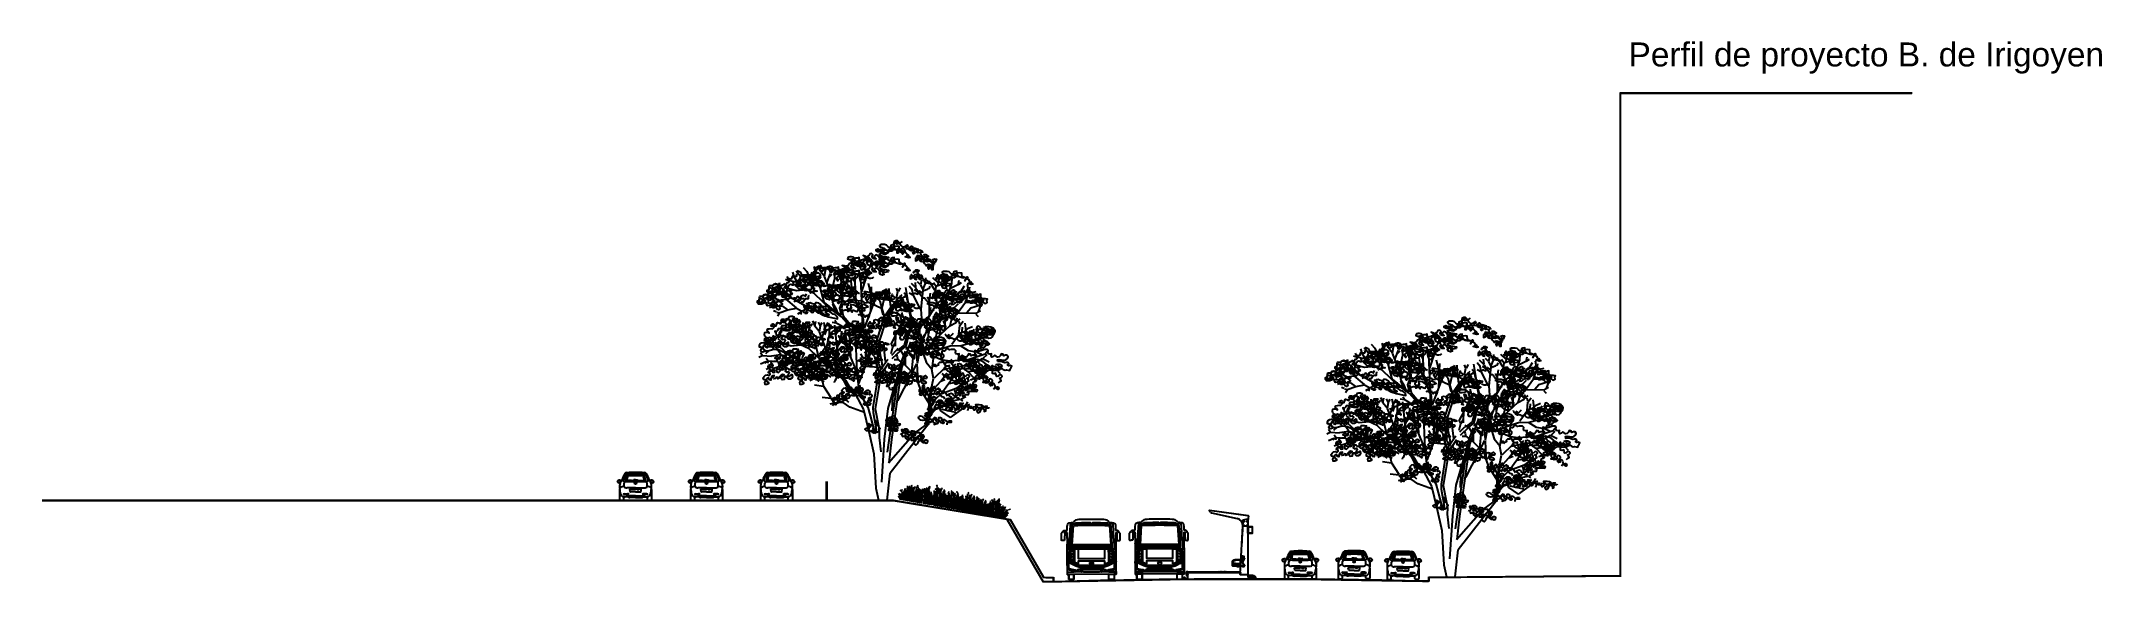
# Model space of a CAD drawing. Header units: metres. Extents: x 37 to 217, y 53 to 242.
# Drawn here: x 90.6 to 197.9, y 213.4 to 241.6 of the extents above.
import ezdxf

# ---------------------------------------------------------------- set-up
doc = ezdxf.new("R2010")
doc.units = ezdxf.units.M
for name, pattern in [('CENTER', [2, 1.25, -0.25, 0.25, -0.25]), ('Dash Style-2', [0.328076, 0.19685, -0.0656, 0.021868, -0.043757]), ('Dash Style-5', [0.083312, 0.02777, -0.055542]), ('HIDDENX2', [0.75, 0.5, -0.25])]:
    doc.linetypes.add(name, pattern=pattern)
for name, color, linetype in [('03_NUEVO_Cotas_250-Parciales', 254, 'Continuous'), ('DGPRO_Arboles existentes', 7, 'Continuous'), ('DGPRO_Autos', 252, 'Continuous'), ('DGPRO_Linea oficial', 2, 'Continuous'), ('DGPRO_Perfil existente', 244, 'Continuous'), ('DGPRO_Titulos', 6, 'Continuous')]:
    doc.layers.add(name, color=color, linetype=linetype)
doc.styles.get("Standard").update_dxf_attribs({"font": 'arial.ttf'})

msp = doc.modelspace()

# ---------------------------------------------------------------- texts
at = {"layer": 'DGPRO_Titulos', "insert": (173.29, 241.51), "char_height": 1.2461, "attachment_point": 1}
msp.add_mtext_dynamic_manual_height_columns('Perfil de proyecto B. de Irigoyen', width=53.6468, gutter_width=12.5, heights=[0], dxfattribs=at)

# ---------------------------------------------------------------- blocks, each defined once
blk = doc.blocks.new('fiat grande punto trasera')
for p, q in [((0.26, 1.3), (0.24, 1.33)), ((0.72, 1.33), (0.61, 1.33)), ((0.72, 1.33), (0.83, 1.33)), ((1.19, 1.3), (1.21, 1.33)), ((-0.13, 0.91), (-0.1, 0.85)), ((-0.12, 0.9), (-0.1, 0.9)), ((-0.11, 0.56), (-0.11, 0.04)), ((-0.1, 0.9), (-0.1, 0.89)), ((-0.1, 0.89), (-0.08, 0.89)), ((-0.07, 0), (0.07, 0)), ((0.31, 0.18), (0.1, 0.18)), ((0.11, 0.04), (0.11, 0.18)), ((0.12, 0.73), (0.12, 0.9)), ((0.15, 0.34), (0.3, 0.34)), ((0.24, 0.3), (0.24, 0.34)), ((0.24, 0.3), (0.38, 0.3)), ((0.72, 0.66), (0.26, 0.66)), ((0.72, 0.24), (0.3, 0.24)), ((0.51, 1.03), (0.33, 1.03)), ((0.44, 0.46), (0.42, 0.56)), ((0.72, 0.15), (0.42, 0.15)), ((0.44, 0.58), (0.72, 0.58)), ((0.72, 0.44), (0.46, 0.44)), ((0.62, 1.07), (0.59, 1.04)), ((0.72, 1.07), (0.63, 1.07)), ((0.69, 0.9), (0.69, 0.88)), ((0.71, 0.9), (0.69, 0.9)), ((0.7, 0.88), (0.69, 0.88)), ((0.71, 0.9), (0.7, 0.9)), ((0.7, 0.9), (0.7, 0.89)), ((0.7, 0.89), (0.7, 0.89)), ((0.7, 0.89), (0.7, 0.89)), ((0.7, 0.89), (0.7, 0.89)), ((0.7, 0.89), (0.7, 0.88)), ((0.71, 0.9), (0.71, 0.88)), ((0.72, 0.9), (0.71, 0.9)), ((0.71, 0.9), (0.71, 0.9)), ((0.72, 0.88), (0.71, 0.88)), ((0.72, 1.07), (0.82, 1.07)), ((0.72, 0.9), (0.72, 0.88)), ((0.73, 0.9), (0.72, 0.9)), ((0.72, 0.9), (0.72, 0.89)), ((0.73, 0.9), (0.72, 0.9)), ((0.72, 0.9), (0.72, 0.88)), ((0.73, 0.89), (0.72, 0.89)), ((0.72, 0.89), (0.72, 0.88)), ((0.73, 0.89), (0.72, 0.89)), ((0.72, 0.88), (0.72, 0.88)), ((0.72, 0.66), (1.18, 0.66)), ((1, 0.58), (0.72, 0.58)), ((0.72, 0.44), (0.99, 0.44)), ((0.72, 0.24), (1.14, 0.24)), ((0.72, 0.15), (1.02, 0.15)), ((0.73, 0.89), (0.73, 0.88)), ((0.74, 0.88), (0.73, 0.88)), ((0.74, 0.9), (0.74, 0.88)), ((0.74, 0.9), (0.74, 0.9)), ((0.74, 0.9), (0.74, 0.9)), ((0.75, 0.9), (0.74, 0.9)), ((0.74, 0.89), (0.74, 0.88)), ((0.75, 0.88), (0.74, 0.88)), ((0.75, 0.9), (0.75, 0.9)), ((0.75, 0.9), (0.75, 0.9)), ((0.75, 0.9), (0.75, 0.88)), ((0.82, 1.07), (0.86, 1.04)), ((0.86, 1.03), (1.12, 1.03)), ((1.01, 0.46), (1.02, 0.56)), ((1.2, 0.3), (1.06, 0.3)), ((1.13, 0.18), (1.34, 0.18)), ((1.29, 0.34), (1.14, 0.34)), ((1.2, 0.3), (1.2, 0.34)), ((1.33, 0.73), (1.33, 0.9)), ((1.34, 0.04), (1.34, 0.18)), ((1.51, 0), (1.38, 0)), ((1.54, 0.89), (1.53, 0.89)), ((1.58, 0.91), (1.54, 0.85)), ((1.54, 0.9), (1.54, 0.89)), ((1.57, 0.9), (1.54, 0.9)), ((1.55, 0.56), (1.55, 0.04))]:
    blk.add_line(p, q)
blk.add_lwpolyline([(0.72, 1.01), (0.31, 1.01), (0.31, 1.02), (0.72, 1.05, -0.423201), (0.73, 1.04), (0.73, 1.02, -0.424048)], format="xyb", close=True)
for points in [[(0.55, 0.58), (0.65, 0.58), (0.65, 0.57), (0.55, 0.57)], [(0.9, 0.58), (0.8, 0.58), (0.8, 0.57), (0.9, 0.57)]]:
    blk.add_lwpolyline(points, close=True)
for radius in [0.0472, 0.0394, 0.0364, 0.0334]:
    blk.add_circle((0.72, 0.89), radius)
for centre, radius, start, end in [((1.16, 0.71), 1.2, 144.6926, 164.2447), ((-2.93, 2.73), 3.39, 330.1104, 335.2966), ((0.88, 0.84), 0.838, 149.8807, 164.914), ((0.04, 1.36), 0.117, 337.5697, 4.4091), ((0.27, 1.19), 0.144, 105.9014, 149.041), ((0.26, 1.33), 0.116, 85.4831, 135.7901), ((1.72, 0.79), 1.55, 160.7311, 172.5457), ((0.31, 1.26), 0.106, 106.1079, 138.3982), ((0.69, -4.71), 6.03, 89.6823, 94.1178), ((0.69, -2.74), 4.2, 89.4948, 95.6666), ((-0.71, 1.25), 1, 5.9927, 10.8273), ((1.72, 0.79), 1.49, 162.7558, 167.2788), ((0.34, 1.1), 0.0693, 165.2966, 262.8506), ((-0.84, 1.24), 1.14, 6.1323, 10.3678), ((0.68, -2.29), 3.67, 89.2741, 96.1238), ((0.38, 1.2), 0.0872, 90.2163, 160.0135), ((0.24, 46.82), 45.53, 270.1759, 270.6069), ((0.63, 1.35), 0.0286, 192.3554, 229.5174), ((0.61, 1.35), 0.005, 93.3337, 192.3554), ((0.74, -0.94), 2.3, 90.3991, 93.3337), ((0.61, 1.33), 0.005, 229.5174, 270), ((0.76, -2.74), 4.2, 84.3334, 90.5052), ((0.77, -2.29), 3.67, 83.8762, 90.7259), ((0.71, -0.94), 2.3, 86.6663, 89.6009), ((0.76, -4.71), 6.03, 85.8822, 90.3177), ((1.21, 46.82), 45.53, 269.3931, 269.8241), ((0.83, 1.33), 0.005, 270, 310.4826), ((0.84, 1.35), 0.005, 347.6446, 86.6663), ((0.82, 1.35), 0.0286, 310.4826, 347.6446), ((1.07, 1.2), 0.0872, 19.9865, 89.7837), ((1.11, 1.1), 0.0693, 277.1494, 14.7034), ((2.28, 1.24), 1.14, 169.6322, 173.8677), ((-0.28, 0.79), 1.49, 12.7212, 17.2442), ((2.16, 1.25), 1, 169.1727, 174.0073), ((1.13, 1.26), 0.106, 41.6018, 73.8921), ((1.18, 1.33), 0.116, 44.2099, 94.5169), ((-0.28, 0.79), 1.55, 7.4543, 19.2689), ((1.17, 1.19), 0.144, 30.959, 74.0986), ((0.29, 0.71), 1.2, 15.7553, 35.3074), ((1.41, 1.36), 0.117, 175.5909, 202.4303), ((0.57, 0.84), 0.838, 15.086, 30.1193), ((4.38, 2.73), 3.39, 204.7034, 209.8896), ((-0.13, 0.93), 0.124, 91.1456, 143.2032), ((-0.21, 0.99), 0.0272, 140.4404, 208.1289), ((-0.14, 1.01), 0.0961, 200.7211, 276.1726), ((-0.13, 0.93), 0.11, 91.1456, 143.2032), ((-0.21, 0.99), 0.013, 140.4404, 208.1289), ((-0.14, 1.01), 0.0823, 199.6456, 266.1161), ((-0.12, 1.03), 0.0993, 256.0527, 298.5903), ((-0.11, 0.89), 0.168, 71.5986, 95.8518), ((-0.11, 0.89), 0.153, 71.5986, 95.8518), ((0.54, 0.71), 0.65, 165.102, 182.9027), ((0.28, 0.7), 0.39, 183.6757, 191.935), ((-0.07, 0.57), 0.0408, 144.8856, 183.2446), ((-0.07, 0.04), 0.0408, 176.7554, 266.9824), ((0.09, 0.5), 0.225, 94.7516, 148.3066), ((3.03, 0.99), 3.16, 186.6337, 191.7028), ((0.97, 0.37), 1.18, 145.4674, 154.571), ((-0.09, 1), 0.039, 0, 60.966), ((-0.12, 0.99), 0.0697, 306.8304, 5.843), ((-0.09, 1), 0.0532, 0, 60.966), ((0.13, 0.37), 0.194, 188.2069, 262.743), ((-0.12, 0.99), 0.0839, 351.5105, 5.843), ((0.15, 1.03), 0.0892, 161.7019, 172.4831), ((0.08, 1.04), 0.0205, 168.1712, 239.5734), ((0.28, 1.37), 0.407, 240.0487, 253.3493), ((0.1, 0.56), 0.166, 83.1016, 99.7602), ((0.15, 0.25), 0.0907, 90.2479, 153.4684), ((0.2, -0.86), 1.16, 87.8167, 96.1874), ((0.07, 0.04), 0.0408, 273.0176, 3.2446), ((0.26, 0.88), 0.14, 136.0722, 173.5483), ((0.21, 0.77), 0.101, 204.8917, 257.5458), ((0.01, 0.86), 0.687, 279.3334, 295.4975), ((0.19, 0.95), 0.0494, 99.989, 135.691), ((0.9, 23.9), 22.92, 268.197, 269.5488), ((0.25, 0.85), 0.191, 251.7802, 274.9657), ((-0.12, 11.75), 11.54, 271.815, 274.0432), ((0.3, 0.25), 0.0968, 32.8367, 88.7931), ((0.66, -3.3), 3.49, 88.9747, 95.7068), ((0.45, 0.47), 0.32, 245.597, 266.2422), ((0.44, 0.56), 0.02, 90, 188.4576), ((0.46, 0.46), 0.02, 188.4576, 270), ((0.63, 1.06), 0.01, 90, 132.4866), ((0.54, 23.9), 22.92, 270.4512, 271.803), ((0.79, -3.3), 3.49, 84.2932, 91.0253), ((0.72, 0.89), 0.0159, 3.3131, 51.2672), ((0.72, 0.89), 0.0109, 12.891, 44.6594), ((1.56, 11.75), 11.54, 265.9568, 268.185), ((0.82, 1.06), 0.01, 47.5134, 90), ((0.86, 1.04), 0.01, 227.5134, 270), ((0.99, 0.46), 0.02, 270, 351.5424), ((1, 0.56), 0.02, 351.5424, 90), ((1, 0.47), 0.32, 273.7578, 294.403), ((1.15, 0.25), 0.0968, 91.2069, 147.1633), ((1.44, 0.86), 0.687, 244.5025, 260.6666), ((1.2, 0.85), 0.191, 265.0343, 288.2198), ((1.25, -0.86), 1.16, 83.8126, 92.1833), ((1.25, 0.95), 0.0494, 44.309, 80.011), ((1.24, 0.77), 0.101, 282.4542, 335.1083), ((1.17, 1.37), 0.407, 286.6507, 299.9513), ((1.19, 0.88), 0.14, 6.4517, 43.9278), ((1.29, 0.25), 0.0907, 26.5316, 89.7521), ((1.35, 0.56), 0.166, 80.2398, 96.8984), ((1.31, 0.37), 0.194, 277.257, 351.7931), ((1.38, 0.04), 0.0408, 176.7554, 266.9824), ((1.36, 1.04), 0.0205, 300.4266, 11.8288), ((1.29, 1.03), 0.0892, 7.5169, 18.2981), ((1.36, 0.5), 0.225, 31.6934, 85.2484), ((0.47, 0.37), 1.18, 25.429, 34.5326), ((1.53, 1), 0.0532, 119.034, 180), ((1.56, 0.99), 0.0839, 174.157, 188.4895), ((1.53, 1), 0.039, 119.034, 180), ((1.56, 0.99), 0.0697, 174.157, 233.1696), ((1.56, 0.89), 0.168, 84.1482, 108.4014), ((1.56, 0.89), 0.153, 84.1482, 108.4014), ((-1.59, 0.99), 3.16, 348.2972, 353.3663), ((1.51, 0.04), 0.0408, 273.0176, 3.2446), ((1.57, 1.03), 0.0993, 241.4097, 283.9473), ((0.91, 0.71), 0.65, 357.0973, 14.898), ((1.17, 0.7), 0.39, 348.065, 356.3243), ((1.51, 0.57), 0.0408, 356.7554, 35.1144), ((1.57, 0.93), 0.124, 36.7968, 88.8544), ((1.57, 0.93), 0.11, 36.7968, 88.8544), ((1.59, 1.01), 0.0961, 263.8274, 339.2789), ((1.59, 1.01), 0.0823, 273.8839, 340.3544), ((1.65, 0.99), 0.013, 331.8711, 39.5596), ((1.65, 0.99), 0.0272, 331.8711, 39.5596)]:
    blk.add_arc(centre, radius, start, end)
blk = doc.blocks.new('Celtis tala VISTA 250 gris')
at = {"color": 252}
for p, q in [((2385.5, 1080.93), (2385.62, 1080.7)), ((2385.5, 1080.93), (2385.62, 1080.7)), ((2385.89, 1080.87), (2385.8, 1081.15)), ((2385.89, 1080.87), (2385.8, 1081.15)), ((2385.97, 1081.22), (2386.19, 1080.96)), ((2385.97, 1081.22), (2386.19, 1080.96)), ((2386.03, 1081.24), (2386.18, 1081.16)), ((2386.03, 1081.24), (2386.18, 1081.16)), ((2386.18, 1081.16), (2386.27, 1080.99)), ((2386.18, 1081.16), (2386.27, 1080.99)), ((2386.19, 1080.96), (2386.73, 1080.93)), ((2386.19, 1080.96), (2386.73, 1080.93)), ((2386.35, 1081.39), (2386.54, 1081.19)), ((2386.35, 1081.39), (2386.54, 1081.19)), ((2386.54, 1081.19), (2386.64, 1080.92)), ((2386.54, 1081.19), (2386.64, 1080.92)), ((2386.73, 1080.93), (2386.79, 1080.79)), ((2386.73, 1080.93), (2386.79, 1080.79)), ((2386.74, 1080.94), (2386.81, 1081.15)), ((2386.74, 1080.94), (2386.81, 1081.15)), ((2386.82, 1080.74), (2386.98, 1081.18)), ((2386.82, 1080.74), (2386.98, 1081.18)), ((2386.98, 1081.18), (2386.92, 1081.44)), ((2386.98, 1081.18), (2386.92, 1081.44)), ((2387.01, 1081.22), (2387.1, 1081.35)), ((2387.01, 1081.22), (2387.1, 1081.35)), ((2387.23, 1081.22), (2387.12, 1081.49)), ((2387.23, 1081.22), (2387.12, 1081.49)), ((2387.22, 1081.22), (2387.28, 1081.48)), ((2387.22, 1081.22), (2387.28, 1081.48)), ((2387.44, 1080.94), (2387.22, 1081.22)), ((2387.44, 1080.94), (2387.22, 1081.22)), ((2387.39, 1081.43), (2387.49, 1081.22)), ((2387.39, 1081.43), (2387.49, 1081.22)), ((2387.49, 1081.22), (2387.44, 1080.93)), ((2387.49, 1081.22), (2387.44, 1080.93)), ((2387.44, 1080.93), (2387.8, 1079.99)), ((2387.44, 1080.93), (2387.8, 1079.99)), ((2387.5, 1081.23), (2387.6, 1081.4)), ((2387.5, 1081.23), (2387.6, 1081.4)), ((2387.58, 1080.59), (2387.77, 1081.08)), ((2387.58, 1080.59), (2387.77, 1081.08)), ((2387.75, 1081.14), (2387.71, 1081.4)), ((2387.75, 1081.14), (2387.71, 1081.4)), ((2387.71, 1080.9), (2387.86, 1081.05)), ((2387.71, 1080.9), (2387.86, 1081.05)), ((2387.76, 1081.1), (2387.93, 1081.39)), ((2387.76, 1081.1), (2387.93, 1081.39)), ((2387.99, 1080.76), (2387.98, 1081.13)), ((2387.99, 1080.76), (2387.98, 1081.13)), ((2387.98, 1080.76), (2388.18, 1080.95)), ((2387.98, 1080.76), (2388.18, 1080.95)), ((2387.99, 1081.09), (2388.08, 1081.29)), ((2387.99, 1081.09), (2388.08, 1081.29)), ((2388.31, 1080.75), (2388.26, 1081.27)), ((2388.31, 1080.75), (2388.26, 1081.27)), ((2388.32, 1080.75), (2388.41, 1081.02)), ((2388.32, 1080.75), (2388.41, 1081.02)), ((2388.6, 1080.64), (2388.63, 1080.96)), ((2388.6, 1080.64), (2388.63, 1080.96)), ((2389.35, 1080.83), (2389.25, 1081.05)), ((2389.35, 1080.83), (2389.25, 1081.05)), ((2389.37, 1080.86), (2389.49, 1081.17)), ((2389.37, 1080.86), (2389.49, 1081.17)), ((2389.64, 1080.88), (2389.63, 1081.09)), ((2389.64, 1080.88), (2389.63, 1081.09)), ((2389.66, 1080.88), (2389.81, 1081.18)), ((2389.66, 1080.88), (2389.81, 1081.18)), ((2393.51, 1080.95), (2393.38, 1080.7)), ((2393.51, 1080.95), (2393.38, 1080.7)), ((2384.62, 1079.93), (2384.78, 1079.94)), ((2384.62, 1079.93), (2384.78, 1079.94)), ((2384.82, 1079.93), (2384.66, 1079.78)), ((2384.82, 1079.93), (2384.66, 1079.78)), ((2385.17, 1080.15), (2384.78, 1080.14)), ((2385.17, 1080.15), (2384.78, 1080.14)), ((2384.78, 1079.94), (2385.08, 1080.02)), ((2384.78, 1079.94), (2385.08, 1080.02)), ((2385.08, 1080.01), (2384.87, 1080.29)), ((2385.08, 1080.01), (2384.87, 1080.29)), ((2385.15, 1080.16), (2385.04, 1080.44)), ((2385.15, 1080.16), (2385.04, 1080.44)), ((2385.08, 1080.02), (2385.38, 1079.99)), ((2385.08, 1080.02), (2385.38, 1079.99)), ((2385.14, 1080.42), (2385.11, 1080.6)), ((2385.14, 1080.42), (2385.11, 1080.6)), ((2385.14, 1080.4), (2385.8, 1079.76)), ((2385.14, 1080.4), (2385.8, 1079.76)), ((2385.45, 1079.74), (2385.17, 1080.15)), ((2385.45, 1079.74), (2385.17, 1080.15)), ((2385.31, 1080.58), (2385.59, 1080.3)), ((2385.31, 1080.58), (2385.59, 1080.3)), ((2385.58, 1080.31), (2385.31, 1080.33)), ((2385.58, 1080.31), (2385.31, 1080.33)), ((2385.38, 1079.99), (2385.78, 1079.77)), ((2385.38, 1079.99), (2385.78, 1079.77)), ((2385.42, 1080.78), (2385.57, 1080.73)), ((2385.42, 1080.78), (2385.57, 1080.73)), ((2385.57, 1080.73), (2386.04, 1080.62)), ((2385.57, 1080.73), (2386.04, 1080.62)), ((2385.59, 1080.3), (2385.99, 1080.19)), ((2385.59, 1080.3), (2385.99, 1080.19)), ((2386.05, 1080.63), (2385.89, 1080.87)), ((2386.05, 1080.63), (2385.89, 1080.87)), ((2385.99, 1080.19), (2386.49, 1080.24)), ((2385.99, 1080.19), (2386.49, 1080.24)), ((2386.47, 1080.26), (2386.05, 1080.63)), ((2386.47, 1080.26), (2386.05, 1080.63)), ((2386.92, 1080.04), (2386.48, 1080.24)), ((2386.92, 1080.04), (2386.48, 1080.24)), ((2386.79, 1080.79), (2386.92, 1080.1)), ((2386.79, 1080.79), (2386.92, 1080.1)), ((2387.82, 1079.17), (2386.92, 1080.04)), ((2387.82, 1079.17), (2386.92, 1080.04)), ((2387.25, 1080.32), (2387.1, 1080.67)), ((2387.25, 1080.32), (2387.1, 1080.67)), ((2387.25, 1080.29), (2387.29, 1080.52)), ((2387.25, 1080.29), (2387.29, 1080.52)), ((2387.43, 1079.58), (2387.25, 1080.29)), ((2387.43, 1079.58), (2387.25, 1080.29)), ((2387.8, 1079.99), (2387.89, 1079.51)), ((2387.8, 1079.99), (2387.89, 1079.51)), ((2387.81, 1079.99), (2387.98, 1080.76)), ((2387.81, 1079.99), (2387.98, 1080.76)), ((2388.39, 1080.07), (2388.32, 1080.75)), ((2388.39, 1080.07), (2388.32, 1080.75)), ((2388.36, 1079.55), (2388.39, 1080.07)), ((2388.36, 1079.55), (2388.39, 1080.07)), ((2388.4, 1080.11), (2388.59, 1080.62)), ((2388.4, 1080.11), (2388.59, 1080.62)), ((2388.43, 1079.57), (2388.4, 1080.11)), ((2388.43, 1079.57), (2388.4, 1080.11)), ((2388.59, 1080.62), (2388.74, 1080.68)), ((2388.59, 1080.62), (2388.74, 1080.68)), ((2388.81, 1080.26), (2388.65, 1080.37)), ((2388.81, 1080.26), (2388.65, 1080.37)), ((2389.43, 1078.8), (2388.73, 1080.47)), ((2389.43, 1078.8), (2388.73, 1080.47)), ((2388.78, 1079.81), (2388.79, 1080.07)), ((2388.78, 1079.81), (2388.79, 1080.07)), ((2388.79, 1079.82), (2389.01, 1080.05)), ((2388.79, 1079.82), (2389.01, 1080.05)), ((2388.92, 1080.08), (2388.85, 1080.68)), ((2388.92, 1080.08), (2388.85, 1080.68)), ((2389.04, 1080.64), (2388.91, 1080.89)), ((2389.04, 1080.64), (2388.91, 1080.89)), ((2389.05, 1080.61), (2389.07, 1080.9)), ((2389.05, 1080.61), (2389.07, 1080.9)), ((2389.1, 1079.62), (2389.05, 1080.61)), ((2389.1, 1079.62), (2389.05, 1080.61)), ((2389.44, 1078.86), (2389.35, 1080.83)), ((2389.44, 1078.86), (2389.35, 1080.83)), ((2389.4, 1080.15), (2389.64, 1080.88)), ((2389.4, 1080.15), (2389.64, 1080.88)), ((2389.53, 1078.23), (2390.14, 1079.85)), ((2389.53, 1078.23), (2390.14, 1079.85)), ((2389.89, 1079.97), (2389.75, 1080.56)), ((2389.89, 1079.97), (2389.75, 1080.56)), ((2389.9, 1079.77), (2389.8, 1079.86)), ((2389.9, 1079.77), (2389.8, 1079.86)), ((2389.86, 1079.16), (2389.91, 1080.38)), ((2389.86, 1079.16), (2389.91, 1080.38)), ((2390.35, 1079.63), (2390.04, 1079.91)), ((2390.35, 1079.63), (2390.04, 1079.91)), ((2390.14, 1079.85), (2390.16, 1080.15)), ((2390.14, 1079.85), (2390.16, 1080.15)), ((2390.15, 1079.85), (2390.37, 1080.07)), ((2390.15, 1079.85), (2390.37, 1080.07)), ((2390.35, 1079.72), (2390.3, 1080.08)), ((2390.35, 1079.72), (2390.3, 1080.08)), ((2390.46, 1079.29), (2390.62, 1079.96)), ((2390.46, 1079.29), (2390.62, 1079.96)), ((2390.62, 1079.96), (2390.51, 1080.15)), ((2390.62, 1079.96), (2390.51, 1080.15)), ((2390.62, 1079.98), (2390.7, 1080.29)), ((2390.62, 1079.98), (2390.7, 1080.29)), ((2390.83, 1080.03), (2390.64, 1080.2)), ((2390.83, 1080.03), (2390.64, 1080.2)), ((2390.83, 1080.08), (2390.83, 1080.29)), ((2390.83, 1080.08), (2390.83, 1080.29)), ((2390.91, 1079.36), (2390.83, 1080.03)), ((2390.91, 1079.36), (2390.83, 1080.03)), ((2391.28, 1080.15), (2391.2, 1080.32)), ((2391.28, 1080.15), (2391.2, 1080.32)), ((2391.2, 1079.79), (2391.28, 1080.15)), ((2391.2, 1079.79), (2391.28, 1080.15)), ((2391.48, 1079.96), (2391.21, 1079.69)), ((2391.48, 1079.96), (2391.21, 1079.69)), ((2391.71, 1079.97), (2391.24, 1079.51)), ((2391.71, 1079.97), (2391.24, 1079.51)), ((2391.31, 1080.15), (2391.41, 1080.34)), ((2391.31, 1080.15), (2391.41, 1080.34)), ((2391.52, 1079.66), (2391.42, 1079.95)), ((2391.52, 1079.66), (2391.42, 1079.95)), ((2391.77, 1079.83), (2391.61, 1080.07)), ((2391.77, 1079.83), (2391.61, 1080.07)), ((2391.78, 1079.83), (2391.69, 1080.35)), ((2391.78, 1079.83), (2391.69, 1080.35)), ((2392.01, 1080.24), (2391.86, 1080.42)), ((2392.01, 1080.24), (2391.86, 1080.42)), ((2392.09, 1079.93), (2391.86, 1080.06)), ((2392.09, 1079.93), (2391.86, 1080.06)), ((2392.23, 1080.31), (2391.99, 1080.55)), ((2392.23, 1080.31), (2391.99, 1080.55)), ((2392.09, 1079.92), (2392, 1080.29)), ((2392.09, 1079.92), (2392, 1080.29)), ((2392.46, 1079.23), (2392.09, 1079.93)), ((2392.46, 1079.23), (2392.09, 1079.93)), ((2392.32, 1080.13), (2392.14, 1080.23)), ((2392.32, 1080.13), (2392.14, 1080.23)), ((2392.22, 1080.36), (2392.2, 1080.61)), ((2392.22, 1080.36), (2392.2, 1080.61)), ((2392.52, 1079.86), (2392.22, 1080.29)), ((2392.52, 1079.86), (2392.22, 1080.29)), ((2392.44, 1080.51), (2392.3, 1080.64)), ((2392.44, 1080.51), (2392.3, 1080.64)), ((2392.5, 1080.73), (2392.46, 1080.49)), ((2392.5, 1080.73), (2392.46, 1080.49)), ((2392.46, 1080.49), (2392.58, 1080.22)), ((2392.46, 1080.49), (2392.58, 1080.22)), ((2392.58, 1080.22), (2392.47, 1079.23)), ((2392.58, 1080.22), (2392.47, 1079.23)), ((2392.58, 1080.23), (2392.71, 1080.56)), ((2392.58, 1080.23), (2392.71, 1080.56)), ((2392.71, 1080.56), (2392.6, 1080.8)), ((2392.71, 1080.56), (2392.6, 1080.8)), ((2392.71, 1080.56), (2392.74, 1080.85)), ((2392.71, 1080.56), (2392.74, 1080.85)), ((2392.92, 1080.62), (2392.8, 1080.72)), ((2392.92, 1080.62), (2392.8, 1080.72)), ((2392.92, 1079.65), (2392.82, 1079.87)), ((2392.92, 1079.65), (2392.82, 1079.87)), ((2392.92, 1079.68), (2392.98, 1080.06)), ((2392.92, 1079.68), (2392.98, 1080.06)), ((2393.22, 1080.2), (2392.96, 1080.59)), ((2393.22, 1080.2), (2392.96, 1080.59)), ((2393.39, 1080.58), (2393.1, 1080.85)), ((2393.39, 1080.58), (2393.1, 1080.85)), ((2393.25, 1080.42), (2393.13, 1080.6)), ((2393.25, 1080.42), (2393.13, 1080.6)), ((2393.26, 1080.4), (2393.24, 1080.26)), ((2393.26, 1080.4), (2393.24, 1080.26)), ((2393.24, 1080.26), (2393.29, 1079.55)), ((2393.24, 1080.26), (2393.29, 1079.55)), ((2393.3, 1080.75), (2393.26, 1080.89)), ((2393.3, 1080.75), (2393.26, 1080.89)), ((2393.78, 1080.57), (2393.26, 1080.4)), ((2393.78, 1080.57), (2393.26, 1080.4)), ((2393.38, 1080.7), (2393.36, 1080.42)), ((2393.38, 1080.7), (2393.36, 1080.42)), ((2393.7, 1080.82), (2393.65, 1080.92)), ((2393.7, 1080.82), (2393.65, 1080.92)), ((2394.16, 1079.88), (2393.67, 1079.8)), ((2394.16, 1079.88), (2393.67, 1079.8)), ((2393.74, 1080.77), (2393.69, 1080.58)), ((2393.74, 1080.77), (2393.69, 1080.58)), ((2393.69, 1079.83), (2394, 1080.29)), ((2393.69, 1079.83), (2394, 1080.29)), ((2393.87, 1080.88), (2393.74, 1080.77)), ((2393.87, 1080.88), (2393.74, 1080.77)), ((2393.93, 1080.88), (2393.78, 1080.57)), ((2393.93, 1080.88), (2393.78, 1080.57)), ((2394, 1080.29), (2394.09, 1080.56)), ((2394, 1080.29), (2394.09, 1080.56)), ((2394.44, 1080.51), (2394.01, 1080.29)), ((2394.44, 1080.51), (2394.01, 1080.29)), ((2394.09, 1080.56), (2394.11, 1080.86)), ((2394.09, 1080.56), (2394.11, 1080.86)), ((2394.53, 1080.09), (2394.16, 1079.88)), ((2394.53, 1080.09), (2394.16, 1079.88)), ((2394.45, 1080.72), (2394.4, 1080.46)), ((2394.45, 1080.72), (2394.4, 1080.46)), ((2394.57, 1080.6), (2394.44, 1080.51)), ((2394.57, 1080.6), (2394.44, 1080.51)), ((2394.93, 1080.3), (2394.46, 1079.51)), ((2394.93, 1080.3), (2394.46, 1079.51)), ((2394.73, 1080.42), (2394.53, 1080.09)), ((2394.73, 1080.42), (2394.53, 1080.09)), ((2394.54, 1080.1), (2394.79, 1080.19)), ((2394.54, 1080.1), (2394.79, 1080.19)), ((2394.8, 1079.58), (2394.97, 1080.05)), ((2394.8, 1079.58), (2394.97, 1080.05)), ((2395.09, 1079.94), (2394.81, 1079.84)), ((2395.09, 1079.94), (2394.81, 1079.84)), ((2394.93, 1080.32), (2394.91, 1080.5)), ((2394.93, 1080.32), (2394.91, 1080.5)), ((2394.97, 1080.05), (2395.35, 1080.14)), ((2394.97, 1080.05), (2395.35, 1080.14)), ((2394.98, 1080.06), (2395.02, 1080.36)), ((2394.98, 1080.06), (2395.02, 1080.36)), ((2395.4, 1079.94), (2395.09, 1079.94)), ((2395.4, 1079.94), (2395.09, 1079.94)), ((2395.37, 1079.92), (2395.56, 1079.82)), ((2395.37, 1079.92), (2395.56, 1079.82)), ((2395.56, 1079.97), (2395.4, 1079.94)), ((2395.56, 1079.97), (2395.4, 1079.94)), ((2384.8, 1079.4), (2384.59, 1079.29)), ((2384.8, 1079.4), (2384.59, 1079.29)), ((2384.68, 1079.55), (2384.79, 1079.4)), ((2384.68, 1079.55), (2384.79, 1079.4)), ((2384.79, 1079.4), (2385.26, 1079.38)), ((2384.79, 1079.4), (2385.26, 1079.38)), ((2384.94, 1079.09), (2384.8, 1079.13)), ((2384.94, 1079.09), (2384.8, 1079.13)), ((2384.95, 1079.07), (2385.09, 1079.03)), ((2384.95, 1079.07), (2385.09, 1079.03)), ((2385.43, 1079.73), (2384.97, 1079.65)), ((2385.43, 1079.73), (2384.97, 1079.65)), ((2385.1, 1079.02), (2385, 1078.86)), ((2385.1, 1079.02), (2385, 1078.86)), ((2385.09, 1079.03), (2385.54, 1079.19)), ((2385.09, 1079.03), (2385.54, 1079.19)), ((2385.26, 1079.38), (2385.53, 1079.19)), ((2385.26, 1079.38), (2385.53, 1079.19)), ((2386, 1079.3), (2385.45, 1079.74)), ((2386, 1079.3), (2385.45, 1079.74)), ((2385.54, 1079.19), (2386, 1079.28)), ((2385.54, 1079.19), (2386, 1079.28)), ((2386.62, 1079.3), (2385.82, 1079.76)), ((2386.62, 1079.3), (2385.82, 1079.76)), ((2386, 1079.28), (2386.27, 1079.12)), ((2386, 1079.28), (2386.27, 1079.12)), ((2386.25, 1079.09), (2386.05, 1078.97)), ((2386.25, 1079.09), (2386.05, 1078.97)), ((2386.26, 1079.1), (2386.2, 1078.94)), ((2386.26, 1079.1), (2386.2, 1078.94)), ((2386.66, 1079.28), (2386.26, 1079.1)), ((2386.66, 1079.28), (2386.26, 1079.1)), ((2387.08, 1079.16), (2386.66, 1079.28)), ((2387.08, 1079.16), (2386.66, 1079.28)), ((2387.88, 1079.15), (2387.08, 1079.16)), ((2387.88, 1079.15), (2387.08, 1079.16)), ((2387.63, 1079.34), (2387.14, 1079.38)), ((2387.63, 1079.34), (2387.14, 1079.38)), ((2388.03, 1079.1), (2387.46, 1079.57)), ((2388.03, 1079.1), (2387.46, 1079.57)), ((2388.34, 1078.83), (2387.88, 1079.15)), ((2388.34, 1078.83), (2387.88, 1079.15)), ((2387.89, 1079.51), (2388.05, 1079.26)), ((2387.89, 1079.51), (2388.05, 1079.26)), ((2388.06, 1079.08), (2387.89, 1079.49)), ((2388.06, 1079.08), (2387.89, 1079.49)), ((2388.05, 1079.26), (2388.13, 1079.03)), ((2388.05, 1079.26), (2388.13, 1079.03)), ((2388.3, 1078.92), (2388.14, 1079.04)), ((2388.3, 1078.92), (2388.14, 1079.04)), ((2388.26, 1079.27), (2388.36, 1079.55)), ((2388.26, 1079.27), (2388.36, 1079.55)), ((2388.34, 1078.89), (2388.26, 1079.27)), ((2388.34, 1078.89), (2388.26, 1079.27)), ((2388.39, 1079.48), (2388.34, 1079.27)), ((2388.39, 1079.48), (2388.34, 1079.27)), ((2388.34, 1079.27), (2388.43, 1078.87)), ((2388.34, 1079.27), (2388.43, 1078.87)), ((2388.75, 1078.35), (2388.34, 1078.83)), ((2388.75, 1078.35), (2388.34, 1078.83)), ((2388.55, 1079.45), (2388.39, 1079.48)), ((2388.55, 1079.45), (2388.39, 1079.48)), ((2388.43, 1078.87), (2388.82, 1078.41)), ((2388.43, 1078.87), (2388.82, 1078.41)), ((2388.45, 1079.55), (2388.51, 1079.55)), ((2388.45, 1079.55), (2388.51, 1079.55)), ((2388.51, 1079.55), (2388.77, 1079.8)), ((2388.51, 1079.55), (2388.77, 1079.8)), ((2388.96, 1079.63), (2388.55, 1079.45)), ((2388.96, 1079.63), (2388.55, 1079.45)), ((2389.43, 1078.21), (2389.43, 1078.8)), ((2389.43, 1078.21), (2389.43, 1078.8)), ((2389.52, 1078.31), (2389.46, 1078.79)), ((2389.52, 1078.31), (2389.46, 1078.79)), ((2389.69, 1079.55), (2389.56, 1079.53)), ((2389.69, 1079.55), (2389.56, 1079.53)), ((2389.72, 1079.58), (2389.61, 1079.77)), ((2389.72, 1079.58), (2389.61, 1079.77)), ((2390.43, 1079.25), (2389.72, 1079.58)), ((2390.43, 1079.25), (2389.72, 1079.58)), ((2390.09, 1079.41), (2389.9, 1079.77)), ((2390.09, 1079.41), (2389.9, 1079.77)), ((2390.54, 1078.79), (2390.13, 1077.47)), ((2390.54, 1078.79), (2390.13, 1077.47)), ((2390.59, 1078.75), (2390.35, 1079.63)), ((2390.59, 1078.75), (2390.35, 1079.63)), ((2390.51, 1078.91), (2390.43, 1079.25)), ((2390.51, 1078.91), (2390.43, 1079.25)), ((2391.02, 1079.47), (2390.54, 1078.79)), ((2391.02, 1079.47), (2390.54, 1078.79)), ((2391.06, 1079.3), (2390.66, 1078.69)), ((2391.06, 1079.3), (2390.66, 1078.69)), ((2391.55, 1078.81), (2391.28, 1078.98)), ((2391.55, 1078.81), (2391.28, 1078.98)), ((2391.55, 1079.64), (2391.38, 1079.65)), ((2391.55, 1079.64), (2391.38, 1079.65)), ((2391.39, 1078.87), (2391.49, 1078.51)), ((2391.39, 1078.87), (2391.49, 1078.51)), ((2391.56, 1078.81), (2391.49, 1079.05)), ((2391.56, 1078.81), (2391.49, 1079.05)), ((2391.86, 1079.19), (2391.55, 1079.64)), ((2391.86, 1079.19), (2391.55, 1079.64)), ((2391.89, 1078.62), (2391.57, 1078.8)), ((2391.89, 1078.62), (2391.57, 1078.8)), ((2391.88, 1079.15), (2391.77, 1079.83)), ((2391.88, 1079.15), (2391.77, 1079.83)), ((2391.97, 1078.67), (2391.86, 1079.19)), ((2391.97, 1078.67), (2391.86, 1079.19)), ((2392.03, 1078.66), (2391.88, 1079.15)), ((2392.03, 1078.66), (2391.88, 1079.15)), ((2392.47, 1079.23), (2392.5, 1078.74)), ((2392.47, 1079.23), (2392.5, 1078.74)), ((2392.47, 1078.31), (2392.91, 1078.9)), ((2392.47, 1078.31), (2392.91, 1078.9)), ((2392.65, 1078.43), (2393.3, 1079.5)), ((2392.65, 1078.43), (2393.3, 1079.5)), ((2392.81, 1078.6), (2392.93, 1078.9)), ((2392.81, 1078.6), (2392.93, 1078.9)), ((2392.92, 1078.92), (2392.92, 1079.65)), ((2392.92, 1078.92), (2392.92, 1079.65)), ((2392.95, 1079.14), (2393, 1079.32)), ((2392.95, 1079.14), (2393, 1079.32)), ((2392.97, 1079.12), (2393.17, 1079.2)), ((2392.97, 1079.12), (2393.17, 1079.2)), ((2393.12, 1078.57), (2393.39, 1079.02)), ((2393.12, 1078.57), (2393.39, 1079.02)), ((2393.12, 1078.57), (2393.15, 1078.86)), ((2393.12, 1078.57), (2393.15, 1078.86)), ((2393.3, 1079.5), (2393.68, 1079.8)), ((2393.3, 1079.5), (2393.68, 1079.8)), ((2393.56, 1078.73), (2393.56, 1078.96)), ((2393.56, 1078.73), (2393.56, 1078.96)), ((2393.77, 1078.65), (2393.75, 1078.98)), ((2393.77, 1078.65), (2393.75, 1078.98)), ((2393.75, 1078.83), (2394.18, 1078.76)), ((2393.75, 1078.83), (2394.18, 1078.76)), ((2393.78, 1078.86), (2394.44, 1079.51)), ((2393.78, 1078.86), (2394.44, 1079.51)), ((2393.8, 1078.68), (2393.95, 1078.89)), ((2393.8, 1078.68), (2393.95, 1078.89)), ((2394.07, 1078.65), (2394.04, 1078.85)), ((2394.07, 1078.65), (2394.04, 1078.85)), ((2394.25, 1078.78), (2394.06, 1078.63)), ((2394.25, 1078.78), (2394.06, 1078.63)), ((2394.38, 1079), (2394.16, 1078.77)), ((2394.38, 1079), (2394.16, 1078.77)), ((2394.31, 1078.52), (2394.37, 1078.77)), ((2394.31, 1078.52), (2394.37, 1078.77)), ((2394.38, 1079.01), (2394.8, 1079.58)), ((2394.38, 1079.01), (2394.8, 1079.58)), ((2394.86, 1079.02), (2394.38, 1079)), ((2394.86, 1079.02), (2394.38, 1079)), ((2394.81, 1079.84), (2394.47, 1079.52)), ((2394.81, 1079.84), (2394.47, 1079.52)), ((2394.82, 1079.57), (2395.29, 1079.61)), ((2394.82, 1079.57), (2395.29, 1079.61)), ((2395.08, 1079.28), (2394.86, 1079.03)), ((2395.08, 1079.28), (2394.86, 1079.03)), ((2395.33, 1078.99), (2394.86, 1079.02)), ((2395.33, 1078.99), (2394.86, 1079.02)), ((2395.52, 1079.42), (2395.08, 1079.28)), ((2395.52, 1079.42), (2395.08, 1079.28)), ((2395.45, 1079.06), (2395.33, 1078.99)), ((2395.45, 1079.06), (2395.33, 1078.99)), ((2395.33, 1078.97), (2395.46, 1078.84)), ((2395.33, 1078.97), (2395.46, 1078.84)), ((2395.62, 1079.51), (2395.46, 1079.08)), ((2395.62, 1079.51), (2395.46, 1079.08)), ((2395.46, 1079.08), (2395.58, 1079.15)), ((2395.46, 1079.08), (2395.58, 1079.15)), ((2395.52, 1079.42), (2395.63, 1079.84)), ((2395.52, 1079.42), (2395.63, 1079.84)), ((2395.59, 1079.59), (2395.52, 1079.42)), ((2395.59, 1079.59), (2395.52, 1079.42)), ((2384.87, 1077.55), (2384.84, 1077.73)), ((2384.87, 1077.55), (2384.84, 1077.73)), ((2385.29, 1077.86), (2385.76, 1077.75)), ((2385.29, 1077.86), (2385.76, 1077.75)), ((2385.77, 1077.75), (2385.62, 1077.99)), ((2385.77, 1077.75), (2385.62, 1077.99)), ((2385.7, 1078.34), (2385.92, 1078.08)), ((2385.7, 1078.34), (2385.92, 1078.08)), ((2385.76, 1078.36), (2385.91, 1078.28)), ((2385.76, 1078.36), (2385.91, 1078.28)), ((2386.19, 1077.39), (2385.77, 1077.75)), ((2386.19, 1077.39), (2385.77, 1077.75)), ((2385.91, 1078.28), (2386, 1078.12)), ((2385.91, 1078.28), (2386, 1078.12)), ((2385.92, 1078.08), (2386.46, 1078.05)), ((2385.92, 1078.08), (2386.46, 1078.05)), ((2385.93, 1078.34), (2385.96, 1078.45)), ((2385.93, 1078.34), (2385.96, 1078.45)), ((2386.08, 1078.52), (2386.27, 1078.31)), ((2386.08, 1078.52), (2386.27, 1078.31)), ((2386.27, 1078.31), (2386.36, 1078.04)), ((2386.27, 1078.31), (2386.36, 1078.04)), ((2386.29, 1078.19), (2386.51, 1078.52)), ((2386.29, 1078.19), (2386.51, 1078.52)), ((2386.34, 1078.38), (2386.34, 1078.53)), ((2386.34, 1078.38), (2386.34, 1078.53)), ((2386.46, 1078.05), (2386.52, 1077.92)), ((2386.46, 1078.05), (2386.52, 1077.92)), ((2386.47, 1078.07), (2386.54, 1078.28)), ((2386.47, 1078.07), (2386.54, 1078.28)), ((2386.52, 1077.92), (2386.65, 1077.22)), ((2386.52, 1077.92), (2386.65, 1077.22)), ((2386.55, 1077.87), (2386.71, 1078.31)), ((2386.55, 1077.87), (2386.71, 1078.31)), ((2386.71, 1078.31), (2386.65, 1078.57)), ((2386.71, 1078.31), (2386.65, 1078.57)), ((2386.73, 1078.34), (2386.83, 1078.47)), ((2386.73, 1078.34), (2386.83, 1078.47)), ((2386.97, 1077.44), (2386.82, 1077.79)), ((2386.97, 1077.44), (2386.82, 1077.79)), ((2386.96, 1078.34), (2386.85, 1078.61)), ((2386.96, 1078.34), (2386.85, 1078.61)), ((2386.95, 1078.34), (2387, 1078.6)), ((2386.95, 1078.34), (2387, 1078.6)), ((2387.17, 1078.06), (2386.95, 1078.34)), ((2387.17, 1078.06), (2386.95, 1078.34)), ((2387.12, 1078.55), (2387.22, 1078.34)), ((2387.12, 1078.55), (2387.22, 1078.34)), ((2387.22, 1078.34), (2387.17, 1078.05)), ((2387.22, 1078.34), (2387.17, 1078.05)), ((2387.17, 1078.05), (2387.52, 1077.12)), ((2387.17, 1078.05), (2387.52, 1077.12)), ((2387.22, 1078.36), (2387.33, 1078.52)), ((2387.22, 1078.36), (2387.33, 1078.52)), ((2387.57, 1078.11), (2387.3, 1077.99)), ((2387.57, 1078.11), (2387.3, 1077.99)), ((2387.31, 1077.72), (2387.5, 1078.21)), ((2387.31, 1077.72), (2387.5, 1078.21)), ((2387.59, 1078.13), (2387.41, 1078.2)), ((2387.59, 1078.13), (2387.41, 1078.2)), ((2387.48, 1078.27), (2387.44, 1078.52)), ((2387.48, 1078.27), (2387.44, 1078.52)), ((2387.44, 1078.02), (2387.59, 1078.17)), ((2387.44, 1078.02), (2387.59, 1078.17)), ((2387.54, 1078.11), (2387.46, 1077.89)), ((2387.54, 1078.11), (2387.46, 1077.89)), ((2387.48, 1078.22), (2387.65, 1078.52)), ((2387.48, 1078.22), (2387.65, 1078.52)), ((2387.7, 1078.34), (2387.54, 1078.39)), ((2387.7, 1078.34), (2387.54, 1078.39)), ((2387.54, 1077.12), (2387.71, 1077.88)), ((2387.54, 1077.12), (2387.71, 1077.88)), ((2387.88, 1078.25), (2387.59, 1078.13)), ((2387.88, 1078.25), (2387.59, 1078.13)), ((2387.75, 1078.34), (2387.67, 1078.49)), ((2387.75, 1078.34), (2387.67, 1078.49)), ((2387.71, 1078.21), (2387.81, 1078.42)), ((2387.71, 1078.21), (2387.81, 1078.42)), ((2387.72, 1077.88), (2387.71, 1078.25)), ((2387.72, 1077.88), (2387.71, 1078.25)), ((2387.71, 1077.88), (2387.9, 1078.08)), ((2387.71, 1077.88), (2387.9, 1078.08)), ((2387.91, 1078.27), (2387.75, 1078.34)), ((2387.91, 1078.27), (2387.75, 1078.34)), ((2387.94, 1078.11), (2387.78, 1077.99)), ((2387.94, 1078.11), (2387.78, 1077.99)), ((2388.07, 1078.49), (2387.86, 1078.53)), ((2388.07, 1078.49), (2387.86, 1078.53)), ((2388.89, 1078.37), (2387.88, 1078.25)), ((2388.89, 1078.37), (2387.88, 1078.25)), ((2387.99, 1078.13), (2387.94, 1078.04)), ((2387.99, 1078.13), (2387.94, 1078.04)), ((2388.07, 1078.53), (2387.99, 1078.63)), ((2388.07, 1078.53), (2387.99, 1078.63)), ((2388.04, 1077.87), (2387.99, 1078.39)), ((2388.04, 1077.87), (2387.99, 1078.39)), ((2388.31, 1078.32), (2387.99, 1078.13)), ((2388.31, 1078.32), (2387.99, 1078.13)), ((2388.05, 1077.87), (2388.14, 1078.15)), ((2388.05, 1077.87), (2388.14, 1078.15)), ((2388.12, 1077.19), (2388.05, 1077.87)), ((2388.12, 1077.19), (2388.05, 1077.87)), ((2388.36, 1078.34), (2388.07, 1078.49)), ((2388.36, 1078.34), (2388.07, 1078.49)), ((2388.13, 1077.23), (2388.31, 1077.75)), ((2388.13, 1077.23), (2388.31, 1077.75)), ((2388.31, 1077.75), (2388.47, 1077.8)), ((2388.31, 1077.75), (2388.47, 1077.8)), ((2388.33, 1077.77), (2388.36, 1078.08)), ((2388.33, 1077.77), (2388.36, 1078.08)), ((2388.65, 1077.2), (2388.58, 1077.8)), ((2388.65, 1077.2), (2388.58, 1077.8)), ((2388.77, 1077.76), (2388.64, 1078.01)), ((2388.77, 1077.76), (2388.64, 1078.01)), ((2388.9, 1078.3), (2388.75, 1078.35)), ((2388.9, 1078.3), (2388.75, 1078.35)), ((2388.78, 1077.73), (2388.8, 1078.02)), ((2388.78, 1077.73), (2388.8, 1078.02)), ((2388.83, 1076.74), (2388.78, 1077.73)), ((2388.83, 1076.74), (2388.78, 1077.73)), ((2388.82, 1078.41), (2388.99, 1078.37)), ((2388.82, 1078.41), (2388.99, 1078.37)), ((2389.17, 1078.18), (2388.9, 1078.3)), ((2389.17, 1078.18), (2388.9, 1078.3)), ((2389.07, 1077.95), (2388.97, 1078.18)), ((2389.07, 1077.95), (2388.97, 1078.18)), ((2388.99, 1078.37), (2389.42, 1078.2)), ((2388.99, 1078.37), (2389.42, 1078.2)), ((2389.16, 1075.98), (2389.07, 1077.95)), ((2389.16, 1075.98), (2389.07, 1077.95)), ((2389.09, 1077.99), (2389.21, 1078.29)), ((2389.09, 1077.99), (2389.21, 1078.29)), ((2389.12, 1077.27), (2389.36, 1078)), ((2389.12, 1077.27), (2389.36, 1078)), ((2389.2, 1078.17), (2389.64, 1077.36)), ((2389.2, 1078.17), (2389.64, 1077.36)), ((2389.36, 1078), (2389.35, 1078.21)), ((2389.36, 1078), (2389.35, 1078.21)), ((2389.38, 1078), (2389.53, 1078.3)), ((2389.38, 1078), (2389.53, 1078.3)), ((2389.55, 1078.17), (2389.58, 1077.97)), ((2389.55, 1078.17), (2389.58, 1077.97)), ((2389.58, 1077.97), (2389.86, 1077.49)), ((2389.58, 1077.97), (2389.86, 1077.49)), ((2390.66, 1078.69), (2390.25, 1077.39)), ((2390.66, 1078.69), (2390.25, 1077.39)), ((2391.49, 1078.51), (2390.91, 1077.4)), ((2391.49, 1078.51), (2390.91, 1077.4)), ((2391.15, 1077.97), (2391.13, 1077.3)), ((2391.15, 1077.97), (2391.13, 1077.3)), ((2391.6, 1078.49), (2391.15, 1077.97)), ((2391.6, 1078.49), (2391.15, 1077.97)), ((2391.44, 1078.58), (2391.88, 1078.52)), ((2391.44, 1078.58), (2391.88, 1078.52)), ((2391.62, 1078.71), (2391.6, 1078.49)), ((2391.62, 1078.71), (2391.6, 1078.49)), ((2391.76, 1077.92), (2391.61, 1077.35)), ((2391.76, 1077.92), (2391.61, 1077.35)), ((2391.71, 1077.3), (2391.84, 1077.88)), ((2391.71, 1077.3), (2391.84, 1077.88)), ((2392.02, 1078.46), (2391.76, 1077.92)), ((2392.02, 1078.46), (2391.76, 1077.92)), ((2391.84, 1077.88), (2392.12, 1078.45)), ((2391.84, 1077.88), (2392.12, 1078.45)), ((2391.88, 1078.52), (2392.02, 1078.59)), ((2391.88, 1078.52), (2392.02, 1078.59)), ((2391.95, 1078.64), (2391.89, 1078.62)), ((2391.95, 1078.64), (2391.89, 1078.62)), ((2392.02, 1078.59), (2392.13, 1078.39)), ((2392.02, 1078.59), (2392.13, 1078.39)), ((2392.13, 1078.39), (2392.02, 1078.46)), ((2392.13, 1078.39), (2392.02, 1078.46)), ((2392.2, 1078.42), (2392.03, 1078.66)), ((2392.2, 1078.42), (2392.03, 1078.66)), ((2392.2, 1078.09), (2392.04, 1077.75)), ((2392.2, 1078.09), (2392.04, 1077.75)), ((2392.05, 1077.85), (2392.34, 1077.51)), ((2392.05, 1077.85), (2392.34, 1077.51)), ((2392.1, 1078.5), (2392.2, 1078.42)), ((2392.1, 1078.5), (2392.2, 1078.42)), ((2392.27, 1077.82), (2392.11, 1077.67)), ((2392.27, 1077.82), (2392.11, 1077.67)), ((2392.12, 1078.45), (2392.6, 1078.39)), ((2392.12, 1078.45), (2392.6, 1078.39)), ((2392.13, 1078.54), (2392.38, 1078.22)), ((2392.13, 1078.54), (2392.38, 1078.22)), ((2392.29, 1077.95), (2392.19, 1078.25)), ((2392.29, 1077.95), (2392.19, 1078.25)), ((2392.29, 1077.94), (2392.4, 1078.17)), ((2392.29, 1077.94), (2392.4, 1078.17)), ((2392.42, 1077.58), (2392.29, 1077.92)), ((2392.42, 1077.58), (2392.29, 1077.92)), ((2392.41, 1078.45), (2392.39, 1078.22)), ((2392.41, 1078.45), (2392.39, 1078.22)), ((2392.5, 1078.74), (2392.41, 1078.45)), ((2392.5, 1078.74), (2392.41, 1078.45)), ((2392.44, 1078.28), (2392.5, 1078.72)), ((2392.44, 1078.28), (2392.5, 1078.72)), ((2392.5, 1077.57), (2392.76, 1078.03)), ((2392.5, 1077.57), (2392.76, 1078.03)), ((2392.55, 1077.52), (2392.75, 1078)), ((2392.55, 1077.52), (2392.75, 1078)), ((2392.82, 1078.58), (2392.7, 1078.7)), ((2392.82, 1078.58), (2392.7, 1078.7)), ((2392.75, 1078), (2393.12, 1078.57)), ((2392.75, 1078), (2393.12, 1078.57)), ((2392.76, 1078.03), (2392.82, 1078.58)), ((2392.76, 1078.03), (2392.82, 1078.58)), ((2393.24, 1077.67), (2393.42, 1078.44)), ((2393.24, 1077.67), (2393.42, 1078.44)), ((2393.98, 1078.35), (2393.25, 1077.67)), ((2393.98, 1078.35), (2393.25, 1077.67)), ((2393.42, 1078.44), (2393.33, 1078.7)), ((2393.42, 1078.44), (2393.33, 1078.7)), ((2393.41, 1078.44), (2393.59, 1078.77)), ((2393.41, 1078.44), (2393.59, 1078.77)), ((2393.72, 1078.45), (2393.66, 1078.64)), ((2393.72, 1078.45), (2393.66, 1078.64)), ((2393.71, 1078.11), (2393.75, 1078.64)), ((2393.71, 1078.11), (2393.75, 1078.64)), ((2393.87, 1077.7), (2393.94, 1077.92)), ((2393.87, 1077.7), (2393.94, 1077.92)), ((2393.89, 1077.72), (2394.18, 1077.97)), ((2393.89, 1077.72), (2394.18, 1077.97)), ((2394.06, 1078.63), (2393.98, 1078.35)), ((2394.06, 1078.63), (2393.98, 1078.35)), ((2393.99, 1078.36), (2394.31, 1078.52)), ((2393.99, 1078.36), (2394.31, 1078.52)), ((2394.51, 1077.95), (2394.09, 1077.38)), ((2394.51, 1077.95), (2394.09, 1077.38)), ((2394.18, 1078.76), (2394.28, 1078.62)), ((2394.18, 1078.76), (2394.28, 1078.62)), ((2394.3, 1078.52), (2394.52, 1078.72)), ((2394.3, 1078.52), (2394.52, 1078.72)), ((2394.46, 1077.92), (2394.51, 1078.38)), ((2394.46, 1077.92), (2394.51, 1078.38)), ((2394.5, 1078.43), (2394.47, 1078.58)), ((2394.5, 1078.43), (2394.47, 1078.58)), ((2394.51, 1078.38), (2394.67, 1078.59)), ((2394.51, 1078.38), (2394.67, 1078.59)), ((2394.62, 1078.04), (2394.51, 1077.95)), ((2394.62, 1078.04), (2394.51, 1077.95)), ((2394.62, 1078.06), (2394.65, 1078.28)), ((2394.62, 1078.06), (2394.65, 1078.28)), ((2395.12, 1077.83), (2394.62, 1078.04)), ((2395.12, 1077.83), (2394.62, 1078.04)), ((2394.9, 1078.19), (2394.7, 1077.99)), ((2394.9, 1078.19), (2394.7, 1077.99)), ((2394.83, 1078.1), (2394.78, 1078.49)), ((2394.83, 1078.1), (2394.78, 1078.49)), ((2395.16, 1078.3), (2394.9, 1078.19)), ((2395.16, 1078.3), (2394.9, 1078.19)), ((2395.22, 1078.01), (2395.07, 1077.9)), ((2395.22, 1078.01), (2395.07, 1077.9)), ((2395.43, 1077.97), (2395.12, 1077.83)), ((2395.43, 1077.97), (2395.12, 1077.83)), ((2395.22, 1078.07), (2395.25, 1078.18)), ((2395.22, 1078.07), (2395.25, 1078.18)), ((2395.39, 1078.01), (2395.22, 1078.01)), ((2395.39, 1078.01), (2395.22, 1078.01)), ((2395.35, 1077.62), (2395.56, 1077.84)), ((2395.35, 1077.62), (2395.56, 1077.84)), ((2384.24, 1076.81), (2384.03, 1076.7)), ((2384.24, 1076.81), (2384.03, 1076.7)), ((2384.12, 1076.96), (2384.23, 1076.81)), ((2384.12, 1076.96), (2384.23, 1076.81)), ((2384.23, 1076.81), (2384.7, 1076.78)), ((2384.23, 1076.81), (2384.7, 1076.78)), ((2384.35, 1077.05), (2384.51, 1077.06)), ((2384.35, 1077.05), (2384.51, 1077.06)), ((2384.55, 1077.05), (2384.38, 1076.9)), ((2384.55, 1077.05), (2384.38, 1076.9)), ((2384.41, 1076.67), (2384.52, 1076.53)), ((2384.41, 1076.67), (2384.52, 1076.53)), ((2384.9, 1077.27), (2384.51, 1077.26)), ((2384.9, 1077.27), (2384.51, 1077.26)), ((2384.51, 1077.06), (2384.81, 1077.14)), ((2384.51, 1077.06), (2384.81, 1077.14)), ((2384.81, 1077.14), (2384.6, 1077.41)), ((2384.81, 1077.14), (2384.6, 1077.41)), ((2385.16, 1076.85), (2384.69, 1076.77)), ((2385.16, 1076.85), (2384.69, 1076.77)), ((2384.88, 1077.29), (2384.77, 1077.56)), ((2384.88, 1077.29), (2384.77, 1077.56)), ((2384.81, 1077.14), (2385.1, 1077.11)), ((2384.81, 1077.14), (2385.1, 1077.11)), ((2384.87, 1077.52), (2385.53, 1076.88)), ((2384.87, 1077.52), (2385.53, 1076.88)), ((2385.18, 1076.87), (2384.9, 1077.27)), ((2385.18, 1076.87), (2384.9, 1077.27)), ((2385.03, 1077.7), (2385.32, 1077.43)), ((2385.03, 1077.7), (2385.32, 1077.43)), ((2385.3, 1077.43), (2385.04, 1077.45)), ((2385.3, 1077.43), (2385.04, 1077.45)), ((2385.1, 1077.11), (2385.51, 1076.89)), ((2385.1, 1077.11), (2385.51, 1076.89)), ((2385.73, 1076.42), (2385.18, 1076.87)), ((2385.73, 1076.42), (2385.18, 1076.87)), ((2385.32, 1077.43), (2385.72, 1077.32)), ((2385.32, 1077.43), (2385.72, 1077.32)), ((2386.35, 1076.43), (2385.55, 1076.89)), ((2386.35, 1076.43), (2385.55, 1076.89)), ((2385.72, 1077.32), (2386.21, 1077.37)), ((2385.72, 1077.32), (2386.21, 1077.37)), ((2386.65, 1077.16), (2386.21, 1077.37)), ((2386.65, 1077.16), (2386.21, 1077.37)), ((2387.55, 1076.29), (2386.65, 1077.16)), ((2387.55, 1076.29), (2386.65, 1077.16)), ((2386.98, 1077.41), (2387.02, 1077.64)), ((2386.98, 1077.41), (2387.02, 1077.64)), ((2387.16, 1076.7), (2386.98, 1077.41)), ((2387.16, 1076.7), (2386.98, 1077.41)), ((2387.75, 1076.22), (2387.18, 1076.69)), ((2387.75, 1076.22), (2387.18, 1076.69)), ((2387.52, 1077.12), (2387.62, 1076.63)), ((2387.52, 1077.12), (2387.62, 1076.63)), ((2387.62, 1076.63), (2387.78, 1076.38)), ((2387.62, 1076.63), (2387.78, 1076.38)), ((2387.99, 1076.4), (2388.09, 1076.67)), ((2387.99, 1076.4), (2388.09, 1076.67)), ((2388.09, 1076.67), (2388.12, 1077.19)), ((2388.09, 1076.67), (2388.12, 1077.19)), ((2388.15, 1076.7), (2388.13, 1077.23)), ((2388.15, 1076.7), (2388.13, 1077.23)), ((2388.18, 1076.67), (2388.24, 1076.67)), ((2388.18, 1076.67), (2388.24, 1076.67)), ((2388.24, 1076.67), (2388.5, 1076.92)), ((2388.24, 1076.67), (2388.5, 1076.92)), ((2388.69, 1076.75), (2388.27, 1076.58)), ((2388.69, 1076.75), (2388.27, 1076.58)), ((2388.54, 1077.38), (2388.38, 1077.49)), ((2388.54, 1077.38), (2388.38, 1077.49)), ((2389.15, 1075.93), (2388.46, 1077.59)), ((2389.15, 1075.93), (2388.46, 1077.59)), ((2388.51, 1076.94), (2388.51, 1077.19)), ((2388.51, 1076.94), (2388.51, 1077.19)), ((2388.52, 1076.94), (2388.74, 1077.17)), ((2388.52, 1076.94), (2388.74, 1077.17)), ((2389.25, 1075.35), (2389.87, 1076.97)), ((2389.25, 1075.35), (2389.87, 1076.97)), ((2389.42, 1076.68), (2389.29, 1076.65)), ((2389.42, 1076.68), (2389.29, 1076.65)), ((2389.45, 1076.7), (2389.34, 1076.89)), ((2389.45, 1076.7), (2389.34, 1076.89)), ((2390.16, 1076.37), (2389.45, 1076.7)), ((2390.16, 1076.37), (2389.45, 1076.7)), ((2389.62, 1077.09), (2389.47, 1077.69)), ((2389.62, 1077.09), (2389.47, 1077.69)), ((2389.63, 1076.89), (2389.53, 1076.99)), ((2389.63, 1076.89), (2389.53, 1076.99)), ((2389.59, 1076.28), (2389.64, 1077.51)), ((2389.59, 1076.28), (2389.64, 1077.51)), ((2389.82, 1076.53), (2389.63, 1076.89)), ((2389.82, 1076.53), (2389.63, 1076.89)), ((2389.64, 1077.36), (2389.91, 1076.21)), ((2389.64, 1077.36), (2389.91, 1076.21)), ((2390.08, 1076.75), (2389.76, 1077.03)), ((2390.08, 1076.75), (2389.76, 1077.03)), ((2389.86, 1077.49), (2389.98, 1077.03)), ((2389.86, 1077.49), (2389.98, 1077.03)), ((2389.87, 1076.97), (2389.89, 1077.27)), ((2389.87, 1076.97), (2389.89, 1077.27)), ((2389.88, 1076.97), (2390.1, 1077.19)), ((2389.88, 1076.97), (2390.1, 1077.19)), ((2390.08, 1076.84), (2390.03, 1077.2)), ((2390.08, 1076.84), (2390.03, 1077.2)), ((2390.32, 1075.87), (2390.08, 1076.75)), ((2390.32, 1075.87), (2390.08, 1076.75)), ((2390.13, 1077.47), (2390.14, 1077.21)), ((2390.13, 1077.47), (2390.14, 1077.21)), ((2390.14, 1077.21), (2390.28, 1076.43)), ((2390.14, 1077.21), (2390.28, 1076.43)), ((2390.19, 1076.42), (2390.35, 1077.08)), ((2390.19, 1076.42), (2390.35, 1077.08)), ((2390.35, 1077.08), (2390.24, 1077.27)), ((2390.35, 1077.08), (2390.24, 1077.27)), ((2390.25, 1077.39), (2390.44, 1076.41)), ((2390.25, 1077.39), (2390.44, 1076.41)), ((2390.35, 1077.11), (2390.43, 1077.41)), ((2390.35, 1077.11), (2390.43, 1077.41)), ((2390.56, 1077.15), (2390.37, 1077.32)), ((2390.56, 1077.15), (2390.37, 1077.32)), ((2390.56, 1077.2), (2390.56, 1077.41)), ((2390.56, 1077.2), (2390.56, 1077.41)), ((2390.64, 1076.49), (2390.56, 1077.15)), ((2390.64, 1076.49), (2390.56, 1077.15)), ((2391.01, 1077.27), (2390.93, 1077.44)), ((2391.01, 1077.27), (2390.93, 1077.44)), ((2390.93, 1076.92), (2391.01, 1077.27)), ((2390.93, 1076.92), (2391.01, 1077.27)), ((2391.21, 1077.08), (2390.94, 1076.81)), ((2391.21, 1077.08), (2390.94, 1076.81)), ((2391.44, 1077.09), (2390.97, 1076.63)), ((2391.44, 1077.09), (2390.97, 1076.63)), ((2391.03, 1077.27), (2391.14, 1077.46)), ((2391.03, 1077.27), (2391.14, 1077.46)), ((2391.25, 1076.75), (2391.21, 1076.89)), ((2391.25, 1076.75), (2391.21, 1076.89)), ((2391.44, 1077.04), (2391.22, 1077.16)), ((2391.44, 1077.04), (2391.22, 1077.16)), ((2391.61, 1077.35), (2391.24, 1077.07)), ((2391.61, 1077.35), (2391.24, 1077.07)), ((2391.24, 1076.74), (2391.28, 1076.6)), ((2391.24, 1076.74), (2391.28, 1076.6)), ((2391.94, 1077.53), (2391.35, 1075.83)), ((2391.94, 1077.53), (2391.35, 1075.83)), ((2391.35, 1076.15), (2391.67, 1077.04)), ((2391.35, 1076.15), (2391.67, 1077.04)), ((2391.5, 1077.22), (2391.43, 1077.05)), ((2391.5, 1077.22), (2391.43, 1077.05)), ((2391.43, 1077.05), (2391.66, 1076.65)), ((2391.43, 1077.05), (2391.66, 1076.65)), ((2391.49, 1077.12), (2391.71, 1077.3)), ((2391.49, 1077.12), (2391.71, 1077.3)), ((2391.6, 1076.84), (2391.77, 1076.85)), ((2391.6, 1076.84), (2391.77, 1076.85)), ((2391.8, 1076.84), (2391.64, 1076.69)), ((2391.8, 1076.84), (2391.64, 1076.69)), ((2391.66, 1076.65), (2391.66, 1076.32)), ((2391.66, 1076.65), (2391.66, 1076.32)), ((2391.72, 1077.13), (2391.75, 1077.27)), ((2391.72, 1077.13), (2391.75, 1077.27)), ((2392.05, 1076.69), (2391.73, 1077.04)), ((2392.05, 1076.69), (2391.73, 1077.04)), ((2391.83, 1076.96), (2392.07, 1076.8)), ((2391.83, 1076.96), (2392.07, 1076.8)), ((2391.88, 1077.35), (2392.11, 1077.15)), ((2391.88, 1077.35), (2392.11, 1077.15)), ((2392, 1075.98), (2392.07, 1076.69)), ((2392, 1075.98), (2392.07, 1076.69)), ((2392.27, 1077.14), (2392.04, 1077.46)), ((2392.27, 1077.14), (2392.04, 1077.46)), ((2392.07, 1076.69), (2392.27, 1077.14)), ((2392.07, 1076.69), (2392.27, 1077.14)), ((2392.1, 1077.14), (2392.21, 1077.47)), ((2392.1, 1077.14), (2392.21, 1077.47)), ((2392.11, 1077.15), (2392.24, 1076.88)), ((2392.11, 1077.15), (2392.24, 1076.88)), ((2392.24, 1076.88), (2392.28, 1076.42)), ((2392.24, 1076.88), (2392.28, 1076.42)), ((2392.27, 1077.16), (2392.43, 1077.41)), ((2392.27, 1077.16), (2392.43, 1077.41)), ((2392.46, 1077.3), (2392.28, 1076.39)), ((2392.46, 1077.3), (2392.28, 1076.39)), ((2392.34, 1077.51), (2392.49, 1077.47)), ((2392.34, 1077.51), (2392.49, 1077.47)), ((2392.45, 1077.25), (2392.41, 1077.37)), ((2392.45, 1077.25), (2392.41, 1077.37)), ((2392.47, 1077.56), (2392.42, 1077.58)), ((2392.47, 1077.56), (2392.42, 1077.58)), ((2392.49, 1077.47), (2392.45, 1077.25)), ((2392.49, 1077.47), (2392.45, 1077.25)), ((2392.47, 1077.3), (2392.81, 1076.94)), ((2392.47, 1077.3), (2392.81, 1076.94)), ((2392.48, 1077.31), (2392.61, 1077.43)), ((2392.48, 1077.31), (2392.61, 1077.43)), ((2392.62, 1076.89), (2392.49, 1077.12)), ((2392.62, 1076.89), (2392.49, 1077.12)), ((2392.5, 1077.35), (2392.52, 1077.23)), ((2392.5, 1077.35), (2392.52, 1077.23)), ((2392.52, 1077.23), (2392.55, 1077.52)), ((2392.52, 1077.23), (2392.55, 1077.52)), ((2392.69, 1077.26), (2392.62, 1076.87)), ((2392.69, 1077.26), (2392.62, 1076.87)), ((2392.62, 1076.87), (2392.75, 1076.47)), ((2392.62, 1076.87), (2392.75, 1076.47)), ((2392.96, 1077.27), (2392.71, 1077.12)), ((2392.96, 1077.27), (2392.71, 1077.12)), ((2392.81, 1076.94), (2393.53, 1076.6)), ((2392.81, 1076.94), (2393.53, 1076.6)), ((2392.87, 1076.94), (2394.06, 1077.33)), ((2392.87, 1076.94), (2394.06, 1077.33)), ((2393.25, 1077.67), (2392.96, 1077.27)), ((2393.25, 1077.67), (2392.96, 1077.27)), ((2393.06, 1076.11), (2393.14, 1076.66)), ((2393.06, 1076.11), (2393.14, 1076.66)), ((2393.08, 1076.82), (2393.13, 1076.67)), ((2393.08, 1076.82), (2393.13, 1076.67)), ((2393.14, 1076.66), (2393.19, 1076.77)), ((2393.14, 1076.66), (2393.19, 1076.77)), ((2393.59, 1077.05), (2393.49, 1076.72)), ((2393.59, 1077.05), (2393.49, 1076.72)), ((2393.49, 1076.72), (2393.77, 1076.25)), ((2393.49, 1076.72), (2393.77, 1076.25)), ((2394.06, 1077.33), (2394.55, 1077.32)), ((2394.06, 1077.33), (2394.55, 1077.32)), ((2394.96, 1077.06), (2394.54, 1077.32)), ((2394.96, 1077.06), (2394.54, 1077.32)), ((2394.57, 1077.33), (2395.11, 1077.47)), ((2394.57, 1077.33), (2395.11, 1077.47)), ((2395.82, 1076.88), (2394.94, 1076.59)), ((2395.82, 1076.88), (2394.94, 1076.59)), ((2395.37, 1076.98), (2394.96, 1077.06)), ((2395.37, 1076.98), (2394.96, 1077.06)), ((2395.11, 1077.47), (2395.35, 1077.62)), ((2395.11, 1077.47), (2395.35, 1077.62)), ((2395.58, 1077.36), (2395.11, 1077.46)), ((2395.58, 1077.36), (2395.11, 1077.46)), ((2395.26, 1076.41), (2395.68, 1076.66)), ((2395.26, 1076.41), (2395.68, 1076.66)), ((2395.62, 1077.62), (2395.37, 1077.6)), ((2395.62, 1077.62), (2395.37, 1077.6)), ((2395.75, 1077.1), (2395.37, 1076.98)), ((2395.75, 1077.1), (2395.37, 1076.98)), ((2395.39, 1076.98), (2395.64, 1076.88)), ((2395.39, 1076.98), (2395.64, 1076.88)), ((2395.73, 1077.51), (2395.52, 1077.35)), ((2395.73, 1077.51), (2395.52, 1077.35)), ((2395.74, 1077.34), (2395.58, 1077.36)), ((2395.74, 1077.34), (2395.58, 1077.36)), ((2395.68, 1076.66), (2396.03, 1076.48)), ((2395.68, 1076.66), (2396.03, 1076.48)), ((2395.71, 1076.66), (2395.93, 1076.86)), ((2395.71, 1076.66), (2395.93, 1076.86)), ((2395.83, 1076.9), (2395.93, 1077.04)), ((2395.83, 1076.9), (2395.93, 1077.04)), ((2384.12, 1076.38), (2384.39, 1076.5)), ((2384.12, 1076.38), (2384.39, 1076.5)), ((2384.53, 1076.53), (2384.32, 1076.41)), ((2384.53, 1076.53), (2384.32, 1076.41)), ((2384.39, 1076.48), (2384.53, 1076.44)), ((2384.39, 1076.48), (2384.53, 1076.44)), ((2384.41, 1076.1), (2384.67, 1076.21)), ((2384.41, 1076.1), (2384.67, 1076.21)), ((2384.52, 1076.53), (2384.98, 1076.5)), ((2384.52, 1076.53), (2384.98, 1076.5)), ((2384.67, 1076.21), (2384.53, 1076.25)), ((2384.67, 1076.21), (2384.53, 1076.25)), ((2384.68, 1076.2), (2384.81, 1076.16)), ((2384.68, 1076.2), (2384.81, 1076.16)), ((2384.82, 1076.14), (2384.73, 1075.99)), ((2384.82, 1076.14), (2384.73, 1075.99)), ((2384.81, 1076.16), (2385.26, 1076.31)), ((2384.81, 1076.16), (2385.26, 1076.31)), ((2384.98, 1076.5), (2385.26, 1076.31)), ((2384.98, 1076.5), (2385.26, 1076.31)), ((2385.26, 1076.31), (2385.73, 1076.41)), ((2385.26, 1076.31), (2385.73, 1076.41)), ((2385.73, 1076.41), (2386, 1076.24)), ((2385.73, 1076.41), (2386, 1076.24)), ((2385.97, 1076.22), (2385.77, 1076.09)), ((2385.97, 1076.22), (2385.77, 1076.09)), ((2385.98, 1076.22), (2385.93, 1076.07)), ((2385.98, 1076.22), (2385.93, 1076.07)), ((2386.39, 1076.4), (2385.98, 1076.22)), ((2386.39, 1076.4), (2385.98, 1076.22)), ((2386.81, 1076.28), (2386.39, 1076.4)), ((2386.81, 1076.28), (2386.39, 1076.4)), ((2386.89, 1075.59), (2386.69, 1075.5)), ((2386.89, 1075.59), (2386.69, 1075.5)), ((2386.7, 1075.65), (2386.86, 1075.61)), ((2386.7, 1075.65), (2386.86, 1075.61)), ((2387.6, 1076.27), (2386.81, 1076.28)), ((2387.6, 1076.27), (2386.81, 1076.28)), ((2386.86, 1075.61), (2387.16, 1075.59)), ((2386.86, 1075.61), (2387.16, 1075.59)), ((2387.36, 1076.47), (2386.87, 1076.5)), ((2387.36, 1076.47), (2386.87, 1076.5)), ((2387.3, 1075.68), (2386.92, 1075.8)), ((2387.3, 1075.68), (2386.92, 1075.8)), ((2387.16, 1075.58), (2387.05, 1075.91)), ((2387.16, 1075.58), (2387.05, 1075.91)), ((2387.16, 1075.59), (2387.44, 1075.46)), ((2387.16, 1075.59), (2387.44, 1075.46)), ((2387.28, 1075.7), (2387.26, 1075.99)), ((2387.28, 1075.7), (2387.26, 1075.99)), ((2387.42, 1075.2), (2387.3, 1075.68)), ((2387.42, 1075.2), (2387.3, 1075.68)), ((2387.36, 1075.95), (2387.39, 1076.13)), ((2387.36, 1075.95), (2387.39, 1076.13)), ((2388.07, 1075.95), (2387.6, 1076.27)), ((2388.07, 1075.95), (2387.6, 1076.27)), ((2387.79, 1076.2), (2387.62, 1076.62)), ((2387.79, 1076.2), (2387.62, 1076.62)), ((2387.78, 1076.38), (2387.86, 1076.16)), ((2387.78, 1076.38), (2387.86, 1076.16)), ((2388.03, 1076.04), (2387.87, 1076.16)), ((2388.03, 1076.04), (2387.87, 1076.16)), ((2388.07, 1076.01), (2387.99, 1076.4)), ((2388.07, 1076.01), (2387.99, 1076.4)), ((2388.12, 1076.61), (2388.06, 1076.39)), ((2388.12, 1076.61), (2388.06, 1076.39)), ((2388.06, 1076.39), (2388.16, 1075.99)), ((2388.06, 1076.39), (2388.16, 1075.99)), ((2388.48, 1075.48), (2388.07, 1075.95)), ((2388.48, 1075.48), (2388.07, 1075.95)), ((2388.27, 1076.58), (2388.12, 1076.61)), ((2388.27, 1076.58), (2388.12, 1076.61)), ((2388.16, 1075.99), (2388.55, 1075.53)), ((2388.16, 1075.99), (2388.55, 1075.53)), ((2389.27, 1074.85), (2389.15, 1075.93)), ((2389.27, 1074.85), (2389.15, 1075.93)), ((2389.24, 1075.43), (2389.18, 1075.91)), ((2389.24, 1075.43), (2389.18, 1075.91)), ((2390.27, 1075.91), (2389.98, 1074.11)), ((2390.27, 1075.91), (2389.98, 1074.11)), ((2390.39, 1075.81), (2390.1, 1074.03)), ((2390.39, 1075.81), (2390.1, 1074.03)), ((2390.24, 1076.04), (2390.16, 1076.37)), ((2390.24, 1076.04), (2390.16, 1076.37)), ((2390.75, 1076.6), (2390.27, 1075.91)), ((2390.75, 1076.6), (2390.27, 1075.91)), ((2390.79, 1076.42), (2390.39, 1075.81)), ((2390.79, 1076.42), (2390.39, 1075.81)), ((2390.44, 1076.41), (2390.46, 1076.21)), ((2390.44, 1076.41), (2390.46, 1076.21)), ((2390.73, 1071.78), (2391.39, 1076.37)), ((2390.73, 1071.78), (2391.39, 1076.37)), ((2391.34, 1076.06), (2390.76, 1074.05)), ((2391.34, 1076.06), (2390.76, 1074.05)), ((2390.96, 1072.44), (2391.52, 1076.37)), ((2390.96, 1072.44), (2391.52, 1076.37)), ((2391.27, 1076.59), (2391.09, 1076.58)), ((2391.27, 1076.59), (2391.09, 1076.58)), ((2392.24, 1076.38), (2391.25, 1074.46)), ((2392.24, 1076.38), (2391.25, 1074.46)), ((2391.28, 1076.6), (2391.66, 1076.31)), ((2391.28, 1076.6), (2391.66, 1076.31)), ((2391.66, 1076.31), (2391.99, 1075.97)), ((2391.66, 1076.31), (2391.99, 1075.97)), ((2391.96, 1075.66), (2391.75, 1075.76)), ((2391.96, 1075.66), (2391.75, 1075.76)), ((2391.97, 1075.66), (2391.81, 1075.62)), ((2391.97, 1075.66), (2391.81, 1075.62)), ((2392.34, 1075.41), (2391.97, 1075.66)), ((2392.34, 1075.41), (2391.97, 1075.66)), ((2391.99, 1075.97), (2392, 1075.66)), ((2391.99, 1075.97), (2392, 1075.66)), ((2392.34, 1075.46), (2392.29, 1076.38)), ((2392.34, 1075.46), (2392.29, 1076.38)), ((2392.75, 1076.47), (2393.06, 1076.09)), ((2392.75, 1076.47), (2393.06, 1076.09)), ((2392.88, 1074.38), (2393.13, 1075.61)), ((2392.88, 1074.38), (2393.13, 1075.61)), ((2393.13, 1075.61), (2393.05, 1076.09)), ((2393.13, 1075.61), (2393.05, 1076.09)), ((2393.69, 1076.13), (2393.17, 1075.64)), ((2393.69, 1076.13), (2393.17, 1075.64)), ((2393.51, 1075.47), (2393.73, 1075.56)), ((2393.51, 1075.47), (2393.73, 1075.56)), ((2393.53, 1076.6), (2393.96, 1076.53)), ((2393.53, 1076.6), (2393.96, 1076.53)), ((2393.53, 1075.49), (2393.75, 1075.81)), ((2393.53, 1075.49), (2393.75, 1075.81)), ((2394.15, 1075.66), (2393.56, 1074.85)), ((2394.15, 1075.66), (2393.56, 1074.85)), ((2393.66, 1076.08), (2394.12, 1076.18)), ((2393.66, 1076.08), (2394.12, 1076.18)), ((2393.77, 1076.25), (2393.69, 1076.13)), ((2393.77, 1076.25), (2393.69, 1076.13)), ((2393.88, 1076.55), (2393.71, 1076.33)), ((2393.88, 1076.55), (2393.71, 1076.33)), ((2393.79, 1076.47), (2394.19, 1076.47)), ((2393.79, 1076.47), (2394.19, 1076.47)), ((2393.79, 1076.25), (2394, 1076.31)), ((2393.79, 1076.25), (2394, 1076.31)), ((2393.96, 1076.53), (2394.25, 1076.19)), ((2393.96, 1076.53), (2394.25, 1076.19)), ((2393.98, 1076.53), (2394.1, 1076.61)), ((2393.98, 1076.53), (2394.1, 1076.61)), ((2394.01, 1076.53), (2394.93, 1076.6)), ((2394.01, 1076.53), (2394.93, 1076.6)), ((2394.12, 1076.18), (2394.3, 1076.37)), ((2394.12, 1076.18), (2394.3, 1076.37)), ((2394.42, 1075.77), (2394.15, 1075.66)), ((2394.42, 1075.77), (2394.15, 1075.66)), ((2394.16, 1076.18), (2394.32, 1076.17)), ((2394.16, 1076.18), (2394.32, 1076.17)), ((2394.16, 1075.66), (2394.28, 1076)), ((2394.16, 1075.66), (2394.28, 1076)), ((2394.25, 1076.19), (2394.23, 1076.03)), ((2394.25, 1076.19), (2394.23, 1076.03)), ((2394.56, 1076.24), (2394.24, 1076.22)), ((2394.56, 1076.24), (2394.24, 1076.22)), ((2394.25, 1076.18), (2394.38, 1075.98)), ((2394.25, 1076.18), (2394.38, 1075.98)), ((2394.28, 1076), (2394.45, 1076.23)), ((2394.28, 1076), (2394.45, 1076.23)), ((2394.28, 1076), (2394.52, 1076.09)), ((2394.28, 1076), (2394.52, 1076.09)), ((2394.55, 1075.98), (2394.42, 1075.77)), ((2394.55, 1075.98), (2394.42, 1075.77)), ((2394.44, 1075.78), (2394.63, 1075.78)), ((2394.44, 1075.78), (2394.63, 1075.78)), ((2394.5, 1075.52), (2394.69, 1075.69)), ((2394.5, 1075.52), (2394.69, 1075.69)), ((2394.93, 1075.96), (2394.56, 1076.24)), ((2394.93, 1075.96), (2394.56, 1076.24)), ((2394.57, 1076.26), (2395.26, 1076.41)), ((2394.57, 1076.26), (2395.26, 1076.41)), ((2395.27, 1075.62), (2394.93, 1075.96)), ((2395.27, 1075.62), (2394.93, 1075.96)), ((2395.27, 1076), (2394.94, 1075.96)), ((2395.27, 1076), (2394.94, 1075.96)), ((2395.43, 1076.6), (2394.97, 1076.59)), ((2395.43, 1076.6), (2394.97, 1076.59)), ((2395.26, 1075.61), (2395.28, 1075.43)), ((2395.26, 1075.61), (2395.28, 1075.43)), ((2395.27, 1076.4), (2395.65, 1076.12)), ((2395.27, 1076.4), (2395.65, 1076.12)), ((2395.7, 1075.82), (2395.27, 1076)), ((2395.7, 1075.82), (2395.27, 1076)), ((2395.41, 1075.6), (2395.27, 1075.62)), ((2395.41, 1075.6), (2395.27, 1075.62)), ((2395.83, 1075.83), (2395.42, 1075.61)), ((2395.83, 1075.83), (2395.42, 1075.61)), ((2395.42, 1075.61), (2395.57, 1075.58)), ((2395.42, 1075.61), (2395.57, 1075.58)), ((2395.71, 1076.5), (2395.43, 1076.6)), ((2395.71, 1076.5), (2395.43, 1076.6)), ((2395.69, 1075.83), (2396.05, 1076.07)), ((2395.69, 1075.83), (2396.05, 1076.07)), ((2395.86, 1075.91), (2395.7, 1075.82)), ((2395.86, 1075.91), (2395.7, 1075.82)), ((2395.94, 1076.3), (2395.71, 1076.5)), ((2395.94, 1076.3), (2395.71, 1076.5)), ((2395.91, 1076.31), (2395.98, 1076.1)), ((2395.91, 1076.31), (2395.98, 1076.1)), ((2396.08, 1076.22), (2395.94, 1076.3)), ((2396.08, 1076.22), (2395.94, 1076.3)), ((2396.23, 1076.31), (2396.01, 1076.06)), ((2396.23, 1076.31), (2396.01, 1076.06)), ((2396.48, 1076.02), (2396.01, 1076.05)), ((2396.48, 1076.02), (2396.01, 1076.05)), ((2396.6, 1076.09), (2396.48, 1076.02)), ((2396.6, 1076.09), (2396.48, 1076.02)), ((2396.48, 1076), (2396.61, 1075.87)), ((2396.48, 1076), (2396.61, 1075.87)), ((2396.61, 1076.1), (2396.73, 1076.18)), ((2396.61, 1076.1), (2396.73, 1076.18)), ((2387.4, 1075.2), (2386.94, 1075.27)), ((2387.4, 1075.2), (2386.94, 1075.27)), ((2387.33, 1074.65), (2387.8, 1074.59)), ((2387.33, 1074.65), (2387.8, 1074.59)), ((2387.8, 1074.61), (2387.42, 1075.2)), ((2387.8, 1074.61), (2387.42, 1075.2)), ((2387.8, 1074.59), (2388, 1074.35)), ((2387.8, 1074.59), (2388, 1074.35)), ((2388.75, 1074.95), (2388.48, 1075.48)), ((2388.75, 1074.95), (2388.48, 1075.48)), ((2388.55, 1075.53), (2388.84, 1075.02)), ((2388.55, 1075.53), (2388.84, 1075.02)), ((2389.01, 1074.83), (2388.75, 1074.95)), ((2389.01, 1074.83), (2388.75, 1074.95)), ((2388.84, 1075.02), (2389.27, 1074.84)), ((2388.84, 1075.02), (2389.27, 1074.84)), ((2389.05, 1074.82), (2389.49, 1074)), ((2389.05, 1074.82), (2389.49, 1074)), ((2389.27, 1075.29), (2389.42, 1074.62)), ((2389.27, 1075.29), (2389.42, 1074.62)), ((2389.42, 1074.62), (2389.71, 1074.13)), ((2389.42, 1074.62), (2389.71, 1074.13)), ((2391, 1074.62), (2390.97, 1073.94)), ((2391, 1074.62), (2390.97, 1073.94)), ((2391.24, 1075.34), (2391, 1074.62)), ((2391.24, 1075.34), (2391, 1074.62)), ((2392.47, 1075), (2392.34, 1075.41)), ((2392.47, 1075), (2392.34, 1075.41)), ((2392.9, 1074.32), (2392.47, 1075)), ((2392.9, 1074.32), (2392.47, 1075)), ((2392.93, 1074.64), (2392.69, 1075.07)), ((2392.93, 1074.64), (2392.69, 1075.07)), ((2392.94, 1074.17), (2393.02, 1074.9)), ((2392.94, 1074.17), (2393.02, 1074.9)), ((2392.94, 1074.13), (2393.19, 1074.5)), ((2392.94, 1074.13), (2393.19, 1074.5)), ((2393.02, 1074.93), (2393.51, 1075.47)), ((2393.02, 1074.93), (2393.51, 1075.47)), ((2393.21, 1074.51), (2393.08, 1074.24)), ((2393.21, 1074.51), (2393.08, 1074.24)), ((2393.56, 1074.85), (2393.21, 1074.51)), ((2393.56, 1074.85), (2393.21, 1074.51)), ((2393.57, 1074.84), (2394.31, 1075.11)), ((2393.57, 1074.84), (2394.31, 1075.11)), ((2393.95, 1075.36), (2394.46, 1075.46)), ((2393.95, 1075.36), (2394.46, 1075.46)), ((2393.95, 1074.4), (2394.48, 1074.82)), ((2393.95, 1074.4), (2394.48, 1074.82)), ((2393.98, 1074.41), (2394.52, 1074.53)), ((2393.98, 1074.41), (2394.52, 1074.53)), ((2394.28, 1075.41), (2394.48, 1075.37)), ((2394.28, 1075.41), (2394.48, 1075.37)), ((2394.31, 1075.1), (2394.62, 1075.32)), ((2394.31, 1075.1), (2394.62, 1075.32)), ((2394.31, 1075.11), (2394.57, 1075.05)), ((2394.31, 1075.11), (2394.57, 1075.05)), ((2394.47, 1075.49), (2394.81, 1075.5)), ((2394.47, 1075.49), (2394.81, 1075.5)), ((2394.47, 1074.83), (2394.89, 1075.15)), ((2394.47, 1074.83), (2394.89, 1075.15)), ((2394.48, 1074.82), (2394.76, 1074.89)), ((2394.48, 1074.82), (2394.76, 1074.89)), ((2394.52, 1074.53), (2394.65, 1074.43)), ((2394.52, 1074.53), (2394.65, 1074.43)), ((2394.55, 1074.53), (2394.82, 1074.68)), ((2394.55, 1074.53), (2394.82, 1074.68)), ((2394.58, 1075.29), (2394.81, 1075.32)), ((2394.58, 1075.29), (2394.81, 1075.32)), ((2387.97, 1074.33), (2387.74, 1074.27)), ((2387.97, 1074.33), (2387.74, 1074.27)), ((2387.98, 1074.33), (2387.87, 1074.2)), ((2387.98, 1074.33), (2387.87, 1074.2)), ((2388.42, 1074.37), (2387.98, 1074.33)), ((2388.42, 1074.37), (2387.98, 1074.33)), ((2388.78, 1074.12), (2388.42, 1074.37)), ((2388.78, 1074.12), (2388.42, 1074.37)), ((2389.53, 1073.85), (2388.78, 1074.12)), ((2389.53, 1073.85), (2388.78, 1074.12)), ((2389.49, 1074), (2389.76, 1072.86)), ((2389.49, 1074), (2389.76, 1072.86)), ((2389.71, 1074.13), (2389.83, 1073.68)), ((2389.71, 1074.13), (2389.83, 1073.68)), ((2389.83, 1073.68), (2390.07, 1072.75)), ((2389.83, 1073.68), (2390.07, 1072.75)), ((2389.98, 1074.11), (2389.99, 1073.85)), ((2389.98, 1074.11), (2389.99, 1073.85)), ((2389.99, 1073.85), (2390.13, 1073.07)), ((2389.99, 1073.85), (2390.13, 1073.07)), ((2390.1, 1074.03), (2390.29, 1073.06)), ((2390.1, 1074.03), (2390.29, 1073.06)), ((2390.76, 1074.05), (2390.57, 1072.46)), ((2390.76, 1074.05), (2390.57, 1072.46)), ((2392.7, 1073.16), (2392.88, 1073.76)), ((2392.7, 1073.16), (2392.88, 1073.76)), ((2392.96, 1073.71), (2392.79, 1073.13)), ((2392.96, 1073.71), (2392.79, 1073.13)), ((2392.88, 1073.76), (2392.9, 1074.32)), ((2392.88, 1073.76), (2392.9, 1074.32)), ((2392.93, 1073.79), (2393.21, 1074.07)), ((2392.93, 1073.79), (2393.21, 1074.07)), ((2393.08, 1074.24), (2392.94, 1074.05)), ((2393.08, 1074.24), (2392.94, 1074.05)), ((2392.94, 1073.84), (2392.95, 1074.05)), ((2392.94, 1073.84), (2392.95, 1074.05)), ((2393.24, 1074), (2392.96, 1073.71)), ((2393.24, 1074), (2392.96, 1073.71)), ((2393.21, 1074.07), (2393.5, 1074.13)), ((2393.21, 1074.07), (2393.5, 1074.13)), ((2393.46, 1074.07), (2393.24, 1074)), ((2393.46, 1074.07), (2393.24, 1074)), ((2393.52, 1073.93), (2393.46, 1074.07)), ((2393.52, 1073.93), (2393.46, 1074.07)), ((2393.5, 1074.13), (2393.95, 1074.4)), ((2393.5, 1074.13), (2393.95, 1074.4)), ((2394.02, 1073.59), (2393.52, 1073.93)), ((2394.02, 1073.59), (2393.52, 1073.93)), ((2393.55, 1074.09), (2393.98, 1074.41)), ((2393.55, 1074.09), (2393.98, 1074.41)), ((2393.55, 1074.06), (2393.58, 1074.01)), ((2393.55, 1074.06), (2393.58, 1074.01)), ((2393.58, 1074.01), (2393.93, 1073.93)), ((2393.58, 1074.01), (2393.93, 1073.93)), ((2393.95, 1073.93), (2394.16, 1074.06)), ((2393.95, 1073.93), (2394.16, 1074.06)), ((2393.96, 1073.93), (2394.27, 1073.87)), ((2393.96, 1073.93), (2394.27, 1073.87)), ((2394.02, 1073.59), (2394.76, 1074.13)), ((2394.02, 1073.59), (2394.76, 1074.13)), ((2394.25, 1073.95), (2394.71, 1074.34)), ((2394.25, 1073.95), (2394.71, 1074.34)), ((2394.34, 1074.14), (2394.34, 1074.33)), ((2394.34, 1074.14), (2394.34, 1074.33)), ((2394.76, 1074.13), (2395.02, 1074.27)), ((2394.76, 1074.13), (2395.02, 1074.27)), ((2394.78, 1074.15), (2394.92, 1074.4)), ((2394.78, 1074.15), (2394.92, 1074.4)), ((2389.76, 1072.86), (2390.03, 1071.69)), ((2389.76, 1072.86), (2390.03, 1071.69)), ((2390.07, 1072.75), (2390.12, 1072.81)), ((2390.07, 1072.75), (2390.12, 1072.81)), ((2390.13, 1073.07), (2390.13, 1072.85)), ((2390.13, 1073.07), (2390.13, 1072.85)), ((2390.29, 1073.06), (2390.31, 1072.86)), ((2390.29, 1073.06), (2390.31, 1072.86)), ((2390.31, 1072.86), (2390.3, 1072.54)), ((2390.31, 1072.86), (2390.3, 1072.54)), ((2390.3, 1072.54), (2390.39, 1071.79)), ((2390.3, 1072.54), (2390.39, 1071.79)), ((2390.57, 1072.46), (2390.43, 1070.22)), ((2390.57, 1072.46), (2390.43, 1070.22)), ((2392.18, 1072.79), (2390.78, 1071.21)), ((2392.18, 1072.79), (2390.78, 1071.21)), ((2390.82, 1071.22), (2390.96, 1072.44)), ((2390.82, 1071.22), (2390.96, 1072.44)), ((2392.79, 1073.13), (2390.87, 1070.69)), ((2392.79, 1073.13), (2390.87, 1070.69)), ((2392.18, 1072.79), (2392.7, 1073.16)), ((2392.18, 1072.79), (2392.7, 1073.16)), ((2390.03, 1071.69), (2390.12, 1069.9)), ((2390.03, 1071.69), (2390.12, 1069.9)), ((2390.72, 1069.29), (2390.87, 1070.69)), ((2390.72, 1069.29), (2390.87, 1070.69)), ((2390.12, 1069.9), (2390.26, 1069.29)), ((2390.12, 1069.9), (2390.26, 1069.29))]:
    blk.add_line(p, q, dxfattribs=at)
for points in [[(2391.8, 1082.06), (2391.85, 1081.97), (2391.92, 1081.91), (2391.84, 1081.9), (2391.66, 1081.94), (2391.75, 1081.97), (2391.77, 1082.06), (2391.71, 1082.14), (2391.63, 1082.17), (2391.55, 1082.15), (2391.51, 1082.08), (2391.62, 1082.3), (2391.66, 1082.22), (2391.55, 1082.22), (2391.45, 1082.26), (2391.37, 1082.32), (2391.34, 1082.4), (2391.34, 1082.49), (2391.25, 1082.5), (2391.13, 1082.48), (2391.03, 1082.45), (2390.95, 1082.41), (2391.11, 1082.33), (2391.26, 1082.29), (2391.35, 1082.26), (2391.44, 1082.23), (2391.36, 1082.24), (2391.26, 1082.27), (2391.17, 1082.32), (2391.1, 1082.39), (2391.09, 1082.48), (2391.09, 1082.59), (2390.99, 1082.57), (2390.91, 1082.53), (2390.94, 1082.43), (2391.01, 1082.39), (2390.92, 1082.43), (2390.83, 1082.43), (2390.75, 1082.48), (2390.68, 1082.56), (2390.58, 1082.58), (2390.39, 1082.58), (2390.32, 1082.53), (2390.38, 1082.45), (2390.46, 1082.43), (2390.49, 1082.33), (2390.55, 1082.25), (2390.45, 1082.2), (2390.24, 1082.2), (2390.15, 1082.25), (2390.15, 1082.33), (2390.23, 1082.37), (2390.26, 1082.28), (2390.35, 1082.32), (2390.44, 1082.27), (2390.47, 1082.35), (2390.56, 1082.4), (2390.62, 1082.34), (2390.53, 1082.29), (2390.44, 1082.28), (2390.47, 1082.19), (2390.55, 1082.17), (2390.66, 1082.15), (2390.75, 1082.15), (2390.8, 1082.22), (2390.8, 1082.32), (2390.88, 1082.37), (2390.96, 1082.36), (2391.01, 1082.3), (2390.95, 1082.24), (2390.76, 1082.24), (2390.66, 1082.29), (2390.55, 1082.29), (2390.53, 1082.21), (2390.61, 1082.14), (2390.69, 1082.11), (2390.61, 1082.06), (2390.52, 1082.08), (2390.46, 1082.14), (2390.38, 1082.11), (2390.3, 1082.07), (2390.38, 1082.01), (2390.47, 1081.98), (2390.56, 1081.94), (2390.51, 1081.86), (2390.41, 1081.83), (2390.33, 1081.89), (2390.5, 1081.97), (2390.6, 1081.97), (2390.69, 1081.95), (2390.78, 1081.93), (2390.77, 1081.85), (2390.67, 1081.83), (2390.59, 1081.81), (2390.52, 1081.85), (2390.5, 1081.77), (2390.57, 1081.7), (2390.47, 1081.68), (2390.37, 1081.71), (2390.32, 1081.79), (2390.34, 1081.87), (2390.28, 1081.96), (2390.21, 1082.01), (2390.12, 1082.05), (2390.04, 1081.97), (2390.07, 1081.88), (2390.15, 1081.84), (2390.04, 1081.84), (2389.96, 1081.88), (2389.93, 1081.96), (2389.98, 1082.05), (2389.91, 1082.12), (2389.82, 1082.11), (2389.78, 1082.03), (2389.71, 1081.98), (2389.64, 1081.93), (2389.56, 1081.98), (2389.46, 1082.01), (2389.53, 1081.96), (2389.59, 1081.9), (2389.57, 1081.82), (2389.48, 1081.8), (2389.39, 1081.78), (2389.31, 1081.74), (2389.26, 1081.82), (2389.26, 1081.91), (2389.18, 1081.88), (2389.09, 1081.88), (2389.01, 1081.85), (2388.94, 1081.93), (2388.86, 1081.95), (2388.78, 1081.94), (2388.7, 1081.93), (2388.66, 1081.84), (2388.75, 1081.8), (2388.84, 1081.8), (2388.91, 1081.85), (2389, 1081.82), (2388.94, 1081.76), (2388.85, 1081.74), (2388.84, 1081.66), (2388.93, 1081.66), (2389, 1081.72), (2389.05, 1081.78), (2389.12, 1081.71), (2389.05, 1081.64), (2389.02, 1081.56), (2389.11, 1081.52), (2389.19, 1081.58), (2389.21, 1081.66), (2389.2, 1081.74), (2389.36, 1081.67), (2389.55, 1081.57), (2389.45, 1081.56), (2389.36, 1081.54), (2389.28, 1081.48), (2389.36, 1081.54), (2389.46, 1081.57), (2389.54, 1081.54), (2389.57, 1081.45), (2389.53, 1081.37), (2389.48, 1081.44), (2389.38, 1081.44), (2389.3, 1081.43), (2389.33, 1081.34), (2389.39, 1081.27), (2389.48, 1081.31), (2389.53, 1081.38), (2389.61, 1081.43), (2389.59, 1081.51), (2389.51, 1081.6), (2389.45, 1081.67), (2389.5, 1081.74), (2389.6, 1081.79), (2389.69, 1081.79), (2389.79, 1081.79), (2389.73, 1081.71), (2389.64, 1081.67), (2389.72, 1081.71), (2389.8, 1081.7), (2389.73, 1081.8), (2389.68, 1081.89), (2389.67, 1081.97), (2389.78, 1081.9), (2389.84, 1081.82), (2389.9, 1081.77), (2389.8, 1081.71), (2389.71, 1081.71), (2389.65, 1081.65), (2389.7, 1081.55), (2389.79, 1081.51), (2389.87, 1081.51), (2389.97, 1081.54), (2390.02, 1081.56)], [(2391.8, 1082.06), (2391.85, 1081.97), (2391.92, 1081.91), (2391.84, 1081.9), (2391.66, 1081.94), (2391.75, 1081.97), (2391.77, 1082.06), (2391.71, 1082.14), (2391.63, 1082.17), (2391.55, 1082.15), (2391.51, 1082.08), (2391.62, 1082.3), (2391.66, 1082.22), (2391.55, 1082.22), (2391.45, 1082.26), (2391.37, 1082.32), (2391.34, 1082.4), (2391.34, 1082.49), (2391.25, 1082.5), (2391.13, 1082.48), (2391.03, 1082.45), (2390.95, 1082.41), (2391.11, 1082.33), (2391.26, 1082.29), (2391.35, 1082.26), (2391.44, 1082.23), (2391.36, 1082.24), (2391.26, 1082.27), (2391.17, 1082.32), (2391.1, 1082.39), (2391.09, 1082.48), (2391.09, 1082.59), (2390.99, 1082.57), (2390.91, 1082.53), (2390.94, 1082.43), (2391.01, 1082.39), (2390.92, 1082.43), (2390.83, 1082.43), (2390.75, 1082.48), (2390.68, 1082.56), (2390.58, 1082.58), (2390.39, 1082.58), (2390.32, 1082.53), (2390.38, 1082.45), (2390.46, 1082.43), (2390.49, 1082.33), (2390.55, 1082.25), (2390.45, 1082.2), (2390.24, 1082.2), (2390.15, 1082.25), (2390.15, 1082.33), (2390.23, 1082.37), (2390.26, 1082.28), (2390.35, 1082.32), (2390.44, 1082.27), (2390.47, 1082.35), (2390.56, 1082.4), (2390.62, 1082.34), (2390.53, 1082.29), (2390.44, 1082.28), (2390.47, 1082.19), (2390.55, 1082.17), (2390.66, 1082.15), (2390.75, 1082.15), (2390.8, 1082.22), (2390.8, 1082.32), (2390.88, 1082.37), (2390.96, 1082.36), (2391.01, 1082.3), (2390.95, 1082.24), (2390.76, 1082.24), (2390.66, 1082.29), (2390.55, 1082.29), (2390.53, 1082.21), (2390.61, 1082.14), (2390.69, 1082.11), (2390.61, 1082.06), (2390.52, 1082.08), (2390.46, 1082.14), (2390.38, 1082.11), (2390.3, 1082.07), (2390.38, 1082.01), (2390.47, 1081.98), (2390.56, 1081.94), (2390.51, 1081.86), (2390.41, 1081.83), (2390.33, 1081.89), (2390.5, 1081.97), (2390.6, 1081.97), (2390.69, 1081.95), (2390.78, 1081.93), (2390.77, 1081.85), (2390.67, 1081.83), (2390.59, 1081.81), (2390.52, 1081.85), (2390.5, 1081.77), (2390.57, 1081.7), (2390.47, 1081.68), (2390.37, 1081.71), (2390.32, 1081.79), (2390.34, 1081.87), (2390.28, 1081.96), (2390.21, 1082.01), (2390.12, 1082.05), (2390.04, 1081.97), (2390.07, 1081.88), (2390.15, 1081.84), (2390.04, 1081.84), (2389.96, 1081.88), (2389.93, 1081.96), (2389.98, 1082.05), (2389.91, 1082.12), (2389.82, 1082.11), (2389.78, 1082.03), (2389.71, 1081.98), (2389.64, 1081.93), (2389.56, 1081.98), (2389.46, 1082.01), (2389.53, 1081.96), (2389.59, 1081.9), (2389.57, 1081.82), (2389.48, 1081.8), (2389.39, 1081.78), (2389.31, 1081.74), (2389.26, 1081.82), (2389.26, 1081.91), (2389.18, 1081.88), (2389.09, 1081.88), (2389.01, 1081.85), (2388.94, 1081.93), (2388.86, 1081.95), (2388.78, 1081.94), (2388.7, 1081.93), (2388.66, 1081.84), (2388.75, 1081.8), (2388.84, 1081.8), (2388.91, 1081.85), (2389, 1081.82), (2388.94, 1081.76), (2388.85, 1081.74), (2388.84, 1081.66), (2388.93, 1081.66), (2389, 1081.72), (2389.05, 1081.78), (2389.12, 1081.71), (2389.05, 1081.64), (2389.02, 1081.56), (2389.11, 1081.52), (2389.19, 1081.58), (2389.21, 1081.66), (2389.2, 1081.74), (2389.36, 1081.67), (2389.55, 1081.57), (2389.45, 1081.56), (2389.36, 1081.54), (2389.28, 1081.48), (2389.36, 1081.54), (2389.46, 1081.57), (2389.54, 1081.54), (2389.57, 1081.45), (2389.53, 1081.37), (2389.48, 1081.44), (2389.38, 1081.44), (2389.3, 1081.43), (2389.33, 1081.34), (2389.39, 1081.27), (2389.48, 1081.31), (2389.53, 1081.38), (2389.61, 1081.43), (2389.59, 1081.51), (2389.51, 1081.6), (2389.45, 1081.67), (2389.5, 1081.74), (2389.6, 1081.79), (2389.69, 1081.79), (2389.79, 1081.79), (2389.73, 1081.71), (2389.64, 1081.67), (2389.72, 1081.71), (2389.8, 1081.7), (2389.73, 1081.8), (2389.68, 1081.89), (2389.67, 1081.97), (2389.78, 1081.9), (2389.84, 1081.82), (2389.9, 1081.77), (2389.8, 1081.71), (2389.71, 1081.71), (2389.65, 1081.65), (2389.7, 1081.55), (2389.79, 1081.51), (2389.87, 1081.51), (2389.97, 1081.54), (2390.02, 1081.56)], [(2391.5, 1082.75), (2391.4, 1082.67), (2391.3, 1082.62), (2391.22, 1082.6), (2391.22, 1082.69), (2391.25, 1082.77), (2391.17, 1082.78), (2391.09, 1082.75), (2391.07, 1082.66), (2391.16, 1082.66), (2391.21, 1082.73), (2391.29, 1082.74), (2391.35, 1082.68), (2391.4, 1082.61), (2391.45, 1082.54), (2391.51, 1082.47), (2391.62, 1082.47), (2391.77, 1082.57), (2391.79, 1082.49), (2391.69, 1082.47), (2391.7, 1082.38), (2391.78, 1082.37), (2391.87, 1082.38), (2391.92, 1082.45), (2391.99, 1082.5), (2392.05, 1082.44), (2391.99, 1082.36), (2391.9, 1082.36), (2391.82, 1082.39), (2391.86, 1082.32), (2391.95, 1082.27), (2392.03, 1082.31), (2392.1, 1082.27), (2392.16, 1082.16), (2392.09, 1082.11), (2392.05, 1082.21), (2392.04, 1082.29), (2392.07, 1082.37), (2392.17, 1082.37), (2392.26, 1082.36), (2392.35, 1082.33), (2392.23, 1082.36), (2392.13, 1082.4), (2392.25, 1082.3), (2392.33, 1082.23), (2392.39, 1082.17), (2392.31, 1082.16), (2392.24, 1082.2), (2392.27, 1082.27), (2392.37, 1082.31), (2392.46, 1082.3), (2392.53, 1082.26), (2392.57, 1082.19), (2392.48, 1082.18), (2392.46, 1082.1), (2392.52, 1082.01), (2392.6, 1081.94), (2392.68, 1081.89), (2392.67, 1081.99), (2392.64, 1082.07), (2392.72, 1082.06), (2392.8, 1082.02), (2392.87, 1081.96), (2392.77, 1081.93), (2392.68, 1081.93), (2392.66, 1081.85), (2392.72, 1081.79), (2392.8, 1081.78), (2392.81, 1081.87), (2392.89, 1081.81), (2392.91, 1081.72), (2392.8, 1081.68), (2392.72, 1081.71), (2392.64, 1081.75), (2392.58, 1081.84), (2392.55, 1081.92), (2392.45, 1081.97), (2392.36, 1081.99), (2392.28, 1082.01), (2392.33, 1081.92), (2392.4, 1081.87), (2392.43, 1081.95), (2392.51, 1081.96), (2392.6, 1081.95), (2392.64, 1081.87), (2392.65, 1081.79), (2392.6, 1081.7), (2392.66, 1081.6), (2392.72, 1081.54), (2392.77, 1081.48), (2392.8, 1081.55), (2392.89, 1081.56), (2392.88, 1081.47), (2392.83, 1081.39), (2392.87, 1081.31), (2392.93, 1081.37), (2392.95, 1081.45), (2392.89, 1081.51), (2392.81, 1081.55), (2392.94, 1081.54), (2393.05, 1081.52), (2393.14, 1081.49), (2393.04, 1081.45), (2392.98, 1081.39), (2393.03, 1081.28), (2393.12, 1081.28), (2393.11, 1081.4), (2393.06, 1081.48), (2393.1, 1081.56), (2393.14, 1081.64), (2393.14, 1081.74), (2393.09, 1081.8), (2393.18, 1081.85), (2393.28, 1081.82), (2393.26, 1081.73), (2393.21, 1081.65), (2393.11, 1081.65), (2393.03, 1081.68), (2393, 1081.77), (2392.92, 1081.8), (2392.95, 1081.71), (2393.05, 1081.64), (2393.12, 1081.6), (2393.2, 1081.59), (2393.22, 1081.6)], [(2391.5, 1082.75), (2391.4, 1082.67), (2391.3, 1082.62), (2391.22, 1082.6), (2391.22, 1082.69), (2391.25, 1082.77), (2391.17, 1082.78), (2391.09, 1082.75), (2391.07, 1082.66), (2391.16, 1082.66), (2391.21, 1082.73), (2391.29, 1082.74), (2391.35, 1082.68), (2391.4, 1082.61), (2391.45, 1082.54), (2391.51, 1082.47), (2391.62, 1082.47), (2391.77, 1082.57), (2391.79, 1082.49), (2391.69, 1082.47), (2391.7, 1082.38), (2391.78, 1082.37), (2391.87, 1082.38), (2391.92, 1082.45), (2391.99, 1082.5), (2392.05, 1082.44), (2391.99, 1082.36), (2391.9, 1082.36), (2391.82, 1082.39), (2391.86, 1082.32), (2391.95, 1082.27), (2392.03, 1082.31), (2392.1, 1082.27), (2392.16, 1082.16), (2392.09, 1082.11), (2392.05, 1082.21), (2392.04, 1082.29), (2392.07, 1082.37), (2392.17, 1082.37), (2392.26, 1082.36), (2392.35, 1082.33), (2392.23, 1082.36), (2392.13, 1082.4), (2392.25, 1082.3), (2392.33, 1082.23), (2392.39, 1082.17), (2392.31, 1082.16), (2392.24, 1082.2), (2392.27, 1082.27), (2392.37, 1082.31), (2392.46, 1082.3), (2392.53, 1082.26), (2392.57, 1082.19), (2392.48, 1082.18), (2392.46, 1082.1), (2392.52, 1082.01), (2392.6, 1081.94), (2392.68, 1081.89), (2392.67, 1081.99), (2392.64, 1082.07), (2392.72, 1082.06), (2392.8, 1082.02), (2392.87, 1081.96), (2392.77, 1081.93), (2392.68, 1081.93), (2392.66, 1081.85), (2392.72, 1081.79), (2392.8, 1081.78), (2392.81, 1081.87), (2392.89, 1081.81), (2392.91, 1081.72), (2392.8, 1081.68), (2392.72, 1081.71), (2392.64, 1081.75), (2392.58, 1081.84), (2392.55, 1081.92), (2392.45, 1081.97), (2392.36, 1081.99), (2392.28, 1082.01), (2392.33, 1081.92), (2392.4, 1081.87), (2392.43, 1081.95), (2392.51, 1081.96), (2392.6, 1081.95), (2392.64, 1081.87), (2392.65, 1081.79), (2392.6, 1081.7), (2392.66, 1081.6), (2392.72, 1081.54), (2392.77, 1081.48), (2392.8, 1081.55), (2392.89, 1081.56), (2392.88, 1081.47), (2392.83, 1081.39), (2392.87, 1081.31), (2392.93, 1081.37), (2392.95, 1081.45), (2392.89, 1081.51), (2392.81, 1081.55), (2392.94, 1081.54), (2393.05, 1081.52), (2393.14, 1081.49), (2393.04, 1081.45), (2392.98, 1081.39), (2393.03, 1081.28), (2393.12, 1081.28), (2393.11, 1081.4), (2393.06, 1081.48), (2393.1, 1081.56), (2393.14, 1081.64), (2393.14, 1081.74), (2393.09, 1081.8), (2393.18, 1081.85), (2393.28, 1081.82), (2393.26, 1081.73), (2393.21, 1081.65), (2393.11, 1081.65), (2393.03, 1081.68), (2393, 1081.77), (2392.92, 1081.8), (2392.95, 1081.71), (2393.05, 1081.64), (2393.12, 1081.6), (2393.2, 1081.59), (2393.22, 1081.6)], [(2391.23, 1082.32), (2391.23, 1082.24), (2391.22, 1082.15), (2391.3, 1082.16), (2391.34, 1082.24), (2391.42, 1082.21), (2391.48, 1082.13), (2391.56, 1082.12), (2391.52, 1082.19), (2391.45, 1082.23), (2391.37, 1082.24), (2391.44, 1082.29), (2391.52, 1082.26), (2391.61, 1082.24), (2391.63, 1082.32), (2391.56, 1082.36), (2391.47, 1082.36), (2391.41, 1082.29), (2391.32, 1082.3), (2391.3, 1082.38), (2391.25, 1082.31), (2391.23, 1082.32)], [(2391.23, 1082.32), (2391.23, 1082.24), (2391.22, 1082.15), (2391.3, 1082.16), (2391.34, 1082.24), (2391.42, 1082.21), (2391.48, 1082.13), (2391.56, 1082.12), (2391.52, 1082.19), (2391.45, 1082.23), (2391.37, 1082.24), (2391.44, 1082.29), (2391.52, 1082.26), (2391.61, 1082.24), (2391.63, 1082.32), (2391.56, 1082.36), (2391.47, 1082.36), (2391.41, 1082.29), (2391.32, 1082.3), (2391.3, 1082.38), (2391.25, 1082.31), (2391.23, 1082.32)], [(2387.51, 1081.45), (2387.52, 1081.36), (2387.43, 1081.32), (2387.33, 1081.34), (2387.29, 1081.42), (2387.24, 1081.5), (2387.18, 1081.44), (2387.27, 1081.4), (2387.36, 1081.38), (2387.4, 1081.28), (2387.35, 1081.2), (2387.26, 1081.2), (2387.21, 1081.28), (2387.21, 1081.37), (2387.12, 1081.39), (2387.02, 1081.39), (2386.97, 1081.32), (2386.98, 1081.22), (2386.97, 1081.14), (2387.04, 1081.19), (2386.96, 1081.21), (2386.9, 1081.16), (2386.84, 1081.07), (2386.78, 1081), (2386.67, 1081), (2386.57, 1081), (2386.33, 1081), (2386.25, 1081.04), (2386.23, 1080.96), (2386.33, 1080.94), (2386.43, 1080.94), (2386.53, 1080.91), (2386.61, 1080.89), (2386.54, 1080.95), (2386.48, 1080.88), (2386.41, 1080.83), (2386.34, 1080.79), (2386.42, 1080.72), (2386.54, 1080.69), (2386.57, 1080.77), (2386.56, 1080.87), (2386.65, 1080.91), (2386.73, 1080.86), (2386.66, 1080.78), (2386.57, 1080.79), (2386.63, 1080.73), (2386.74, 1080.64), (2386.82, 1080.6), (2386.82, 1080.68), (2386.82, 1080.77), (2386.78, 1080.84), (2386.72, 1080.91), (2386.66, 1080.97), (2386.76, 1080.96), (2386.86, 1080.97), (2386.94, 1081.01), (2386.85, 1080.95), (2386.78, 1080.91), (2386.84, 1080.83), (2386.9, 1080.77), (2386.96, 1080.83), (2386.99, 1080.93), (2386.98, 1081.03), (2387.02, 1081.11), (2387.12, 1081.11), (2387.21, 1081.05), (2387.24, 1080.97), (2387.13, 1080.91), (2387.04, 1080.91), (2386.95, 1080.91), (2387.02, 1080.86), (2387.08, 1080.79), (2387.13, 1080.72), (2387.17, 1080.83), (2387.18, 1080.91), (2387.27, 1080.89), (2387.2, 1080.8), (2387.09, 1080.79), (2386.99, 1080.79), (2386.91, 1080.73), (2386.85, 1080.67), (2386.93, 1080.6), (2387.07, 1080.6), (2387.16, 1080.61), (2387.2, 1080.69), (2387.3, 1080.7), (2387.36, 1080.63), (2387.26, 1080.61), (2387.17, 1080.6), (2387.09, 1080.62), (2387.03, 1080.56), (2387.07, 1080.48), (2387.14, 1080.44), (2387.29, 1080.44), (2387.38, 1080.49), (2387.44, 1080.55), (2387.35, 1080.58), (2387.26, 1080.6), (2387.36, 1080.54), (2387.42, 1080.48), (2387.33, 1080.46), (2387.24, 1080.46), (2387.15, 1080.45), (2387.06, 1080.43), (2386.96, 1080.46), (2386.9, 1080.52), (2386.88, 1080.6), (2386.85, 1080.52), (2386.82, 1080.43), (2386.74, 1080.45), (2386.66, 1080.49), (2386.48, 1080.42), (2386.47, 1080.32), (2386.53, 1080.26), (2386.65, 1080.25), (2386.74, 1080.25), (2386.8, 1080.32), (2386.79, 1080.4), (2386.85, 1080.35), (2386.93, 1080.3), (2386.88, 1080.23), (2386.96, 1080.19), (2387.07, 1080.16), (2386.96, 1080.15), (2386.86, 1080.14), (2386.78, 1080.13), (2386.72, 1080.06), (2386.7, 1080.15), (2386.68, 1080.23), (2386.59, 1080.19), (2386.5, 1080.18), (2386.41, 1080.2), (2386.37, 1080.29), (2386.34, 1080.37), (2386.48, 1080.42), (2386.56, 1080.45), (2386.45, 1080.49), (2386.33, 1080.48), (2386.25, 1080.44), (2386.25, 1080.23), (2386.14, 1080.27), (2386.04, 1080.35), (2385.97, 1080.42), (2385.93, 1080.5), (2386.05, 1080.57), (2386.14, 1080.6), (2386.25, 1080.6), (2386.17, 1080.56), (2386.08, 1080.55), (2386.18, 1080.51), (2386.26, 1080.46), (2386.17, 1080.5), (2386.08, 1080.51), (2386.03, 1080.45), (2386.2, 1080.4), (2386.41, 1080.4), (2386.47, 1080.47), (2386.46, 1080.55), (2386.39, 1080.63), (2386.31, 1080.69), (2386.23, 1080.71), (2386.16, 1080.63), (2386.14, 1080.71), (2386.17, 1080.8), (2386.21, 1080.88), (2386.27, 1080.94), (2386.34, 1080.89), (2386.35, 1080.81), (2386.28, 1080.74), (2386.19, 1080.74), (2386.31, 1080.71), (2386.43, 1080.67), (2386.51, 1080.64), (2386.59, 1080.6), (2386.59, 1080.52)], [(2387.51, 1081.45), (2387.52, 1081.36), (2387.43, 1081.32), (2387.33, 1081.34), (2387.29, 1081.42), (2387.24, 1081.5), (2387.18, 1081.44), (2387.27, 1081.4), (2387.36, 1081.38), (2387.4, 1081.28), (2387.35, 1081.2), (2387.26, 1081.2), (2387.21, 1081.28), (2387.21, 1081.37), (2387.12, 1081.39), (2387.02, 1081.39), (2386.97, 1081.32), (2386.98, 1081.22), (2386.97, 1081.14), (2387.04, 1081.19), (2386.96, 1081.21), (2386.9, 1081.16), (2386.84, 1081.07), (2386.78, 1081), (2386.67, 1081), (2386.57, 1081), (2386.33, 1081), (2386.25, 1081.04), (2386.23, 1080.96), (2386.33, 1080.94), (2386.43, 1080.94), (2386.53, 1080.91), (2386.61, 1080.89), (2386.54, 1080.95), (2386.48, 1080.88), (2386.41, 1080.83), (2386.34, 1080.79), (2386.42, 1080.72), (2386.54, 1080.69), (2386.57, 1080.77), (2386.56, 1080.87), (2386.65, 1080.91), (2386.73, 1080.86), (2386.66, 1080.78), (2386.57, 1080.79), (2386.63, 1080.73), (2386.74, 1080.64), (2386.82, 1080.6), (2386.82, 1080.68), (2386.82, 1080.77), (2386.78, 1080.84), (2386.72, 1080.91), (2386.66, 1080.97), (2386.76, 1080.96), (2386.86, 1080.97), (2386.94, 1081.01), (2386.85, 1080.95), (2386.78, 1080.91), (2386.84, 1080.83), (2386.9, 1080.77), (2386.96, 1080.83), (2386.99, 1080.93), (2386.98, 1081.03), (2387.02, 1081.11), (2387.12, 1081.11), (2387.21, 1081.05), (2387.24, 1080.97), (2387.13, 1080.91), (2387.04, 1080.91), (2386.95, 1080.91), (2387.02, 1080.86), (2387.08, 1080.79), (2387.13, 1080.72), (2387.17, 1080.83), (2387.18, 1080.91), (2387.27, 1080.89), (2387.2, 1080.8), (2387.09, 1080.79), (2386.99, 1080.79), (2386.91, 1080.73), (2386.85, 1080.67), (2386.93, 1080.6), (2387.07, 1080.6), (2387.16, 1080.61), (2387.2, 1080.69), (2387.3, 1080.7), (2387.36, 1080.63), (2387.26, 1080.61), (2387.17, 1080.6), (2387.09, 1080.62), (2387.03, 1080.56), (2387.07, 1080.48), (2387.14, 1080.44), (2387.29, 1080.44), (2387.38, 1080.49), (2387.44, 1080.55), (2387.35, 1080.58), (2387.26, 1080.6), (2387.36, 1080.54), (2387.42, 1080.48), (2387.33, 1080.46), (2387.24, 1080.46), (2387.15, 1080.45), (2387.06, 1080.43), (2386.96, 1080.46), (2386.9, 1080.52), (2386.88, 1080.6), (2386.85, 1080.52), (2386.82, 1080.43), (2386.74, 1080.45), (2386.66, 1080.49), (2386.48, 1080.42), (2386.47, 1080.32), (2386.53, 1080.26), (2386.65, 1080.25), (2386.74, 1080.25), (2386.8, 1080.32), (2386.79, 1080.4), (2386.85, 1080.35), (2386.93, 1080.3), (2386.88, 1080.23), (2386.96, 1080.19), (2387.07, 1080.16), (2386.96, 1080.15), (2386.86, 1080.14), (2386.78, 1080.13), (2386.72, 1080.06), (2386.7, 1080.15), (2386.68, 1080.23), (2386.59, 1080.19), (2386.5, 1080.18), (2386.41, 1080.2), (2386.37, 1080.29), (2386.34, 1080.37), (2386.48, 1080.42), (2386.56, 1080.45), (2386.45, 1080.49), (2386.33, 1080.48), (2386.25, 1080.44), (2386.25, 1080.23), (2386.14, 1080.27), (2386.04, 1080.35), (2385.97, 1080.42), (2385.93, 1080.5), (2386.05, 1080.57), (2386.14, 1080.6), (2386.25, 1080.6), (2386.17, 1080.56), (2386.08, 1080.55), (2386.18, 1080.51), (2386.26, 1080.46), (2386.17, 1080.5), (2386.08, 1080.51), (2386.03, 1080.45), (2386.2, 1080.4), (2386.41, 1080.4), (2386.47, 1080.47), (2386.46, 1080.55), (2386.39, 1080.63), (2386.31, 1080.69), (2386.23, 1080.71), (2386.16, 1080.63), (2386.14, 1080.71), (2386.17, 1080.8), (2386.21, 1080.88), (2386.27, 1080.94), (2386.34, 1080.89), (2386.35, 1080.81), (2386.28, 1080.74), (2386.19, 1080.74), (2386.31, 1080.71), (2386.43, 1080.67), (2386.51, 1080.64), (2386.59, 1080.6), (2386.59, 1080.52)], [(2388.97, 1080.91), (2388.97, 1080.82), (2388.88, 1080.79), (2388.79, 1080.81), (2388.74, 1080.88), (2388.69, 1080.96), (2388.63, 1080.9), (2388.73, 1080.87), (2388.82, 1080.84), (2388.86, 1080.74), (2388.8, 1080.67), (2388.72, 1080.67), (2388.67, 1080.74), (2388.67, 1080.83), (2388.57, 1080.85), (2388.48, 1080.86), (2388.43, 1080.79), (2388.43, 1080.69), (2388.43, 1080.61), (2388.5, 1080.65), (2388.42, 1080.67), (2388.35, 1080.62), (2388.29, 1080.53), (2388.24, 1080.47), (2388.12, 1080.47), (2388.03, 1080.46), (2387.78, 1080.46), (2387.7, 1080.5), (2387.69, 1080.42), (2387.78, 1080.4), (2387.89, 1080.4), (2387.98, 1080.38), (2388.07, 1080.36), (2387.99, 1080.42), (2387.94, 1080.35), (2387.87, 1080.3), (2387.79, 1080.25), (2387.88, 1080.19), (2387.99, 1080.15), (2388.03, 1080.24), (2388.02, 1080.33), (2388.11, 1080.37), (2388.19, 1080.32), (2388.12, 1080.25), (2388.03, 1080.25), (2388.09, 1080.19), (2388.2, 1080.11), (2388.27, 1080.06), (2388.28, 1080.14), (2388.27, 1080.23), (2388.24, 1080.3), (2388.18, 1080.38), (2388.12, 1080.44), (2388.21, 1080.42), (2388.32, 1080.44), (2388.4, 1080.47), (2388.31, 1080.42), (2388.24, 1080.38), (2388.29, 1080.29), (2388.36, 1080.23), (2388.42, 1080.29), (2388.44, 1080.39), (2388.43, 1080.49), (2388.47, 1080.57), (2388.57, 1080.58), (2388.67, 1080.51), (2388.69, 1080.43), (2388.59, 1080.38), (2388.5, 1080.37), (2388.41, 1080.37), (2388.47, 1080.32), (2388.54, 1080.25), (2388.59, 1080.19), (2388.63, 1080.29), (2388.63, 1080.38), (2388.72, 1080.35), (2388.66, 1080.26), (2388.55, 1080.25), (2388.45, 1080.25), (2388.37, 1080.19), (2388.31, 1080.13), (2388.38, 1080.07), (2388.53, 1080.07), (2388.62, 1080.08), (2388.66, 1080.16), (2388.76, 1080.16), (2388.82, 1080.1), (2388.72, 1080.08), (2388.63, 1080.06), (2388.55, 1080.08), (2388.49, 1080.02), (2388.52, 1079.94), (2388.6, 1079.91), (2388.75, 1079.91), (2388.83, 1079.95), (2388.89, 1080.02), (2388.8, 1080.05), (2388.72, 1080.07), (2388.81, 1080), (2388.88, 1079.94), (2388.79, 1079.92), (2388.7, 1079.92), (2388.6, 1079.91), (2388.52, 1079.9), (2388.41, 1079.92), (2388.35, 1079.99), (2388.33, 1080.07), (2388.31, 1079.98), (2388.28, 1079.9), (2388.2, 1079.91), (2388.12, 1079.96), (2387.94, 1079.88), (2387.93, 1079.79), (2387.98, 1079.73), (2388.1, 1079.71), (2388.2, 1079.71), (2388.26, 1079.79), (2388.25, 1079.87), (2388.31, 1079.81), (2388.38, 1079.77), (2388.33, 1079.7), (2388.42, 1079.65), (2388.52, 1079.63), (2388.41, 1079.61), (2388.32, 1079.6), (2388.24, 1079.6), (2388.18, 1079.52), (2388.15, 1079.61), (2388.14, 1079.69), (2388.05, 1079.65), (2387.96, 1079.64), (2387.87, 1079.67), (2387.83, 1079.75), (2387.8, 1079.84), (2387.93, 1079.88), (2388.01, 1079.91), (2387.91, 1079.95), (2387.78, 1079.94), (2387.71, 1079.91), (2387.71, 1079.7), (2387.59, 1079.74), (2387.5, 1079.82), (2387.43, 1079.88), (2387.39, 1079.96), (2387.5, 1080.04), (2387.6, 1080.06), (2387.7, 1080.07), (2387.62, 1080.02), (2387.53, 1080.02), (2387.64, 1079.97), (2387.72, 1079.92), (2387.63, 1079.96), (2387.54, 1079.97), (2387.48, 1079.91), (2387.65, 1079.86), (2387.87, 1079.86), (2387.93, 1079.94), (2387.92, 1080.02), (2387.85, 1080.09), (2387.77, 1080.16), (2387.69, 1080.18), (2387.61, 1080.1), (2387.6, 1080.18), (2387.63, 1080.26), (2387.67, 1080.35), (2387.73, 1080.41), (2387.79, 1080.36), (2387.81, 1080.27), (2387.74, 1080.2), (2387.64, 1080.21), (2387.77, 1080.17), (2387.89, 1080.13), (2387.97, 1080.11), (2388.04, 1080.06), (2388.04, 1079.99)], [(2388.97, 1080.91), (2388.97, 1080.82), (2388.88, 1080.79), (2388.79, 1080.81), (2388.74, 1080.88), (2388.69, 1080.96), (2388.63, 1080.9), (2388.73, 1080.87), (2388.82, 1080.84), (2388.86, 1080.74), (2388.8, 1080.67), (2388.72, 1080.67), (2388.67, 1080.74), (2388.67, 1080.83), (2388.57, 1080.85), (2388.48, 1080.86), (2388.43, 1080.79), (2388.43, 1080.69), (2388.43, 1080.61), (2388.5, 1080.65), (2388.42, 1080.67), (2388.35, 1080.62), (2388.29, 1080.53), (2388.24, 1080.47), (2388.12, 1080.47), (2388.03, 1080.46), (2387.78, 1080.46), (2387.7, 1080.5), (2387.69, 1080.42), (2387.78, 1080.4), (2387.89, 1080.4), (2387.98, 1080.38), (2388.07, 1080.36), (2387.99, 1080.42), (2387.94, 1080.35), (2387.87, 1080.3), (2387.79, 1080.25), (2387.88, 1080.19), (2387.99, 1080.15), (2388.03, 1080.24), (2388.02, 1080.33), (2388.11, 1080.37), (2388.19, 1080.32), (2388.12, 1080.25), (2388.03, 1080.25), (2388.09, 1080.19), (2388.2, 1080.11), (2388.27, 1080.06), (2388.28, 1080.14), (2388.27, 1080.23), (2388.24, 1080.3), (2388.18, 1080.38), (2388.12, 1080.44), (2388.21, 1080.42), (2388.32, 1080.44), (2388.4, 1080.47), (2388.31, 1080.42), (2388.24, 1080.38), (2388.29, 1080.29), (2388.36, 1080.23), (2388.42, 1080.29), (2388.44, 1080.39), (2388.43, 1080.49), (2388.47, 1080.57), (2388.57, 1080.58), (2388.67, 1080.51), (2388.69, 1080.43), (2388.59, 1080.38), (2388.5, 1080.37), (2388.41, 1080.37), (2388.47, 1080.32), (2388.54, 1080.25), (2388.59, 1080.19), (2388.63, 1080.29), (2388.63, 1080.38), (2388.72, 1080.35), (2388.66, 1080.26), (2388.55, 1080.25), (2388.45, 1080.25), (2388.37, 1080.19), (2388.31, 1080.13), (2388.38, 1080.07), (2388.53, 1080.07), (2388.62, 1080.08), (2388.66, 1080.16), (2388.76, 1080.16), (2388.82, 1080.1), (2388.72, 1080.08), (2388.63, 1080.06), (2388.55, 1080.08), (2388.49, 1080.02), (2388.52, 1079.94), (2388.6, 1079.91), (2388.75, 1079.91), (2388.83, 1079.95), (2388.89, 1080.02), (2388.8, 1080.05), (2388.72, 1080.07), (2388.81, 1080), (2388.88, 1079.94), (2388.79, 1079.92), (2388.7, 1079.92), (2388.6, 1079.91), (2388.52, 1079.9), (2388.41, 1079.92), (2388.35, 1079.99), (2388.33, 1080.07), (2388.31, 1079.98), (2388.28, 1079.9), (2388.2, 1079.91), (2388.12, 1079.96), (2387.94, 1079.88), (2387.93, 1079.79), (2387.98, 1079.73), (2388.1, 1079.71), (2388.2, 1079.71), (2388.26, 1079.79), (2388.25, 1079.87), (2388.31, 1079.81), (2388.38, 1079.77), (2388.33, 1079.7), (2388.42, 1079.65), (2388.52, 1079.63), (2388.41, 1079.61), (2388.32, 1079.6), (2388.24, 1079.6), (2388.18, 1079.52), (2388.15, 1079.61), (2388.14, 1079.69), (2388.05, 1079.65), (2387.96, 1079.64), (2387.87, 1079.67), (2387.83, 1079.75), (2387.8, 1079.84), (2387.93, 1079.88), (2388.01, 1079.91), (2387.91, 1079.95), (2387.78, 1079.94), (2387.71, 1079.91), (2387.71, 1079.7), (2387.59, 1079.74), (2387.5, 1079.82), (2387.43, 1079.88), (2387.39, 1079.96), (2387.5, 1080.04), (2387.6, 1080.06), (2387.7, 1080.07), (2387.62, 1080.02), (2387.53, 1080.02), (2387.64, 1079.97), (2387.72, 1079.92), (2387.63, 1079.96), (2387.54, 1079.97), (2387.48, 1079.91), (2387.65, 1079.86), (2387.87, 1079.86), (2387.93, 1079.94), (2387.92, 1080.02), (2387.85, 1080.09), (2387.77, 1080.16), (2387.69, 1080.18), (2387.61, 1080.1), (2387.6, 1080.18), (2387.63, 1080.26), (2387.67, 1080.35), (2387.73, 1080.41), (2387.79, 1080.36), (2387.81, 1080.27), (2387.74, 1080.2), (2387.64, 1080.21), (2387.77, 1080.17), (2387.89, 1080.13), (2387.97, 1080.11), (2388.04, 1080.06), (2388.04, 1079.99)], [(2388.98, 1081.49), (2388.96, 1081.47), (2388.99, 1081.38), (2389.07, 1081.33), (2388.96, 1081.33), (2388.88, 1081.38), (2388.85, 1081.46), (2388.9, 1081.55), (2388.83, 1081.62), (2388.74, 1081.6), (2388.7, 1081.53), (2388.63, 1081.47), (2388.56, 1081.43), (2388.48, 1081.47), (2388.38, 1081.5), (2388.45, 1081.45), (2388.51, 1081.39), (2388.49, 1081.31), (2388.4, 1081.3), (2388.31, 1081.27), (2388.23, 1081.24), (2388.18, 1081.32), (2388.18, 1081.41), (2388.1, 1081.37), (2388.01, 1081.37), (2387.93, 1081.35), (2387.86, 1081.42), (2387.78, 1081.44), (2387.7, 1081.44), (2387.62, 1081.42), (2387.58, 1081.33), (2387.67, 1081.3), (2387.76, 1081.3), (2387.83, 1081.35), (2387.91, 1081.31), (2387.86, 1081.25), (2387.77, 1081.24), (2387.76, 1081.16), (2387.85, 1081.16), (2387.91, 1081.22), (2387.97, 1081.27), (2388.04, 1081.21), (2387.97, 1081.13), (2387.94, 1081.05), (2388.03, 1081.02), (2388.11, 1081.08), (2388.13, 1081.16), (2388.12, 1081.24), (2388.28, 1081.16), (2388.47, 1081.07), (2388.37, 1081.05), (2388.28, 1081.04), (2388.2, 1080.98), (2388.28, 1081.04), (2388.38, 1081.07), (2388.46, 1081.04), (2388.49, 1080.95), (2388.45, 1080.87), (2388.4, 1080.94), (2388.3, 1080.94), (2388.22, 1080.93), (2388.25, 1080.83), (2388.31, 1080.77), (2388.4, 1080.8), (2388.45, 1080.88), (2388.53, 1080.92), (2388.51, 1081.01), (2388.42, 1081.1), (2388.37, 1081.16), (2388.42, 1081.24), (2388.52, 1081.28), (2388.61, 1081.29), (2388.7, 1081.28), (2388.65, 1081.2), (2388.56, 1081.16), (2388.64, 1081.2), (2388.72, 1081.19), (2388.65, 1081.3), (2388.6, 1081.39), (2388.59, 1081.47), (2388.7, 1081.39), (2388.76, 1081.32), (2388.82, 1081.26), (2388.72, 1081.21), (2388.63, 1081.21), (2388.56, 1081.14), (2388.62, 1081.05), (2388.71, 1081.01), (2388.79, 1081), (2388.89, 1081.03), (2388.93, 1081.05)], [(2388.98, 1081.49), (2388.96, 1081.47), (2388.99, 1081.38), (2389.07, 1081.33), (2388.96, 1081.33), (2388.88, 1081.38), (2388.85, 1081.46), (2388.9, 1081.55), (2388.83, 1081.62), (2388.74, 1081.6), (2388.7, 1081.53), (2388.63, 1081.47), (2388.56, 1081.43), (2388.48, 1081.47), (2388.38, 1081.5), (2388.45, 1081.45), (2388.51, 1081.39), (2388.49, 1081.31), (2388.4, 1081.3), (2388.31, 1081.27), (2388.23, 1081.24), (2388.18, 1081.32), (2388.18, 1081.41), (2388.1, 1081.37), (2388.01, 1081.37), (2387.93, 1081.35), (2387.86, 1081.42), (2387.78, 1081.44), (2387.7, 1081.44), (2387.62, 1081.42), (2387.58, 1081.33), (2387.67, 1081.3), (2387.76, 1081.3), (2387.83, 1081.35), (2387.91, 1081.31), (2387.86, 1081.25), (2387.77, 1081.24), (2387.76, 1081.16), (2387.85, 1081.16), (2387.91, 1081.22), (2387.97, 1081.27), (2388.04, 1081.21), (2387.97, 1081.13), (2387.94, 1081.05), (2388.03, 1081.02), (2388.11, 1081.08), (2388.13, 1081.16), (2388.12, 1081.24), (2388.28, 1081.16), (2388.47, 1081.07), (2388.37, 1081.05), (2388.28, 1081.04), (2388.2, 1080.98), (2388.28, 1081.04), (2388.38, 1081.07), (2388.46, 1081.04), (2388.49, 1080.95), (2388.45, 1080.87), (2388.4, 1080.94), (2388.3, 1080.94), (2388.22, 1080.93), (2388.25, 1080.83), (2388.31, 1080.77), (2388.4, 1080.8), (2388.45, 1080.88), (2388.53, 1080.92), (2388.51, 1081.01), (2388.42, 1081.1), (2388.37, 1081.16), (2388.42, 1081.24), (2388.52, 1081.28), (2388.61, 1081.29), (2388.7, 1081.28), (2388.65, 1081.2), (2388.56, 1081.16), (2388.64, 1081.2), (2388.72, 1081.19), (2388.65, 1081.3), (2388.6, 1081.39), (2388.59, 1081.47), (2388.7, 1081.39), (2388.76, 1081.32), (2388.82, 1081.26), (2388.72, 1081.21), (2388.63, 1081.21), (2388.56, 1081.14), (2388.62, 1081.05), (2388.71, 1081.01), (2388.79, 1081), (2388.89, 1081.03), (2388.93, 1081.05)], [(2388.15, 1081.21), (2388.14, 1081.13), (2388.13, 1081.04), (2388.21, 1081.05), (2388.26, 1081.13), (2388.34, 1081.1), (2388.39, 1081.02), (2388.47, 1081.01), (2388.44, 1081.08), (2388.36, 1081.12), (2388.28, 1081.13), (2388.35, 1081.19), (2388.44, 1081.15), (2388.52, 1081.13), (2388.55, 1081.21), (2388.47, 1081.25), (2388.38, 1081.25), (2388.32, 1081.19), (2388.24, 1081.19), (2388.21, 1081.27), (2388.17, 1081.2), (2388.15, 1081.21)], [(2388.15, 1081.21), (2388.14, 1081.13), (2388.13, 1081.04), (2388.21, 1081.05), (2388.26, 1081.13), (2388.34, 1081.1), (2388.39, 1081.02), (2388.47, 1081.01), (2388.44, 1081.08), (2388.36, 1081.12), (2388.28, 1081.13), (2388.35, 1081.19), (2388.44, 1081.15), (2388.52, 1081.13), (2388.55, 1081.21), (2388.47, 1081.25), (2388.38, 1081.25), (2388.32, 1081.19), (2388.24, 1081.19), (2388.21, 1081.27), (2388.17, 1081.2), (2388.15, 1081.21)], [(2391.8, 1081.38), (2391.85, 1081.29), (2391.92, 1081.23), (2391.84, 1081.22), (2391.66, 1081.27), (2391.75, 1081.29), (2391.77, 1081.38), (2391.71, 1081.46), (2391.63, 1081.5), (2391.55, 1081.48), (2391.51, 1081.4), (2391.62, 1081.62), (2391.66, 1081.54), (2391.55, 1081.54), (2391.45, 1081.59), (2391.37, 1081.64), (2391.34, 1081.73), (2391.34, 1081.81), (2391.25, 1081.82), (2391.13, 1081.81), (2391.03, 1081.77), (2390.95, 1081.73), (2391.11, 1081.65), (2391.26, 1081.62), (2391.35, 1081.59), (2391.44, 1081.56), (2391.36, 1081.56), (2391.26, 1081.59), (2391.17, 1081.64), (2391.1, 1081.72), (2391.09, 1081.81), (2391.09, 1081.91), (2390.99, 1081.9), (2390.91, 1081.85), (2390.94, 1081.76), (2391.01, 1081.71), (2390.92, 1081.76), (2390.83, 1081.76), (2390.75, 1081.81), (2390.68, 1081.88), (2390.58, 1081.9), (2390.39, 1081.9), (2390.32, 1081.86), (2390.38, 1081.78), (2390.46, 1081.75), (2390.49, 1081.66), (2390.55, 1081.58), (2390.45, 1081.53), (2390.24, 1081.53), (2390.15, 1081.58), (2390.15, 1081.66), (2390.23, 1081.7), (2390.26, 1081.61), (2390.35, 1081.64), (2390.44, 1081.59), (2390.47, 1081.67), (2390.56, 1081.73), (2390.62, 1081.67), (2390.53, 1081.61), (2390.44, 1081.6), (2390.47, 1081.52), (2390.55, 1081.5), (2390.66, 1081.47), (2390.75, 1081.47), (2390.8, 1081.55), (2390.8, 1081.64), (2390.88, 1081.7), (2390.96, 1081.69), (2391.01, 1081.62), (2390.95, 1081.56), (2390.76, 1081.56), (2390.66, 1081.61), (2390.55, 1081.61), (2390.53, 1081.53), (2390.61, 1081.47), (2390.69, 1081.43), (2390.61, 1081.39), (2390.52, 1081.41), (2390.46, 1081.46), (2390.38, 1081.43), (2390.3, 1081.39), (2390.38, 1081.33), (2390.47, 1081.3), (2390.56, 1081.27), (2390.51, 1081.19), (2390.41, 1081.16), (2390.33, 1081.22), (2390.5, 1081.29), (2390.6, 1081.29), (2390.69, 1081.27), (2390.78, 1081.25), (2390.77, 1081.17), (2390.67, 1081.15), (2390.59, 1081.13), (2390.52, 1081.18), (2390.5, 1081.09), (2390.57, 1081.02), (2390.47, 1081), (2390.37, 1081.03), (2390.32, 1081.11), (2390.34, 1081.19), (2390.28, 1081.28), (2390.21, 1081.33), (2390.12, 1081.37), (2390.04, 1081.3), (2390.07, 1081.21), (2390.15, 1081.16), (2390.04, 1081.16), (2389.96, 1081.21), (2389.93, 1081.29), (2389.98, 1081.38), (2389.91, 1081.44), (2389.82, 1081.43), (2389.78, 1081.36), (2389.71, 1081.3), (2389.64, 1081.26), (2389.56, 1081.3), (2389.46, 1081.33), (2389.53, 1081.28), (2389.59, 1081.22), (2389.57, 1081.14), (2389.48, 1081.13), (2389.39, 1081.1), (2389.31, 1081.07), (2389.26, 1081.15), (2389.26, 1081.24), (2389.18, 1081.2), (2389.09, 1081.2), (2389.01, 1081.18), (2388.94, 1081.25), (2388.86, 1081.27), (2388.78, 1081.27), (2388.7, 1081.25), (2388.66, 1081.16), (2388.75, 1081.13), (2388.84, 1081.13), (2388.91, 1081.18), (2389, 1081.14), (2388.94, 1081.08), (2388.85, 1081.07), (2388.84, 1080.99), (2388.93, 1080.99), (2389, 1081.04), (2389.05, 1081.1), (2389.12, 1081.04), (2389.05, 1080.96), (2389.02, 1080.88), (2389.11, 1080.84), (2389.19, 1080.9), (2389.21, 1080.99), (2389.2, 1081.07), (2389.36, 1080.99), (2389.55, 1080.9), (2389.45, 1080.88), (2389.36, 1080.87), (2389.28, 1080.81), (2389.36, 1080.87), (2389.46, 1080.9), (2389.54, 1080.87), (2389.57, 1080.78), (2389.53, 1080.7), (2389.48, 1080.76), (2389.38, 1080.76), (2389.3, 1080.76), (2389.33, 1080.66), (2389.39, 1080.59), (2389.48, 1080.63), (2389.53, 1080.7), (2389.61, 1080.75), (2389.59, 1080.84), (2389.51, 1080.93), (2389.45, 1080.99), (2389.5, 1081.07), (2389.6, 1081.11), (2389.69, 1081.12), (2389.79, 1081.11), (2389.73, 1081.03), (2389.64, 1080.99), (2389.72, 1081.03), (2389.8, 1081.02), (2389.73, 1081.13), (2389.68, 1081.21), (2389.67, 1081.3), (2389.78, 1081.22), (2389.84, 1081.15), (2389.9, 1081.09), (2389.8, 1081.04), (2389.71, 1081.04), (2389.65, 1080.97), (2389.7, 1080.87), (2389.79, 1080.84), (2389.87, 1080.83), (2389.97, 1080.86), (2390.02, 1080.88)], [(2391.8, 1081.38), (2391.85, 1081.29), (2391.92, 1081.23), (2391.84, 1081.22), (2391.66, 1081.27), (2391.75, 1081.29), (2391.77, 1081.38), (2391.71, 1081.46), (2391.63, 1081.5), (2391.55, 1081.48), (2391.51, 1081.4), (2391.62, 1081.62), (2391.66, 1081.54), (2391.55, 1081.54), (2391.45, 1081.59), (2391.37, 1081.64), (2391.34, 1081.73), (2391.34, 1081.81), (2391.25, 1081.82), (2391.13, 1081.81), (2391.03, 1081.77), (2390.95, 1081.73), (2391.11, 1081.65), (2391.26, 1081.62), (2391.35, 1081.59), (2391.44, 1081.56), (2391.36, 1081.56), (2391.26, 1081.59), (2391.17, 1081.64), (2391.1, 1081.72), (2391.09, 1081.81), (2391.09, 1081.91), (2390.99, 1081.9), (2390.91, 1081.85), (2390.94, 1081.76), (2391.01, 1081.71), (2390.92, 1081.76), (2390.83, 1081.76), (2390.75, 1081.81), (2390.68, 1081.88), (2390.58, 1081.9), (2390.39, 1081.9), (2390.32, 1081.86), (2390.38, 1081.78), (2390.46, 1081.75), (2390.49, 1081.66), (2390.55, 1081.58), (2390.45, 1081.53), (2390.24, 1081.53), (2390.15, 1081.58), (2390.15, 1081.66), (2390.23, 1081.7), (2390.26, 1081.61), (2390.35, 1081.64), (2390.44, 1081.59), (2390.47, 1081.67), (2390.56, 1081.73), (2390.62, 1081.67), (2390.53, 1081.61), (2390.44, 1081.6), (2390.47, 1081.52), (2390.55, 1081.5), (2390.66, 1081.47), (2390.75, 1081.47), (2390.8, 1081.55), (2390.8, 1081.64), (2390.88, 1081.7), (2390.96, 1081.69), (2391.01, 1081.62), (2390.95, 1081.56), (2390.76, 1081.56), (2390.66, 1081.61), (2390.55, 1081.61), (2390.53, 1081.53), (2390.61, 1081.47), (2390.69, 1081.43), (2390.61, 1081.39), (2390.52, 1081.41), (2390.46, 1081.46), (2390.38, 1081.43), (2390.3, 1081.39), (2390.38, 1081.33), (2390.47, 1081.3), (2390.56, 1081.27), (2390.51, 1081.19), (2390.41, 1081.16), (2390.33, 1081.22), (2390.5, 1081.29), (2390.6, 1081.29), (2390.69, 1081.27), (2390.78, 1081.25), (2390.77, 1081.17), (2390.67, 1081.15), (2390.59, 1081.13), (2390.52, 1081.18), (2390.5, 1081.09), (2390.57, 1081.02), (2390.47, 1081), (2390.37, 1081.03), (2390.32, 1081.11), (2390.34, 1081.19), (2390.28, 1081.28), (2390.21, 1081.33), (2390.12, 1081.37), (2390.04, 1081.3), (2390.07, 1081.21), (2390.15, 1081.16), (2390.04, 1081.16), (2389.96, 1081.21), (2389.93, 1081.29), (2389.98, 1081.38), (2389.91, 1081.44), (2389.82, 1081.43), (2389.78, 1081.36), (2389.71, 1081.3), (2389.64, 1081.26), (2389.56, 1081.3), (2389.46, 1081.33), (2389.53, 1081.28), (2389.59, 1081.22), (2389.57, 1081.14), (2389.48, 1081.13), (2389.39, 1081.1), (2389.31, 1081.07), (2389.26, 1081.15), (2389.26, 1081.24), (2389.18, 1081.2), (2389.09, 1081.2), (2389.01, 1081.18), (2388.94, 1081.25), (2388.86, 1081.27), (2388.78, 1081.27), (2388.7, 1081.25), (2388.66, 1081.16), (2388.75, 1081.13), (2388.84, 1081.13), (2388.91, 1081.18), (2389, 1081.14), (2388.94, 1081.08), (2388.85, 1081.07), (2388.84, 1080.99), (2388.93, 1080.99), (2389, 1081.04), (2389.05, 1081.1), (2389.12, 1081.04), (2389.05, 1080.96), (2389.02, 1080.88), (2389.11, 1080.84), (2389.19, 1080.9), (2389.21, 1080.99), (2389.2, 1081.07), (2389.36, 1080.99), (2389.55, 1080.9), (2389.45, 1080.88), (2389.36, 1080.87), (2389.28, 1080.81), (2389.36, 1080.87), (2389.46, 1080.9), (2389.54, 1080.87), (2389.57, 1080.78), (2389.53, 1080.7), (2389.48, 1080.76), (2389.38, 1080.76), (2389.3, 1080.76), (2389.33, 1080.66), (2389.39, 1080.59), (2389.48, 1080.63), (2389.53, 1080.7), (2389.61, 1080.75), (2389.59, 1080.84), (2389.51, 1080.93), (2389.45, 1080.99), (2389.5, 1081.07), (2389.6, 1081.11), (2389.69, 1081.12), (2389.79, 1081.11), (2389.73, 1081.03), (2389.64, 1080.99), (2389.72, 1081.03), (2389.8, 1081.02), (2389.73, 1081.13), (2389.68, 1081.21), (2389.67, 1081.3), (2389.78, 1081.22), (2389.84, 1081.15), (2389.9, 1081.09), (2389.8, 1081.04), (2389.71, 1081.04), (2389.65, 1080.97), (2389.7, 1080.87), (2389.79, 1080.84), (2389.87, 1080.83), (2389.97, 1080.86), (2390.02, 1080.88)], [(2388.91, 1081.66), (2388.9, 1081.58), (2388.9, 1081.49), (2388.98, 1081.5), (2389.02, 1081.58), (2389.1, 1081.55), (2389.15, 1081.47), (2389.24, 1081.46), (2389.2, 1081.53), (2389.12, 1081.57), (2389.04, 1081.58), (2389.12, 1081.64), (2389.2, 1081.6), (2389.29, 1081.58), (2389.31, 1081.66), (2389.24, 1081.7), (2389.15, 1081.7), (2389.09, 1081.64), (2389, 1081.64), (2388.98, 1081.72), (2388.93, 1081.65), (2388.91, 1081.66)], [(2388.91, 1081.66), (2388.9, 1081.58), (2388.9, 1081.49), (2388.98, 1081.5), (2389.02, 1081.58), (2389.1, 1081.55), (2389.15, 1081.47), (2389.24, 1081.46), (2389.2, 1081.53), (2389.12, 1081.57), (2389.04, 1081.58), (2389.12, 1081.64), (2389.2, 1081.6), (2389.29, 1081.58), (2389.31, 1081.66), (2389.24, 1081.7), (2389.15, 1081.7), (2389.09, 1081.64), (2389, 1081.64), (2388.98, 1081.72), (2388.93, 1081.65), (2388.91, 1081.66)], [(2389.88, 1081.66), (2389.87, 1081.58), (2389.87, 1081.49), (2389.95, 1081.5), (2389.99, 1081.58), (2390.07, 1081.55), (2390.12, 1081.47), (2390.21, 1081.46), (2390.17, 1081.53), (2390.1, 1081.57), (2390.01, 1081.58), (2390.09, 1081.64), (2390.17, 1081.6), (2390.26, 1081.58), (2390.28, 1081.66), (2390.21, 1081.7), (2390.12, 1081.7), (2390.06, 1081.64), (2389.97, 1081.64), (2389.95, 1081.72), (2389.9, 1081.65), (2389.88, 1081.66)], [(2389.88, 1081.66), (2389.87, 1081.58), (2389.87, 1081.49), (2389.95, 1081.5), (2389.99, 1081.58), (2390.07, 1081.55), (2390.12, 1081.47), (2390.21, 1081.46), (2390.17, 1081.53), (2390.1, 1081.57), (2390.01, 1081.58), (2390.09, 1081.64), (2390.17, 1081.6), (2390.26, 1081.58), (2390.28, 1081.66), (2390.21, 1081.7), (2390.12, 1081.7), (2390.06, 1081.64), (2389.97, 1081.64), (2389.95, 1081.72), (2389.9, 1081.65), (2389.88, 1081.66)], [(2391.93, 1080.97), (2391.92, 1080.88), (2391.91, 1080.8), (2391.99, 1080.81), (2392.04, 1080.88), (2392.12, 1080.85), (2392.17, 1080.78), (2392.25, 1080.77), (2392.21, 1080.84), (2392.14, 1080.88), (2392.06, 1080.89), (2392.13, 1080.94), (2392.21, 1080.91), (2392.3, 1080.88), (2392.32, 1080.97), (2392.25, 1081.01), (2392.16, 1081.01), (2392.1, 1080.94), (2392.01, 1080.95), (2391.99, 1081.03), (2391.95, 1080.96), (2391.93, 1080.97)], [(2391.93, 1080.97), (2391.92, 1080.88), (2391.91, 1080.8), (2391.99, 1080.81), (2392.04, 1080.88), (2392.12, 1080.85), (2392.17, 1080.78), (2392.25, 1080.77), (2392.21, 1080.84), (2392.14, 1080.88), (2392.06, 1080.89), (2392.13, 1080.94), (2392.21, 1080.91), (2392.3, 1080.88), (2392.32, 1080.97), (2392.25, 1081.01), (2392.16, 1081.01), (2392.1, 1080.94), (2392.01, 1080.95), (2391.99, 1081.03), (2391.95, 1080.96), (2391.93, 1080.97)], [(2392.9, 1080.69), (2392.93, 1080.6), (2393.03, 1080.56), (2393.11, 1080.52), (2392.96, 1080.54), (2392.79, 1080.57), (2392.86, 1080.62), (2392.79, 1080.71), (2392.73, 1080.77), (2392.69, 1080.69), (2392.62, 1080.74), (2392.56, 1080.82), (2392.56, 1080.91), (2392.52, 1080.98), (2392.44, 1080.97), (2392.37, 1081.04), (2392.36, 1080.95), (2392.42, 1080.89), (2392.49, 1080.83), (2392.55, 1080.9), (2392.51, 1080.81), (2392.43, 1080.76), (2392.36, 1080.81), (2392.31, 1080.9), (2392.27, 1080.97), (2392.26, 1081.05), (2392.33, 1081.12), (2392.22, 1081.18), (2392.12, 1081.19), (2392.09, 1081.11), (2392.11, 1081.19), (2392.19, 1081.2), (2392.28, 1081.22), (2392.39, 1081.22), (2392.3, 1081.25), (2392.2, 1081.25), (2392.16, 1081.17), (2392.14, 1081.14)], [(2392.9, 1080.69), (2392.93, 1080.6), (2393.03, 1080.56), (2393.11, 1080.52), (2392.96, 1080.54), (2392.79, 1080.57), (2392.86, 1080.62), (2392.79, 1080.71), (2392.73, 1080.77), (2392.69, 1080.69), (2392.62, 1080.74), (2392.56, 1080.82), (2392.56, 1080.91), (2392.52, 1080.98), (2392.44, 1080.97), (2392.37, 1081.04), (2392.36, 1080.95), (2392.42, 1080.89), (2392.49, 1080.83), (2392.55, 1080.9), (2392.51, 1080.81), (2392.43, 1080.76), (2392.36, 1080.81), (2392.31, 1080.9), (2392.27, 1080.97), (2392.26, 1081.05), (2392.33, 1081.12), (2392.22, 1081.18), (2392.12, 1081.19), (2392.09, 1081.11), (2392.11, 1081.19), (2392.19, 1081.2), (2392.28, 1081.22), (2392.39, 1081.22), (2392.3, 1081.25), (2392.2, 1081.25), (2392.16, 1081.17), (2392.14, 1081.14)], [(2392.2, 1081.9), (2392.2, 1081.82), (2392.19, 1081.73), (2392.27, 1081.75), (2392.31, 1081.82), (2392.4, 1081.79), (2392.45, 1081.72), (2392.53, 1081.7), (2392.49, 1081.78), (2392.42, 1081.81), (2392.34, 1081.83), (2392.41, 1081.88), (2392.49, 1081.84), (2392.58, 1081.82), (2392.6, 1081.9), (2392.53, 1081.95), (2392.44, 1081.95), (2392.38, 1081.88), (2392.29, 1081.89), (2392.27, 1081.97), (2392.23, 1081.89), (2392.2, 1081.9)], [(2392.2, 1081.9), (2392.2, 1081.82), (2392.19, 1081.73), (2392.27, 1081.75), (2392.31, 1081.82), (2392.4, 1081.79), (2392.45, 1081.72), (2392.53, 1081.7), (2392.49, 1081.78), (2392.42, 1081.81), (2392.34, 1081.83), (2392.41, 1081.88), (2392.49, 1081.84), (2392.58, 1081.82), (2392.6, 1081.9), (2392.53, 1081.95), (2392.44, 1081.95), (2392.38, 1081.88), (2392.29, 1081.89), (2392.27, 1081.97), (2392.23, 1081.89), (2392.2, 1081.9)], [(2393.31, 1080.97), (2393.31, 1080.88), (2393.3, 1080.8), (2393.38, 1080.81), (2393.42, 1080.88), (2393.5, 1080.85), (2393.56, 1080.78), (2393.64, 1080.77), (2393.6, 1080.84), (2393.53, 1080.88), (2393.45, 1080.89), (2393.52, 1080.94), (2393.6, 1080.91), (2393.69, 1080.88), (2393.71, 1080.97), (2393.64, 1081.01), (2393.55, 1081.01), (2393.49, 1080.94), (2393.4, 1080.95), (2393.38, 1081.03), (2393.33, 1080.96), (2393.31, 1080.97)], [(2393.31, 1080.97), (2393.31, 1080.88), (2393.3, 1080.8), (2393.38, 1080.81), (2393.42, 1080.88), (2393.5, 1080.85), (2393.56, 1080.78), (2393.64, 1080.77), (2393.6, 1080.84), (2393.53, 1080.88), (2393.45, 1080.89), (2393.52, 1080.94), (2393.6, 1080.91), (2393.69, 1080.88), (2393.71, 1080.97), (2393.64, 1081.01), (2393.55, 1081.01), (2393.49, 1080.94), (2393.4, 1080.95), (2393.38, 1081.03), (2393.33, 1080.96), (2393.31, 1080.97)], [(2395.06, 1080.67), (2395.11, 1080.58), (2395.18, 1080.52), (2395.1, 1080.51), (2394.92, 1080.56), (2395.01, 1080.58), (2395.03, 1080.67), (2394.97, 1080.75), (2394.89, 1080.79), (2394.81, 1080.77), (2394.77, 1080.69), (2394.89, 1080.91), (2394.92, 1080.83), (2394.81, 1080.83), (2394.71, 1080.88), (2394.63, 1080.93), (2394.6, 1081.02), (2394.6, 1081.1), (2394.51, 1081.11), (2394.39, 1081.1), (2394.29, 1081.06), (2394.21, 1081.02), (2394.37, 1080.94), (2394.52, 1080.91), (2394.61, 1080.88), (2394.7, 1080.85), (2394.62, 1080.85), (2394.52, 1080.88), (2394.43, 1080.93), (2394.36, 1081.01), (2394.35, 1081.1), (2394.35, 1081.2), (2394.25, 1081.19), (2394.17, 1081.14), (2394.2, 1081.05), (2394.27, 1081), (2394.18, 1081.05), (2394.09, 1081.05), (2394.01, 1081.1), (2393.94, 1081.17), (2393.84, 1081.19), (2393.65, 1081.19), (2393.58, 1081.15), (2393.64, 1081.07), (2393.73, 1081.04), (2393.75, 1080.95), (2393.81, 1080.87), (2393.71, 1080.82), (2393.5, 1080.82), (2393.42, 1080.87), (2393.41, 1080.95), (2393.49, 1080.99), (2393.52, 1080.9), (2393.61, 1080.93), (2393.7, 1080.88), (2393.73, 1080.96), (2393.82, 1081.02), (2393.88, 1080.96), (2393.79, 1080.9), (2393.7, 1080.89), (2393.73, 1080.81), (2393.81, 1080.79), (2393.92, 1080.76), (2394.01, 1080.76), (2394.06, 1080.84), (2394.06, 1080.93), (2394.14, 1080.99), (2394.22, 1080.98), (2394.27, 1080.91), (2394.21, 1080.85), (2394.02, 1080.85), (2393.92, 1080.9), (2393.81, 1080.9), (2393.79, 1080.82), (2393.87, 1080.76), (2393.95, 1080.72), (2393.87, 1080.68), (2393.78, 1080.7), (2393.72, 1080.75), (2393.64, 1080.72), (2393.56, 1080.68), (2393.64, 1080.62), (2393.73, 1080.59), (2393.82, 1080.56), (2393.77, 1080.48), (2393.67, 1080.45), (2393.59, 1080.51), (2393.76, 1080.58), (2393.86, 1080.58), (2393.95, 1080.56), (2394.04, 1080.54), (2394.03, 1080.46), (2393.93, 1080.44), (2393.85, 1080.42), (2393.78, 1080.47), (2393.76, 1080.38), (2393.83, 1080.31), (2393.73, 1080.29), (2393.63, 1080.32), (2393.58, 1080.4), (2393.6, 1080.48), (2393.54, 1080.57), (2393.47, 1080.62), (2393.43, 1080.64)], [(2395.06, 1080.67), (2395.11, 1080.58), (2395.18, 1080.52), (2395.1, 1080.51), (2394.92, 1080.56), (2395.01, 1080.58), (2395.03, 1080.67), (2394.97, 1080.75), (2394.89, 1080.79), (2394.81, 1080.77), (2394.77, 1080.69), (2394.89, 1080.91), (2394.92, 1080.83), (2394.81, 1080.83), (2394.71, 1080.88), (2394.63, 1080.93), (2394.6, 1081.02), (2394.6, 1081.1), (2394.51, 1081.11), (2394.39, 1081.1), (2394.29, 1081.06), (2394.21, 1081.02), (2394.37, 1080.94), (2394.52, 1080.91), (2394.61, 1080.88), (2394.7, 1080.85), (2394.62, 1080.85), (2394.52, 1080.88), (2394.43, 1080.93), (2394.36, 1081.01), (2394.35, 1081.1), (2394.35, 1081.2), (2394.25, 1081.19), (2394.17, 1081.14), (2394.2, 1081.05), (2394.27, 1081), (2394.18, 1081.05), (2394.09, 1081.05), (2394.01, 1081.1), (2393.94, 1081.17), (2393.84, 1081.19), (2393.65, 1081.19), (2393.58, 1081.15), (2393.64, 1081.07), (2393.73, 1081.04), (2393.75, 1080.95), (2393.81, 1080.87), (2393.71, 1080.82), (2393.5, 1080.82), (2393.42, 1080.87), (2393.41, 1080.95), (2393.49, 1080.99), (2393.52, 1080.9), (2393.61, 1080.93), (2393.7, 1080.88), (2393.73, 1080.96), (2393.82, 1081.02), (2393.88, 1080.96), (2393.79, 1080.9), (2393.7, 1080.89), (2393.73, 1080.81), (2393.81, 1080.79), (2393.92, 1080.76), (2394.01, 1080.76), (2394.06, 1080.84), (2394.06, 1080.93), (2394.14, 1080.99), (2394.22, 1080.98), (2394.27, 1080.91), (2394.21, 1080.85), (2394.02, 1080.85), (2393.92, 1080.9), (2393.81, 1080.9), (2393.79, 1080.82), (2393.87, 1080.76), (2393.95, 1080.72), (2393.87, 1080.68), (2393.78, 1080.7), (2393.72, 1080.75), (2393.64, 1080.72), (2393.56, 1080.68), (2393.64, 1080.62), (2393.73, 1080.59), (2393.82, 1080.56), (2393.77, 1080.48), (2393.67, 1080.45), (2393.59, 1080.51), (2393.76, 1080.58), (2393.86, 1080.58), (2393.95, 1080.56), (2394.04, 1080.54), (2394.03, 1080.46), (2393.93, 1080.44), (2393.85, 1080.42), (2393.78, 1080.47), (2393.76, 1080.38), (2393.83, 1080.31), (2393.73, 1080.29), (2393.63, 1080.32), (2393.58, 1080.4), (2393.6, 1080.48), (2393.54, 1080.57), (2393.47, 1080.62), (2393.43, 1080.64)], [(2384.95, 1079.56), (2385.02, 1079.62), (2385.11, 1079.65), (2385.2, 1079.67), (2385.29, 1079.66), (2385.22, 1079.61), (2385.13, 1079.6), (2385.19, 1079.53), (2385.27, 1079.49), (2385.22, 1079.42), (2385.11, 1079.42), (2385.11, 1079.32), (2385.13, 1079.24), (2385.06, 1079.19), (2384.98, 1079.22), (2384.96, 1079.3), (2384.91, 1079.37), (2384.84, 1079.3), (2384.76, 1079.29), (2384.71, 1079.37), (2384.75, 1079.44), (2384.67, 1079.45), (2384.59, 1079.42), (2384.49, 1079.4), (2384.44, 1079.48), (2384.43, 1079.56), (2384.34, 1079.56), (2384.27, 1079.51), (2384.19, 1079.49), (2384.1, 1079.48), (2384.02, 1079.49), (2383.97, 1079.56), (2383.97, 1079.65), (2384.05, 1079.64), (2384.06, 1079.73), (2384.06, 1079.82), (2384.09, 1079.9), (2384.26, 1079.9), (2384.31, 1079.98), (2384.4, 1080.01), (2384.49, 1079.98), (2384.56, 1079.93), (2384.61, 1079.86), (2384.54, 1079.8), (2384.48, 1079.74), (2384.57, 1079.69), (2384.65, 1079.71), (2384.65, 1079.8), (2384.7, 1079.88), (2384.78, 1079.93), (2384.87, 1079.96), (2384.94, 1079.92), (2384.88, 1079.85), (2384.88, 1079.77), (2384.96, 1079.76), (2385.04, 1079.73), (2384.99, 1079.65), (2384.97, 1079.57), (2384.88, 1079.56), (2384.86, 1079.65), (2384.78, 1079.68), (2384.77, 1079.59), (2384.85, 1079.54), (2384.92, 1079.5), (2384.99, 1079.45), (2384.95, 1079.37), (2384.86, 1079.37), (2384.84, 1079.45), (2384.85, 1079.53), (2384.78, 1079.58), (2384.69, 1079.57), (2384.62, 1079.51), (2384.54, 1079.54), (2384.54, 1079.62), (2384.54, 1079.71), (2384.51, 1079.79), (2384.43, 1079.8), (2384.34, 1079.76), (2384.26, 1079.79), (2384.25, 1079.87), (2384.3, 1079.95), (2384.39, 1079.98), (2384.48, 1079.98), (2384.51, 1079.89), (2384.45, 1079.81), (2384.34, 1079.77), (2384.26, 1079.73), (2384.21, 1079.67), (2384.25, 1079.58), (2384.34, 1079.58), (2384.38, 1079.66), (2384.29, 1079.71), (2384.19, 1079.74), (2384.09, 1079.77), (2384.03, 1079.7), (2384.02, 1079.62), (2384.1, 1079.57), (2384.18, 1079.56), (2384.14, 1079.64)], [(2384.47, 1079.91), (2384.46, 1079.83), (2384.45, 1079.74), (2384.53, 1079.76), (2384.58, 1079.83), (2384.66, 1079.8), (2384.71, 1079.73), (2384.79, 1079.71), (2384.76, 1079.79), (2384.68, 1079.83), (2384.6, 1079.84), (2384.68, 1079.89), (2384.76, 1079.86), (2384.85, 1079.83), (2384.87, 1079.91), (2384.79, 1079.96), (2384.7, 1079.96), (2384.65, 1079.89), (2384.56, 1079.9), (2384.53, 1079.98), (2384.49, 1079.91), (2384.47, 1079.91)], [(2384.47, 1079.91), (2384.46, 1079.83), (2384.45, 1079.74), (2384.53, 1079.76), (2384.58, 1079.83), (2384.66, 1079.8), (2384.71, 1079.73), (2384.79, 1079.71), (2384.76, 1079.79), (2384.68, 1079.83), (2384.6, 1079.84), (2384.68, 1079.89), (2384.76, 1079.86), (2384.85, 1079.83), (2384.87, 1079.91), (2384.79, 1079.96), (2384.7, 1079.96), (2384.65, 1079.89), (2384.56, 1079.9), (2384.53, 1079.98), (2384.49, 1079.91), (2384.47, 1079.91)], [(2385.46, 1080.11), (2385.52, 1080.17), (2385.62, 1080.2), (2385.71, 1080.22), (2385.79, 1080.22), (2385.72, 1080.16), (2385.64, 1080.16), (2385.69, 1080.08), (2385.77, 1080.05), (2385.72, 1079.97), (2385.62, 1079.97), (2385.62, 1079.88), (2385.63, 1079.8), (2385.57, 1079.74), (2385.48, 1079.77), (2385.46, 1079.85), (2385.41, 1079.92), (2385.34, 1079.85), (2385.26, 1079.85), (2385.22, 1079.92), (2385.26, 1079.99), (2385.17, 1080), (2385.09, 1079.97), (2385, 1079.96), (2384.95, 1080.03), (2384.94, 1080.12), (2384.85, 1080.12), (2384.78, 1080.07), (2384.69, 1080.05), (2384.61, 1080.03), (2384.52, 1080.05), (2384.47, 1080.12), (2384.47, 1080.21), (2384.55, 1080.19), (2384.57, 1080.28), (2384.57, 1080.37), (2384.59, 1080.45), (2384.77, 1080.45), (2384.82, 1080.53), (2384.91, 1080.56), (2385, 1080.53), (2385.06, 1080.48), (2385.11, 1080.42), (2385.05, 1080.36), (2384.99, 1080.3), (2385.08, 1080.25), (2385.16, 1080.26), (2385.16, 1080.36), (2385.2, 1080.44), (2385.28, 1080.49), (2385.37, 1080.52), (2385.45, 1080.47), (2385.38, 1080.41), (2385.39, 1080.33), (2385.47, 1080.32), (2385.54, 1080.28), (2385.49, 1080.21), (2385.48, 1080.13), (2385.39, 1080.11), (2385.37, 1080.2), (2385.29, 1080.24), (2385.28, 1080.15), (2385.35, 1080.1), (2385.43, 1080.05), (2385.5, 1080), (2385.46, 1079.92), (2385.37, 1079.92), (2385.34, 1080), (2385.35, 1080.08), (2385.29, 1080.13), (2385.2, 1080.12), (2385.12, 1080.06), (2385.04, 1080.09), (2385.04, 1080.18), (2385.05, 1080.27), (2385.01, 1080.34), (2384.93, 1080.36), (2384.85, 1080.32), (2384.76, 1080.34), (2384.75, 1080.43), (2384.8, 1080.5), (2384.89, 1080.53), (2384.98, 1080.53), (2385.02, 1080.44), (2384.95, 1080.36), (2384.85, 1080.33), (2384.77, 1080.29), (2384.72, 1080.22), (2384.75, 1080.13), (2384.85, 1080.13), (2384.89, 1080.22), (2384.8, 1080.26), (2384.69, 1080.3), (2384.6, 1080.33), (2384.54, 1080.26), (2384.52, 1080.18), (2384.61, 1080.13), (2384.69, 1080.12), (2384.65, 1080.19)], [(2385.46, 1080.11), (2385.52, 1080.17), (2385.62, 1080.2), (2385.71, 1080.22), (2385.79, 1080.22), (2385.72, 1080.16), (2385.64, 1080.16), (2385.69, 1080.08), (2385.77, 1080.05), (2385.72, 1079.97), (2385.62, 1079.97), (2385.62, 1079.88), (2385.63, 1079.8), (2385.57, 1079.74), (2385.48, 1079.77), (2385.46, 1079.85), (2385.41, 1079.92), (2385.34, 1079.85), (2385.26, 1079.85), (2385.22, 1079.92), (2385.26, 1079.99), (2385.17, 1080), (2385.09, 1079.97), (2385, 1079.96), (2384.95, 1080.03), (2384.94, 1080.12), (2384.85, 1080.12), (2384.78, 1080.07), (2384.69, 1080.05), (2384.61, 1080.03), (2384.52, 1080.05), (2384.47, 1080.12), (2384.47, 1080.21), (2384.55, 1080.19), (2384.57, 1080.28), (2384.57, 1080.37), (2384.59, 1080.45), (2384.77, 1080.45), (2384.82, 1080.53), (2384.91, 1080.56), (2385, 1080.53), (2385.06, 1080.48), (2385.11, 1080.42), (2385.05, 1080.36), (2384.99, 1080.3), (2385.08, 1080.25), (2385.16, 1080.26), (2385.16, 1080.36), (2385.2, 1080.44), (2385.28, 1080.49), (2385.37, 1080.52), (2385.45, 1080.47), (2385.38, 1080.41), (2385.39, 1080.33), (2385.47, 1080.32), (2385.54, 1080.28), (2385.49, 1080.21), (2385.48, 1080.13), (2385.39, 1080.11), (2385.37, 1080.2), (2385.29, 1080.24), (2385.28, 1080.15), (2385.35, 1080.1), (2385.43, 1080.05), (2385.5, 1080), (2385.46, 1079.92), (2385.37, 1079.92), (2385.34, 1080), (2385.35, 1080.08), (2385.29, 1080.13), (2385.2, 1080.12), (2385.12, 1080.06), (2385.04, 1080.09), (2385.04, 1080.18), (2385.05, 1080.27), (2385.01, 1080.34), (2384.93, 1080.36), (2384.85, 1080.32), (2384.76, 1080.34), (2384.75, 1080.43), (2384.8, 1080.5), (2384.89, 1080.53), (2384.98, 1080.53), (2385.02, 1080.44), (2384.95, 1080.36), (2384.85, 1080.33), (2384.77, 1080.29), (2384.72, 1080.22), (2384.75, 1080.13), (2384.85, 1080.13), (2384.89, 1080.22), (2384.8, 1080.26), (2384.69, 1080.3), (2384.6, 1080.33), (2384.54, 1080.26), (2384.52, 1080.18), (2384.61, 1080.13), (2384.69, 1080.12), (2384.65, 1080.19)], [(2386.66, 1080.69), (2386.65, 1080.61), (2386.64, 1080.52), (2386.72, 1080.53), (2386.77, 1080.61), (2386.85, 1080.58), (2386.9, 1080.5), (2386.98, 1080.49), (2386.95, 1080.56), (2386.87, 1080.6), (2386.79, 1080.61), (2386.86, 1080.67), (2386.95, 1080.63), (2387.03, 1080.61), (2387.06, 1080.69), (2386.98, 1080.73), (2386.89, 1080.73), (2386.83, 1080.67), (2386.75, 1080.67), (2386.72, 1080.76), (2386.68, 1080.68), (2386.66, 1080.69)], [(2386.66, 1080.69), (2386.65, 1080.61), (2386.64, 1080.52), (2386.72, 1080.53), (2386.77, 1080.61), (2386.85, 1080.58), (2386.9, 1080.5), (2386.98, 1080.49), (2386.95, 1080.56), (2386.87, 1080.6), (2386.79, 1080.61), (2386.86, 1080.67), (2386.95, 1080.63), (2387.03, 1080.61), (2387.06, 1080.69), (2386.98, 1080.73), (2386.89, 1080.73), (2386.83, 1080.67), (2386.75, 1080.67), (2386.72, 1080.76), (2386.68, 1080.68), (2386.66, 1080.69)], [(2387.64, 1080.43), (2387.53, 1080.44), (2387.35, 1080.47), (2387.44, 1080.42), (2387.53, 1080.44), (2387.59, 1080.45)], [(2387.64, 1080.43), (2387.53, 1080.44), (2387.35, 1080.47), (2387.44, 1080.42), (2387.53, 1080.44), (2387.59, 1080.45)], [(2387.53, 1080.19), (2387.44, 1080.19), (2387.36, 1080.16), (2387.42, 1080.1), (2387.5, 1080.11), (2387.5, 1080.17)], [(2387.53, 1080.19), (2387.44, 1080.19), (2387.36, 1080.16), (2387.42, 1080.1), (2387.5, 1080.11), (2387.5, 1080.17)], [(2388.12, 1080.84), (2388.09, 1080.76), (2388.15, 1080.69), (2388.18, 1080.77), (2388.18, 1080.78)], [(2388.12, 1080.84), (2388.09, 1080.76), (2388.15, 1080.69), (2388.18, 1080.77), (2388.18, 1080.78)], [(2389.04, 1080.39), (2388.94, 1080.33), (2388.99, 1080.25), (2388.98, 1080.34), (2388.97, 1080.37)], [(2389.04, 1080.39), (2388.94, 1080.33), (2388.99, 1080.25), (2388.98, 1080.34), (2388.97, 1080.37)], [(2389.88, 1080.03), (2390.04, 1080.04), (2390.12, 1080.06), (2390.06, 1079.98), (2389.98, 1079.95), (2389.9, 1079.97), (2389.81, 1079.97), (2389.73, 1079.96), (2389.84, 1080.01), (2389.93, 1080.06), (2389.83, 1080.09), (2389.71, 1080.11), (2389.62, 1080.13), (2389.52, 1080.13), (2389.56, 1080.05), (2389.58, 1079.97), (2389.52, 1079.89), (2389.45, 1079.84), (2389.42, 1079.92), (2389.42, 1080.02), (2389.54, 1080.04), (2389.62, 1080.03), (2389.68, 1079.96), (2389.68, 1079.87), (2389.59, 1079.82), (2389.62, 1079.73), (2389.71, 1079.71), (2389.77, 1079.76), (2389.79, 1079.84), (2389.83, 1079.92), (2389.93, 1079.91), (2389.99, 1079.86), (2389.99, 1079.77), (2390.05, 1079.82), (2390.07, 1079.9), (2390.13, 1079.97), (2390.22, 1079.97), (2390.23, 1079.92)], [(2389.88, 1080.03), (2390.04, 1080.04), (2390.12, 1080.06), (2390.06, 1079.98), (2389.98, 1079.95), (2389.9, 1079.97), (2389.81, 1079.97), (2389.73, 1079.96), (2389.84, 1080.01), (2389.93, 1080.06), (2389.83, 1080.09), (2389.71, 1080.11), (2389.62, 1080.13), (2389.52, 1080.13), (2389.56, 1080.05), (2389.58, 1079.97), (2389.52, 1079.89), (2389.45, 1079.84), (2389.42, 1079.92), (2389.42, 1080.02), (2389.54, 1080.04), (2389.62, 1080.03), (2389.68, 1079.96), (2389.68, 1079.87), (2389.59, 1079.82), (2389.62, 1079.73), (2389.71, 1079.71), (2389.77, 1079.76), (2389.79, 1079.84), (2389.83, 1079.92), (2389.93, 1079.91), (2389.99, 1079.86), (2389.99, 1079.77), (2390.05, 1079.82), (2390.07, 1079.9), (2390.13, 1079.97), (2390.22, 1079.97), (2390.23, 1079.92)], [(2390.51, 1079.72), (2390.41, 1079.75), (2390.22, 1079.81), (2390.13, 1079.82), (2390.11, 1079.72), (2390.09, 1079.64), (2390.01, 1079.65), (2389.92, 1079.66), (2389.84, 1079.65), (2389.9, 1079.72), (2389.99, 1079.74), (2390.02, 1079.83), (2390.02, 1079.92), (2390.08, 1079.97), (2390.15, 1080.04), (2390.24, 1080.11), (2390.34, 1080.12), (2390.44, 1080.11), (2390.5, 1080.17), (2390.61, 1080.23), (2390.7, 1080.19), (2390.81, 1080.12), (2390.86, 1080.03), (2390.74, 1080), (2390.64, 1080), (2390.5, 1080.02), (2390.36, 1080.04), (2390.27, 1080.05), (2390.3, 1079.97), (2390.38, 1079.87), (2390.47, 1079.85), (2390.57, 1079.82), (2390.67, 1079.8), (2390.76, 1079.79), (2390.75, 1079.89), (2390.61, 1080.03), (2390.64, 1079.94), (2390.68, 1079.87), (2390.77, 1079.84), (2390.92, 1079.81), (2390.84, 1079.78), (2390.73, 1079.75), (2390.65, 1079.74), (2390.56, 1079.72), (2390.75, 1079.71), (2390.84, 1079.71), (2390.94, 1079.7), (2390.94, 1079.81), (2390.96, 1079.92), (2390.98, 1080.01), (2390.99, 1079.92), (2391.07, 1079.86), (2391.13, 1079.81), (2391.07, 1079.75), (2390.98, 1079.73), (2390.92, 1079.68), (2390.99, 1079.64), (2391.1, 1079.61), (2391.2, 1079.6), (2391.21, 1079.7), (2391.34, 1079.83), (2391.41, 1079.76), (2391.41, 1079.68), (2391.33, 1079.66), (2391.25, 1079.62), (2391.15, 1079.61), (2391.23, 1079.55), (2391.31, 1079.52), (2391.39, 1079.52), (2391.46, 1079.58), (2391.54, 1079.54), (2391.49, 1079.46), (2391.38, 1079.45), (2391.27, 1079.46), (2391.16, 1079.49), (2391.07, 1079.52), (2391.07, 1079.44), (2391.15, 1079.41), (2391.26, 1079.4), (2391.35, 1079.39), (2391.44, 1079.39), (2391.35, 1079.33), (2391.25, 1079.32), (2391.17, 1079.32), (2391.09, 1079.32), (2391.03, 1079.38), (2391.13, 1079.42), (2391.23, 1079.42), (2391.21, 1079.32), (2391.17, 1079.24), (2391.18, 1079.15), (2391.28, 1079.14), (2391.38, 1079.19), (2391.47, 1079.24), (2391.42, 1079.3), (2391.38, 1079.38), (2391.48, 1079.42), (2391.63, 1079.4), (2391.73, 1079.38), (2391.7, 1079.3), (2391.63, 1079.21), (2391.84, 1079.21), (2391.92, 1079.29), (2391.89, 1079.41), (2391.85, 1079.49), (2391.99, 1079.5), (2392.14, 1079.46), (2392.09, 1079.38), (2392, 1079.35), (2391.94, 1079.28), (2391.89, 1079.2), (2391.82, 1079.24), (2391.81, 1079.32), (2391.89, 1079.25), (2391.97, 1079.19), (2392.06, 1079.15), (2391.97, 1079.1), (2391.83, 1079.1), (2391.7, 1079.1), (2391.52, 1079.15), (2391.44, 1079.16), (2391.54, 1079.21), (2391.62, 1079.24), (2391.7, 1079.24), (2391.6, 1079.32), (2391.55, 1079.39), (2391.55, 1079.48), (2391.63, 1079.52), (2391.71, 1079.53), (2391.63, 1079.57), (2391.52, 1079.57), (2391.42, 1079.55), (2391.55, 1079.49), (2391.72, 1079.47), (2391.88, 1079.44), (2392.02, 1079.41), (2392.1, 1079.39), (2392.01, 1079.39), (2391.92, 1079.47), (2391.83, 1079.55), (2391.78, 1079.66), (2391.75, 1079.84), (2391.65, 1079.86), (2391.54, 1079.81), (2391.46, 1079.78), (2391.54, 1079.76), (2391.55, 1079.67), (2391.53, 1079.61)], [(2390.51, 1079.72), (2390.41, 1079.75), (2390.22, 1079.81), (2390.13, 1079.82), (2390.11, 1079.72), (2390.09, 1079.64), (2390.01, 1079.65), (2389.92, 1079.66), (2389.84, 1079.65), (2389.9, 1079.72), (2389.99, 1079.74), (2390.02, 1079.83), (2390.02, 1079.92), (2390.08, 1079.97), (2390.15, 1080.04), (2390.24, 1080.11), (2390.34, 1080.12), (2390.44, 1080.11), (2390.5, 1080.17), (2390.61, 1080.23), (2390.7, 1080.19), (2390.81, 1080.12), (2390.86, 1080.03), (2390.74, 1080), (2390.64, 1080), (2390.5, 1080.02), (2390.36, 1080.04), (2390.27, 1080.05), (2390.3, 1079.97), (2390.38, 1079.87), (2390.47, 1079.85), (2390.57, 1079.82), (2390.67, 1079.8), (2390.76, 1079.79), (2390.75, 1079.89), (2390.61, 1080.03), (2390.64, 1079.94), (2390.68, 1079.87), (2390.77, 1079.84), (2390.92, 1079.81), (2390.84, 1079.78), (2390.73, 1079.75), (2390.65, 1079.74), (2390.56, 1079.72), (2390.75, 1079.71), (2390.84, 1079.71), (2390.94, 1079.7), (2390.94, 1079.81), (2390.96, 1079.92), (2390.98, 1080.01), (2390.99, 1079.92), (2391.07, 1079.86), (2391.13, 1079.81), (2391.07, 1079.75), (2390.98, 1079.73), (2390.92, 1079.68), (2390.99, 1079.64), (2391.1, 1079.61), (2391.2, 1079.6), (2391.21, 1079.7), (2391.34, 1079.83), (2391.41, 1079.76), (2391.41, 1079.68), (2391.33, 1079.66), (2391.25, 1079.62), (2391.15, 1079.61), (2391.23, 1079.55), (2391.31, 1079.52), (2391.39, 1079.52), (2391.46, 1079.58), (2391.54, 1079.54), (2391.49, 1079.46), (2391.38, 1079.45), (2391.27, 1079.46), (2391.16, 1079.49), (2391.07, 1079.52), (2391.07, 1079.44), (2391.15, 1079.41), (2391.26, 1079.4), (2391.35, 1079.39), (2391.44, 1079.39), (2391.35, 1079.33), (2391.25, 1079.32), (2391.17, 1079.32), (2391.09, 1079.32), (2391.03, 1079.38), (2391.13, 1079.42), (2391.23, 1079.42), (2391.21, 1079.32), (2391.17, 1079.24), (2391.18, 1079.15), (2391.28, 1079.14), (2391.38, 1079.19), (2391.47, 1079.24), (2391.42, 1079.3), (2391.38, 1079.38), (2391.48, 1079.42), (2391.63, 1079.4), (2391.73, 1079.38), (2391.7, 1079.3), (2391.63, 1079.21), (2391.84, 1079.21), (2391.92, 1079.29), (2391.89, 1079.41), (2391.85, 1079.49), (2391.99, 1079.5), (2392.14, 1079.46), (2392.09, 1079.38), (2392, 1079.35), (2391.94, 1079.28), (2391.89, 1079.2), (2391.82, 1079.24), (2391.81, 1079.32), (2391.89, 1079.25), (2391.97, 1079.19), (2392.06, 1079.15), (2391.97, 1079.1), (2391.83, 1079.1), (2391.7, 1079.1), (2391.52, 1079.15), (2391.44, 1079.16), (2391.54, 1079.21), (2391.62, 1079.24), (2391.7, 1079.24), (2391.6, 1079.32), (2391.55, 1079.39), (2391.55, 1079.48), (2391.63, 1079.52), (2391.71, 1079.53), (2391.63, 1079.57), (2391.52, 1079.57), (2391.42, 1079.55), (2391.55, 1079.49), (2391.72, 1079.47), (2391.88, 1079.44), (2392.02, 1079.41), (2392.1, 1079.39), (2392.01, 1079.39), (2391.92, 1079.47), (2391.83, 1079.55), (2391.78, 1079.66), (2391.75, 1079.84), (2391.65, 1079.86), (2391.54, 1079.81), (2391.46, 1079.78), (2391.54, 1079.76), (2391.55, 1079.67), (2391.53, 1079.61)], [(2390.09, 1080.03), (2390.08, 1079.95), (2390.07, 1079.86), (2390.16, 1079.88), (2390.2, 1079.95), (2390.28, 1079.92), (2390.33, 1079.85), (2390.41, 1079.83), (2390.38, 1079.91), (2390.3, 1079.94), (2390.22, 1079.96), (2390.3, 1080.01), (2390.38, 1079.97), (2390.47, 1079.95), (2390.49, 1080.03), (2390.41, 1080.07), (2390.33, 1080.07), (2390.27, 1080.01), (2390.18, 1080.02), (2390.16, 1080.1), (2390.11, 1080.02), (2390.09, 1080.03)], [(2390.47, 1080.15), (2390.58, 1080.14), (2390.67, 1080.13), (2390.78, 1080.12), (2390.7, 1080.1), (2390.59, 1080.06), (2390.54, 1080.06)], [(2390.47, 1080.15), (2390.58, 1080.14), (2390.67, 1080.13), (2390.78, 1080.12), (2390.7, 1080.1), (2390.59, 1080.06), (2390.54, 1080.06)], [(2394.81, 1079.73), (2394.92, 1079.68), (2395.01, 1079.65), (2395.05, 1079.55), (2395.16, 1079.56), (2395.31, 1079.59), (2395.39, 1079.59), (2395.33, 1079.51), (2395.41, 1079.44), (2395.5, 1079.41), (2395.6, 1079.38), (2395.66, 1079.47), (2395.65, 1079.57), (2395.56, 1079.6), (2395.47, 1079.6), (2395.55, 1079.58), (2395.64, 1079.54), (2395.55, 1079.56), (2395.49, 1079.62), (2395.57, 1079.69), (2395.65, 1079.71), (2395.73, 1079.69), (2395.68, 1079.6), (2395.78, 1079.53), (2395.86, 1079.52), (2395.93, 1079.57), (2395.91, 1079.67), (2395.94, 1079.75), (2395.84, 1079.76), (2395.74, 1079.76), (2395.66, 1079.78), (2395.6, 1079.84), (2395.6, 1079.93), (2395.6, 1080.01), (2395.52, 1079.98), (2395.4, 1079.93), (2395.33, 1079.87), (2395.4, 1079.8), (2395.49, 1079.76), (2395.54, 1079.82), (2395.46, 1079.84), (2395.3, 1079.84), (2395.02, 1079.81), (2395.12, 1079.83), (2395.23, 1079.85), (2395.31, 1079.9), (2395.31, 1079.99), (2395.22, 1079.96), (2395.13, 1079.91), (2395.04, 1079.93), (2395.02, 1080.01), (2394.98, 1080.09), (2394.88, 1080.09), (2394.8, 1080.08), (2394.78, 1080), (2394.82, 1079.93), (2394.73, 1079.97), (2394.66, 1080.01), (2394.58, 1079.99), (2394.53, 1079.91), (2394.62, 1079.86), (2394.7, 1079.87), (2394.79, 1079.88), (2394.84, 1079.8), (2394.85, 1079.72), (2394.91, 1079.65), (2395.01, 1079.64), (2395.12, 1079.64), (2395.19, 1079.69), (2395.28, 1079.66), (2395.4, 1079.67), (2395.5, 1079.68), (2395.58, 1079.72), (2395.49, 1079.76), (2395.4, 1079.75), (2395.32, 1079.74), (2395.3, 1079.84), (2395.34, 1079.94), (2395.41, 1080.01), (2395.32, 1079.98), (2395.23, 1079.98), (2395.16, 1080.04), (2395.11, 1080.11), (2395.03, 1080.18), (2394.95, 1080.19), (2394.9, 1080.12), (2394.83, 1080.09), (2394.74, 1080.09), (2394.65, 1080.12), (2394.57, 1080.13), (2394.49, 1080.12), (2394.42, 1080.07), (2394.41, 1079.98), (2394.42, 1079.9), (2394.54, 1079.87), (2394.64, 1079.87), (2394.56, 1079.82), (2394.47, 1079.78), (2394.38, 1079.76), (2394.3, 1079.75), (2394.21, 1079.75), (2394.17, 1079.83), (2394.19, 1079.74), (2394.29, 1079.71), (2394.39, 1079.7), (2394.48, 1079.72), (2394.56, 1079.76), (2394.61, 1079.69), (2394.59, 1079.61), (2394.5, 1079.59), (2394.41, 1079.59), (2394.31, 1079.59), (2394.25, 1079.53), (2394.17, 1079.47), (2394.08, 1079.44), (2394.1, 1079.55), (2394.16, 1079.61), (2394.08, 1079.54), (2393.97, 1079.5), (2393.89, 1079.45), (2393.84, 1079.38), (2393.82, 1079.3), (2393.8, 1079.22), (2393.88, 1079.23), (2393.92, 1079.33), (2394, 1079.36), (2393.99, 1079.27), (2393.91, 1079.23), (2393.83, 1079.2), (2393.75, 1079.19), (2393.78, 1079.1), (2393.71, 1079.05), (2393.61, 1079.05), (2393.57, 1079.13), (2393.57, 1079.24), (2393.54, 1079.33), (2393.48, 1079.38), (2393.4, 1079.4), (2393.3, 1079.38), (2393.25, 1079.32), (2393.25, 1079.42), (2393.27, 1079.5), (2393.35, 1079.52), (2393.41, 1079.44), (2393.48, 1079.41), (2393.48, 1079.33), (2393.53, 1079.41), (2393.58, 1079.5), (2393.56, 1079.58), (2393.49, 1079.64), (2393.58, 1079.69), (2393.68, 1079.69), (2393.74, 1079.63), (2393.68, 1079.55), (2393.57, 1079.48), (2393.48, 1079.46), (2393.54, 1079.39), (2393.63, 1079.4), (2393.69, 1079.46), (2393.67, 1079.56), (2393.62, 1079.63), (2393.73, 1079.64), (2393.82, 1079.61), (2393.79, 1079.53), (2393.71, 1079.48), (2393.65, 1079.43), (2393.61, 1079.36), (2393.66, 1079.27), (2393.73, 1079.38), (2393.8, 1079.47), (2393.85, 1079.56), (2393.8, 1079.64), (2393.79, 1079.73), (2393.83, 1079.81), (2393.87, 1079.88), (2393.99, 1079.88), (2394.1, 1079.86), (2394.17, 1079.81), (2394.07, 1079.78), (2393.97, 1079.77), (2393.87, 1079.76), (2393.97, 1079.7), (2394.05, 1079.68), (2394.13, 1079.72), (2394.11, 1079.61), (2394.05, 1079.67), (2393.96, 1079.71), (2393.88, 1079.73), (2393.82, 1079.78), (2393.73, 1079.81), (2393.65, 1079.85), (2393.57, 1079.82), (2393.51, 1079.75), (2393.44, 1079.81), (2393.35, 1079.82), (2393.27, 1079.81), (2393.26, 1079.72), (2393.31, 1079.65), (2393.23, 1079.67), (2393.25, 1079.76), (2393.17, 1079.81), (2393.08, 1079.78), (2392.99, 1079.81), (2393.07, 1079.84), (2393.16, 1079.83), (2393.12, 1079.92), (2393.12, 1080.01), (2393.2, 1080.03), (2393.27, 1079.96), (2393.25, 1079.88), (2393.34, 1079.88), (2393.4, 1079.94), (2393.42, 1080.02), (2393.37, 1080.11), (2393.35, 1080.2), (2393.44, 1080.2), (2393.45, 1080.1), (2393.51, 1080.04), (2393.59, 1080.01), (2393.68, 1079.99), (2393.58, 1079.96), (2393.48, 1079.95), (2393.59, 1079.94), (2393.67, 1079.95), (2393.73, 1080.11), (2393.78, 1080.18), (2393.85, 1080.23), (2393.93, 1080.19), (2394, 1080.14), (2394.08, 1080.12), (2394.1, 1080.21), (2394.18, 1080.23), (2394.24, 1080.17), (2394.2, 1080.09), (2394.26, 1080.15), (2394.33, 1080.12), (2394.24, 1080.04), (2394.16, 1080.03), (2394.01, 1080.15), (2393.93, 1080.12), (2393.96, 1080.03), (2394.05, 1080.01), (2394.12, 1080.04), (2394.13, 1079.95), (2394.14, 1079.9)], [(2393.14, 1080.07), (2393.13, 1079.98), (2393.12, 1079.9), (2393.21, 1079.91), (2393.25, 1079.98), (2393.33, 1079.95), (2393.38, 1079.88), (2393.46, 1079.87), (2393.43, 1079.94), (2393.35, 1079.98), (2393.27, 1079.99), (2393.35, 1080.04), (2393.43, 1080.01), (2393.52, 1079.98), (2393.54, 1080.07), (2393.46, 1080.11), (2393.38, 1080.11), (2393.32, 1080.04), (2393.23, 1080.05), (2393.21, 1080.13), (2393.16, 1080.06), (2393.14, 1080.07)], [(2393.14, 1080.07), (2393.13, 1079.98), (2393.12, 1079.9), (2393.21, 1079.91), (2393.25, 1079.98), (2393.33, 1079.95), (2393.38, 1079.88), (2393.46, 1079.87), (2393.43, 1079.94), (2393.35, 1079.98), (2393.27, 1079.99), (2393.35, 1080.04), (2393.43, 1080.01), (2393.52, 1079.98), (2393.54, 1080.07), (2393.46, 1080.11), (2393.38, 1080.11), (2393.32, 1080.04), (2393.23, 1080.05), (2393.21, 1080.13), (2393.16, 1080.06), (2393.14, 1080.07)], [(2386.78, 1077.26), (2386.87, 1077.23), (2386.93, 1077.17), (2386.98, 1077.26), (2386.96, 1077.34), (2386.88, 1077.36), (2386.83, 1077.29), (2386.74, 1077.27), (2386.71, 1077.36), (2386.62, 1077.33), (2386.54, 1077.33), (2386.46, 1077.33), (2386.42, 1077.41), (2386.48, 1077.47), (2386.57, 1077.47), (2386.65, 1077.43), (2386.72, 1077.37), (2386.79, 1077.42), (2386.83, 1077.5), (2386.92, 1077.51), (2387.01, 1077.49), (2387.1, 1077.46), (2387.01, 1077.41), (2386.95, 1077.36), (2387.03, 1077.33), (2387.12, 1077.32), (2387.15, 1077.41), (2387.24, 1077.46), (2387.34, 1077.45), (2387.38, 1077.38), (2387.3, 1077.33), (2387.23, 1077.39), (2387.19, 1077.46), (2387.06, 1077.56), (2387.14, 1077.53), (2387.18, 1077.6), (2387.24, 1077.69), (2387.32, 1077.73), (2387.41, 1077.69), (2387.49, 1077.64), (2387.39, 1077.61), (2387.32, 1077.65), (2387.25, 1077.71), (2387.18, 1077.75), (2387.09, 1077.75), (2387.02, 1077.69), (2386.98, 1077.61), (2387.01, 1077.53), (2387.09, 1077.53), (2387.18, 1077.54), (2387.09, 1077.55), (2387.05, 1077.63), (2387.05, 1077.73), (2387.01, 1077.82), (2386.93, 1077.84), (2386.86, 1077.8), (2386.83, 1077.72), (2386.89, 1077.66), (2386.98, 1077.64), (2386.9, 1077.63), (2386.82, 1077.67), (2386.75, 1077.73), (2386.68, 1077.77), (2386.59, 1077.73), (2386.54, 1077.66), (2386.61, 1077.59), (2386.68, 1077.55), (2386.76, 1077.53), (2386.67, 1077.5), (2386.59, 1077.5), (2386.49, 1077.5), (2386.46, 1077.59), (2386.46, 1077.69), (2386.54, 1077.69), (2386.64, 1077.65), (2386.72, 1077.63), (2386.77, 1077.7), (2386.78, 1077.79), (2386.7, 1077.84), (2386.63, 1077.89), (2386.57, 1077.84), (2386.54, 1077.75), (2386.44, 1077.75), (2386.36, 1077.76), (2386.35, 1077.86), (2386.47, 1077.98), (2386.38, 1077.98), (2386.31, 1077.93), (2386.27, 1077.86), (2386.28, 1077.77), (2386.37, 1077.76), (2386.43, 1077.84), (2386.44, 1077.93), (2386.52, 1077.98), (2386.61, 1077.98), (2386.7, 1078), (2386.8, 1077.98), (2386.82, 1078.06), (2386.73, 1078.12), (2386.65, 1078.11), (2386.58, 1078.05), (2386.5, 1078.03), (2386.5, 1078.12), (2386.43, 1078.19), (2386.33, 1078.19), (2386.28, 1078.12), (2386.31, 1078.03), (2386.39, 1078.02), (2386.33, 1077.95), (2386.26, 1078), (2386.2, 1078.06), (2386.14, 1078), (2386.18, 1077.91), (2386.27, 1077.87), (2386.22, 1077.79), (2386.14, 1077.78), (2386.05, 1077.82), (2385.97, 1077.78), (2386, 1077.69), (2386.08, 1077.65), (2386.16, 1077.67), (2386.2, 1077.74), (2386.29, 1077.75), (2386.32, 1077.67), (2386.26, 1077.61), (2386.18, 1077.58), (2386.17, 1077.5), (2386.24, 1077.44), (2386.34, 1077.44), (2386.42, 1077.49), (2386.47, 1077.41), (2386.41, 1077.36), (2386.31, 1077.37), (2386.24, 1077.41), (2386.17, 1077.47), (2386.16, 1077.55), (2386.08, 1077.57), (2386.03, 1077.5), (2386.01, 1077.41), (2386.05, 1077.34), (2386.08, 1077.43), (2386.1, 1077.52), (2386.05, 1077.58), (2385.96, 1077.59), (2385.88, 1077.62), (2385.79, 1077.6), (2385.82, 1077.52), (2385.92, 1077.5), (2386, 1077.52), (2385.94, 1077.46), (2385.85, 1077.44), (2385.76, 1077.49), (2385.71, 1077.57), (2385.68, 1077.65), (2385.71, 1077.73), (2385.77, 1077.78), (2385.78, 1077.86), (2385.7, 1077.89), (2385.62, 1077.88), (2385.56, 1077.82), (2385.51, 1077.74), (2385.57, 1077.68), (2385.67, 1077.67), (2385.75, 1077.69), (2385.77, 1077.77), (2385.79, 1077.85), (2385.88, 1077.85), (2385.93, 1077.78), (2385.93, 1077.69), (2385.85, 1077.74), (2385.79, 1077.8), (2385.76, 1077.88), (2385.75, 1077.96), (2385.66, 1077.99), (2385.58, 1077.97), (2385.51, 1077.92), (2385.52, 1077.84), (2385.59, 1077.8), (2385.51, 1077.78), (2385.43, 1077.75), (2385.37, 1077.8), (2385.29, 1077.85), (2385.24, 1077.77), (2385.2, 1077.69), (2385.28, 1077.64), (2385.37, 1077.66), (2385.43, 1077.6), (2385.37, 1077.53), (2385.34, 1077.45), (2385.41, 1077.41), (2385.49, 1077.46), (2385.56, 1077.51), (2385.57, 1077.41), (2385.54, 1077.32), (2385.46, 1077.27), (2385.38, 1077.27), (2385.31, 1077.32), (2385.29, 1077.4), (2385.2, 1077.4), (2385.15, 1077.33), (2385.14, 1077.25), (2385.05, 1077.23), (2384.98, 1077.29), (2385.02, 1077.38), (2385.09, 1077.44), (2385.15, 1077.49), (2385.06, 1077.52), (2384.98, 1077.47), (2384.92, 1077.41), (2384.89, 1077.33), (2384.83, 1077.28), (2384.83, 1077.36), (2384.75, 1077.38), (2384.69, 1077.31), (2384.61, 1077.29), (2384.59, 1077.38), (2384.63, 1077.46), (2384.55, 1077.44), (2384.49, 1077.37), (2384.46, 1077.29), (2384.46, 1077.21), (2384.38, 1077.24), (2384.36, 1077.33), (2384.27, 1077.33), (2384.24, 1077.26), (2384.24, 1077.15), (2384.32, 1077.1), (2384.33, 1077.02), (2384.24, 1076.99), (2384.16, 1077), (2384.14, 1077.09), (2384.18, 1077.16), (2384.15, 1077.24), (2384.07, 1077.25), (2384.06, 1077.34), (2384.11, 1077.41), (2384.18, 1077.47), (2384.27, 1077.49), (2384.35, 1077.45), (2384.41, 1077.51), (2384.41, 1077.6), (2384.32, 1077.6), (2384.35, 1077.69), (2384.44, 1077.7), (2384.52, 1077.69), (2384.58, 1077.62), (2384.66, 1077.63), (2384.67, 1077.72), (2384.59, 1077.74), (2384.5, 1077.72), (2384.41, 1077.75), (2384.35, 1077.82), (2384.32, 1077.91), (2384.34, 1078), (2384.42, 1078.03), (2384.5, 1078.02), (2384.58, 1077.97), (2384.54, 1078.05), (2384.47, 1078.11), (2384.49, 1078.19), (2384.58, 1078.2), (2384.67, 1078.21), (2384.75, 1078.2), (2384.81, 1078.26), (2384.76, 1078.34), (2384.68, 1078.34), (2384.69, 1078.43), (2384.77, 1078.46), (2384.84, 1078.41), (2384.86, 1078.33), (2384.94, 1078.36), (2384.95, 1078.45), (2385, 1078.52), (2385.08, 1078.51), (2385.17, 1078.46), (2385.22, 1078.54), (2385.2, 1078.62), (2385.25, 1078.7), (2385.33, 1078.71), (2385.28, 1078.54), (2385.37, 1078.55), (2385.4, 1078.62), (2385.42, 1078.71), (2385.51, 1078.73), (2385.58, 1078.68), (2385.6, 1078.76), (2385.62, 1078.84), (2385.7, 1078.85), (2385.79, 1078.85), (2385.88, 1078.83), (2385.84, 1078.75), (2385.78, 1078.69), (2385.82, 1078.62), (2385.9, 1078.65), (2385.93, 1078.73), (2386.02, 1078.74), (2386.05, 1078.67), (2385.98, 1078.62), (2385.93, 1078.55), (2386.01, 1078.53), (2386.07, 1078.58), (2386.13, 1078.66), (2386.19, 1078.6), (2386.15, 1078.51), (2386.11, 1078.44), (2386.09, 1078.36), (2386.1, 1078.28), (2386.18, 1078.3), (2386.22, 1078.37), (2386.3, 1078.41), (2386.33, 1078.34), (2386.41, 1078.39), (2386.44, 1078.48), (2386.5, 1078.54), (2386.59, 1078.55), (2386.68, 1078.55), (2386.65, 1078.47), (2386.56, 1078.45), (2386.48, 1078.46), (2386.42, 1078.4), (2386.48, 1078.34), (2386.56, 1078.37), (2386.64, 1078.34), (2386.58, 1078.26), (2386.5, 1078.26), (2386.41, 1078.27), (2386.33, 1078.28), (2386.25, 1078.24), (2386.23, 1078.16), (2386.17, 1078.22), (2386.1, 1078.27), (2385.99, 1078.27), (2385.95, 1078.2), (2386.04, 1078.16), (2386.13, 1078.14), (2386.15, 1078.05), (2386.08, 1077.99), (2385.99, 1078), (2385.96, 1078.09), (2385.87, 1078.13), (2385.78, 1078.12), (2385.77, 1078.03), (2385.82, 1077.95), (2385.87, 1078.03), (2385.95, 1078.06), (2386.02, 1078.1), (2386.01, 1078.2), (2385.93, 1078.25), (2385.83, 1078.25), (2385.75, 1078.23), (2385.7, 1078.16), (2385.63, 1078.23), (2385.64, 1078.34), (2385.69, 1078.41), (2385.79, 1078.43), (2385.87, 1078.4), (2385.86, 1078.31), (2385.95, 1078.32), (2385.96, 1078.42), (2385.96, 1078.5), (2385.87, 1078.51), (2385.84, 1078.6), (2385.76, 1078.61), (2385.7, 1078.54), (2385.7, 1078.46), (2385.62, 1078.4), (2385.58, 1078.47), (2385.64, 1078.55), (2385.69, 1078.63), (2385.6, 1078.66), (2385.5, 1078.66), (2385.43, 1078.59), (2385.41, 1078.51), (2385.47, 1078.44), (2385.4, 1078.37), (2385.32, 1078.36), (2385.23, 1078.36), (2385.2, 1078.27), (2385.26, 1078.21), (2385.37, 1078.23), (2385.44, 1078.31), (2385.47, 1078.4), (2385.56, 1078.42), (2385.59, 1078.34), (2385.54, 1078.26), (2385.46, 1078.24), (2385.37, 1078.23), (2385.29, 1078.22), (2385.36, 1078.14), (2385.46, 1078.14), (2385.54, 1078.15), (2385.62, 1078.18), (2385.63, 1078.1), (2385.52, 1078.1), (2385.44, 1078.09), (2385.36, 1078.12), (2385.28, 1078.16), (2385.22, 1078.1), (2385.2, 1078.01), (2385.14, 1077.94), (2385.11, 1078.02), (2385.16, 1078.1), (2385.21, 1078.17), (2385.13, 1078.19), (2385.04, 1078.19), (2385, 1078.11), (2384.93, 1078.04), (2384.86, 1078.08), (2384.92, 1077.99), (2384.94, 1077.89), (2385.03, 1077.86), (2385.09, 1077.94), (2385.17, 1077.89), (2385.14, 1077.8), (2385.06, 1077.75), (2384.95, 1077.75), (2384.87, 1077.78), (2384.8, 1077.83), (2384.75, 1077.75), (2384.77, 1077.65), (2384.86, 1077.62), (2384.94, 1077.71), (2385, 1077.77), (2385.06, 1077.75)], [(2386.34, 1079.13), (2386.4, 1079.19), (2386.49, 1079.21), (2386.58, 1079.18), (2386.53, 1079.11), (2386.46, 1079.05), (2386.37, 1079.05), (2386.43, 1079.09)], [(2386.34, 1079.13), (2386.4, 1079.19), (2386.49, 1079.21), (2386.58, 1079.18), (2386.53, 1079.11), (2386.46, 1079.05), (2386.37, 1079.05), (2386.43, 1079.09)], [(2386.66, 1079.27), (2386.75, 1079.25), (2386.77, 1079.16), (2386.76, 1079.07), (2386.84, 1079.04), (2386.9, 1079.11), (2386.96, 1079.17), (2387.05, 1079.17), (2387.04, 1079.08), (2387.11, 1079.03), (2387.19, 1079.03), (2387.28, 1079.04), (2387.36, 1079.02), (2387.42, 1078.96), (2387.5, 1078.92), (2387.6, 1078.92), (2387.69, 1078.93), (2387.58, 1078.99), (2387.5, 1079.03), (2387.56, 1079.11), (2387.65, 1079.14), (2387.73, 1079.16), (2387.82, 1079.17), (2387.89, 1079.2), (2387.82, 1079.24), (2387.73, 1079.23), (2387.65, 1079.2), (2387.67, 1079.28), (2387.71, 1079.36), (2387.62, 1079.4), (2387.53, 1079.4), (2387.5, 1079.31), (2387.53, 1079.23), (2387.43, 1079.2), (2387.38, 1079.28), (2387.34, 1079.35), (2387.26, 1079.34), (2387.25, 1079.25), (2387.18, 1079.22), (2387.14, 1079.3), (2387.21, 1079.36), (2387.28, 1079.42), (2387.22, 1079.49), (2387.16, 1079.54), (2387.08, 1079.56), (2386.99, 1079.56), (2386.95, 1079.48), (2386.99, 1079.39), (2387.06, 1079.34), (2387.14, 1079.29), (2387.22, 1079.28), (2387.22, 1079.2), (2387.22, 1079.11), (2387.31, 1079.09), (2387.22, 1079.08), (2387.1, 1079.08), (2387.01, 1079.12), (2386.97, 1079.2), (2387, 1079.29), (2387.06, 1079.36), (2386.97, 1079.38), (2386.89, 1079.33), (2386.87, 1079.25), (2386.83, 1079.17), (2386.77, 1079.24), (2386.78, 1079.34), (2386.88, 1079.4), (2386.97, 1079.42), (2386.9, 1079.48), (2386.78, 1079.52), (2386.7, 1079.55), (2386.61, 1079.54), (2386.6, 1079.45), (2386.68, 1079.38), (2386.77, 1079.37), (2386.67, 1079.35), (2386.57, 1079.34), (2386.48, 1079.38), (2386.4, 1079.43), (2386.37, 1079.35), (2386.41, 1079.28), (2386.51, 1079.28), (2386.57, 1079.34), (2386.57, 1079.44), (2386.52, 1079.51), (2386.6, 1079.5), (2386.65, 1079.42), (2386.68, 1079.34), (2386.68, 1079.26), (2386.58, 1079.22), (2386.63, 1079.15), (2386.71, 1079.14), (2386.75, 1079.14)], [(2386.59, 1079.06), (2386.53, 1079), (2386.45, 1078.99), (2386.43, 1079.06)], [(2386.59, 1079.06), (2386.53, 1079), (2386.45, 1078.99), (2386.43, 1079.06)], [(2387.23, 1078.99), (2387.39, 1078.91), (2387.48, 1078.88), (2387.56, 1078.86), (2387.65, 1078.83), (2387.73, 1078.8), (2387.98, 1078.76), (2388.06, 1078.73), (2388.14, 1078.72), (2388.13, 1078.8), (2388.07, 1078.88), (2387.99, 1078.94), (2387.91, 1078.97), (2387.84, 1079.02), (2387.76, 1079.06), (2387.68, 1079.11), (2387.61, 1079.16), (2387.55, 1079.2)], [(2387.23, 1078.99), (2387.39, 1078.91), (2387.48, 1078.88), (2387.56, 1078.86), (2387.65, 1078.83), (2387.73, 1078.8), (2387.98, 1078.76), (2388.06, 1078.73), (2388.14, 1078.72), (2388.13, 1078.8), (2388.07, 1078.88), (2387.99, 1078.94), (2387.91, 1078.97), (2387.84, 1079.02), (2387.76, 1079.06), (2387.68, 1079.11), (2387.61, 1079.16), (2387.55, 1079.2)], [(2389.35, 1079.15), (2389.45, 1079.16), (2389.55, 1079.16), (2389.54, 1079.24), (2389.47, 1079.3), (2389.55, 1079.29), (2389.65, 1079.32), (2389.73, 1079.35), (2389.65, 1079.4), (2389.57, 1079.43), (2389.48, 1079.46), (2389.54, 1079.53), (2389.48, 1079.6), (2389.4, 1079.63), (2389.31, 1079.65), (2389.22, 1079.63), (2389.14, 1079.67), (2389.06, 1079.68), (2388.97, 1079.71), (2388.88, 1079.71), (2388.83, 1079.63), (2388.9, 1079.6), (2389.02, 1079.57), (2389.11, 1079.57), (2389.15, 1079.5), (2389.23, 1079.47), (2389.31, 1079.52), (2389.22, 1079.55), (2389.14, 1079.52), (2389.2, 1079.44), (2389.26, 1079.37), (2389.33, 1079.34), (2389.37, 1079.42), (2389.43, 1079.35), (2389.4, 1079.28), (2389.31, 1079.26), (2389.23, 1079.29), (2389.14, 1079.34), (2389.07, 1079.39), (2388.99, 1079.43), (2388.89, 1079.44), (2388.8, 1079.44), (2388.82, 1079.34), (2388.86, 1079.27), (2388.69, 1079.23), (2388.64, 1079.29), (2388.64, 1079.38), (2388.71, 1079.43), (2388.61, 1079.49), (2388.52, 1079.45), (2388.52, 1079.53), (2388.55, 1079.62), (2388.63, 1079.65), (2388.71, 1079.6), (2388.8, 1079.58), (2388.83, 1079.66), (2388.76, 1079.71), (2388.86, 1079.73), (2388.92, 1079.74)], [(2388.83, 1079.17), (2388.75, 1079.14), (2388.67, 1079.1), (2388.74, 1079.19), (2388.81, 1079.21)], [(2388.83, 1079.17), (2388.75, 1079.14), (2388.67, 1079.1), (2388.74, 1079.19), (2388.81, 1079.21)], [(2389.7, 1078.94), (2389.79, 1078.88), (2389.7, 1078.85), (2389.67, 1078.92)], [(2389.7, 1078.94), (2389.79, 1078.88), (2389.7, 1078.85), (2389.67, 1078.92)], [(2390.87, 1078.36), (2390.76, 1078.33), (2390.67, 1078.31), (2390.59, 1078.3), (2390.61, 1078.38), (2390.7, 1078.42), (2390.77, 1078.39), (2390.71, 1078.45), (2390.64, 1078.5), (2390.56, 1078.54), (2390.48, 1078.51), (2390.48, 1078.42), (2390.59, 1078.4), (2390.52, 1078.35), (2390.43, 1078.34), (2390.31, 1078.33), (2390.22, 1078.31), (2390.14, 1078.36), (2390.19, 1078.44), (2390.29, 1078.44), (2390.32, 1078.53), (2390.25, 1078.56), (2390.33, 1078.61), (2390.41, 1078.64), (2390.48, 1078.6), (2390.48, 1078.68), (2390.48, 1078.77), (2390.54, 1078.83), (2390.62, 1078.81), (2390.67, 1078.73), (2390.59, 1078.68), (2390.51, 1078.71), (2390.59, 1078.67), (2390.68, 1078.66), (2390.78, 1078.7), (2390.86, 1078.65), (2390.84, 1078.57), (2390.76, 1078.56), (2390.7, 1078.63), (2390.73, 1078.55), (2390.82, 1078.5), (2390.91, 1078.48), (2390.95, 1078.59), (2390.95, 1078.68), (2390.87, 1078.72), (2390.8, 1078.77), (2390.73, 1078.82), (2390.66, 1078.76), (2390.58, 1078.75), (2390.5, 1078.74), (2390.43, 1078.79), (2390.36, 1078.75), (2390.28, 1078.7), (2390.29, 1078.61), (2390.19, 1078.65), (2390.11, 1078.67), (2390.03, 1078.64), (2390.02, 1078.56), (2390.1, 1078.53), (2390.02, 1078.47), (2389.83, 1078.47), (2389.83, 1078.56), (2389.73, 1078.43), (2389.7, 1078.35), (2389.78, 1078.29), (2389.87, 1078.3), (2389.91, 1078.22), (2390, 1078.23), (2390, 1078.31), (2389.93, 1078.36), (2389.82, 1078.35), (2389.91, 1078.36), (2389.97, 1078.42), (2390.02, 1078.35), (2390.03, 1078.27), (2390.1, 1078.22), (2390.18, 1078.25), (2390.23, 1078.31), (2390.26, 1078.23), (2390.34, 1078.18), (2390.41, 1078.22), (2390.39, 1078.3), (2390.41, 1078.36)], [(2390.5, 1078.78), (2390.5, 1078.7), (2390.49, 1078.61), (2390.57, 1078.63), (2390.62, 1078.7), (2390.7, 1078.67), (2390.75, 1078.6), (2390.83, 1078.58), (2390.79, 1078.66), (2390.72, 1078.69), (2390.64, 1078.71), (2390.71, 1078.76), (2390.79, 1078.72), (2390.88, 1078.7), (2390.9, 1078.78), (2390.83, 1078.83), (2390.74, 1078.83), (2390.68, 1078.76), (2390.59, 1078.77), (2390.57, 1078.85), (2390.53, 1078.78), (2390.5, 1078.78)], [(2390.5, 1078.78), (2390.5, 1078.7), (2390.49, 1078.61), (2390.57, 1078.63), (2390.62, 1078.7), (2390.7, 1078.67), (2390.75, 1078.6), (2390.83, 1078.58), (2390.79, 1078.66), (2390.72, 1078.69), (2390.64, 1078.71), (2390.71, 1078.76), (2390.79, 1078.72), (2390.88, 1078.7), (2390.9, 1078.78), (2390.83, 1078.83), (2390.74, 1078.83), (2390.68, 1078.76), (2390.59, 1078.77), (2390.57, 1078.85), (2390.53, 1078.78), (2390.5, 1078.78)], [(2391.15, 1079.05), (2391.23, 1079.01), (2391.27, 1078.93), (2391.21, 1078.88), (2391.09, 1078.86), (2390.98, 1078.86), (2390.94, 1078.93), (2390.96, 1079.01), (2391.09, 1079.04), (2391.18, 1079.03), (2391.27, 1079.01), (2391.16, 1079.02), (2391.06, 1079.04), (2390.98, 1079.06), (2390.93, 1078.99), (2390.84, 1079.01), (2390.81, 1078.93), (2390.7, 1078.9), (2390.62, 1078.93), (2390.6, 1078.93)], [(2391.15, 1079.05), (2391.23, 1079.01), (2391.27, 1078.93), (2391.21, 1078.88), (2391.09, 1078.86), (2390.98, 1078.86), (2390.94, 1078.93), (2390.96, 1079.01), (2391.09, 1079.04), (2391.18, 1079.03), (2391.27, 1079.01), (2391.16, 1079.02), (2391.06, 1079.04), (2390.98, 1079.06), (2390.93, 1078.99), (2390.84, 1079.01), (2390.81, 1078.93), (2390.7, 1078.9), (2390.62, 1078.93), (2390.6, 1078.93)], [(2391.13, 1079.51), (2391.05, 1079.45), (2390.98, 1079.36), (2390.93, 1079.28), (2390.87, 1079.2), (2390.82, 1079.13), (2390.79, 1079.05), (2390.75, 1078.96), (2390.72, 1078.88), (2390.71, 1078.87)], [(2391.13, 1079.51), (2391.05, 1079.45), (2390.98, 1079.36), (2390.93, 1079.28), (2390.87, 1079.2), (2390.82, 1079.13), (2390.79, 1079.05), (2390.75, 1078.96), (2390.72, 1078.88), (2390.71, 1078.87)], [(2391.13, 1079.48), (2391.06, 1079.39), (2391.01, 1079.32), (2390.95, 1079.23), (2390.8, 1079.01), (2390.76, 1078.93), (2390.72, 1078.86), (2390.72, 1078.85)], [(2391.13, 1079.48), (2391.06, 1079.39), (2391.01, 1079.32), (2390.95, 1079.23), (2390.8, 1079.01), (2390.76, 1078.93), (2390.72, 1078.86), (2390.72, 1078.85)], [(2392.65, 1078.31), (2392.76, 1078.26), (2392.85, 1078.23), (2392.88, 1078.13), (2392.99, 1078.14), (2393.14, 1078.17), (2393.22, 1078.17), (2393.16, 1078.09), (2393.25, 1078.02), (2393.33, 1077.99), (2393.44, 1077.96), (2393.5, 1078.05), (2393.48, 1078.15), (2393.39, 1078.18), (2393.31, 1078.18), (2393.39, 1078.16), (2393.48, 1078.12), (2393.39, 1078.14), (2393.33, 1078.2), (2393.4, 1078.27), (2393.48, 1078.29), (2393.56, 1078.27), (2393.51, 1078.18), (2393.62, 1078.12), (2393.7, 1078.1), (2393.76, 1078.15), (2393.74, 1078.25), (2393.77, 1078.33), (2393.67, 1078.34), (2393.58, 1078.34), (2393.5, 1078.36), (2393.44, 1078.43), (2393.44, 1078.51), (2393.43, 1078.6), (2393.35, 1078.56), (2393.24, 1078.51), (2393.16, 1078.45), (2393.24, 1078.38), (2393.32, 1078.34), (2393.37, 1078.4), (2393.29, 1078.43), (2393.13, 1078.43), (2392.85, 1078.4), (2392.96, 1078.41), (2393.07, 1078.43), (2393.14, 1078.48), (2393.14, 1078.57), (2393.05, 1078.54), (2392.97, 1078.49), (2392.87, 1078.51), (2392.85, 1078.6), (2392.82, 1078.67), (2392.71, 1078.67), (2392.63, 1078.66), (2392.62, 1078.58), (2392.65, 1078.51), (2392.57, 1078.55), (2392.49, 1078.59), (2392.41, 1078.57), (2392.37, 1078.49), (2392.46, 1078.44), (2392.54, 1078.45), (2392.63, 1078.46), (2392.68, 1078.38), (2392.68, 1078.3), (2392.74, 1078.23), (2392.85, 1078.23), (2392.95, 1078.23), (2393.02, 1078.27), (2393.11, 1078.24), (2393.23, 1078.25), (2393.33, 1078.26), (2393.42, 1078.3), (2393.32, 1078.34), (2393.23, 1078.33), (2393.15, 1078.32), (2393.13, 1078.43), (2393.17, 1078.52), (2393.25, 1078.59), (2393.15, 1078.56), (2393.06, 1078.56), (2392.99, 1078.62), (2392.94, 1078.69), (2392.87, 1078.76), (2392.79, 1078.77), (2392.74, 1078.71), (2392.66, 1078.67), (2392.57, 1078.67), (2392.48, 1078.7), (2392.4, 1078.71), (2392.32, 1078.71), (2392.26, 1078.65), (2392.24, 1078.56), (2392.26, 1078.48), (2392.37, 1078.45), (2392.48, 1078.45), (2392.39, 1078.4), (2392.31, 1078.37), (2392.21, 1078.34), (2392.13, 1078.33), (2392.04, 1078.34), (2392, 1078.41), (2392.02, 1078.32), (2392.12, 1078.29), (2392.22, 1078.28), (2392.32, 1078.3), (2392.4, 1078.34), (2392.45, 1078.27), (2392.43, 1078.19), (2392.34, 1078.17), (2392.25, 1078.17), (2392.15, 1078.17), (2392.08, 1078.11), (2392, 1078.05), (2391.91, 1078.03), (2391.93, 1078.13), (2391.99, 1078.2), (2391.91, 1078.12), (2391.81, 1078.08), (2391.72, 1078.03), (2391.67, 1077.96), (2391.65, 1077.88), (2391.64, 1077.8), (2391.72, 1077.81), (2391.75, 1077.91), (2391.84, 1077.94), (2391.82, 1077.86), (2391.75, 1077.81), (2391.67, 1077.78), (2391.58, 1077.77), (2391.61, 1077.69), (2391.54, 1077.63), (2391.44, 1077.63), (2391.4, 1077.71), (2391.41, 1077.83), (2391.38, 1077.91), (2391.32, 1077.97), (2391.23, 1077.98), (2391.13, 1077.97), (2391.08, 1077.9), (2391.08, 1078), (2391.1, 1078.08), (2391.18, 1078.1), (2391.24, 1078.02), (2391.32, 1077.99), (2391.31, 1077.91), (2391.36, 1077.99), (2391.41, 1078.08), (2391.39, 1078.17), (2391.33, 1078.22), (2391.41, 1078.27), (2391.51, 1078.27), (2391.58, 1078.21), (2391.51, 1078.13), (2391.4, 1078.06), (2391.32, 1078.04), (2391.37, 1077.97), (2391.47, 1077.98), (2391.52, 1078.04), (2391.5, 1078.14), (2391.45, 1078.21), (2391.56, 1078.22), (2391.65, 1078.19), (2391.62, 1078.11), (2391.55, 1078.06), (2391.48, 1078.01), (2391.44, 1077.94), (2391.5, 1077.86), (2391.56, 1077.96), (2391.64, 1078.05), (2391.69, 1078.14), (2391.64, 1078.22), (2391.62, 1078.31), (2391.66, 1078.39), (2391.7, 1078.46), (2391.82, 1078.46), (2391.93, 1078.44), (2392, 1078.39), (2391.9, 1078.36), (2391.81, 1078.35), (2391.7, 1078.34), (2391.81, 1078.28), (2391.89, 1078.26), (2391.96, 1078.3), (2391.95, 1078.2), (2391.88, 1078.25), (2391.8, 1078.29), (2391.72, 1078.31), (2391.65, 1078.36), (2391.56, 1078.39), (2391.49, 1078.43), (2391.41, 1078.4), (2391.35, 1078.34), (2391.27, 1078.39), (2391.18, 1078.4), (2391.1, 1078.39), (2391.1, 1078.3), (2391.15, 1078.23), (2391.06, 1078.25), (2391.08, 1078.34), (2391.01, 1078.39), (2390.91, 1078.36), (2390.82, 1078.39), (2390.9, 1078.42), (2390.99, 1078.41), (2390.96, 1078.5), (2390.96, 1078.59), (2391.04, 1078.61), (2391.1, 1078.54), (2391.08, 1078.46), (2391.18, 1078.46), (2391.24, 1078.52), (2391.26, 1078.6), (2391.21, 1078.69), (2391.18, 1078.78), (2391.27, 1078.78), (2391.29, 1078.68), (2391.34, 1078.62), (2391.42, 1078.59), (2391.51, 1078.57), (2391.41, 1078.54), (2391.32, 1078.53), (2391.42, 1078.52), (2391.5, 1078.53), (2391.56, 1078.69), (2391.61, 1078.76), (2391.68, 1078.82), (2391.77, 1078.77), (2391.83, 1078.72), (2391.92, 1078.7), (2391.93, 1078.79), (2392.01, 1078.81), (2392.07, 1078.75), (2392.03, 1078.68), (2392.09, 1078.73), (2392.17, 1078.7), (2392.08, 1078.62), (2391.99, 1078.61), (2391.84, 1078.73), (2391.76, 1078.7), (2391.79, 1078.61), (2391.88, 1078.59), (2391.95, 1078.62), (2391.96, 1078.53), (2391.98, 1078.48)], [(2392.65, 1078.31), (2392.76, 1078.26), (2392.85, 1078.23), (2392.88, 1078.13), (2392.99, 1078.14), (2393.14, 1078.17), (2393.22, 1078.17), (2393.16, 1078.09), (2393.25, 1078.02), (2393.33, 1077.99), (2393.44, 1077.96), (2393.5, 1078.05), (2393.48, 1078.15), (2393.39, 1078.18), (2393.31, 1078.18), (2393.39, 1078.16), (2393.48, 1078.12), (2393.39, 1078.14), (2393.33, 1078.2), (2393.4, 1078.27), (2393.48, 1078.29), (2393.56, 1078.27), (2393.51, 1078.18), (2393.62, 1078.12), (2393.7, 1078.1), (2393.76, 1078.15), (2393.74, 1078.25), (2393.77, 1078.33), (2393.67, 1078.34), (2393.58, 1078.34), (2393.5, 1078.36), (2393.44, 1078.43), (2393.44, 1078.51), (2393.43, 1078.6), (2393.35, 1078.56), (2393.24, 1078.51), (2393.16, 1078.45), (2393.24, 1078.38), (2393.32, 1078.34), (2393.37, 1078.4), (2393.29, 1078.43), (2393.13, 1078.43), (2392.85, 1078.4), (2392.96, 1078.41), (2393.07, 1078.43), (2393.14, 1078.48), (2393.14, 1078.57), (2393.05, 1078.54), (2392.97, 1078.49), (2392.87, 1078.51), (2392.85, 1078.6), (2392.82, 1078.67), (2392.71, 1078.67), (2392.63, 1078.66), (2392.62, 1078.58), (2392.65, 1078.51), (2392.57, 1078.55), (2392.49, 1078.59), (2392.41, 1078.57), (2392.37, 1078.49), (2392.46, 1078.44), (2392.54, 1078.45), (2392.63, 1078.46), (2392.68, 1078.38), (2392.68, 1078.3), (2392.74, 1078.23), (2392.85, 1078.23), (2392.95, 1078.23), (2393.02, 1078.27), (2393.11, 1078.24), (2393.23, 1078.25), (2393.33, 1078.26), (2393.42, 1078.3), (2393.32, 1078.34), (2393.23, 1078.33), (2393.15, 1078.32), (2393.13, 1078.43), (2393.17, 1078.52), (2393.25, 1078.59), (2393.15, 1078.56), (2393.06, 1078.56), (2392.99, 1078.62), (2392.94, 1078.69), (2392.87, 1078.76), (2392.79, 1078.77), (2392.74, 1078.71), (2392.66, 1078.67), (2392.57, 1078.67), (2392.48, 1078.7), (2392.4, 1078.71), (2392.32, 1078.71), (2392.26, 1078.65), (2392.24, 1078.56), (2392.26, 1078.48), (2392.37, 1078.45), (2392.48, 1078.45), (2392.39, 1078.4), (2392.31, 1078.37), (2392.21, 1078.34), (2392.13, 1078.33), (2392.04, 1078.34), (2392, 1078.41), (2392.02, 1078.32), (2392.12, 1078.29), (2392.22, 1078.28), (2392.32, 1078.3), (2392.4, 1078.34), (2392.45, 1078.27), (2392.43, 1078.19), (2392.34, 1078.17), (2392.25, 1078.17), (2392.15, 1078.17), (2392.08, 1078.11), (2392, 1078.05), (2391.91, 1078.03), (2391.93, 1078.13), (2391.99, 1078.2), (2391.91, 1078.12), (2391.81, 1078.08), (2391.72, 1078.03), (2391.67, 1077.96), (2391.65, 1077.88), (2391.64, 1077.8), (2391.72, 1077.81), (2391.75, 1077.91), (2391.84, 1077.94), (2391.82, 1077.86), (2391.75, 1077.81), (2391.67, 1077.78), (2391.58, 1077.77), (2391.61, 1077.69), (2391.54, 1077.63), (2391.44, 1077.63), (2391.4, 1077.71), (2391.41, 1077.83), (2391.38, 1077.91), (2391.32, 1077.97), (2391.23, 1077.98), (2391.13, 1077.97), (2391.08, 1077.9), (2391.08, 1078), (2391.1, 1078.08), (2391.18, 1078.1), (2391.24, 1078.02), (2391.32, 1077.99), (2391.31, 1077.91), (2391.36, 1077.99), (2391.41, 1078.08), (2391.39, 1078.17), (2391.33, 1078.22), (2391.41, 1078.27), (2391.51, 1078.27), (2391.58, 1078.21), (2391.51, 1078.13), (2391.4, 1078.06), (2391.32, 1078.04), (2391.37, 1077.97), (2391.47, 1077.98), (2391.52, 1078.04), (2391.5, 1078.14), (2391.45, 1078.21), (2391.56, 1078.22), (2391.65, 1078.19), (2391.62, 1078.11), (2391.55, 1078.06), (2391.48, 1078.01), (2391.44, 1077.94), (2391.5, 1077.86), (2391.56, 1077.96), (2391.64, 1078.05), (2391.69, 1078.14), (2391.64, 1078.22), (2391.62, 1078.31), (2391.66, 1078.39), (2391.7, 1078.46), (2391.82, 1078.46), (2391.93, 1078.44), (2392, 1078.39), (2391.9, 1078.36), (2391.81, 1078.35), (2391.7, 1078.34), (2391.81, 1078.28), (2391.89, 1078.26), (2391.96, 1078.3), (2391.95, 1078.2), (2391.88, 1078.25), (2391.8, 1078.29), (2391.72, 1078.31), (2391.65, 1078.36), (2391.56, 1078.39), (2391.49, 1078.43), (2391.41, 1078.4), (2391.35, 1078.34), (2391.27, 1078.39), (2391.18, 1078.4), (2391.1, 1078.39), (2391.1, 1078.3), (2391.15, 1078.23), (2391.06, 1078.25), (2391.08, 1078.34), (2391.01, 1078.39), (2390.91, 1078.36), (2390.82, 1078.39), (2390.9, 1078.42), (2390.99, 1078.41), (2390.96, 1078.5), (2390.96, 1078.59), (2391.04, 1078.61), (2391.1, 1078.54), (2391.08, 1078.46), (2391.18, 1078.46), (2391.24, 1078.52), (2391.26, 1078.6), (2391.21, 1078.69), (2391.18, 1078.78), (2391.27, 1078.78), (2391.29, 1078.68), (2391.34, 1078.62), (2391.42, 1078.59), (2391.51, 1078.57), (2391.41, 1078.54), (2391.32, 1078.53), (2391.42, 1078.52), (2391.5, 1078.53), (2391.56, 1078.69), (2391.61, 1078.76), (2391.68, 1078.82), (2391.77, 1078.77), (2391.83, 1078.72), (2391.92, 1078.7), (2391.93, 1078.79), (2392.01, 1078.81), (2392.07, 1078.75), (2392.03, 1078.68), (2392.09, 1078.73), (2392.17, 1078.7), (2392.08, 1078.62), (2391.99, 1078.61), (2391.84, 1078.73), (2391.76, 1078.7), (2391.79, 1078.61), (2391.88, 1078.59), (2391.95, 1078.62), (2391.96, 1078.53), (2391.98, 1078.48)], [(2392.32, 1079.34), (2392.39, 1079.27), (2392.31, 1079.25), (2392.22, 1079.26), (2392.14, 1079.3), (2392.12, 1079.33)], [(2392.32, 1079.34), (2392.39, 1079.27), (2392.31, 1079.25), (2392.22, 1079.26), (2392.14, 1079.3), (2392.12, 1079.33)], [(2394.32, 1078.83), (2394.21, 1078.81), (2394.12, 1078.79), (2394.04, 1078.77), (2394.06, 1078.85), (2394.15, 1078.9), (2394.22, 1078.86), (2394.16, 1078.92), (2394.09, 1078.98), (2394.01, 1079.01), (2393.93, 1078.98), (2393.93, 1078.9), (2394.04, 1078.87), (2393.97, 1078.82), (2393.88, 1078.81), (2393.77, 1078.8), (2393.67, 1078.78), (2393.6, 1078.84), (2393.64, 1078.91), (2393.74, 1078.92), (2393.77, 1079), (2393.7, 1079.04), (2393.78, 1079.09), (2393.86, 1079.11), (2393.94, 1079.07), (2393.93, 1079.15), (2393.93, 1079.24), (2393.99, 1079.3), (2394.08, 1079.28), (2394.13, 1079.2), (2394.05, 1079.15), (2393.96, 1079.18), (2394.04, 1079.14), (2394.13, 1079.13), (2394.23, 1079.17), (2394.31, 1079.13), (2394.29, 1079.04), (2394.21, 1079.03), (2394.16, 1079.1), (2394.19, 1079.02), (2394.27, 1078.98), (2394.36, 1078.96), (2394.4, 1079.07), (2394.4, 1079.15), (2394.33, 1079.19), (2394.25, 1079.24), (2394.19, 1079.3), (2394.11, 1079.24), (2394.03, 1079.22), (2393.95, 1079.21), (2393.88, 1079.27), (2393.81, 1079.22), (2393.74, 1079.17), (2393.74, 1079.09), (2393.65, 1079.12), (2393.57, 1079.15), (2393.48, 1079.11), (2393.47, 1079.03), (2393.55, 1079), (2393.47, 1078.95), (2393.28, 1078.95), (2393.28, 1079.04), (2393.18, 1078.9), (2393.15, 1078.82), (2393.23, 1078.76), (2393.32, 1078.77), (2393.37, 1078.7), (2393.45, 1078.7), (2393.46, 1078.78), (2393.38, 1078.83), (2393.27, 1078.82), (2393.36, 1078.84), (2393.43, 1078.89), (2393.48, 1078.82), (2393.48, 1078.74), (2393.55, 1078.69), (2393.63, 1078.72), (2393.68, 1078.78), (2393.71, 1078.7), (2393.79, 1078.65), (2393.86, 1078.69), (2393.84, 1078.77), (2393.86, 1078.83)], [(2394.32, 1078.83), (2394.21, 1078.81), (2394.12, 1078.79), (2394.04, 1078.77), (2394.06, 1078.85), (2394.15, 1078.9), (2394.22, 1078.86), (2394.16, 1078.92), (2394.09, 1078.98), (2394.01, 1079.01), (2393.93, 1078.98), (2393.93, 1078.9), (2394.04, 1078.87), (2393.97, 1078.82), (2393.88, 1078.81), (2393.77, 1078.8), (2393.67, 1078.78), (2393.6, 1078.84), (2393.64, 1078.91), (2393.74, 1078.92), (2393.77, 1079), (2393.7, 1079.04), (2393.78, 1079.09), (2393.86, 1079.11), (2393.94, 1079.07), (2393.93, 1079.15), (2393.93, 1079.24), (2393.99, 1079.3), (2394.08, 1079.28), (2394.13, 1079.2), (2394.05, 1079.15), (2393.96, 1079.18), (2394.04, 1079.14), (2394.13, 1079.13), (2394.23, 1079.17), (2394.31, 1079.13), (2394.29, 1079.04), (2394.21, 1079.03), (2394.16, 1079.1), (2394.19, 1079.02), (2394.27, 1078.98), (2394.36, 1078.96), (2394.4, 1079.07), (2394.4, 1079.15), (2394.33, 1079.19), (2394.25, 1079.24), (2394.19, 1079.3), (2394.11, 1079.24), (2394.03, 1079.22), (2393.95, 1079.21), (2393.88, 1079.27), (2393.81, 1079.22), (2393.74, 1079.17), (2393.74, 1079.09), (2393.65, 1079.12), (2393.57, 1079.15), (2393.48, 1079.11), (2393.47, 1079.03), (2393.55, 1079), (2393.47, 1078.95), (2393.28, 1078.95), (2393.28, 1079.04), (2393.18, 1078.9), (2393.15, 1078.82), (2393.23, 1078.76), (2393.32, 1078.77), (2393.37, 1078.7), (2393.45, 1078.7), (2393.46, 1078.78), (2393.38, 1078.83), (2393.27, 1078.82), (2393.36, 1078.84), (2393.43, 1078.89), (2393.48, 1078.82), (2393.48, 1078.74), (2393.55, 1078.69), (2393.63, 1078.72), (2393.68, 1078.78), (2393.71, 1078.7), (2393.79, 1078.65), (2393.86, 1078.69), (2393.84, 1078.77), (2393.86, 1078.83)], [(2393.3, 1079.58), (2393.35, 1079.51), (2393.27, 1079.44), (2393.23, 1079.52), (2393.25, 1079.57)], [(2393.3, 1079.58), (2393.35, 1079.51), (2393.27, 1079.44), (2393.23, 1079.52), (2393.25, 1079.57)], [(2393.45, 1079.3), (2393.44, 1079.22), (2393.44, 1079.13), (2393.52, 1079.15), (2393.56, 1079.22), (2393.64, 1079.19), (2393.7, 1079.12), (2393.78, 1079.1), (2393.74, 1079.18), (2393.67, 1079.21), (2393.58, 1079.23), (2393.66, 1079.28), (2393.74, 1079.24), (2393.83, 1079.22), (2393.85, 1079.3), (2393.78, 1079.35), (2393.69, 1079.35), (2393.63, 1079.28), (2393.54, 1079.29), (2393.52, 1079.37), (2393.47, 1079.3), (2393.45, 1079.3)], [(2393.45, 1079.3), (2393.44, 1079.22), (2393.44, 1079.13), (2393.52, 1079.15), (2393.56, 1079.22), (2393.64, 1079.19), (2393.7, 1079.12), (2393.78, 1079.1), (2393.74, 1079.18), (2393.67, 1079.21), (2393.58, 1079.23), (2393.66, 1079.28), (2393.74, 1079.24), (2393.83, 1079.22), (2393.85, 1079.3), (2393.78, 1079.35), (2393.69, 1079.35), (2393.63, 1079.28), (2393.54, 1079.29), (2393.52, 1079.37), (2393.47, 1079.3), (2393.45, 1079.3)], [(2395.29, 1079.72), (2395.28, 1079.64), (2395.27, 1079.55), (2395.36, 1079.56), (2395.4, 1079.64), (2395.48, 1079.61), (2395.53, 1079.53), (2395.61, 1079.52), (2395.58, 1079.59), (2395.5, 1079.63), (2395.42, 1079.64), (2395.5, 1079.7), (2395.58, 1079.66), (2395.67, 1079.64), (2395.69, 1079.72), (2395.61, 1079.76), (2395.52, 1079.76), (2395.47, 1079.7), (2395.38, 1079.7), (2395.35, 1079.79), (2395.31, 1079.71), (2395.29, 1079.72)], [(2395.29, 1079.72), (2395.28, 1079.64), (2395.27, 1079.55), (2395.36, 1079.56), (2395.4, 1079.64), (2395.48, 1079.61), (2395.53, 1079.53), (2395.61, 1079.52), (2395.58, 1079.59), (2395.5, 1079.63), (2395.42, 1079.64), (2395.5, 1079.7), (2395.58, 1079.66), (2395.67, 1079.64), (2395.69, 1079.72), (2395.61, 1079.76), (2395.52, 1079.76), (2395.47, 1079.7), (2395.38, 1079.7), (2395.35, 1079.79), (2395.31, 1079.71), (2395.29, 1079.72)], [(2385.72, 1078.37), (2385.71, 1078.29), (2385.71, 1078.2), (2385.79, 1078.21), (2385.83, 1078.29), (2385.91, 1078.26), (2385.97, 1078.18), (2386.05, 1078.17), (2386.01, 1078.24), (2385.94, 1078.28), (2385.85, 1078.29), (2385.93, 1078.35), (2386.01, 1078.31), (2386.1, 1078.29), (2386.12, 1078.37), (2386.05, 1078.41), (2385.96, 1078.41), (2385.9, 1078.35), (2385.81, 1078.35), (2385.79, 1078.43), (2385.74, 1078.36), (2385.72, 1078.37)], [(2385.72, 1078.37), (2385.71, 1078.29), (2385.71, 1078.2), (2385.79, 1078.21), (2385.83, 1078.29), (2385.91, 1078.26), (2385.97, 1078.18), (2386.05, 1078.17), (2386.01, 1078.24), (2385.94, 1078.28), (2385.85, 1078.29), (2385.93, 1078.35), (2386.01, 1078.31), (2386.1, 1078.29), (2386.12, 1078.37), (2386.05, 1078.41), (2385.96, 1078.41), (2385.9, 1078.35), (2385.81, 1078.35), (2385.79, 1078.43), (2385.74, 1078.36), (2385.72, 1078.37)], [(2386.66, 1078.29), (2386.57, 1078.26), (2386.46, 1078.26), (2386.38, 1078.25), (2386.4, 1078.32)], [(2386.66, 1078.29), (2386.57, 1078.26), (2386.46, 1078.26), (2386.38, 1078.25), (2386.4, 1078.32)], [(2386.52, 1077.88), (2386.51, 1077.8), (2386.5, 1077.71), (2386.58, 1077.73), (2386.63, 1077.8), (2386.71, 1077.77), (2386.76, 1077.7), (2386.84, 1077.68), (2386.81, 1077.76), (2386.73, 1077.79), (2386.65, 1077.81), (2386.73, 1077.86), (2386.81, 1077.82), (2386.9, 1077.8), (2386.92, 1077.88), (2386.84, 1077.93), (2386.75, 1077.93), (2386.7, 1077.86), (2386.61, 1077.87), (2386.58, 1077.95), (2386.54, 1077.88), (2386.52, 1077.88)], [(2386.52, 1077.88), (2386.51, 1077.8), (2386.5, 1077.71), (2386.58, 1077.73), (2386.63, 1077.8), (2386.71, 1077.77), (2386.76, 1077.7), (2386.84, 1077.68), (2386.81, 1077.76), (2386.73, 1077.79), (2386.65, 1077.81), (2386.73, 1077.86), (2386.81, 1077.82), (2386.9, 1077.8), (2386.92, 1077.88), (2386.84, 1077.93), (2386.75, 1077.93), (2386.7, 1077.86), (2386.61, 1077.87), (2386.58, 1077.95), (2386.54, 1077.88), (2386.52, 1077.88)], [(2390.11, 1077.01), (2390.19, 1076.98), (2390.25, 1076.92), (2390.3, 1077.01), (2390.28, 1077.09), (2390.2, 1077.1), (2390.15, 1077.04), (2390.06, 1077.02), (2390.03, 1077.11), (2389.94, 1077.08), (2389.86, 1077.07), (2389.78, 1077.08), (2389.74, 1077.16), (2389.8, 1077.22), (2389.89, 1077.22), (2389.97, 1077.18), (2390.04, 1077.12), (2390.11, 1077.17), (2390.15, 1077.24), (2390.24, 1077.26), (2390.33, 1077.24), (2390.42, 1077.21), (2390.33, 1077.16), (2390.27, 1077.11), (2390.35, 1077.07), (2390.45, 1077.07), (2390.48, 1077.16), (2390.56, 1077.21), (2390.66, 1077.2), (2390.7, 1077.13), (2390.62, 1077.07), (2390.55, 1077.13), (2390.51, 1077.21), (2390.38, 1077.31), (2390.46, 1077.27), (2390.5, 1077.35), (2390.56, 1077.44), (2390.64, 1077.47), (2390.73, 1077.44), (2390.81, 1077.39), (2390.71, 1077.36), (2390.64, 1077.4), (2390.57, 1077.46), (2390.5, 1077.5), (2390.41, 1077.5), (2390.34, 1077.44), (2390.3, 1077.36), (2390.33, 1077.28), (2390.41, 1077.27), (2390.5, 1077.29), (2390.41, 1077.3), (2390.37, 1077.38), (2390.37, 1077.48), (2390.33, 1077.57), (2390.25, 1077.59), (2390.18, 1077.55), (2390.15, 1077.47), (2390.21, 1077.41), (2390.3, 1077.39), (2390.22, 1077.38), (2390.14, 1077.41), (2390.08, 1077.48), (2390, 1077.52), (2389.91, 1077.48), (2389.86, 1077.41), (2389.93, 1077.34), (2390, 1077.3), (2390.08, 1077.27), (2389.99, 1077.24), (2389.91, 1077.24), (2389.81, 1077.25), (2389.78, 1077.34), (2389.78, 1077.44), (2389.86, 1077.44), (2389.96, 1077.4), (2390.04, 1077.38), (2390.09, 1077.45), (2390.11, 1077.54), (2390.02, 1077.59), (2389.95, 1077.64), (2389.89, 1077.58), (2389.86, 1077.5), (2389.77, 1077.49), (2389.68, 1077.51), (2389.67, 1077.61), (2389.79, 1077.72), (2389.7, 1077.73), (2389.63, 1077.68), (2389.59, 1077.61), (2389.6, 1077.52), (2389.69, 1077.51), (2389.75, 1077.59), (2389.77, 1077.68), (2389.84, 1077.72), (2389.94, 1077.73), (2390.02, 1077.75), (2390.12, 1077.73), (2390.14, 1077.81), (2390.05, 1077.86), (2389.97, 1077.86), (2389.91, 1077.8), (2389.82, 1077.78), (2389.82, 1077.86), (2389.75, 1077.94), (2389.65, 1077.94), (2389.6, 1077.86), (2389.63, 1077.78), (2389.71, 1077.77), (2389.65, 1077.7), (2389.58, 1077.75), (2389.52, 1077.81), (2389.46, 1077.75), (2389.5, 1077.66), (2389.59, 1077.62), (2389.54, 1077.54), (2389.46, 1077.53), (2389.37, 1077.57), (2389.29, 1077.52), (2389.32, 1077.44), (2389.4, 1077.4), (2389.48, 1077.41), (2389.52, 1077.49), (2389.61, 1077.49), (2389.64, 1077.41), (2389.58, 1077.35), (2389.5, 1077.33), (2389.49, 1077.25), (2389.56, 1077.19), (2389.66, 1077.19), (2389.74, 1077.24), (2389.79, 1077.16), (2389.73, 1077.1), (2389.63, 1077.12), (2389.56, 1077.16), (2389.49, 1077.21), (2389.48, 1077.3), (2389.4, 1077.32), (2389.35, 1077.25), (2389.33, 1077.16), (2389.37, 1077.09), (2389.4, 1077.18), (2389.43, 1077.27), (2389.37, 1077.33), (2389.29, 1077.34), (2389.2, 1077.37), (2389.12, 1077.35), (2389.15, 1077.27), (2389.24, 1077.25), (2389.32, 1077.27), (2389.26, 1077.21), (2389.17, 1077.19), (2389.08, 1077.24), (2389.03, 1077.32), (2389, 1077.4), (2389.03, 1077.48), (2389.09, 1077.53), (2389.1, 1077.61), (2389.02, 1077.63), (2388.94, 1077.63), (2388.88, 1077.57), (2388.83, 1077.49), (2388.89, 1077.43), (2388.99, 1077.42), (2389.07, 1077.44), (2389.09, 1077.52), (2389.11, 1077.6), (2389.2, 1077.6), (2389.26, 1077.52), (2389.26, 1077.44), (2389.17, 1077.49), (2389.12, 1077.55), (2389.08, 1077.63), (2389.07, 1077.71), (2388.98, 1077.74), (2388.9, 1077.72), (2388.83, 1077.67), (2388.84, 1077.59), (2388.92, 1077.55), (2388.83, 1077.52), (2388.75, 1077.49), (2388.69, 1077.55), (2388.61, 1077.6), (2388.56, 1077.52), (2388.52, 1077.44), (2388.6, 1077.39), (2388.69, 1077.41), (2388.75, 1077.35), (2388.69, 1077.28), (2388.66, 1077.2), (2388.73, 1077.15), (2388.81, 1077.21), (2388.88, 1077.26), (2388.89, 1077.16), (2388.86, 1077.07), (2388.78, 1077.02), (2388.7, 1077.01), (2388.64, 1077.07), (2388.61, 1077.15), (2388.52, 1077.15), (2388.47, 1077.08), (2388.47, 1077), (2388.37, 1076.98), (2388.3, 1077.04), (2388.34, 1077.12), (2388.41, 1077.18), (2388.47, 1077.24), (2388.38, 1077.26), (2388.3, 1077.22), (2388.24, 1077.16), (2388.21, 1077.08), (2388.15, 1077.03), (2388.16, 1077.11), (2388.07, 1077.12), (2388.02, 1077.06), (2387.93, 1077.04), (2387.91, 1077.13), (2387.96, 1077.21), (2387.87, 1077.19), (2387.82, 1077.12), (2387.78, 1077.04), (2387.78, 1076.95), (2387.7, 1076.99), (2387.68, 1077.08), (2387.59, 1077.08), (2387.56, 1077.01), (2387.56, 1076.9), (2387.65, 1076.85), (2387.65, 1076.77), (2387.56, 1076.74), (2387.48, 1076.75), (2387.46, 1076.84), (2387.5, 1076.91), (2387.48, 1076.99), (2387.39, 1077), (2387.38, 1077.09), (2387.43, 1077.16), (2387.5, 1077.22), (2387.59, 1077.24), (2387.68, 1077.2), (2387.73, 1077.26), (2387.73, 1077.35), (2387.65, 1077.35), (2387.67, 1077.43), (2387.76, 1077.45), (2387.84, 1077.43), (2387.9, 1077.37), (2387.99, 1077.38), (2387.99, 1077.46), (2387.91, 1077.49), (2387.82, 1077.46), (2387.73, 1077.5), (2387.67, 1077.57), (2387.64, 1077.66), (2387.66, 1077.75), (2387.74, 1077.77), (2387.82, 1077.77), (2387.9, 1077.72), (2387.86, 1077.8), (2387.79, 1077.86), (2387.81, 1077.94), (2387.9, 1077.94), (2387.99, 1077.96), (2388.07, 1077.95), (2388.13, 1078.01), (2388.08, 1078.08), (2388, 1078.09), (2388.01, 1078.18), (2388.1, 1078.21), (2388.16, 1078.16), (2388.18, 1078.08), (2388.27, 1078.11), (2388.27, 1078.2), (2388.32, 1078.27), (2388.41, 1078.26), (2388.49, 1078.21), (2388.54, 1078.28), (2388.52, 1078.37), (2388.57, 1078.45), (2388.65, 1078.45), (2388.6, 1078.29), (2388.69, 1078.3), (2388.72, 1078.37), (2388.75, 1078.45), (2388.83, 1078.48), (2388.9, 1078.43), (2388.92, 1078.51), (2388.94, 1078.59), (2389.03, 1078.6), (2389.11, 1078.6), (2389.2, 1078.58), (2389.16, 1078.5), (2389.1, 1078.44), (2389.14, 1078.37), (2389.22, 1078.4), (2389.25, 1078.48), (2389.34, 1078.49), (2389.37, 1078.42), (2389.3, 1078.37), (2389.25, 1078.3), (2389.33, 1078.28), (2389.4, 1078.33), (2389.45, 1078.41), (2389.51, 1078.34), (2389.47, 1078.26), (2389.43, 1078.19), (2389.41, 1078.11), (2389.42, 1078.03), (2389.5, 1078.05), (2389.54, 1078.12), (2389.62, 1078.16), (2389.65, 1078.09), (2389.74, 1078.14), (2389.76, 1078.23), (2389.82, 1078.29), (2389.91, 1078.3), (2390, 1078.3), (2389.97, 1078.22), (2389.88, 1078.2), (2389.8, 1078.2), (2389.74, 1078.15), (2389.8, 1078.09), (2389.88, 1078.12), (2389.96, 1078.09), (2389.91, 1078.01), (2389.82, 1078), (2389.74, 1078.02), (2389.65, 1078.03), (2389.57, 1077.99), (2389.55, 1077.91), (2389.49, 1077.97), (2389.43, 1078.02), (2389.31, 1078.02), (2389.27, 1077.95), (2389.36, 1077.91), (2389.45, 1077.89), (2389.47, 1077.8), (2389.4, 1077.74), (2389.31, 1077.75), (2389.28, 1077.83), (2389.19, 1077.88), (2389.1, 1077.86), (2389.09, 1077.78), (2389.14, 1077.69), (2389.19, 1077.78), (2389.27, 1077.8), (2389.34, 1077.85), (2389.33, 1077.95), (2389.25, 1078), (2389.15, 1078), (2389.07, 1077.97), (2389.02, 1077.91), (2388.95, 1077.98), (2388.96, 1078.09), (2389.01, 1078.16), (2389.11, 1078.17), (2389.19, 1078.15), (2389.18, 1078.06), (2389.27, 1078.07), (2389.28, 1078.17), (2389.28, 1078.25), (2389.19, 1078.26), (2389.16, 1078.34), (2389.08, 1078.36), (2389.02, 1078.29), (2389.02, 1078.2), (2388.94, 1078.14), (2388.9, 1078.22), (2388.96, 1078.3), (2389.01, 1078.37), (2388.92, 1078.41), (2388.82, 1078.41), (2388.75, 1078.34), (2388.73, 1078.26), (2388.79, 1078.19), (2388.72, 1078.12), (2388.64, 1078.11), (2388.55, 1078.11), (2388.52, 1078.02), (2388.58, 1077.96), (2388.69, 1077.97), (2388.76, 1078.06), (2388.79, 1078.15), (2388.88, 1078.17), (2388.92, 1078.09), (2388.86, 1078), (2388.78, 1077.99), (2388.69, 1077.97), (2388.61, 1077.97), (2388.68, 1077.89), (2388.78, 1077.89), (2388.86, 1077.9), (2388.95, 1077.93), (2388.95, 1077.85), (2388.84, 1077.85), (2388.76, 1077.84), (2388.68, 1077.87), (2388.61, 1077.91), (2388.54, 1077.85), (2388.52, 1077.76), (2388.47, 1077.69), (2388.43, 1077.77), (2388.48, 1077.85), (2388.53, 1077.92), (2388.45, 1077.94), (2388.36, 1077.94), (2388.32, 1077.86), (2388.25, 1077.79), (2388.18, 1077.83), (2388.24, 1077.74), (2388.27, 1077.64), (2388.35, 1077.61), (2388.41, 1077.69), (2388.49, 1077.63), (2388.47, 1077.55), (2388.38, 1077.5), (2388.27, 1077.5), (2388.19, 1077.53), (2388.12, 1077.57), (2388.07, 1077.49), (2388.09, 1077.4), (2388.18, 1077.37), (2388.26, 1077.46), (2388.32, 1077.52), (2388.38, 1077.49)], [(2391.73, 1077.77), (2391.81, 1077.74), (2391.91, 1077.72), (2392, 1077.71), (2392.05, 1077.7)], [(2391.73, 1077.77), (2391.81, 1077.74), (2391.91, 1077.72), (2392, 1077.71), (2392.05, 1077.7)], [(2391.97, 1077.45), (2392.05, 1077.48), (2392.15, 1077.51), (2392.24, 1077.55), (2392.32, 1077.49), (2392.4, 1077.47), (2392.46, 1077.53), (2392.54, 1077.55), (2392.63, 1077.55), (2392.58, 1077.47), (2392.51, 1077.43), (2392.42, 1077.43), (2392.34, 1077.47), (2392.26, 1077.46), (2392.19, 1077.41), (2392.26, 1077.36), (2392.36, 1077.34), (2392.46, 1077.34), (2392.45, 1077.42), (2392.53, 1077.38), (2392.6, 1077.34), (2392.55, 1077.26), (2392.35, 1077.24), (2392.27, 1077.27), (2392.18, 1077.31), (2392.09, 1077.29), (2392.03, 1077.24), (2392.07, 1077.15), (2391.99, 1077.17), (2391.94, 1077.23), (2391.94, 1077.32), (2392, 1077.38), (2392.04, 1077.31), (2391.95, 1077.26), (2391.87, 1077.23), (2391.79, 1077.22), (2391.78, 1077.14), (2391.84, 1077.07), (2391.92, 1077.03), (2392.01, 1077.04), (2392.04, 1077.12), (2392.08, 1077.04), (2392.15, 1076.99), (2392.23, 1076.95), (2392.32, 1076.93), (2392.36, 1077.03), (2392.31, 1077.1), (2392.23, 1077.11), (2392.15, 1077.1), (2392.18, 1077.03), (2392.23, 1076.95), (2392.32, 1077.02), (2392.4, 1077.08), (2392.49, 1077.09), (2392.5, 1077.01), (2392.47, 1076.93), (2392.43, 1076.85), (2392.52, 1076.85), (2392.6, 1076.89), (2392.64, 1076.98), (2392.57, 1077.05), (2392.46, 1077.05), (2392.6, 1077.11), (2392.69, 1077.12), (2392.88, 1077.12), (2392.89, 1077.02), (2392.88, 1076.94), (2392.78, 1076.93), (2392.69, 1076.97), (2392.59, 1077), (2392.66, 1076.94), (2392.74, 1076.88), (2392.83, 1076.85), (2392.9, 1076.89), (2392.9, 1076.98), (2392.99, 1076.93), (2393.08, 1076.88), (2393.13, 1076.81), (2393.05, 1076.78), (2392.97, 1076.76), (2393.06, 1076.7), (2393.14, 1076.69), (2393.22, 1076.73), (2393.28, 1076.8), (2393.23, 1076.87), (2393.14, 1076.89), (2393.06, 1076.89), (2393.05, 1076.97), (2393.1, 1077.04), (2393.21, 1077.02), (2393.29, 1076.98), (2393.34, 1076.89), (2393.31, 1076.81), (2393.4, 1076.83), (2393.48, 1076.87), (2393.37, 1076.99), (2393.28, 1077.02), (2393.2, 1077.07), (2393.14, 1077.14), (2393.05, 1077.15), (2392.94, 1077.15), (2392.86, 1077.1), (2392.81, 1077.16), (2392.74, 1077.23), (2392.77, 1077.31), (2392.87, 1077.35), (2392.95, 1077.35), (2393.02, 1077.28), (2393.05, 1077.2), (2393.25, 1077.2), (2393.34, 1077.19), (2393.27, 1077.24), (2393.21, 1077.3), (2393.16, 1077.37), (2393.08, 1077.41), (2392.99, 1077.39), (2393.14, 1077.35), (2393.42, 1077.35), (2393.53, 1077.36), (2393.61, 1077.41), (2393.65, 1077.33), (2393.61, 1077.24), (2393.54, 1077.17), (2393.43, 1077.16), (2393.37, 1077.22), (2393.35, 1077.3), (2393.34, 1077.38), (2393.25, 1077.43), (2393.14, 1077.44), (2393.05, 1077.44), (2392.94, 1077.44), (2393.03, 1077.4), (2392.96, 1077.44), (2392.88, 1077.5), (2392.83, 1077.56), (2392.79, 1077.64), (2392.87, 1077.65), (2392.87, 1077.56), (2392.8, 1077.47), (2392.69, 1077.45), (2392.78, 1077.38), (2392.93, 1077.27), (2393.02, 1077.24), (2393.1, 1077.3), (2393.1, 1077.38), (2393.08, 1077.48), (2393.11, 1077.55), (2393.22, 1077.58), (2393.3, 1077.61), (2393.39, 1077.61), (2393.4, 1077.51), (2393.33, 1077.47), (2393.7, 1077.47), (2393.65, 1077.55), (2393.65, 1077.64), (2393.7, 1077.54), (2393.73, 1077.45), (2393.7, 1077.37), (2393.61, 1077.35), (2393.51, 1077.34), (2393.75, 1077.46), (2393.77, 1077.55), (2393.73, 1077.62), (2393.67, 1077.7), (2393.55, 1077.75), (2393.45, 1077.76), (2393.35, 1077.77), (2393.25, 1077.77), (2393.19, 1077.71), (2393.17, 1077.61), (2393.08, 1077.59), (2393.03, 1077.67), (2392.98, 1077.74), (2392.91, 1077.79), (2392.83, 1077.77), (2392.8, 1077.69), (2392.88, 1077.64), (2393.08, 1077.64), (2393.16, 1077.66), (2393.19, 1077.74), (2393.29, 1077.7), (2393.43, 1077.66), (2393.59, 1077.61), (2393.45, 1077.6), (2393.36, 1077.59), (2393.26, 1077.58), (2393.23, 1077.53)], [(2391.97, 1077.45), (2392.05, 1077.48), (2392.15, 1077.51), (2392.24, 1077.55), (2392.32, 1077.49), (2392.4, 1077.47), (2392.46, 1077.53), (2392.54, 1077.55), (2392.63, 1077.55), (2392.58, 1077.47), (2392.51, 1077.43), (2392.42, 1077.43), (2392.34, 1077.47), (2392.26, 1077.46), (2392.19, 1077.41), (2392.26, 1077.36), (2392.36, 1077.34), (2392.46, 1077.34), (2392.45, 1077.42), (2392.53, 1077.38), (2392.6, 1077.34), (2392.55, 1077.26), (2392.35, 1077.24), (2392.27, 1077.27), (2392.18, 1077.31), (2392.09, 1077.29), (2392.03, 1077.24), (2392.07, 1077.15), (2391.99, 1077.17), (2391.94, 1077.23), (2391.94, 1077.32), (2392, 1077.38), (2392.04, 1077.31), (2391.95, 1077.26), (2391.87, 1077.23), (2391.79, 1077.22), (2391.78, 1077.14), (2391.84, 1077.07), (2391.92, 1077.03), (2392.01, 1077.04), (2392.04, 1077.12), (2392.08, 1077.04), (2392.15, 1076.99), (2392.23, 1076.95), (2392.32, 1076.93), (2392.36, 1077.03), (2392.31, 1077.1), (2392.23, 1077.11), (2392.15, 1077.1), (2392.18, 1077.03), (2392.23, 1076.95), (2392.32, 1077.02), (2392.4, 1077.08), (2392.49, 1077.09), (2392.5, 1077.01), (2392.47, 1076.93), (2392.43, 1076.85), (2392.52, 1076.85), (2392.6, 1076.89), (2392.64, 1076.98), (2392.57, 1077.05), (2392.46, 1077.05), (2392.6, 1077.11), (2392.69, 1077.12), (2392.88, 1077.12), (2392.89, 1077.02), (2392.88, 1076.94), (2392.78, 1076.93), (2392.69, 1076.97), (2392.59, 1077), (2392.66, 1076.94), (2392.74, 1076.88), (2392.83, 1076.85), (2392.9, 1076.89), (2392.9, 1076.98), (2392.99, 1076.93), (2393.08, 1076.88), (2393.13, 1076.81), (2393.05, 1076.78), (2392.97, 1076.76), (2393.06, 1076.7), (2393.14, 1076.69), (2393.22, 1076.73), (2393.28, 1076.8), (2393.23, 1076.87), (2393.14, 1076.89), (2393.06, 1076.89), (2393.05, 1076.97), (2393.1, 1077.04), (2393.21, 1077.02), (2393.29, 1076.98), (2393.34, 1076.89), (2393.31, 1076.81), (2393.4, 1076.83), (2393.48, 1076.87), (2393.37, 1076.99), (2393.28, 1077.02), (2393.2, 1077.07), (2393.14, 1077.14), (2393.05, 1077.15), (2392.94, 1077.15), (2392.86, 1077.1), (2392.81, 1077.16), (2392.74, 1077.23), (2392.77, 1077.31), (2392.87, 1077.35), (2392.95, 1077.35), (2393.02, 1077.28), (2393.05, 1077.2), (2393.25, 1077.2), (2393.34, 1077.19), (2393.27, 1077.24), (2393.21, 1077.3), (2393.16, 1077.37), (2393.08, 1077.41), (2392.99, 1077.39), (2393.14, 1077.35), (2393.42, 1077.35), (2393.53, 1077.36), (2393.61, 1077.41), (2393.65, 1077.33), (2393.61, 1077.24), (2393.54, 1077.17), (2393.43, 1077.16), (2393.37, 1077.22), (2393.35, 1077.3), (2393.34, 1077.38), (2393.25, 1077.43), (2393.14, 1077.44), (2393.05, 1077.44), (2392.94, 1077.44), (2393.03, 1077.4), (2392.96, 1077.44), (2392.88, 1077.5), (2392.83, 1077.56), (2392.79, 1077.64), (2392.87, 1077.65), (2392.87, 1077.56), (2392.8, 1077.47), (2392.69, 1077.45), (2392.78, 1077.38), (2392.93, 1077.27), (2393.02, 1077.24), (2393.1, 1077.3), (2393.1, 1077.38), (2393.08, 1077.48), (2393.11, 1077.55), (2393.22, 1077.58), (2393.3, 1077.61), (2393.39, 1077.61), (2393.4, 1077.51), (2393.33, 1077.47), (2393.7, 1077.47), (2393.65, 1077.55), (2393.65, 1077.64), (2393.7, 1077.54), (2393.73, 1077.45), (2393.7, 1077.37), (2393.61, 1077.35), (2393.51, 1077.34), (2393.75, 1077.46), (2393.77, 1077.55), (2393.73, 1077.62), (2393.67, 1077.7), (2393.55, 1077.75), (2393.45, 1077.76), (2393.35, 1077.77), (2393.25, 1077.77), (2393.19, 1077.71), (2393.17, 1077.61), (2393.08, 1077.59), (2393.03, 1077.67), (2392.98, 1077.74), (2392.91, 1077.79), (2392.83, 1077.77), (2392.8, 1077.69), (2392.88, 1077.64), (2393.08, 1077.64), (2393.16, 1077.66), (2393.19, 1077.74), (2393.29, 1077.7), (2393.43, 1077.66), (2393.59, 1077.61), (2393.45, 1077.6), (2393.36, 1077.59), (2393.26, 1077.58), (2393.23, 1077.53)], [(2391.82, 1078.54), (2391.81, 1078.46), (2391.81, 1078.37), (2391.89, 1078.39), (2391.93, 1078.46), (2392.01, 1078.43), (2392.07, 1078.36), (2392.15, 1078.34), (2392.11, 1078.42), (2392.04, 1078.45), (2391.96, 1078.47), (2392.03, 1078.52), (2392.11, 1078.48), (2392.2, 1078.46), (2392.22, 1078.54), (2392.15, 1078.59), (2392.06, 1078.59), (2392, 1078.52), (2391.91, 1078.53), (2391.89, 1078.61), (2391.84, 1078.53), (2391.82, 1078.54)], [(2391.82, 1078.54), (2391.81, 1078.46), (2391.81, 1078.37), (2391.89, 1078.39), (2391.93, 1078.46), (2392.01, 1078.43), (2392.07, 1078.36), (2392.15, 1078.34), (2392.11, 1078.42), (2392.04, 1078.45), (2391.96, 1078.47), (2392.03, 1078.52), (2392.11, 1078.48), (2392.2, 1078.46), (2392.22, 1078.54), (2392.15, 1078.59), (2392.06, 1078.59), (2392, 1078.52), (2391.91, 1078.53), (2391.89, 1078.61), (2391.84, 1078.53), (2391.82, 1078.54)], [(2391.92, 1077.91), (2391.95, 1077.83), (2392.01, 1077.76), (2392.06, 1077.69), (2392.12, 1077.63), (2392.12, 1077.62)], [(2391.92, 1077.91), (2391.95, 1077.83), (2392.01, 1077.76), (2392.06, 1077.69), (2392.12, 1077.63), (2392.12, 1077.62)], [(2392.16, 1078.16), (2392.23, 1078.08), (2392.3, 1078.03), (2392.38, 1077.97), (2392.44, 1077.91), (2392.46, 1077.83), (2392.49, 1077.73), (2392.5, 1077.65), (2392.53, 1077.53)], [(2392.16, 1078.16), (2392.23, 1078.08), (2392.3, 1078.03), (2392.38, 1077.97), (2392.44, 1077.91), (2392.46, 1077.83), (2392.49, 1077.73), (2392.5, 1077.65), (2392.53, 1077.53)], [(2392.42, 1078.23), (2392.4, 1078.14), (2392.4, 1078.06), (2392.4, 1077.97), (2392.4, 1077.94)], [(2392.42, 1078.23), (2392.4, 1078.14), (2392.4, 1078.06), (2392.4, 1077.97), (2392.4, 1077.94)], [(2392.62, 1078.45), (2392.68, 1078.37), (2392.72, 1078.29), (2392.76, 1078.21), (2392.79, 1078.12), (2392.83, 1078.04), (2392.85, 1077.96), (2392.86, 1077.86), (2392.86, 1077.84)], [(2392.62, 1078.45), (2392.68, 1078.37), (2392.72, 1078.29), (2392.76, 1078.21), (2392.79, 1078.12), (2392.83, 1078.04), (2392.85, 1077.96), (2392.86, 1077.86), (2392.86, 1077.84)], [(2392.93, 1078.3), (2392.91, 1078.22), (2392.9, 1078.13), (2392.89, 1078.05), (2392.85, 1077.89), (2392.85, 1077.88)], [(2392.93, 1078.3), (2392.91, 1078.22), (2392.9, 1078.13), (2392.89, 1078.05), (2392.85, 1077.89), (2392.85, 1077.88)], [(2394.54, 1077.99), (2394.62, 1078.02), (2394.73, 1078.05), (2394.81, 1078.09), (2394.89, 1078.03), (2394.97, 1078.01), (2395.03, 1078.07), (2395.12, 1078.09), (2395.21, 1078.09), (2395.15, 1078.01), (2395.08, 1077.98), (2394.99, 1077.98), (2394.91, 1078.01), (2394.83, 1078), (2394.76, 1077.95), (2394.84, 1077.9), (2394.93, 1077.88), (2395.04, 1077.88), (2395.02, 1077.96), (2395.1, 1077.92), (2395.18, 1077.88), (2395.12, 1077.81), (2394.93, 1077.78), (2394.84, 1077.81), (2394.76, 1077.85), (2394.67, 1077.83), (2394.6, 1077.78), (2394.64, 1077.69), (2394.56, 1077.71), (2394.51, 1077.78), (2394.51, 1077.86), (2394.57, 1077.92), (2394.61, 1077.85), (2394.53, 1077.8), (2394.45, 1077.78), (2394.36, 1077.76), (2394.35, 1077.68), (2394.41, 1077.61), (2394.5, 1077.57), (2394.59, 1077.58), (2394.62, 1077.66), (2394.65, 1077.58), (2394.73, 1077.53), (2394.8, 1077.49), (2394.89, 1077.47), (2394.93, 1077.57), (2394.88, 1077.64), (2394.8, 1077.65), (2394.72, 1077.64), (2394.76, 1077.57), (2394.8, 1077.49), (2394.9, 1077.56), (2394.98, 1077.62), (2395.06, 1077.64), (2395.07, 1077.55), (2395.04, 1077.47), (2395.01, 1077.39), (2395.1, 1077.39), (2395.18, 1077.43), (2395.21, 1077.52), (2395.15, 1077.59), (2395.04, 1077.59), (2395.17, 1077.65), (2395.26, 1077.66), (2395.45, 1077.66), (2395.46, 1077.56), (2395.45, 1077.48), (2395.35, 1077.47), (2395.27, 1077.51), (2395.16, 1077.54), (2395.23, 1077.48), (2395.32, 1077.42), (2395.4, 1077.39), (2395.47, 1077.43), (2395.47, 1077.53), (2395.56, 1077.47), (2395.65, 1077.42), (2395.7, 1077.36), (2395.62, 1077.32), (2395.54, 1077.3), (2395.63, 1077.24), (2395.71, 1077.23), (2395.79, 1077.27), (2395.86, 1077.34), (2395.8, 1077.41), (2395.72, 1077.43), (2395.63, 1077.43), (2395.62, 1077.51), (2395.67, 1077.58), (2395.78, 1077.56), (2395.86, 1077.52), (2395.92, 1077.43), (2395.89, 1077.35), (2395.97, 1077.37), (2396.05, 1077.41), (2395.95, 1077.53), (2395.86, 1077.56), (2395.78, 1077.61), (2395.72, 1077.68), (2395.63, 1077.7), (2395.51, 1077.69), (2395.44, 1077.64), (2395.38, 1077.7), (2395.31, 1077.77), (2395.34, 1077.85), (2395.44, 1077.89), (2395.52, 1077.89), (2395.59, 1077.82), (2395.62, 1077.74), (2395.82, 1077.74), (2395.91, 1077.73), (2395.84, 1077.78), (2395.78, 1077.84), (2395.73, 1077.91), (2395.65, 1077.95), (2395.56, 1077.93), (2395.71, 1077.89), (2395.99, 1077.9), (2396.11, 1077.9), (2396.18, 1077.95), (2396.22, 1077.87), (2396.18, 1077.78), (2396.11, 1077.71), (2396, 1077.7), (2395.94, 1077.76), (2395.92, 1077.84), (2395.92, 1077.92), (2395.82, 1077.97), (2395.71, 1077.98), (2395.62, 1077.98), (2395.51, 1077.98), (2395.6, 1077.94), (2395.53, 1077.98), (2395.46, 1078.04), (2395.4, 1078.1), (2395.36, 1078.18), (2395.44, 1078.19), (2395.44, 1078.1), (2395.38, 1078.01), (2395.27, 1077.99), (2395.35, 1077.92), (2395.5, 1077.81), (2395.59, 1077.78), (2395.67, 1077.84), (2395.67, 1077.92), (2395.65, 1078.02), (2395.69, 1078.09), (2395.79, 1078.12), (2395.87, 1078.15), (2395.96, 1078.15), (2395.97, 1078.05), (2395.9, 1078.01), (2396.27, 1078.01), (2396.23, 1078.09), (2396.23, 1078.18), (2396.27, 1078.08), (2396.3, 1077.99), (2396.28, 1077.91), (2396.18, 1077.89), (2396.09, 1077.88), (2396.32, 1078), (2396.34, 1078.09), (2396.3, 1078.16), (2396.24, 1078.24), (2396.12, 1078.29), (2396.02, 1078.3), (2395.92, 1078.31), (2395.83, 1078.31), (2395.77, 1078.25), (2395.74, 1078.15), (2395.66, 1078.13), (2395.6, 1078.21), (2395.55, 1078.28), (2395.49, 1078.33), (2395.41, 1078.32), (2395.38, 1078.23), (2395.46, 1078.18), (2395.65, 1078.18), (2395.73, 1078.2), (2395.76, 1078.28), (2395.86, 1078.24), (2396, 1078.2), (2396.17, 1078.15), (2396.02, 1078.14), (2395.93, 1078.13), (2395.83, 1078.12), (2395.8, 1078.07)], [(2394.73, 1077.74), (2394.73, 1077.66), (2394.72, 1077.57), (2394.8, 1077.59), (2394.84, 1077.66), (2394.93, 1077.63), (2394.98, 1077.56), (2395.06, 1077.55), (2395.02, 1077.62), (2394.95, 1077.66), (2394.87, 1077.67), (2394.94, 1077.72), (2395.02, 1077.69), (2395.11, 1077.66), (2395.13, 1077.74), (2395.06, 1077.79), (2394.97, 1077.79), (2394.91, 1077.72), (2394.82, 1077.73), (2394.8, 1077.81), (2394.76, 1077.74), (2394.73, 1077.74)], [(2394.73, 1077.74), (2394.73, 1077.66), (2394.72, 1077.57), (2394.8, 1077.59), (2394.84, 1077.66), (2394.93, 1077.63), (2394.98, 1077.56), (2395.06, 1077.55), (2395.02, 1077.62), (2394.95, 1077.66), (2394.87, 1077.67), (2394.94, 1077.72), (2395.02, 1077.69), (2395.11, 1077.66), (2395.13, 1077.74), (2395.06, 1077.79), (2394.97, 1077.79), (2394.91, 1077.72), (2394.82, 1077.73), (2394.8, 1077.81), (2394.76, 1077.74), (2394.73, 1077.74)], [(2395.84, 1078.13), (2395.84, 1078.04), (2395.83, 1077.96), (2395.91, 1077.97), (2395.95, 1078.04), (2396.04, 1078.01), (2396.09, 1077.94), (2396.17, 1077.93), (2396.13, 1078), (2396.06, 1078.04), (2395.98, 1078.05), (2396.05, 1078.1), (2396.13, 1078.07), (2396.22, 1078.04), (2396.24, 1078.13), (2396.17, 1078.17), (2396.08, 1078.17), (2396.02, 1078.1), (2395.93, 1078.11), (2395.91, 1078.19), (2395.87, 1078.12), (2395.84, 1078.13)], [(2395.84, 1078.13), (2395.84, 1078.04), (2395.83, 1077.96), (2395.91, 1077.97), (2395.95, 1078.04), (2396.04, 1078.01), (2396.09, 1077.94), (2396.17, 1077.93), (2396.13, 1078), (2396.06, 1078.04), (2395.98, 1078.05), (2396.05, 1078.1), (2396.13, 1078.07), (2396.22, 1078.04), (2396.24, 1078.13), (2396.17, 1078.17), (2396.08, 1078.17), (2396.02, 1078.1), (2395.93, 1078.11), (2395.91, 1078.19), (2395.87, 1078.12), (2395.84, 1078.13)], [(2386.99, 1075.57), (2387.07, 1075.54), (2387.14, 1075.48), (2387.18, 1075.57), (2387.17, 1075.65), (2387.08, 1075.67), (2387.03, 1075.6), (2386.94, 1075.58), (2386.91, 1075.67), (2386.83, 1075.64), (2386.74, 1075.64), (2386.66, 1075.64), (2386.63, 1075.72), (2386.68, 1075.78), (2386.77, 1075.78), (2386.85, 1075.74), (2386.92, 1075.68), (2387, 1075.73), (2387.03, 1075.81), (2387.12, 1075.82), (2387.22, 1075.8), (2387.3, 1075.77), (2387.22, 1075.73), (2387.15, 1075.67), (2387.23, 1075.64), (2387.33, 1075.63), (2387.36, 1075.73), (2387.44, 1075.77), (2387.54, 1075.76), (2387.59, 1075.69), (2387.51, 1075.64), (2387.43, 1075.7), (2387.39, 1075.77), (2387.26, 1075.87), (2387.34, 1075.84), (2387.39, 1075.91), (2387.45, 1076), (2387.53, 1076.04), (2387.61, 1076), (2387.69, 1075.95), (2387.59, 1075.92), (2387.52, 1075.96), (2387.45, 1076.02), (2387.38, 1076.07), (2387.29, 1076.06), (2387.22, 1076), (2387.19, 1075.92), (2387.21, 1075.84), (2387.29, 1075.84), (2387.39, 1075.85), (2387.29, 1075.86), (2387.25, 1075.94), (2387.25, 1076.04), (2387.22, 1076.13), (2387.14, 1076.15), (2387.06, 1076.11), (2387.03, 1076.03), (2387.09, 1075.97), (2387.18, 1075.95), (2387.1, 1075.94), (2387.02, 1075.98), (2386.96, 1076.04), (2386.88, 1076.08), (2386.8, 1076.04), (2386.74, 1075.97), (2386.81, 1075.9), (2386.88, 1075.86), (2386.97, 1075.84), (2386.88, 1075.81), (2386.79, 1075.81), (2386.69, 1075.81), (2386.66, 1075.9), (2386.66, 1076), (2386.74, 1076.01), (2386.84, 1075.96), (2386.92, 1075.94), (2386.97, 1076.01), (2386.99, 1076.1), (2386.9, 1076.15), (2386.83, 1076.2), (2386.77, 1076.15), (2386.74, 1076.06), (2386.65, 1076.06), (2386.56, 1076.07), (2386.55, 1076.17), (2386.67, 1076.29), (2386.58, 1076.29), (2386.51, 1076.24), (2386.47, 1076.17), (2386.49, 1076.08), (2386.57, 1076.07), (2386.63, 1076.15), (2386.65, 1076.24), (2386.72, 1076.29), (2386.82, 1076.29), (2386.91, 1076.31), (2387, 1076.29), (2387.02, 1076.38), (2386.94, 1076.43), (2386.85, 1076.42), (2386.79, 1076.36), (2386.71, 1076.35), (2386.7, 1076.43), (2386.63, 1076.5), (2386.54, 1076.5), (2386.48, 1076.43), (2386.51, 1076.35), (2386.6, 1076.33), (2386.53, 1076.26), (2386.46, 1076.32), (2386.4, 1076.37), (2386.34, 1076.31), (2386.38, 1076.22), (2386.47, 1076.18), (2386.43, 1076.1), (2386.34, 1076.09), (2386.25, 1076.13), (2386.17, 1076.09), (2386.2, 1076), (2386.28, 1075.96), (2386.36, 1075.98), (2386.4, 1076.05), (2386.49, 1076.06), (2386.52, 1075.98), (2386.46, 1075.92), (2386.38, 1075.89), (2386.37, 1075.81), (2386.44, 1075.75), (2386.54, 1075.75), (2386.63, 1075.8), (2386.67, 1075.72), (2386.61, 1075.67), (2386.52, 1075.68), (2386.44, 1075.72), (2386.37, 1075.78), (2386.37, 1075.86), (2386.29, 1075.88), (2386.23, 1075.81), (2386.21, 1075.72), (2386.25, 1075.65), (2386.29, 1075.74), (2386.31, 1075.83), (2386.26, 1075.89), (2386.17, 1075.9), (2386.08, 1075.93), (2386, 1075.91), (2386.03, 1075.83), (2386.12, 1075.81), (2386.2, 1075.83), (2386.15, 1075.77), (2386.05, 1075.75), (2385.96, 1075.81), (2385.92, 1075.88), (2385.89, 1075.96), (2385.91, 1076.04), (2385.98, 1076.09), (2385.98, 1076.17), (2385.9, 1076.2), (2385.82, 1076.19), (2385.76, 1076.13), (2385.71, 1076.05), (2385.77, 1075.99), (2385.87, 1075.98), (2385.95, 1076), (2385.98, 1076.08), (2385.99, 1076.16), (2386.09, 1076.16), (2386.14, 1076.09), (2386.14, 1076), (2386.06, 1076.05), (2386, 1076.11), (2385.96, 1076.19), (2385.95, 1076.27), (2385.86, 1076.3), (2385.78, 1076.29), (2385.71, 1076.23), (2385.72, 1076.15), (2385.8, 1076.11), (2385.72, 1076.09), (2385.64, 1076.06), (2385.57, 1076.12), (2385.5, 1076.16), (2385.44, 1076.09), (2385.41, 1076), (2385.48, 1075.95), (2385.58, 1075.97), (2385.63, 1075.91), (2385.57, 1075.84), (2385.54, 1075.76), (2385.61, 1075.72), (2385.69, 1075.77), (2385.76, 1075.82), (2385.78, 1075.72), (2385.75, 1075.64), (2385.67, 1075.58), (2385.58, 1075.58), (2385.52, 1075.63), (2385.5, 1075.71), (2385.41, 1075.71), (2385.36, 1075.64), (2385.35, 1075.56), (2385.25, 1075.54), (2385.19, 1075.61), (2385.22, 1075.69), (2385.3, 1075.75), (2385.36, 1075.8), (2385.27, 1075.83), (2385.19, 1075.78), (2385.13, 1075.72), (2385.1, 1075.64), (2385.03, 1075.59), (2385.04, 1075.67), (2384.95, 1075.69), (2384.9, 1075.62), (2384.81, 1075.6), (2384.79, 1075.69), (2384.84, 1075.77), (2384.75, 1075.75), (2384.7, 1075.68), (2384.66, 1075.6), (2384.66, 1075.52), (2384.58, 1075.55), (2384.56, 1075.64), (2384.48, 1075.64), (2384.44, 1075.57), (2384.45, 1075.46), (2384.53, 1075.41), (2384.54, 1075.33), (2384.45, 1075.3), (2384.37, 1075.31), (2384.34, 1075.4), (2384.38, 1075.47), (2384.36, 1075.55), (2384.28, 1075.56), (2384.26, 1075.65), (2384.31, 1075.72), (2384.38, 1075.78), (2384.48, 1075.8), (2384.56, 1075.76), (2384.62, 1075.82), (2384.61, 1075.91), (2384.53, 1075.91), (2384.56, 1076), (2384.64, 1076.01), (2384.72, 1076), (2384.78, 1075.93), (2384.87, 1075.94), (2384.87, 1076.03), (2384.79, 1076.06), (2384.7, 1076.03), (2384.62, 1076.06), (2384.55, 1076.13), (2384.52, 1076.22), (2384.54, 1076.31), (2384.62, 1076.34), (2384.7, 1076.33), (2384.78, 1076.28), (2384.74, 1076.36), (2384.67, 1076.42), (2384.69, 1076.5), (2384.79, 1076.51), (2384.87, 1076.52), (2384.96, 1076.51), (2385.01, 1076.57), (2384.96, 1076.65), (2384.88, 1076.65), (2384.9, 1076.74), (2384.98, 1076.77), (2385.04, 1076.72), (2385.07, 1076.64), (2385.15, 1076.67), (2385.15, 1076.76), (2385.21, 1076.83), (2385.29, 1076.82), (2385.38, 1076.77), (2385.42, 1076.85), (2385.41, 1076.93), (2385.45, 1077.01), (2385.53, 1077.02), (2385.49, 1076.85), (2385.57, 1076.86), (2385.61, 1076.94), (2385.63, 1077.02), (2385.71, 1077.04), (2385.78, 1076.99), (2385.8, 1077.07), (2385.82, 1077.15), (2385.91, 1077.16), (2386, 1077.16), (2386.09, 1077.14), (2386.04, 1077.06), (2385.98, 1077), (2386.02, 1076.93), (2386.1, 1076.96), (2386.14, 1077.04), (2386.22, 1077.05), (2386.26, 1076.98), (2386.18, 1076.93), (2386.13, 1076.86), (2386.21, 1076.84), (2386.28, 1076.89), (2386.33, 1076.97), (2386.39, 1076.91), (2386.35, 1076.83), (2386.31, 1076.75), (2386.29, 1076.67), (2386.3, 1076.59), (2386.38, 1076.61), (2386.43, 1076.68), (2386.5, 1076.72), (2386.54, 1076.65), (2386.62, 1076.7), (2386.64, 1076.79), (2386.71, 1076.85), (2386.79, 1076.86), (2386.88, 1076.86), (2386.85, 1076.78), (2386.77, 1076.76), (2386.68, 1076.77), (2386.62, 1076.71), (2386.68, 1076.65), (2386.77, 1076.69), (2386.84, 1076.65), (2386.79, 1076.57), (2386.7, 1076.57), (2386.62, 1076.58), (2386.54, 1076.59), (2386.46, 1076.55), (2386.43, 1076.47), (2386.37, 1076.53), (2386.31, 1076.58), (2386.2, 1076.58), (2386.15, 1076.51), (2386.24, 1076.47), (2386.33, 1076.45), (2386.35, 1076.36), (2386.29, 1076.3), (2386.19, 1076.31), (2386.16, 1076.4), (2386.07, 1076.44), (2385.98, 1076.43), (2385.98, 1076.34), (2386.02, 1076.26), (2386.07, 1076.34), (2386.15, 1076.37), (2386.23, 1076.41), (2386.21, 1076.51), (2386.13, 1076.56), (2386.03, 1076.56), (2385.95, 1076.54), (2385.9, 1076.47), (2385.83, 1076.54), (2385.84, 1076.65), (2385.89, 1076.72), (2385.99, 1076.74), (2386.07, 1076.71), (2386.06, 1076.63), (2386.15, 1076.63), (2386.16, 1076.73), (2386.17, 1076.81), (2386.07, 1076.82), (2386.04, 1076.91), (2385.96, 1076.92), (2385.9, 1076.85), (2385.9, 1076.77), (2385.83, 1076.71), (2385.78, 1076.78), (2385.84, 1076.86), (2385.89, 1076.94), (2385.8, 1076.97), (2385.7, 1076.97), (2385.63, 1076.9), (2385.61, 1076.82), (2385.67, 1076.75), (2385.61, 1076.68), (2385.52, 1076.67), (2385.43, 1076.67), (2385.41, 1076.58), (2385.47, 1076.52), (2385.57, 1076.54), (2385.64, 1076.62), (2385.67, 1076.71), (2385.76, 1076.73), (2385.8, 1076.65), (2385.75, 1076.57), (2385.66, 1076.55), (2385.58, 1076.54), (2385.49, 1076.53), (2385.56, 1076.45), (2385.66, 1076.45), (2385.75, 1076.46), (2385.83, 1076.49), (2385.83, 1076.41), (2385.72, 1076.41), (2385.64, 1076.4), (2385.56, 1076.43), (2385.49, 1076.47), (2385.42, 1076.41), (2385.4, 1076.32), (2385.35, 1076.26), (2385.31, 1076.33), (2385.36, 1076.41), (2385.41, 1076.48), (2385.33, 1076.5), (2385.24, 1076.5), (2385.2, 1076.42), (2385.13, 1076.35), (2385.06, 1076.39), (2385.12, 1076.3), (2385.15, 1076.2), (2385.23, 1076.17), (2385.3, 1076.25), (2385.37, 1076.2), (2385.35, 1076.11), (2385.27, 1076.06), (2385.16, 1076.06), (2385.07, 1076.09), (2385, 1076.14), (2384.96, 1076.06), (2384.97, 1075.96), (2385.06, 1075.93), (2385.14, 1076.02), (2385.21, 1076.08), (2385.26, 1076.06)], [(2384.37, 1077.57), (2384.36, 1077.49), (2384.35, 1077.4), (2384.44, 1077.42), (2384.48, 1077.49), (2384.56, 1077.46), (2384.61, 1077.39), (2384.69, 1077.37), (2384.66, 1077.45), (2384.58, 1077.48), (2384.5, 1077.5), (2384.58, 1077.55), (2384.66, 1077.51), (2384.75, 1077.49), (2384.77, 1077.57), (2384.69, 1077.62), (2384.61, 1077.62), (2384.55, 1077.55), (2384.46, 1077.56), (2384.44, 1077.64), (2384.39, 1077.56), (2384.37, 1077.57)], [(2384.37, 1077.57), (2384.36, 1077.49), (2384.35, 1077.4), (2384.44, 1077.42), (2384.48, 1077.49), (2384.56, 1077.46), (2384.61, 1077.39), (2384.69, 1077.37), (2384.66, 1077.45), (2384.58, 1077.48), (2384.5, 1077.5), (2384.58, 1077.55), (2384.66, 1077.51), (2384.75, 1077.49), (2384.77, 1077.57), (2384.69, 1077.62), (2384.61, 1077.62), (2384.55, 1077.55), (2384.46, 1077.56), (2384.44, 1077.64), (2384.39, 1077.56), (2384.37, 1077.57)], [(2388.82, 1075.57), (2388.9, 1075.54), (2388.96, 1075.48), (2389.01, 1075.57), (2388.99, 1075.65), (2388.91, 1075.67), (2388.86, 1075.6), (2388.77, 1075.58), (2388.74, 1075.67), (2388.65, 1075.64), (2388.57, 1075.64), (2388.49, 1075.64), (2388.45, 1075.72), (2388.51, 1075.78), (2388.6, 1075.78), (2388.68, 1075.74), (2388.75, 1075.68), (2388.82, 1075.73), (2388.86, 1075.81), (2388.95, 1075.82), (2389.04, 1075.8), (2389.13, 1075.77), (2389.04, 1075.73), (2388.98, 1075.67), (2389.06, 1075.64), (2389.16, 1075.63), (2389.18, 1075.73), (2389.27, 1075.77), (2389.37, 1075.76), (2389.41, 1075.69), (2389.33, 1075.64), (2389.26, 1075.7), (2389.22, 1075.77), (2389.09, 1075.87), (2389.17, 1075.84), (2389.21, 1075.91), (2389.27, 1076), (2389.35, 1076.04), (2389.44, 1076), (2389.52, 1075.95), (2389.42, 1075.92), (2389.35, 1075.96), (2389.28, 1076.02), (2389.21, 1076.07), (2389.12, 1076.06), (2389.05, 1076), (2389.01, 1075.92), (2389.04, 1075.84), (2389.12, 1075.84), (2389.21, 1075.85), (2389.12, 1075.86), (2389.08, 1075.94), (2389.08, 1076.04), (2389.04, 1076.13), (2388.96, 1076.15), (2388.89, 1076.11), (2388.86, 1076.03), (2388.92, 1075.97), (2389.01, 1075.95), (2388.93, 1075.94), (2388.85, 1075.98), (2388.79, 1076.04), (2388.71, 1076.08), (2388.62, 1076.04), (2388.57, 1075.97), (2388.64, 1075.9), (2388.71, 1075.86), (2388.79, 1075.84), (2388.7, 1075.81), (2388.62, 1075.81), (2388.52, 1075.81), (2388.49, 1075.9), (2388.49, 1076), (2388.57, 1076.01), (2388.67, 1075.96), (2388.75, 1075.94), (2388.8, 1076.01), (2388.82, 1076.1), (2388.73, 1076.15), (2388.66, 1076.2), (2388.6, 1076.15), (2388.57, 1076.06), (2388.48, 1076.06), (2388.39, 1076.07), (2388.38, 1076.17), (2388.5, 1076.29), (2388.41, 1076.29), (2388.34, 1076.24), (2388.3, 1076.17), (2388.31, 1076.08), (2388.4, 1076.07), (2388.46, 1076.15), (2388.48, 1076.24), (2388.55, 1076.29), (2388.65, 1076.29), (2388.73, 1076.31), (2388.83, 1076.29), (2388.85, 1076.38), (2388.76, 1076.43), (2388.68, 1076.42), (2388.62, 1076.36), (2388.53, 1076.35), (2388.53, 1076.43), (2388.46, 1076.5), (2388.36, 1076.5), (2388.31, 1076.43), (2388.34, 1076.35), (2388.42, 1076.33), (2388.36, 1076.26), (2388.29, 1076.32), (2388.23, 1076.37), (2388.17, 1076.31), (2388.21, 1076.22), (2388.3, 1076.18), (2388.25, 1076.1), (2388.17, 1076.09), (2388.08, 1076.13), (2388, 1076.09), (2388.03, 1076), (2388.11, 1075.96), (2388.19, 1075.98), (2388.23, 1076.05), (2388.32, 1076.06), (2388.35, 1075.98), (2388.29, 1075.92), (2388.21, 1075.89), (2388.2, 1075.81), (2388.27, 1075.75), (2388.37, 1075.75), (2388.45, 1075.8), (2388.5, 1075.72), (2388.44, 1075.67), (2388.34, 1075.68), (2388.27, 1075.72), (2388.2, 1075.78), (2388.19, 1075.86), (2388.11, 1075.88), (2388.06, 1075.81), (2388.04, 1075.72), (2388.08, 1075.65), (2388.11, 1075.74), (2388.14, 1075.83), (2388.08, 1075.89), (2388, 1075.9), (2387.91, 1075.93), (2387.83, 1075.91), (2387.86, 1075.83), (2387.95, 1075.81), (2388.03, 1075.83), (2387.97, 1075.77), (2387.88, 1075.75), (2387.79, 1075.81), (2387.74, 1075.88), (2387.71, 1075.96), (2387.74, 1076.04), (2387.8, 1076.09), (2387.81, 1076.17), (2387.73, 1076.2), (2387.65, 1076.19), (2387.59, 1076.13), (2387.54, 1076.05), (2387.6, 1075.99), (2387.7, 1075.98), (2387.78, 1076), (2387.8, 1076.08), (2387.82, 1076.16), (2387.91, 1076.16), (2387.97, 1076.09), (2387.97, 1076), (2387.88, 1076.05), (2387.83, 1076.11), (2387.79, 1076.19), (2387.78, 1076.27), (2387.69, 1076.3), (2387.61, 1076.29), (2387.54, 1076.23), (2387.55, 1076.15), (2387.63, 1076.11), (2387.54, 1076.09), (2387.46, 1076.06), (2387.4, 1076.12), (2387.32, 1076.16), (2387.27, 1076.09), (2387.23, 1076), (2387.31, 1075.95), (2387.4, 1075.97), (2387.46, 1075.91), (2387.4, 1075.84), (2387.37, 1075.76), (2387.44, 1075.72), (2387.52, 1075.77), (2387.59, 1075.82), (2387.6, 1075.72), (2387.57, 1075.64), (2387.49, 1075.58), (2387.41, 1075.58), (2387.35, 1075.63), (2387.32, 1075.71), (2387.23, 1075.71), (2387.18, 1075.64), (2387.18, 1075.56), (2387.08, 1075.54), (2387.01, 1075.61), (2387.05, 1075.69), (2387.12, 1075.75), (2387.18, 1075.8), (2387.09, 1075.83), (2387.01, 1075.78), (2386.95, 1075.72), (2386.92, 1075.64), (2386.86, 1075.59), (2386.87, 1075.67), (2386.78, 1075.69), (2386.72, 1075.62), (2386.64, 1075.6), (2386.62, 1075.69), (2386.67, 1075.77), (2386.58, 1075.75), (2386.53, 1075.68), (2386.49, 1075.6), (2386.49, 1075.52), (2386.41, 1075.55), (2386.39, 1075.64), (2386.3, 1075.64), (2386.27, 1075.57), (2386.27, 1075.46), (2386.36, 1075.41), (2386.36, 1075.33), (2386.27, 1075.3), (2386.19, 1075.31), (2386.17, 1075.4), (2386.21, 1075.47), (2386.19, 1075.55), (2386.1, 1075.56), (2386.09, 1075.65), (2386.14, 1075.72), (2386.21, 1075.78), (2386.3, 1075.8), (2386.38, 1075.76), (2386.44, 1075.82), (2386.44, 1075.91), (2386.36, 1075.91), (2386.38, 1076), (2386.47, 1076.01), (2386.55, 1076), (2386.61, 1075.93), (2386.7, 1075.94), (2386.7, 1076.03), (2386.62, 1076.06), (2386.53, 1076.03), (2386.44, 1076.06), (2386.38, 1076.13), (2386.35, 1076.22), (2386.37, 1076.31), (2386.45, 1076.34), (2386.53, 1076.33), (2386.61, 1076.28), (2386.57, 1076.36), (2386.5, 1076.42), (2386.52, 1076.5), (2386.61, 1076.51), (2386.7, 1076.52), (2386.78, 1076.51), (2386.84, 1076.57), (2386.79, 1076.65), (2386.71, 1076.65), (2386.72, 1076.74), (2386.81, 1076.77), (2386.87, 1076.72), (2386.89, 1076.64), (2386.98, 1076.67), (2386.98, 1076.76), (2387.03, 1076.83), (2387.12, 1076.82), (2387.2, 1076.77), (2387.25, 1076.85), (2387.23, 1076.93), (2387.28, 1077.01), (2387.36, 1077.02), (2387.31, 1076.85), (2387.4, 1076.86), (2387.43, 1076.94), (2387.46, 1077.02), (2387.54, 1077.04), (2387.61, 1076.99), (2387.63, 1077.07), (2387.65, 1077.15), (2387.74, 1077.16), (2387.82, 1077.16), (2387.91, 1077.14), (2387.87, 1077.06), (2387.81, 1077), (2387.85, 1076.93), (2387.93, 1076.96), (2387.96, 1077.04), (2388.05, 1077.05), (2388.08, 1076.98), (2388.01, 1076.93), (2387.96, 1076.86), (2388.04, 1076.84), (2388.11, 1076.89), (2388.16, 1076.97), (2388.22, 1076.91), (2388.18, 1076.83), (2388.14, 1076.75), (2388.12, 1076.67), (2388.13, 1076.59), (2388.21, 1076.61), (2388.25, 1076.68), (2388.33, 1076.72), (2388.36, 1076.65), (2388.45, 1076.7), (2388.47, 1076.79), (2388.53, 1076.85), (2388.62, 1076.86), (2388.71, 1076.86), (2388.68, 1076.78), (2388.59, 1076.76), (2388.51, 1076.77), (2388.45, 1076.71), (2388.51, 1076.65), (2388.59, 1076.69), (2388.67, 1076.65), (2388.62, 1076.57), (2388.53, 1076.57), (2388.45, 1076.58), (2388.36, 1076.59), (2388.28, 1076.55), (2388.26, 1076.47), (2388.2, 1076.53), (2388.14, 1076.58), (2388.02, 1076.58), (2387.98, 1076.51), (2388.07, 1076.47), (2388.16, 1076.45), (2388.18, 1076.36), (2388.11, 1076.3), (2388.02, 1076.31), (2387.99, 1076.4), (2387.9, 1076.44), (2387.81, 1076.43), (2387.8, 1076.34), (2387.85, 1076.26), (2387.9, 1076.34), (2387.98, 1076.37), (2388.05, 1076.41), (2388.04, 1076.51), (2387.96, 1076.56), (2387.86, 1076.56), (2387.78, 1076.54), (2387.73, 1076.47), (2387.66, 1076.54), (2387.67, 1076.65), (2387.72, 1076.72), (2387.82, 1076.74), (2387.9, 1076.71), (2387.89, 1076.63), (2387.98, 1076.63), (2387.99, 1076.73), (2387.99, 1076.81), (2387.9, 1076.82), (2387.87, 1076.91), (2387.79, 1076.92), (2387.73, 1076.85), (2387.73, 1076.77), (2387.65, 1076.71), (2387.61, 1076.78), (2387.67, 1076.86), (2387.72, 1076.94), (2387.63, 1076.97), (2387.53, 1076.97), (2387.46, 1076.9), (2387.44, 1076.82), (2387.5, 1076.75), (2387.43, 1076.68), (2387.35, 1076.67), (2387.26, 1076.67), (2387.23, 1076.58), (2387.29, 1076.52), (2387.4, 1076.54), (2387.47, 1076.62), (2387.5, 1076.71), (2387.59, 1076.73), (2387.63, 1076.65), (2387.57, 1076.57), (2387.49, 1076.55), (2387.4, 1076.54), (2387.32, 1076.53), (2387.39, 1076.45), (2387.49, 1076.45), (2387.57, 1076.46), (2387.66, 1076.49), (2387.66, 1076.41), (2387.55, 1076.41), (2387.47, 1076.4), (2387.39, 1076.43), (2387.32, 1076.47), (2387.25, 1076.41), (2387.23, 1076.32), (2387.18, 1076.26), (2387.14, 1076.33), (2387.19, 1076.41), (2387.24, 1076.48), (2387.16, 1076.5), (2387.07, 1076.5), (2387.03, 1076.42), (2386.96, 1076.35), (2386.89, 1076.39), (2386.95, 1076.3), (2386.98, 1076.2), (2387.06, 1076.17), (2387.12, 1076.25), (2387.2, 1076.2), (2387.18, 1076.11), (2387.09, 1076.06), (2386.98, 1076.06), (2386.9, 1076.09), (2386.83, 1076.14), (2386.78, 1076.06), (2386.8, 1075.96), (2386.89, 1075.93), (2386.97, 1076.02), (2387.03, 1076.08), (2387.09, 1076.06)], [(2387.18, 1076.6), (2387.17, 1076.52), (2387.16, 1076.43), (2387.24, 1076.45), (2387.29, 1076.52), (2387.37, 1076.49), (2387.42, 1076.42), (2387.5, 1076.4), (2387.47, 1076.48), (2387.39, 1076.51), (2387.31, 1076.53), (2387.38, 1076.58), (2387.47, 1076.54), (2387.55, 1076.52), (2387.58, 1076.6), (2387.5, 1076.65), (2387.41, 1076.65), (2387.35, 1076.58), (2387.27, 1076.59), (2387.24, 1076.67), (2387.2, 1076.59), (2387.18, 1076.6)], [(2389.49, 1076.6), (2389.38, 1076.59), (2389.28, 1076.57), (2389.2, 1076.55), (2389.32, 1076.52), (2389.41, 1076.49), (2389.52, 1076.47), (2389.42, 1076.46), (2389.35, 1076.41), (2389.36, 1076.32), (2389.44, 1076.34), (2389.52, 1076.38), (2389.61, 1076.38), (2389.68, 1076.42), (2389.66, 1076.5), (2389.58, 1076.52), (2389.47, 1076.52), (2389.43, 1076.45), (2389.52, 1076.5), (2389.59, 1076.56), (2389.66, 1076.61), (2389.74, 1076.66), (2389.83, 1076.67), (2389.92, 1076.66), (2389.91, 1076.57), (2389.83, 1076.54), (2389.63, 1076.54), (2389.76, 1076.49), (2389.89, 1076.46), (2389.97, 1076.45), (2390.04, 1076.4), (2389.96, 1076.37), (2389.87, 1076.39), (2389.8, 1076.46), (2389.86, 1076.38), (2389.86, 1076.28), (2389.76, 1076.25), (2389.73, 1076.33), (2389.78, 1076.41), (2389.69, 1076.4), (2389.65, 1076.38)], [(2389.46, 1076.26), (2389.65, 1076.26), (2389.8, 1076.24), (2389.96, 1076.23), (2390.14, 1076.21), (2390.32, 1076.18), (2390.47, 1076.15), (2390.38, 1076.2), (2390.32, 1076.3), (2390.26, 1076.38), (2390.25, 1076.46), (2390.25, 1076.57), (2390.22, 1076.65), (2390.15, 1076.71), (2390.12, 1076.63), (2390.15, 1076.55), (2390.25, 1076.54), (2390.23, 1076.46), (2390.14, 1076.43), (2390.06, 1076.46), (2390.03, 1076.54)], [(2390.29, 1076.66), (2390.37, 1076.64), (2390.45, 1076.6), (2390.35, 1076.56), (2390.4, 1076.63), (2390.41, 1076.64)], [(2390.29, 1076.66), (2390.37, 1076.64), (2390.45, 1076.6), (2390.35, 1076.56), (2390.4, 1076.63), (2390.41, 1076.64)], [(2392.15, 1076.74), (2392.13, 1076.64), (2392.05, 1076.65), (2392.01, 1076.73), (2392.09, 1076.78), (2392.18, 1076.78)], [(2392.15, 1076.74), (2392.13, 1076.64), (2392.05, 1076.65), (2392.01, 1076.73), (2392.09, 1076.78), (2392.18, 1076.78)], [(2392.38, 1077.19), (2392.37, 1077.11), (2392.36, 1077.02), (2392.44, 1077.04), (2392.49, 1077.11), (2392.57, 1077.08), (2392.62, 1077.01), (2392.7, 1076.99), (2392.66, 1077.06), (2392.59, 1077.1), (2392.51, 1077.12), (2392.58, 1077.17), (2392.66, 1077.13), (2392.75, 1077.11), (2392.78, 1077.19), (2392.7, 1077.23), (2392.61, 1077.23), (2392.55, 1077.17), (2392.47, 1077.18), (2392.44, 1077.26), (2392.4, 1077.18), (2392.38, 1077.19)], [(2392.38, 1077.19), (2392.37, 1077.11), (2392.36, 1077.02), (2392.44, 1077.04), (2392.49, 1077.11), (2392.57, 1077.08), (2392.62, 1077.01), (2392.7, 1076.99), (2392.66, 1077.06), (2392.59, 1077.1), (2392.51, 1077.12), (2392.58, 1077.17), (2392.66, 1077.13), (2392.75, 1077.11), (2392.78, 1077.19), (2392.7, 1077.23), (2392.61, 1077.23), (2392.55, 1077.17), (2392.47, 1077.18), (2392.44, 1077.26), (2392.4, 1077.18), (2392.38, 1077.19)], [(2394.83, 1075.39), (2394.9, 1075.46), (2394.97, 1075.49), (2394.93, 1075.58), (2394.87, 1075.64), (2394.95, 1075.66), (2395.01, 1075.72), (2394.96, 1075.79), (2394.88, 1075.8), (2394.82, 1075.74), (2394.74, 1075.72), (2394.71, 1075.8), (2394.67, 1075.89), (2394.6, 1075.85), (2394.52, 1075.88), (2394.5, 1075.96), (2394.51, 1076.04), (2394.56, 1076.12), (2394.65, 1076.15), (2394.73, 1076.14), (2394.78, 1076.07), (2394.85, 1076.13), (2394.93, 1076.14), (2395.01, 1076.13), (2395.08, 1076.08), (2395.17, 1076.05), (2395.25, 1076.06), (2395.33, 1076.04), (2395.41, 1076.03), (2395.43, 1076.11), (2395.49, 1076.18), (2395.52, 1076.26), (2395.43, 1076.29), (2395.35, 1076.27), (2395.29, 1076.33), (2395.35, 1076.38), (2395.31, 1076.45), (2395.23, 1076.45), (2395.15, 1076.43), (2395.06, 1076.46), (2394.97, 1076.5), (2394.87, 1076.5), (2394.79, 1076.49), (2394.77, 1076.58), (2394.87, 1076.6), (2394.95, 1076.59), (2395.05, 1076.56), (2395.15, 1076.56), (2395.22, 1076.6), (2395.29, 1076.66), (2395.33, 1076.74), (2395.26, 1076.82), (2395.18, 1076.83), (2395.1, 1076.8), (2395.06, 1076.88), (2394.97, 1076.9), (2394.92, 1076.81), (2394.86, 1076.74), (2394.77, 1076.72), (2394.7, 1076.78), (2394.63, 1076.82), (2394.55, 1076.76), (2394.48, 1076.73), (2394.45, 1076.81), (2394.47, 1076.89), (2394.38, 1076.88), (2394.3, 1076.89), (2394.27, 1076.98), (2394.29, 1077.06), (2394.23, 1077.12), (2394.13, 1077.13), (2394.05, 1077.12), (2393.97, 1077.1), (2393.9, 1077.16), (2393.81, 1077.16), (2393.76, 1077.09), (2393.68, 1077.04), (2393.6, 1077.07), (2393.56, 1076.99), (2393.59, 1076.91), (2393.65, 1076.84), (2393.66, 1076.76), (2393.62, 1076.69), (2393.54, 1076.7), (2393.53, 1076.61), (2393.59, 1076.55), (2393.62, 1076.47), (2393.54, 1076.44), (2393.44, 1076.44), (2393.38, 1076.38), (2393.39, 1076.3), (2393.31, 1076.28), (2393.23, 1076.33), (2393.14, 1076.35), (2393.08, 1076.3), (2393.17, 1076.27), (2393.26, 1076.26), (2393.28, 1076.23)], [(2394.83, 1075.39), (2394.9, 1075.46), (2394.97, 1075.49), (2394.93, 1075.58), (2394.87, 1075.64), (2394.95, 1075.66), (2395.01, 1075.72), (2394.96, 1075.79), (2394.88, 1075.8), (2394.82, 1075.74), (2394.74, 1075.72), (2394.71, 1075.8), (2394.67, 1075.89), (2394.6, 1075.85), (2394.52, 1075.88), (2394.5, 1075.96), (2394.51, 1076.04), (2394.56, 1076.12), (2394.65, 1076.15), (2394.73, 1076.14), (2394.78, 1076.07), (2394.85, 1076.13), (2394.93, 1076.14), (2395.01, 1076.13), (2395.08, 1076.08), (2395.17, 1076.05), (2395.25, 1076.06), (2395.33, 1076.04), (2395.41, 1076.03), (2395.43, 1076.11), (2395.49, 1076.18), (2395.52, 1076.26), (2395.43, 1076.29), (2395.35, 1076.27), (2395.29, 1076.33), (2395.35, 1076.38), (2395.31, 1076.45), (2395.23, 1076.45), (2395.15, 1076.43), (2395.06, 1076.46), (2394.97, 1076.5), (2394.87, 1076.5), (2394.79, 1076.49), (2394.77, 1076.58), (2394.87, 1076.6), (2394.95, 1076.59), (2395.05, 1076.56), (2395.15, 1076.56), (2395.22, 1076.6), (2395.29, 1076.66), (2395.33, 1076.74), (2395.26, 1076.82), (2395.18, 1076.83), (2395.1, 1076.8), (2395.06, 1076.88), (2394.97, 1076.9), (2394.92, 1076.81), (2394.86, 1076.74), (2394.77, 1076.72), (2394.7, 1076.78), (2394.63, 1076.82), (2394.55, 1076.76), (2394.48, 1076.73), (2394.45, 1076.81), (2394.47, 1076.89), (2394.38, 1076.88), (2394.3, 1076.89), (2394.27, 1076.98), (2394.29, 1077.06), (2394.23, 1077.12), (2394.13, 1077.13), (2394.05, 1077.12), (2393.97, 1077.1), (2393.9, 1077.16), (2393.81, 1077.16), (2393.76, 1077.09), (2393.68, 1077.04), (2393.6, 1077.07), (2393.56, 1076.99), (2393.59, 1076.91), (2393.65, 1076.84), (2393.66, 1076.76), (2393.62, 1076.69), (2393.54, 1076.7), (2393.53, 1076.61), (2393.59, 1076.55), (2393.62, 1076.47), (2393.54, 1076.44), (2393.44, 1076.44), (2393.38, 1076.38), (2393.39, 1076.3), (2393.31, 1076.28), (2393.23, 1076.33), (2393.14, 1076.35), (2393.08, 1076.3), (2393.17, 1076.27), (2393.26, 1076.26), (2393.28, 1076.23)], [(2394.42, 1076.71), (2394.41, 1076.62), (2394.41, 1076.54), (2394.49, 1076.55), (2394.53, 1076.62), (2394.61, 1076.59), (2394.67, 1076.52), (2394.75, 1076.51), (2394.71, 1076.58), (2394.64, 1076.62), (2394.55, 1076.63), (2394.63, 1076.68), (2394.71, 1076.65), (2394.8, 1076.62), (2394.82, 1076.71), (2394.75, 1076.75), (2394.66, 1076.75), (2394.6, 1076.68), (2394.51, 1076.69), (2394.49, 1076.77), (2394.44, 1076.7), (2394.42, 1076.71)], [(2394.42, 1076.71), (2394.41, 1076.62), (2394.41, 1076.54), (2394.49, 1076.55), (2394.53, 1076.62), (2394.61, 1076.59), (2394.67, 1076.52), (2394.75, 1076.51), (2394.71, 1076.58), (2394.64, 1076.62), (2394.55, 1076.63), (2394.63, 1076.68), (2394.71, 1076.65), (2394.8, 1076.62), (2394.82, 1076.71), (2394.75, 1076.75), (2394.66, 1076.75), (2394.6, 1076.68), (2394.51, 1076.69), (2394.49, 1076.77), (2394.44, 1076.7), (2394.42, 1076.71)], [(2396.52, 1075.39), (2396.59, 1075.46), (2396.66, 1075.49), (2396.62, 1075.58), (2396.57, 1075.64), (2396.65, 1075.66), (2396.71, 1075.72), (2396.65, 1075.79), (2396.57, 1075.8), (2396.51, 1075.74), (2396.43, 1075.72), (2396.4, 1075.8), (2396.37, 1075.89), (2396.29, 1075.85), (2396.21, 1075.88), (2396.2, 1075.96), (2396.2, 1076.04), (2396.25, 1076.12), (2396.34, 1076.15), (2396.43, 1076.14), (2396.48, 1076.07), (2396.54, 1076.13), (2396.62, 1076.14), (2396.71, 1076.13), (2396.77, 1076.08), (2396.86, 1076.05), (2396.94, 1076.06), (2397.02, 1076.04), (2397.11, 1076.03), (2397.13, 1076.11), (2397.18, 1076.18), (2397.21, 1076.26), (2397.13, 1076.29), (2397.05, 1076.27), (2396.98, 1076.33), (2397.05, 1076.38), (2397, 1076.45), (2396.92, 1076.45), (2396.84, 1076.43), (2396.75, 1076.46), (2396.66, 1076.5), (2396.57, 1076.5), (2396.48, 1076.49), (2396.46, 1076.58), (2396.56, 1076.6), (2396.65, 1076.59), (2396.74, 1076.56), (2396.84, 1076.56), (2396.91, 1076.6), (2396.99, 1076.66), (2397.02, 1076.74), (2396.96, 1076.82), (2396.88, 1076.83), (2396.79, 1076.8), (2396.75, 1076.88), (2396.66, 1076.9), (2396.62, 1076.81), (2396.55, 1076.74), (2396.46, 1076.72), (2396.4, 1076.78), (2396.32, 1076.82), (2396.25, 1076.76), (2396.17, 1076.73), (2396.14, 1076.81), (2396.16, 1076.89), (2396.07, 1076.88), (2395.99, 1076.89), (2395.96, 1076.98), (2395.98, 1077.06), (2395.92, 1077.12), (2395.83, 1077.13), (2395.74, 1077.12), (2395.66, 1077.1), (2395.59, 1077.16), (2395.5, 1077.16), (2395.45, 1077.09), (2395.38, 1077.04), (2395.29, 1077.07), (2395.26, 1076.99), (2395.29, 1076.91), (2395.35, 1076.84), (2395.35, 1076.76), (2395.32, 1076.69), (2395.24, 1076.7), (2395.22, 1076.61), (2395.29, 1076.55), (2395.31, 1076.47), (2395.23, 1076.44), (2395.13, 1076.44), (2395.07, 1076.38), (2395.08, 1076.3), (2395, 1076.28), (2394.92, 1076.33), (2394.84, 1076.35), (2394.77, 1076.3), (2394.87, 1076.27), (2394.95, 1076.26), (2394.97, 1076.23)], [(2385.2, 1076.5), (2385.19, 1076.42), (2385.19, 1076.33), (2385.27, 1076.34), (2385.31, 1076.42), (2385.39, 1076.39), (2385.45, 1076.31), (2385.53, 1076.3), (2385.49, 1076.37), (2385.42, 1076.41), (2385.33, 1076.42), (2385.41, 1076.48), (2385.49, 1076.44), (2385.58, 1076.42), (2385.6, 1076.5), (2385.53, 1076.54), (2385.44, 1076.54), (2385.38, 1076.48), (2385.29, 1076.48), (2385.27, 1076.56), (2385.22, 1076.49), (2385.2, 1076.5)], [(2385.2, 1076.5), (2385.19, 1076.42), (2385.19, 1076.33), (2385.27, 1076.34), (2385.31, 1076.42), (2385.39, 1076.39), (2385.45, 1076.31), (2385.53, 1076.3), (2385.49, 1076.37), (2385.42, 1076.41), (2385.33, 1076.42), (2385.41, 1076.48), (2385.49, 1076.44), (2385.58, 1076.42), (2385.6, 1076.5), (2385.53, 1076.54), (2385.44, 1076.54), (2385.38, 1076.48), (2385.29, 1076.48), (2385.27, 1076.56), (2385.22, 1076.49), (2385.2, 1076.5)], [(2386.62, 1076.36), (2386.62, 1076.28), (2386.61, 1076.19), (2386.69, 1076.2), (2386.73, 1076.28), (2386.81, 1076.25), (2386.87, 1076.17), (2386.95, 1076.16), (2386.91, 1076.23), (2386.84, 1076.27), (2386.76, 1076.29), (2386.83, 1076.34), (2386.91, 1076.3), (2387, 1076.28), (2387.02, 1076.36), (2386.95, 1076.4), (2386.86, 1076.4), (2386.8, 1076.34), (2386.71, 1076.34), (2386.69, 1076.43), (2386.64, 1076.35), (2386.62, 1076.36)], [(2386.62, 1076.36), (2386.62, 1076.28), (2386.61, 1076.19), (2386.69, 1076.2), (2386.73, 1076.28), (2386.81, 1076.25), (2386.87, 1076.17), (2386.95, 1076.16), (2386.91, 1076.23), (2386.84, 1076.27), (2386.76, 1076.29), (2386.83, 1076.34), (2386.91, 1076.3), (2387, 1076.28), (2387.02, 1076.36), (2386.95, 1076.4), (2386.86, 1076.4), (2386.8, 1076.34), (2386.71, 1076.34), (2386.69, 1076.43), (2386.64, 1076.35), (2386.62, 1076.36)], [(2386.69, 1076.29), (2386.7, 1076.21), (2386.78, 1076.16), (2386.83, 1076.24), (2386.83, 1076.33), (2386.75, 1076.35), (2386.74, 1076.43), (2386.81, 1076.43)], [(2386.69, 1076.29), (2386.7, 1076.21), (2386.78, 1076.16), (2386.83, 1076.24), (2386.83, 1076.33), (2386.75, 1076.35), (2386.74, 1076.43), (2386.81, 1076.43)], [(2387.37, 1075.92), (2387.45, 1075.86), (2387.54, 1075.82), (2387.62, 1075.78), (2387.78, 1075.69)], [(2387.37, 1075.92), (2387.45, 1075.86), (2387.54, 1075.82), (2387.62, 1075.78), (2387.78, 1075.69)], [(2388.19, 1075.96), (2388.17, 1075.8), (2388.15, 1075.72), (2388.1, 1075.65), (2388.04, 1075.58), (2388, 1075.5), (2387.96, 1075.42), (2387.95, 1075.4)], [(2388.19, 1075.96), (2388.17, 1075.8), (2388.15, 1075.72), (2388.1, 1075.65), (2388.04, 1075.58), (2388, 1075.5), (2387.96, 1075.42), (2387.95, 1075.4)], [(2388.53, 1075.85), (2388.36, 1075.79), (2388.28, 1075.75), (2388.21, 1075.69), (2388.14, 1075.64), (2388.14, 1075.62)], [(2388.53, 1075.85), (2388.36, 1075.79), (2388.28, 1075.75), (2388.21, 1075.69), (2388.14, 1075.64), (2388.14, 1075.62)], [(2388.39, 1076.12), (2388.38, 1076.04), (2388.38, 1075.95), (2388.46, 1075.96), (2388.5, 1076.04), (2388.58, 1076.01), (2388.63, 1075.93), (2388.72, 1075.92), (2388.68, 1075.99), (2388.6, 1076.03), (2388.52, 1076.04), (2388.6, 1076.09), (2388.68, 1076.06), (2388.77, 1076.04), (2388.79, 1076.12), (2388.72, 1076.16), (2388.63, 1076.16), (2388.57, 1076.09), (2388.48, 1076.1), (2388.46, 1076.18), (2388.41, 1076.11), (2388.39, 1076.12)], [(2388.39, 1076.12), (2388.38, 1076.04), (2388.38, 1075.95), (2388.46, 1075.96), (2388.5, 1076.04), (2388.58, 1076.01), (2388.63, 1075.93), (2388.72, 1075.92), (2388.68, 1075.99), (2388.6, 1076.03), (2388.52, 1076.04), (2388.6, 1076.09), (2388.68, 1076.06), (2388.77, 1076.04), (2388.79, 1076.12), (2388.72, 1076.16), (2388.63, 1076.16), (2388.57, 1076.09), (2388.48, 1076.1), (2388.46, 1076.18), (2388.41, 1076.11), (2388.39, 1076.12)], [(2389.55, 1076.28), (2389.54, 1076.18), (2389.47, 1076.12), (2389.36, 1076.09), (2389.3, 1076.15), (2389.38, 1076.24), (2389.46, 1076.26)], [(2389.55, 1076.28), (2389.54, 1076.18), (2389.47, 1076.12), (2389.36, 1076.09), (2389.3, 1076.15), (2389.38, 1076.24), (2389.46, 1076.26)], [(2390.55, 1075.86), (2390.63, 1075.9), (2390.65, 1075.98), (2390.61, 1076.05), (2390.53, 1076.06), (2390.47, 1076), (2390.4, 1075.94), (2390.32, 1075.95), (2390.29, 1076.03), (2390.26, 1076.1), (2390.18, 1076.04), (2390.13, 1075.97), (2390.11, 1075.89), (2390.02, 1075.87), (2390, 1075.79), (2390.07, 1075.85), (2390.11, 1075.93), (2390.18, 1075.88), (2390.12, 1075.82), (2390.09, 1075.74), (2390.09, 1075.66), (2390.15, 1075.59), (2390.2, 1075.66), (2390.21, 1075.74), (2390.25, 1075.81), (2390.34, 1075.85), (2390.34, 1075.76), (2390.28, 1075.7), (2390.21, 1075.64), (2390.26, 1075.56), (2390.36, 1075.56), (2390.4, 1075.67), (2390.37, 1075.83), (2390.43, 1075.89), (2390.51, 1075.9), (2390.55, 1075.82), (2390.46, 1075.78), (2390.44, 1075.7), (2390.49, 1075.62), (2390.58, 1075.63), (2390.65, 1075.68), (2390.72, 1075.63), (2390.69, 1075.55), (2390.61, 1075.53), (2390.52, 1075.53), (2390.46, 1075.48), (2390.43, 1075.39), (2390.52, 1075.38), (2390.6, 1075.41), (2390.68, 1075.45), (2390.72, 1075.37), (2390.71, 1075.29), (2390.68, 1075.21), (2390.77, 1075.2), (2390.83, 1075.28), (2390.87, 1075.36), (2390.82, 1075.44), (2390.74, 1075.48), (2390.8, 1075.55), (2390.88, 1075.57), (2390.93, 1075.5), (2390.93, 1075.4), (2391.01, 1075.41), (2391.07, 1075.48), (2391.1, 1075.56), (2391.04, 1075.62), (2390.97, 1075.57), (2390.91, 1075.64), (2390.97, 1075.72), (2391.05, 1075.71), (2391.14, 1075.73), (2391.13, 1075.82), (2391.02, 1075.82), (2390.97, 1075.75), (2390.96, 1075.67), (2390.87, 1075.7), (2390.85, 1075.79), (2390.77, 1075.79), (2390.69, 1075.74), (2390.71, 1075.66), (2390.8, 1075.64), (2390.87, 1075.71), (2390.85, 1075.79), (2390.85, 1075.87), (2390.88, 1075.96), (2390.96, 1075.99), (2390.99, 1075.91), (2390.94, 1075.84), (2391.03, 1075.81), (2391.09, 1075.87), (2391.16, 1075.93), (2391.22, 1075.87), (2391.31, 1075.84), (2391.38, 1075.87), (2391.39, 1075.96), (2391.4, 1076.04), (2391.47, 1076.09), (2391.47, 1076.18), (2391.43, 1076.28), (2391.33, 1076.3), (2391.23, 1076.25), (2391.18, 1076.17), (2391.17, 1076.08), (2391.11, 1076.02), (2391.11, 1076.12), (2391.05, 1076.17), (2390.99, 1076.1), (2390.99, 1076.02), (2390.93, 1076.08), (2390.96, 1076.17), (2390.96, 1076.25), (2390.91, 1076.33), (2390.82, 1076.34), (2390.8, 1076.26), (2390.8, 1076.17), (2390.89, 1076.16), (2390.96, 1076.22), (2391.01, 1076.29), (2391.08, 1076.34), (2391.13, 1076.28), (2391.08, 1076.21), (2391.15, 1076.13), (2391.24, 1076.12), (2391.33, 1076.12), (2391.35, 1076.04), (2391.32, 1075.96), (2391.24, 1075.93), (2391.28, 1075.85), (2391.37, 1075.83), (2391.47, 1075.87), (2391.54, 1075.93), (2391.62, 1075.97), (2391.67, 1075.9), (2391.62, 1075.83), (2391.53, 1075.82), (2391.45, 1075.79), (2391.37, 1075.73), (2391.28, 1075.69), (2391.33, 1075.63), (2391.42, 1075.62), (2391.51, 1075.62), (2391.47, 1075.54), (2391.38, 1075.51), (2391.3, 1075.52), (2391.24, 1075.59), (2391.28, 1075.51), (2391.36, 1075.47), (2391.32, 1075.39), (2391.25, 1075.34), (2391.17, 1075.39), (2391.1, 1075.43), (2391.09, 1075.42)], [(2390.55, 1075.86), (2390.63, 1075.9), (2390.65, 1075.98), (2390.61, 1076.05), (2390.53, 1076.06), (2390.47, 1076), (2390.4, 1075.94), (2390.32, 1075.95), (2390.29, 1076.03), (2390.26, 1076.1), (2390.18, 1076.04), (2390.13, 1075.97), (2390.11, 1075.89), (2390.02, 1075.87), (2390, 1075.79), (2390.07, 1075.85), (2390.11, 1075.93), (2390.18, 1075.88), (2390.12, 1075.82), (2390.09, 1075.74), (2390.09, 1075.66), (2390.15, 1075.59), (2390.2, 1075.66), (2390.21, 1075.74), (2390.25, 1075.81), (2390.34, 1075.85), (2390.34, 1075.76), (2390.28, 1075.7), (2390.21, 1075.64), (2390.26, 1075.56), (2390.36, 1075.56), (2390.4, 1075.67), (2390.37, 1075.83), (2390.43, 1075.89), (2390.51, 1075.9), (2390.55, 1075.82), (2390.46, 1075.78), (2390.44, 1075.7), (2390.49, 1075.62), (2390.58, 1075.63), (2390.65, 1075.68), (2390.72, 1075.63), (2390.69, 1075.55), (2390.61, 1075.53), (2390.52, 1075.53), (2390.46, 1075.48), (2390.43, 1075.39), (2390.52, 1075.38), (2390.6, 1075.41), (2390.68, 1075.45), (2390.72, 1075.37), (2390.71, 1075.29), (2390.68, 1075.21), (2390.77, 1075.2), (2390.83, 1075.28), (2390.87, 1075.36), (2390.82, 1075.44), (2390.74, 1075.48), (2390.8, 1075.55), (2390.88, 1075.57), (2390.93, 1075.5), (2390.93, 1075.4), (2391.01, 1075.41), (2391.07, 1075.48), (2391.1, 1075.56), (2391.04, 1075.62), (2390.97, 1075.57), (2390.91, 1075.64), (2390.97, 1075.72), (2391.05, 1075.71), (2391.14, 1075.73), (2391.13, 1075.82), (2391.02, 1075.82), (2390.97, 1075.75), (2390.96, 1075.67), (2390.87, 1075.7), (2390.85, 1075.79), (2390.77, 1075.79), (2390.69, 1075.74), (2390.71, 1075.66), (2390.8, 1075.64), (2390.87, 1075.71), (2390.85, 1075.79), (2390.85, 1075.87), (2390.88, 1075.96), (2390.96, 1075.99), (2390.99, 1075.91), (2390.94, 1075.84), (2391.03, 1075.81), (2391.09, 1075.87), (2391.16, 1075.93), (2391.22, 1075.87), (2391.31, 1075.84), (2391.38, 1075.87), (2391.39, 1075.96), (2391.4, 1076.04), (2391.47, 1076.09), (2391.47, 1076.18), (2391.43, 1076.28), (2391.33, 1076.3), (2391.23, 1076.25), (2391.18, 1076.17), (2391.17, 1076.08), (2391.11, 1076.02), (2391.11, 1076.12), (2391.05, 1076.17), (2390.99, 1076.1), (2390.99, 1076.02), (2390.93, 1076.08), (2390.96, 1076.17), (2390.96, 1076.25), (2390.91, 1076.33), (2390.82, 1076.34), (2390.8, 1076.26), (2390.8, 1076.17), (2390.89, 1076.16), (2390.96, 1076.22), (2391.01, 1076.29), (2391.08, 1076.34), (2391.13, 1076.28), (2391.08, 1076.21), (2391.15, 1076.13), (2391.24, 1076.12), (2391.33, 1076.12), (2391.35, 1076.04), (2391.32, 1075.96), (2391.24, 1075.93), (2391.28, 1075.85), (2391.37, 1075.83), (2391.47, 1075.87), (2391.54, 1075.93), (2391.62, 1075.97), (2391.67, 1075.9), (2391.62, 1075.83), (2391.53, 1075.82), (2391.45, 1075.79), (2391.37, 1075.73), (2391.28, 1075.69), (2391.33, 1075.63), (2391.42, 1075.62), (2391.51, 1075.62), (2391.47, 1075.54), (2391.38, 1075.51), (2391.3, 1075.52), (2391.24, 1075.59), (2391.28, 1075.51), (2391.36, 1075.47), (2391.32, 1075.39), (2391.25, 1075.34), (2391.17, 1075.39), (2391.1, 1075.43), (2391.09, 1075.42)], [(2390.44, 1075.87), (2390.43, 1075.79), (2390.42, 1075.7), (2390.5, 1075.72), (2390.55, 1075.79), (2390.63, 1075.76), (2390.68, 1075.69), (2390.76, 1075.67), (2390.72, 1075.75), (2390.65, 1075.79), (2390.57, 1075.8), (2390.64, 1075.85), (2390.72, 1075.82), (2390.81, 1075.79), (2390.83, 1075.87), (2390.76, 1075.92), (2390.67, 1075.92), (2390.61, 1075.85), (2390.52, 1075.86), (2390.5, 1075.94), (2390.46, 1075.87), (2390.44, 1075.87)], [(2390.44, 1075.87), (2390.43, 1075.79), (2390.42, 1075.7), (2390.5, 1075.72), (2390.55, 1075.79), (2390.63, 1075.76), (2390.68, 1075.69), (2390.76, 1075.67), (2390.72, 1075.75), (2390.65, 1075.79), (2390.57, 1075.8), (2390.64, 1075.85), (2390.72, 1075.82), (2390.81, 1075.79), (2390.83, 1075.87), (2390.76, 1075.92), (2390.67, 1075.92), (2390.61, 1075.85), (2390.52, 1075.86), (2390.5, 1075.94), (2390.46, 1075.87), (2390.44, 1075.87)], [(2391.41, 1075.7), (2391.4, 1075.62), (2391.39, 1075.53), (2391.47, 1075.55), (2391.52, 1075.62), (2391.6, 1075.59), (2391.65, 1075.52), (2391.73, 1075.5), (2391.69, 1075.58), (2391.62, 1075.61), (2391.54, 1075.63), (2391.61, 1075.68), (2391.69, 1075.64), (2391.78, 1075.62), (2391.8, 1075.7), (2391.73, 1075.75), (2391.64, 1075.75), (2391.58, 1075.68), (2391.49, 1075.69), (2391.47, 1075.77), (2391.43, 1075.69), (2391.41, 1075.7)], [(2391.41, 1075.7), (2391.4, 1075.62), (2391.39, 1075.53), (2391.47, 1075.55), (2391.52, 1075.62), (2391.6, 1075.59), (2391.65, 1075.52), (2391.73, 1075.5), (2391.69, 1075.58), (2391.62, 1075.61), (2391.54, 1075.63), (2391.61, 1075.68), (2391.69, 1075.64), (2391.78, 1075.62), (2391.8, 1075.7), (2391.73, 1075.75), (2391.64, 1075.75), (2391.58, 1075.68), (2391.49, 1075.69), (2391.47, 1075.77), (2391.43, 1075.69), (2391.41, 1075.7)], [(2391.85, 1075.48), (2391.76, 1075.45), (2391.58, 1075.44), (2391.61, 1075.36), (2391.52, 1075.37), (2391.42, 1075.42), (2391.45, 1075.51), (2391.53, 1075.51), (2391.62, 1075.48), (2391.69, 1075.52), (2391.76, 1075.57), (2391.84, 1075.53), (2391.86, 1075.51)], [(2391.85, 1075.48), (2391.76, 1075.45), (2391.58, 1075.44), (2391.61, 1075.36), (2391.52, 1075.37), (2391.42, 1075.42), (2391.45, 1075.51), (2391.53, 1075.51), (2391.62, 1075.48), (2391.69, 1075.52), (2391.76, 1075.57), (2391.84, 1075.53), (2391.86, 1075.51)], [(2391.54, 1075.87), (2391.62, 1075.9), (2391.7, 1075.91), (2391.77, 1075.86), (2391.7, 1075.81), (2391.68, 1075.72), (2391.72, 1075.65), (2391.79, 1075.7), (2391.85, 1075.76), (2391.83, 1075.85), (2391.89, 1075.92), (2391.96, 1075.99), (2391.98, 1075.91), (2392.05, 1075.95), (2392.14, 1075.95), (2392.22, 1075.91), (2392.23, 1075.82), (2392.14, 1075.8), (2392.06, 1075.82), (2391.98, 1075.85), (2391.96, 1075.76), (2392.02, 1075.71), (2392.11, 1075.68), (2392.18, 1075.74), (2392.21, 1075.81), (2392.25, 1075.74), (2392.24, 1075.65), (2392.32, 1075.65), (2392.36, 1075.73), (2392.44, 1075.75), (2392.52, 1075.74), (2392.48, 1075.66), (2392.52, 1075.59), (2392.58, 1075.65), (2392.64, 1075.73), (2392.72, 1075.77), (2392.78, 1075.7), (2392.76, 1075.62), (2392.66, 1075.62), (2392.59, 1075.58), (2392.61, 1075.5), (2392.69, 1075.48), (2392.75, 1075.43), (2392.72, 1075.35), (2392.63, 1075.35), (2392.55, 1075.37), (2392.51, 1075.45), (2392.56, 1075.51), (2392.49, 1075.56), (2392.44, 1075.48), (2392.38, 1075.43), (2392.32, 1075.49), (2392.34, 1075.58), (2392.25, 1075.57), (2392.23, 1075.49), (2392.14, 1075.47), (2392.07, 1075.51), (2392.07, 1075.54)], [(2391.54, 1075.87), (2391.62, 1075.9), (2391.7, 1075.91), (2391.77, 1075.86), (2391.7, 1075.81), (2391.68, 1075.72), (2391.72, 1075.65), (2391.79, 1075.7), (2391.85, 1075.76), (2391.83, 1075.85), (2391.89, 1075.92), (2391.96, 1075.99), (2391.98, 1075.91), (2392.05, 1075.95), (2392.14, 1075.95), (2392.22, 1075.91), (2392.23, 1075.82), (2392.14, 1075.8), (2392.06, 1075.82), (2391.98, 1075.85), (2391.96, 1075.76), (2392.02, 1075.71), (2392.11, 1075.68), (2392.18, 1075.74), (2392.21, 1075.81), (2392.25, 1075.74), (2392.24, 1075.65), (2392.32, 1075.65), (2392.36, 1075.73), (2392.44, 1075.75), (2392.52, 1075.74), (2392.48, 1075.66), (2392.52, 1075.59), (2392.58, 1075.65), (2392.64, 1075.73), (2392.72, 1075.77), (2392.78, 1075.7), (2392.76, 1075.62), (2392.66, 1075.62), (2392.59, 1075.58), (2392.61, 1075.5), (2392.69, 1075.48), (2392.75, 1075.43), (2392.72, 1075.35), (2392.63, 1075.35), (2392.55, 1075.37), (2392.51, 1075.45), (2392.56, 1075.51), (2392.49, 1075.56), (2392.44, 1075.48), (2392.38, 1075.43), (2392.32, 1075.49), (2392.34, 1075.58), (2392.25, 1075.57), (2392.23, 1075.49), (2392.14, 1075.47), (2392.07, 1075.51), (2392.07, 1075.54)], [(2391.63, 1075.57), (2391.67, 1075.5), (2391.7, 1075.42), (2391.73, 1075.34), (2391.74, 1075.25), (2391.74, 1075.25)], [(2391.63, 1075.57), (2391.67, 1075.5), (2391.7, 1075.42), (2391.73, 1075.34), (2391.74, 1075.25), (2391.74, 1075.25)], [(2393.56, 1075.87), (2393.63, 1075.82), (2393.67, 1075.74), (2393.7, 1075.66), (2393.76, 1075.73), (2393.76, 1075.82), (2393.81, 1075.88), (2393.86, 1075.82), (2393.85, 1075.74), (2393.82, 1075.66), (2393.87, 1075.59), (2393.95, 1075.62), (2394.03, 1075.58), (2394.11, 1075.53), (2394.19, 1075.51), (2394.24, 1075.43), (2394.23, 1075.35), (2394.31, 1075.32), (2394.39, 1075.36), (2394.47, 1075.38), (2394.56, 1075.34), (2394.63, 1075.19), (2394.59, 1075.11), (2394.53, 1075.04), (2394.5, 1074.95), (2394.47, 1074.87), (2394.47, 1074.78), (2394.55, 1074.77), (2394.58, 1074.87), (2394.59, 1074.95), (2394.67, 1074.94), (2394.7, 1074.86), (2394.67, 1074.78), (2394.65, 1074.7), (2394.71, 1074.64), (2394.77, 1074.7), (2394.79, 1074.78), (2394.87, 1074.78), (2394.96, 1074.78), (2394.98, 1074.87), (2394.88, 1074.9), (2394.94, 1074.95), (2395.21, 1074.96), (2395.38, 1074.94), (2395.42, 1075.01), (2395.34, 1075.04), (2395.27, 1074.98), (2395.17, 1074.98), (2395.13, 1075.06), (2395.18, 1075.13), (2395.17, 1075.21), (2395.13, 1075.29), (2395.2, 1075.35), (2395.24, 1075.44), (2395.32, 1075.45), (2395.37, 1075.52), (2395.29, 1075.58), (2395.21, 1075.59), (2395.12, 1075.55), (2395.05, 1075.52)], [(2393.56, 1075.87), (2393.63, 1075.82), (2393.67, 1075.74), (2393.7, 1075.66), (2393.76, 1075.73), (2393.76, 1075.82), (2393.81, 1075.88), (2393.86, 1075.82), (2393.85, 1075.74), (2393.82, 1075.66), (2393.87, 1075.59), (2393.95, 1075.62), (2394.03, 1075.58), (2394.11, 1075.53), (2394.19, 1075.51), (2394.24, 1075.43), (2394.23, 1075.35), (2394.31, 1075.32), (2394.39, 1075.36), (2394.47, 1075.38), (2394.56, 1075.34), (2394.63, 1075.19), (2394.59, 1075.11), (2394.53, 1075.04), (2394.5, 1074.95), (2394.47, 1074.87), (2394.47, 1074.78), (2394.55, 1074.77), (2394.58, 1074.87), (2394.59, 1074.95), (2394.67, 1074.94), (2394.7, 1074.86), (2394.67, 1074.78), (2394.65, 1074.7), (2394.71, 1074.64), (2394.77, 1074.7), (2394.79, 1074.78), (2394.87, 1074.78), (2394.96, 1074.78), (2394.98, 1074.87), (2394.88, 1074.9), (2394.94, 1074.95), (2395.21, 1074.96), (2395.38, 1074.94), (2395.42, 1075.01), (2395.34, 1075.04), (2395.27, 1074.98), (2395.17, 1074.98), (2395.13, 1075.06), (2395.18, 1075.13), (2395.17, 1075.21), (2395.13, 1075.29), (2395.2, 1075.35), (2395.24, 1075.44), (2395.32, 1075.45), (2395.37, 1075.52), (2395.29, 1075.58), (2395.21, 1075.59), (2395.12, 1075.55), (2395.05, 1075.52)], [(2394.83, 1075.13), (2394.89, 1075.2), (2394.96, 1075.24), (2395.04, 1075.24), (2395.12, 1075.19), (2395.08, 1075.12), (2394.99, 1075.17), (2394.94, 1075.24), (2394.91, 1075.32), (2394.87, 1075.41), (2394.8, 1075.45), (2394.73, 1075.4), (2394.76, 1075.32), (2394.67, 1075.3), (2394.63, 1075.38), (2394.64, 1075.46), (2394.73, 1075.49), (2394.78, 1075.55), (2394.73, 1075.63), (2394.65, 1075.67), (2394.6, 1075.6), (2394.61, 1075.52), (2394.52, 1075.49), (2394.44, 1075.52), (2394.47, 1075.6), (2394.47, 1075.7), (2394.39, 1075.74), (2394.3, 1075.71), (2394.3, 1075.63), (2394.35, 1075.56), (2394.28, 1075.5), (2394.37, 1075.49), (2394.45, 1075.46), (2394.53, 1075.48), (2394.59, 1075.55), (2394.54, 1075.62), (2394.47, 1075.67), (2394.53, 1075.73), (2394.48, 1075.8), (2394.39, 1075.77), (2394.3, 1075.77), (2394.28, 1075.69), (2394.19, 1075.69), (2394.12, 1075.74), (2394.06, 1075.82), (2394.03, 1075.9), (2394.11, 1075.89), (2394.2, 1075.87), (2394.27, 1075.83), (2394.32, 1075.76), (2394.25, 1075.72), (2394.16, 1075.71), (2394.08, 1075.72), (2394.02, 1075.66), (2393.93, 1075.69), (2393.9, 1075.78), (2393.96, 1075.84), (2394.04, 1075.82), (2394.03, 1075.91), (2393.96, 1075.96), (2393.88, 1076), (2393.81, 1076.06), (2393.77, 1076.14), (2393.76, 1076.22), (2393.81, 1076.28), (2393.89, 1076.28), (2393.96, 1076.21), (2393.99, 1076.11), (2394.02, 1076.03), (2394.1, 1076), (2394.18, 1076.01), (2394.14, 1076.08), (2394.08, 1076.15), (2394.16, 1076.17), (2394.24, 1076.13), (2394.22, 1076.04), (2394.27, 1075.97), (2394.33, 1076.04), (2394.31, 1076.13), (2394.25, 1076.18), (2394.16, 1076.22), (2394.25, 1076.23), (2394.33, 1076.2), (2394.4, 1076.14), (2394.39, 1076.06), (2394.31, 1076.03), (2394.38, 1075.98), (2394.46, 1076.02), (2394.47, 1076.12), (2394.46, 1076.2), (2394.42, 1076.28), (2394.4, 1076.37), (2394.48, 1076.39), (2394.57, 1076.36), (2394.62, 1076.29), (2394.61, 1076.21), (2394.66, 1076.14), (2394.74, 1076.15), (2394.77, 1076.24), (2394.85, 1076.3), (2394.94, 1076.33), (2395.01, 1076.26), (2394.95, 1076.2), (2395.04, 1076.17), (2395.1, 1076.23), (2395.11, 1076.32), (2395.05, 1076.39), (2394.97, 1076.41), (2395.06, 1076.43), (2395.15, 1076.43), (2395.24, 1076.4), (2395.27, 1076.31), (2395.18, 1076.26), (2395.23, 1076.2), (2395.27, 1076.18)], [(2394.11, 1076.01), (2394.1, 1075.93), (2394.1, 1075.84), (2394.18, 1075.86), (2394.22, 1075.93), (2394.3, 1075.9), (2394.35, 1075.83), (2394.44, 1075.81), (2394.4, 1075.89), (2394.32, 1075.92), (2394.24, 1075.94), (2394.32, 1075.99), (2394.4, 1075.95), (2394.49, 1075.93), (2394.51, 1076.01), (2394.43, 1076.06), (2394.35, 1076.06), (2394.29, 1075.99), (2394.2, 1076), (2394.18, 1076.08), (2394.13, 1076.01), (2394.11, 1076.01)], [(2394.11, 1076.01), (2394.1, 1075.93), (2394.1, 1075.84), (2394.18, 1075.86), (2394.22, 1075.93), (2394.3, 1075.9), (2394.35, 1075.83), (2394.44, 1075.81), (2394.4, 1075.89), (2394.32, 1075.92), (2394.24, 1075.94), (2394.32, 1075.99), (2394.4, 1075.95), (2394.49, 1075.93), (2394.51, 1076.01), (2394.43, 1076.06), (2394.35, 1076.06), (2394.29, 1075.99), (2394.2, 1076), (2394.18, 1076.08), (2394.13, 1076.01), (2394.11, 1076.01)], [(2396.25, 1075.06), (2396.31, 1075.13), (2396.38, 1075.17), (2396.47, 1075.18), (2396.54, 1075.12), (2396.5, 1075.05), (2396.41, 1075.1), (2396.36, 1075.18), (2396.33, 1075.26), (2396.3, 1075.34), (2396.22, 1075.38), (2396.16, 1075.33), (2396.18, 1075.25), (2396.1, 1075.23), (2396.05, 1075.31), (2396.06, 1075.39), (2396.15, 1075.42), (2396.2, 1075.49), (2396.15, 1075.56), (2396.07, 1075.6), (2396.02, 1075.53), (2396.03, 1075.45), (2395.94, 1075.43), (2395.86, 1075.46), (2395.89, 1075.54), (2395.89, 1075.63), (2395.81, 1075.68), (2395.73, 1075.64), (2395.72, 1075.56), (2395.77, 1075.49), (2395.7, 1075.43), (2395.79, 1075.42), (2395.87, 1075.39), (2395.96, 1075.41), (2396.01, 1075.48), (2395.96, 1075.55), (2395.9, 1075.6), (2395.96, 1075.66), (2395.9, 1075.74), (2395.81, 1075.71), (2395.73, 1075.7), (2395.7, 1075.62), (2395.62, 1075.63), (2395.54, 1075.67), (2395.48, 1075.75), (2395.45, 1075.83), (2395.53, 1075.82), (2395.62, 1075.8), (2395.7, 1075.77), (2395.74, 1075.69), (2395.67, 1075.65), (2395.58, 1075.64), (2395.5, 1075.65), (2395.45, 1075.59), (2395.35, 1075.63), (2395.32, 1075.71), (2395.38, 1075.77), (2395.46, 1075.75), (2395.45, 1075.84), (2395.38, 1075.89), (2395.3, 1075.93), (2395.23, 1075.99), (2395.19, 1076.07), (2395.18, 1076.15), (2395.23, 1076.22), (2395.31, 1076.21), (2395.39, 1076.14), (2395.41, 1076.05), (2395.44, 1075.96), (2395.52, 1075.94), (2395.6, 1075.94), (2395.56, 1076.02), (2395.5, 1076.08), (2395.59, 1076.1), (2395.66, 1076.06), (2395.64, 1075.97), (2395.7, 1075.91), (2395.75, 1075.97), (2395.73, 1076.06), (2395.67, 1076.11), (2395.59, 1076.15), (2395.67, 1076.16), (2395.76, 1076.14), (2395.82, 1076.07), (2395.81, 1075.99), (2395.73, 1075.97), (2395.8, 1075.91), (2395.88, 1075.95), (2395.89, 1076.05), (2395.88, 1076.14), (2395.84, 1076.22), (2395.82, 1076.3), (2395.9, 1076.32), (2395.99, 1076.29), (2396.04, 1076.22), (2396.03, 1076.14), (2396.08, 1076.08), (2396.16, 1076.08), (2396.19, 1076.17), (2396.27, 1076.23), (2396.36, 1076.26), (2396.43, 1076.19), (2396.37, 1076.13), (2396.46, 1076.1), (2396.52, 1076.16), (2396.53, 1076.25), (2396.47, 1076.32), (2396.39, 1076.34), (2396.48, 1076.36), (2396.58, 1076.36), (2396.66, 1076.33), (2396.69, 1076.24), (2396.6, 1076.2), (2396.65, 1076.13), (2396.69, 1076.11)], [(2396.25, 1075.06), (2396.31, 1075.13), (2396.38, 1075.17), (2396.47, 1075.18), (2396.54, 1075.12), (2396.5, 1075.05), (2396.41, 1075.1), (2396.36, 1075.18), (2396.33, 1075.26), (2396.3, 1075.34), (2396.22, 1075.38), (2396.16, 1075.33), (2396.18, 1075.25), (2396.1, 1075.23), (2396.05, 1075.31), (2396.06, 1075.39), (2396.15, 1075.42), (2396.2, 1075.49), (2396.15, 1075.56), (2396.07, 1075.6), (2396.02, 1075.53), (2396.03, 1075.45), (2395.94, 1075.43), (2395.86, 1075.46), (2395.89, 1075.54), (2395.89, 1075.63), (2395.81, 1075.68), (2395.73, 1075.64), (2395.72, 1075.56), (2395.77, 1075.49), (2395.7, 1075.43), (2395.79, 1075.42), (2395.87, 1075.39), (2395.96, 1075.41), (2396.01, 1075.48), (2395.96, 1075.55), (2395.9, 1075.6), (2395.96, 1075.66), (2395.9, 1075.74), (2395.81, 1075.71), (2395.73, 1075.7), (2395.7, 1075.62), (2395.62, 1075.63), (2395.54, 1075.67), (2395.48, 1075.75), (2395.45, 1075.83), (2395.53, 1075.82), (2395.62, 1075.8), (2395.7, 1075.77), (2395.74, 1075.69), (2395.67, 1075.65), (2395.58, 1075.64), (2395.5, 1075.65), (2395.45, 1075.59), (2395.35, 1075.63), (2395.32, 1075.71), (2395.38, 1075.77), (2395.46, 1075.75), (2395.45, 1075.84), (2395.38, 1075.89), (2395.3, 1075.93), (2395.23, 1075.99), (2395.19, 1076.07), (2395.18, 1076.15), (2395.23, 1076.22), (2395.31, 1076.21), (2395.39, 1076.14), (2395.41, 1076.05), (2395.44, 1075.96), (2395.52, 1075.94), (2395.6, 1075.94), (2395.56, 1076.02), (2395.5, 1076.08), (2395.59, 1076.1), (2395.66, 1076.06), (2395.64, 1075.97), (2395.7, 1075.91), (2395.75, 1075.97), (2395.73, 1076.06), (2395.67, 1076.11), (2395.59, 1076.15), (2395.67, 1076.16), (2395.76, 1076.14), (2395.82, 1076.07), (2395.81, 1075.99), (2395.73, 1075.97), (2395.8, 1075.91), (2395.88, 1075.95), (2395.89, 1076.05), (2395.88, 1076.14), (2395.84, 1076.22), (2395.82, 1076.3), (2395.9, 1076.32), (2395.99, 1076.29), (2396.04, 1076.22), (2396.03, 1076.14), (2396.08, 1076.08), (2396.16, 1076.08), (2396.19, 1076.17), (2396.27, 1076.23), (2396.36, 1076.26), (2396.43, 1076.19), (2396.37, 1076.13), (2396.46, 1076.1), (2396.52, 1076.16), (2396.53, 1076.25), (2396.47, 1076.32), (2396.39, 1076.34), (2396.48, 1076.36), (2396.58, 1076.36), (2396.66, 1076.33), (2396.69, 1076.24), (2396.6, 1076.2), (2396.65, 1076.13), (2396.69, 1076.11)], [(2395.32, 1076.08), (2395.32, 1076), (2395.31, 1075.91), (2395.39, 1075.93), (2395.43, 1076), (2395.52, 1075.97), (2395.57, 1075.9), (2395.65, 1075.88), (2395.61, 1075.96), (2395.54, 1075.99), (2395.46, 1076.01), (2395.53, 1076.06), (2395.61, 1076.02), (2395.7, 1076), (2395.72, 1076.08), (2395.65, 1076.13), (2395.56, 1076.13), (2395.5, 1076.06), (2395.41, 1076.07), (2395.39, 1076.15), (2395.35, 1076.07), (2395.32, 1076.08)], [(2395.32, 1076.08), (2395.32, 1076), (2395.31, 1075.91), (2395.39, 1075.93), (2395.43, 1076), (2395.52, 1075.97), (2395.57, 1075.9), (2395.65, 1075.88), (2395.61, 1075.96), (2395.54, 1075.99), (2395.46, 1076.01), (2395.53, 1076.06), (2395.61, 1076.02), (2395.7, 1076), (2395.72, 1076.08), (2395.65, 1076.13), (2395.56, 1076.13), (2395.5, 1076.06), (2395.41, 1076.07), (2395.39, 1076.15), (2395.35, 1076.07), (2395.32, 1076.08)], [(2388.57, 1074.48), (2388.48, 1074.47), (2388.37, 1074.42), (2388.29, 1074.38), (2388.22, 1074.43), (2388.13, 1074.41), (2388.1, 1074.31), (2388.04, 1074.24), (2387.95, 1074.26), (2387.92, 1074.34), (2387.91, 1074.43), (2387.98, 1074.51), (2388.06, 1074.52), (2387.97, 1074.54), (2387.89, 1074.48), (2387.82, 1074.51), (2387.88, 1074.59), (2387.97, 1074.62), (2388.05, 1074.6), (2388.07, 1074.52), (2388.15, 1074.51), (2388.14, 1074.6), (2388.09, 1074.67), (2388.14, 1074.75), (2388.22, 1074.77), (2388.22, 1074.68), (2388.17, 1074.61), (2388.15, 1074.53), (2388.21, 1074.59), (2388.24, 1074.67), (2388.23, 1074.75), (2388.27, 1074.82), (2388.34, 1074.87), (2388.39, 1074.79), (2388.34, 1074.7), (2388.37, 1074.63), (2388.45, 1074.66), (2388.54, 1074.64), (2388.51, 1074.56), (2388.43, 1074.54), (2388.26, 1074.53), (2388.23, 1074.45), (2388.31, 1074.4), (2388.4, 1074.42), (2388.44, 1074.48)], [(2388.57, 1074.48), (2388.48, 1074.47), (2388.37, 1074.42), (2388.29, 1074.38), (2388.22, 1074.43), (2388.13, 1074.41), (2388.1, 1074.31), (2388.04, 1074.24), (2387.95, 1074.26), (2387.92, 1074.34), (2387.91, 1074.43), (2387.98, 1074.51), (2388.06, 1074.52), (2387.97, 1074.54), (2387.89, 1074.48), (2387.82, 1074.51), (2387.88, 1074.59), (2387.97, 1074.62), (2388.05, 1074.6), (2388.07, 1074.52), (2388.15, 1074.51), (2388.14, 1074.6), (2388.09, 1074.67), (2388.14, 1074.75), (2388.22, 1074.77), (2388.22, 1074.68), (2388.17, 1074.61), (2388.15, 1074.53), (2388.21, 1074.59), (2388.24, 1074.67), (2388.23, 1074.75), (2388.27, 1074.82), (2388.34, 1074.87), (2388.39, 1074.79), (2388.34, 1074.7), (2388.37, 1074.63), (2388.45, 1074.66), (2388.54, 1074.64), (2388.51, 1074.56), (2388.43, 1074.54), (2388.26, 1074.53), (2388.23, 1074.45), (2388.31, 1074.4), (2388.4, 1074.42), (2388.44, 1074.48)], [(2388.93, 1074.72), (2388.84, 1074.74), (2388.75, 1074.68), (2388.72, 1074.59), (2388.64, 1074.55), (2388.6, 1074.62), (2388.61, 1074.71), (2388.68, 1074.76), (2388.76, 1074.73), (2388.73, 1074.82), (2388.64, 1074.84), (2388.57, 1074.79), (2388.55, 1074.71), (2388.45, 1074.69), (2388.38, 1074.75), (2388.39, 1074.83), (2388.48, 1074.88), (2388.4, 1074.92), (2388.34, 1074.98), (2388.39, 1075.05), (2388.46, 1075.11), (2388.54, 1075.13), (2388.6, 1075.04), (2388.6, 1074.95), (2388.68, 1074.98), (2388.71, 1075.06), (2388.75, 1075.14), (2388.83, 1075.16), (2388.87, 1075.07), (2388.8, 1075.01), (2388.73, 1074.96), (2388.7, 1074.88), (2388.78, 1074.91), (2388.83, 1074.99), (2388.89, 1075.05), (2388.97, 1075.04), (2389.04, 1074.99), (2388.98, 1074.9), (2388.9, 1074.87), (2388.98, 1074.81), (2389.05, 1074.85), (2389.09, 1074.78), (2389.02, 1074.72), (2388.93, 1074.71), (2388.92, 1074.71)], [(2388.56, 1074.54), (2388.62, 1074.47), (2388.68, 1074.4), (2388.71, 1074.39)], [(2388.56, 1074.54), (2388.62, 1074.47), (2388.68, 1074.4), (2388.71, 1074.39)], [(2389.53, 1074.35), (2389.48, 1074.27), (2389.56, 1074.23), (2389.57, 1074.31), (2389.63, 1074.37), (2389.7, 1074.32), (2389.75, 1074.24), (2389.83, 1074.25), (2389.87, 1074.32), (2389.79, 1074.37), (2389.71, 1074.4), (2389.73, 1074.49), (2389.81, 1074.51), (2389.85, 1074.43), (2389.9, 1074.51), (2389.84, 1074.57), (2389.75, 1074.57), (2389.81, 1074.63), (2389.9, 1074.65), (2389.94, 1074.72), (2389.88, 1074.79), (2389.8, 1074.77), (2389.81, 1074.85), (2389.83, 1074.94), (2389.76, 1074.99), (2389.67, 1074.99), (2389.6, 1074.96), (2389.53, 1074.9), (2389.61, 1074.85), (2389.7, 1074.88), (2389.67, 1074.79), (2389.59, 1074.79), (2389.5, 1074.81), (2389.44, 1074.88), (2389.43, 1074.96), (2389.46, 1075.04), (2389.41, 1075.11), (2389.33, 1075.12), (2389.28, 1075.05), (2389.22, 1074.99), (2389.2, 1075.07), (2389.16, 1075.16), (2389.07, 1075.13), (2389.06, 1075.05), (2389.14, 1075.05), (2389.21, 1074.99), (2389.15, 1074.93), (2389.06, 1074.93), (2389.12, 1074.87), (2389.21, 1074.89), (2389.28, 1074.96), (2389.35, 1075.01), (2389.41, 1074.93), (2389.36, 1074.85), (2389.28, 1074.83), (2389.3, 1074.75), (2389.39, 1074.71), (2389.48, 1074.7), (2389.56, 1074.68), (2389.56, 1074.6), (2389.48, 1074.58), (2389.4, 1074.57), (2389.33, 1074.65), (2389.27, 1074.71), (2389.2, 1074.75), (2389.15, 1074.67), (2389.13, 1074.63)], [(2389.53, 1074.35), (2389.48, 1074.27), (2389.56, 1074.23), (2389.57, 1074.31), (2389.63, 1074.37), (2389.7, 1074.32), (2389.75, 1074.24), (2389.83, 1074.25), (2389.87, 1074.32), (2389.79, 1074.37), (2389.71, 1074.4), (2389.73, 1074.49), (2389.81, 1074.51), (2389.85, 1074.43), (2389.9, 1074.51), (2389.84, 1074.57), (2389.75, 1074.57), (2389.81, 1074.63), (2389.9, 1074.65), (2389.94, 1074.72), (2389.88, 1074.79), (2389.8, 1074.77), (2389.81, 1074.85), (2389.83, 1074.94), (2389.76, 1074.99), (2389.67, 1074.99), (2389.6, 1074.96), (2389.53, 1074.9), (2389.61, 1074.85), (2389.7, 1074.88), (2389.67, 1074.79), (2389.59, 1074.79), (2389.5, 1074.81), (2389.44, 1074.88), (2389.43, 1074.96), (2389.46, 1075.04), (2389.41, 1075.11), (2389.33, 1075.12), (2389.28, 1075.05), (2389.22, 1074.99), (2389.2, 1075.07), (2389.16, 1075.16), (2389.07, 1075.13), (2389.06, 1075.05), (2389.14, 1075.05), (2389.21, 1074.99), (2389.15, 1074.93), (2389.06, 1074.93), (2389.12, 1074.87), (2389.21, 1074.89), (2389.28, 1074.96), (2389.35, 1075.01), (2389.41, 1074.93), (2389.36, 1074.85), (2389.28, 1074.83), (2389.3, 1074.75), (2389.39, 1074.71), (2389.48, 1074.7), (2389.56, 1074.68), (2389.56, 1074.6), (2389.48, 1074.58), (2389.4, 1074.57), (2389.33, 1074.65), (2389.27, 1074.71), (2389.2, 1074.75), (2389.15, 1074.67), (2389.13, 1074.63)], [(2390.36, 1075.45), (2390.31, 1075.39), (2390.23, 1075.36), (2390.15, 1075.39), (2390.07, 1075.43), (2390.15, 1075.49), (2390.23, 1075.5), (2390.32, 1075.53), (2390.39, 1075.48), (2390.4, 1075.48)], [(2390.36, 1075.45), (2390.31, 1075.39), (2390.23, 1075.36), (2390.15, 1075.39), (2390.07, 1075.43), (2390.15, 1075.49), (2390.23, 1075.5), (2390.32, 1075.53), (2390.39, 1075.48), (2390.4, 1075.48)], [(2390.96, 1075.16), (2391.02, 1075.1), (2390.96, 1075.03), (2390.86, 1075.05), (2390.84, 1075.13), (2390.87, 1075.16)], [(2390.96, 1075.16), (2391.02, 1075.1), (2390.96, 1075.03), (2390.86, 1075.05), (2390.84, 1075.13), (2390.87, 1075.16)], [(2392, 1075.51), (2392, 1075.41), (2391.97, 1075.33), (2391.88, 1075.31), (2391.8, 1075.32), (2391.81, 1075.4), (2391.87, 1075.46), (2391.96, 1075.49), (2391.99, 1075.49)], [(2392, 1075.51), (2392, 1075.41), (2391.97, 1075.33), (2391.88, 1075.31), (2391.8, 1075.32), (2391.81, 1075.4), (2391.87, 1075.46), (2391.96, 1075.49), (2391.99, 1075.49)], [(2393.84, 1073.2), (2393.85, 1073.29), (2393.89, 1073.36), (2393.96, 1073.41), (2394.05, 1073.41), (2394.06, 1073.33), (2393.95, 1073.32), (2393.87, 1073.36), (2393.8, 1073.41), (2393.73, 1073.46), (2393.64, 1073.46), (2393.61, 1073.38), (2393.68, 1073.33), (2393.61, 1073.27), (2393.54, 1073.3), (2393.5, 1073.38), (2393.56, 1073.45), (2393.57, 1073.53), (2393.49, 1073.57), (2393.4, 1073.57), (2393.39, 1073.48), (2393.44, 1073.41), (2393.38, 1073.34), (2393.3, 1073.33), (2393.28, 1073.41), (2393.23, 1073.49), (2393.13, 1073.49), (2393.09, 1073.41), (2393.12, 1073.34), (2393.2, 1073.31), (2393.17, 1073.22), (2393.26, 1073.26), (2393.34, 1073.28), (2393.4, 1073.34), (2393.41, 1073.42), (2393.33, 1073.46), (2393.25, 1073.47), (2393.27, 1073.55), (2393.18, 1073.59), (2393.12, 1073.52), (2393.05, 1073.46), (2393.07, 1073.38), (2393, 1073.34), (2392.91, 1073.34), (2392.82, 1073.38), (2392.75, 1073.43), (2392.82, 1073.47), (2392.91, 1073.49), (2392.99, 1073.5), (2393.07, 1073.46), (2393.03, 1073.39), (2392.96, 1073.33), (2392.88, 1073.3), (2392.88, 1073.22), (2392.77, 1073.2), (2392.7, 1073.26), (2392.72, 1073.34), (2392.8, 1073.36), (2392.75, 1073.43), (2392.66, 1073.44), (2392.58, 1073.43), (2392.48, 1073.45), (2392.41, 1073.49), (2392.35, 1073.55), (2392.36, 1073.63), (2392.43, 1073.67), (2392.53, 1073.65), (2392.6, 1073.59), (2392.67, 1073.53), (2392.75, 1073.55), (2392.82, 1073.6), (2392.75, 1073.64), (2392.66, 1073.67), (2392.72, 1073.72), (2392.8, 1073.73), (2392.83, 1073.65), (2392.92, 1073.62), (2392.93, 1073.7), (2392.87, 1073.77), (2392.78, 1073.78), (2392.69, 1073.77), (2392.76, 1073.83), (2392.85, 1073.85), (2392.94, 1073.83), (2392.98, 1073.75), (2392.92, 1073.69), (2393, 1073.68), (2393.05, 1073.76), (2393, 1073.85), (2392.95, 1073.91), (2392.88, 1073.96), (2392.82, 1074.02), (2392.87, 1074.08), (2392.96, 1074.1), (2393.04, 1074.07), (2393.07, 1074), (2393.15, 1073.97), (2393.22, 1074.02), (2393.19, 1074.11), (2393.23, 1074.2), (2393.29, 1074.28), (2393.38, 1074.25), (2393.37, 1074.17), (2393.46, 1074.19), (2393.48, 1074.27), (2393.44, 1074.36), (2393.35, 1074.38), (2393.27, 1074.36), (2393.34, 1074.42), (2393.42, 1074.48), (2393.51, 1074.49), (2393.58, 1074.43), (2393.53, 1074.35), (2393.61, 1074.32), (2393.65, 1074.33)], [(2392.92, 1074.83), (2393, 1074.86), (2393.06, 1074.81), (2393.15, 1074.79), (2393.18, 1074.87), (2393.24, 1074.81), (2393.31, 1074.76), (2393.37, 1074.82), (2393.29, 1074.87), (2393.35, 1074.94), (2393.41, 1074.89), (2393.47, 1074.96), (2393.48, 1075.04), (2393.4, 1075.06), (2393.31, 1075.06), (2393.26, 1075), (2393.18, 1074.95), (2393.13, 1075.01), (2393.13, 1075.11), (2393.06, 1075.17), (2392.99, 1075.13), (2393.02, 1075.05), (2393.1, 1075.03), (2393.06, 1074.96), (2392.98, 1074.93), (2392.9, 1074.96), (2392.9, 1075.06), (2392.85, 1075.13), (2392.77, 1075.07), (2392.76, 1074.99), (2392.82, 1074.93), (2392.74, 1074.91), (2392.64, 1074.95), (2392.61, 1075.03), (2392.67, 1075.11), (2392.66, 1075.2), (2392.62, 1075.28), (2392.56, 1075.22), (2392.54, 1075.14), (2392.57, 1075.06), (2392.63, 1075), (2392.55, 1074.98), (2392.47, 1075.01), (2392.38, 1075.02), (2392.38, 1074.94), (2392.46, 1074.92), (2392.55, 1074.93), (2392.61, 1074.86), (2392.53, 1074.84), (2392.44, 1074.86), (2392.41, 1074.78), (2392.5, 1074.74), (2392.56, 1074.8), (2392.65, 1074.76), (2392.74, 1074.74), (2392.76, 1074.83), (2392.68, 1074.86), (2392.64, 1074.93), (2392.72, 1074.97), (2392.8, 1074.91), (2392.82, 1074.87)], [(2392.92, 1074.83), (2393, 1074.86), (2393.06, 1074.81), (2393.15, 1074.79), (2393.18, 1074.87), (2393.24, 1074.81), (2393.31, 1074.76), (2393.37, 1074.82), (2393.29, 1074.87), (2393.35, 1074.94), (2393.41, 1074.89), (2393.47, 1074.96), (2393.48, 1075.04), (2393.4, 1075.06), (2393.31, 1075.06), (2393.26, 1075), (2393.18, 1074.95), (2393.13, 1075.01), (2393.13, 1075.11), (2393.06, 1075.17), (2392.99, 1075.13), (2393.02, 1075.05), (2393.1, 1075.03), (2393.06, 1074.96), (2392.98, 1074.93), (2392.9, 1074.96), (2392.9, 1075.06), (2392.85, 1075.13), (2392.77, 1075.07), (2392.76, 1074.99), (2392.82, 1074.93), (2392.74, 1074.91), (2392.64, 1074.95), (2392.61, 1075.03), (2392.67, 1075.11), (2392.66, 1075.2), (2392.62, 1075.28), (2392.56, 1075.22), (2392.54, 1075.14), (2392.57, 1075.06), (2392.63, 1075), (2392.55, 1074.98), (2392.47, 1075.01), (2392.38, 1075.02), (2392.38, 1074.94), (2392.46, 1074.92), (2392.55, 1074.93), (2392.61, 1074.86), (2392.53, 1074.84), (2392.44, 1074.86), (2392.41, 1074.78), (2392.5, 1074.74), (2392.56, 1074.8), (2392.65, 1074.76), (2392.74, 1074.74), (2392.76, 1074.83), (2392.68, 1074.86), (2392.64, 1074.93), (2392.72, 1074.97), (2392.8, 1074.91), (2392.82, 1074.87)], [(2392.86, 1074.6), (2392.85, 1074.52), (2392.84, 1074.43), (2392.92, 1074.44), (2392.97, 1074.52), (2393.05, 1074.49), (2393.1, 1074.41), (2393.18, 1074.4), (2393.15, 1074.47), (2393.07, 1074.51), (2392.99, 1074.52), (2393.06, 1074.58), (2393.15, 1074.54), (2393.23, 1074.52), (2393.26, 1074.6), (2393.18, 1074.64), (2393.09, 1074.64), (2393.04, 1074.58), (2392.95, 1074.58), (2392.92, 1074.66), (2392.88, 1074.59), (2392.86, 1074.6)], [(2392.86, 1074.6), (2392.85, 1074.52), (2392.84, 1074.43), (2392.92, 1074.44), (2392.97, 1074.52), (2393.05, 1074.49), (2393.1, 1074.41), (2393.18, 1074.4), (2393.15, 1074.47), (2393.07, 1074.51), (2392.99, 1074.52), (2393.06, 1074.58), (2393.15, 1074.54), (2393.23, 1074.52), (2393.26, 1074.6), (2393.18, 1074.64), (2393.09, 1074.64), (2393.04, 1074.58), (2392.95, 1074.58), (2392.92, 1074.66), (2392.88, 1074.59), (2392.86, 1074.6)], [(2394.92, 1073.95), (2394.93, 1074.04), (2394.98, 1074.11), (2395.04, 1074.16), (2395.13, 1074.15), (2395.14, 1074.07), (2395.04, 1074.07), (2394.95, 1074.1), (2394.89, 1074.15), (2394.81, 1074.2), (2394.73, 1074.2), (2394.7, 1074.12), (2394.77, 1074.07), (2394.7, 1074.01), (2394.62, 1074.05), (2394.58, 1074.12), (2394.64, 1074.19), (2394.65, 1074.28), (2394.57, 1074.32), (2394.48, 1074.31), (2394.48, 1074.22), (2394.53, 1074.15), (2394.46, 1074.09), (2394.38, 1074.07), (2394.36, 1074.15), (2394.31, 1074.24), (2394.22, 1074.23), (2394.17, 1074.16), (2394.21, 1074.08), (2394.29, 1074.05), (2394.25, 1073.96), (2394.34, 1074), (2394.43, 1074.02), (2394.48, 1074.08), (2394.49, 1074.17), (2394.42, 1074.21), (2394.33, 1074.21), (2394.35, 1074.3), (2394.27, 1074.33), (2394.21, 1074.26), (2394.14, 1074.21), (2394.16, 1074.12), (2394.08, 1074.08), (2394, 1074.08), (2393.9, 1074.12), (2393.83, 1074.17), (2393.91, 1074.21), (2393.99, 1074.24), (2394.08, 1074.25), (2394.15, 1074.21), (2394.11, 1074.13), (2394.04, 1074.08), (2393.97, 1074.05), (2393.96, 1073.96), (2393.86, 1073.94), (2393.79, 1074), (2393.8, 1074.08), (2393.88, 1074.11), (2393.83, 1074.18), (2393.74, 1074.18), (2393.66, 1074.17), (2393.56, 1074.19), (2393.49, 1074.23), (2393.43, 1074.29), (2393.44, 1074.38), (2393.52, 1074.42), (2393.61, 1074.4), (2393.68, 1074.33), (2393.75, 1074.28), (2393.84, 1074.29), (2393.9, 1074.34), (2393.83, 1074.39), (2393.74, 1074.41), (2393.81, 1074.47), (2393.89, 1074.48), (2393.92, 1074.39), (2394, 1074.36), (2394.01, 1074.45), (2393.95, 1074.52), (2393.87, 1074.52), (2393.78, 1074.51), (2393.84, 1074.57), (2393.93, 1074.59), (2394.02, 1074.57), (2394.06, 1074.5), (2394, 1074.43), (2394.09, 1074.43), (2394.13, 1074.5), (2394.09, 1074.59), (2394.04, 1074.66), (2393.96, 1074.71), (2393.9, 1074.76), (2393.96, 1074.82), (2394.05, 1074.85), (2394.13, 1074.82), (2394.16, 1074.74), (2394.24, 1074.71), (2394.3, 1074.76), (2394.28, 1074.85), (2394.32, 1074.95), (2394.37, 1075.02), (2394.47, 1075), (2394.45, 1074.91), (2394.54, 1074.93), (2394.57, 1075.02), (2394.52, 1075.1), (2394.44, 1075.13), (2394.36, 1075.1), (2394.42, 1075.16), (2394.5, 1075.22), (2394.59, 1075.24), (2394.67, 1075.18), (2394.61, 1075.09), (2394.69, 1075.06), (2394.73, 1075.07)], [(2394.92, 1073.95), (2394.93, 1074.04), (2394.98, 1074.11), (2395.04, 1074.16), (2395.13, 1074.15), (2395.14, 1074.07), (2395.04, 1074.07), (2394.95, 1074.1), (2394.89, 1074.15), (2394.81, 1074.2), (2394.73, 1074.2), (2394.7, 1074.12), (2394.77, 1074.07), (2394.7, 1074.01), (2394.62, 1074.05), (2394.58, 1074.12), (2394.64, 1074.19), (2394.65, 1074.28), (2394.57, 1074.32), (2394.48, 1074.31), (2394.48, 1074.22), (2394.53, 1074.15), (2394.46, 1074.09), (2394.38, 1074.07), (2394.36, 1074.15), (2394.31, 1074.24), (2394.22, 1074.23), (2394.17, 1074.16), (2394.21, 1074.08), (2394.29, 1074.05), (2394.25, 1073.96), (2394.34, 1074), (2394.43, 1074.02), (2394.48, 1074.08), (2394.49, 1074.17), (2394.42, 1074.21), (2394.33, 1074.21), (2394.35, 1074.3), (2394.27, 1074.33), (2394.21, 1074.26), (2394.14, 1074.21), (2394.16, 1074.12), (2394.08, 1074.08), (2394, 1074.08), (2393.9, 1074.12), (2393.83, 1074.17), (2393.91, 1074.21), (2393.99, 1074.24), (2394.08, 1074.25), (2394.15, 1074.21), (2394.11, 1074.13), (2394.04, 1074.08), (2393.97, 1074.05), (2393.96, 1073.96), (2393.86, 1073.94), (2393.79, 1074), (2393.8, 1074.08), (2393.88, 1074.11), (2393.83, 1074.18), (2393.74, 1074.18), (2393.66, 1074.17), (2393.56, 1074.19), (2393.49, 1074.23), (2393.43, 1074.29), (2393.44, 1074.38), (2393.52, 1074.42), (2393.61, 1074.4), (2393.68, 1074.33), (2393.75, 1074.28), (2393.84, 1074.29), (2393.9, 1074.34), (2393.83, 1074.39), (2393.74, 1074.41), (2393.81, 1074.47), (2393.89, 1074.48), (2393.92, 1074.39), (2394, 1074.36), (2394.01, 1074.45), (2393.95, 1074.52), (2393.87, 1074.52), (2393.78, 1074.51), (2393.84, 1074.57), (2393.93, 1074.59), (2394.02, 1074.57), (2394.06, 1074.5), (2394, 1074.43), (2394.09, 1074.43), (2394.13, 1074.5), (2394.09, 1074.59), (2394.04, 1074.66), (2393.96, 1074.71), (2393.9, 1074.76), (2393.96, 1074.82), (2394.05, 1074.85), (2394.13, 1074.82), (2394.16, 1074.74), (2394.24, 1074.71), (2394.3, 1074.76), (2394.28, 1074.85), (2394.32, 1074.95), (2394.37, 1075.02), (2394.47, 1075), (2394.45, 1074.91), (2394.54, 1074.93), (2394.57, 1075.02), (2394.52, 1075.1), (2394.44, 1075.13), (2394.36, 1075.1), (2394.42, 1075.16), (2394.5, 1075.22), (2394.59, 1075.24), (2394.67, 1075.18), (2394.61, 1075.09), (2394.69, 1075.06), (2394.73, 1075.07)], [(2394.71, 1075.11), (2394.78, 1075.17), (2394.85, 1075.21), (2394.87, 1075.12), (2394.9, 1075.03), (2394.81, 1074.99), (2394.74, 1075.04), (2394.74, 1075.1)], [(2394.71, 1075.11), (2394.78, 1075.17), (2394.85, 1075.21), (2394.87, 1075.12), (2394.9, 1075.03), (2394.81, 1074.99), (2394.74, 1075.04), (2394.74, 1075.1)], [(2394.98, 1075.25), (2394.97, 1075.17), (2394.96, 1075.08), (2395.04, 1075.1), (2395.09, 1075.17), (2395.17, 1075.14), (2395.22, 1075.07), (2395.3, 1075.05), (2395.26, 1075.13), (2395.19, 1075.16), (2395.11, 1075.18), (2395.18, 1075.23), (2395.26, 1075.19), (2395.35, 1075.17), (2395.38, 1075.25), (2395.3, 1075.29), (2395.21, 1075.29), (2395.15, 1075.23), (2395.07, 1075.24), (2395.04, 1075.32), (2395, 1075.24), (2394.98, 1075.25)], [(2394.98, 1075.25), (2394.97, 1075.17), (2394.96, 1075.08), (2395.04, 1075.1), (2395.09, 1075.17), (2395.17, 1075.14), (2395.22, 1075.07), (2395.3, 1075.05), (2395.26, 1075.13), (2395.19, 1075.16), (2395.11, 1075.18), (2395.18, 1075.23), (2395.26, 1075.19), (2395.35, 1075.17), (2395.38, 1075.25), (2395.3, 1075.29), (2395.21, 1075.29), (2395.15, 1075.23), (2395.07, 1075.24), (2395.04, 1075.32), (2395, 1075.24), (2394.98, 1075.25)], [(2390.21, 1073.31), (2390.15, 1073.38), (2390.07, 1073.41), (2390.08, 1073.33), (2390.21, 1073.28)], [(2390.21, 1073.31), (2390.15, 1073.38), (2390.07, 1073.41), (2390.08, 1073.33), (2390.21, 1073.28)], [(2391.28, 1073.35), (2391.24, 1073.44), (2391.19, 1073.51), (2391.13, 1073.58), (2391.08, 1073.65), (2390.99, 1073.67), (2390.95, 1073.59), (2390.86, 1073.59), (2390.72, 1073.49), (2390.65, 1073.45), (2390.7, 1073.38), (2390.78, 1073.42), (2390.86, 1073.47), (2390.91, 1073.53), (2390.95, 1073.46), (2390.92, 1073.38), (2390.91, 1073.3), (2390.99, 1073.29), (2391.02, 1073.37), (2390.97, 1073.44), (2390.93, 1073.52), (2391.01, 1073.55), (2391.09, 1073.52), (2391.13, 1073.44), (2391.06, 1073.41), (2391.12, 1073.33), (2391.21, 1073.3), (2391.39, 1073.25), (2391.35, 1073.16), (2391.26, 1073.14), (2391.2, 1073.2), (2391.17, 1073.29), (2391.21, 1073.21), (2391.17, 1073.12), (2391.09, 1073.12), (2391, 1073.15), (2390.97, 1073.23), (2390.88, 1073.21), (2390.8, 1073.24), (2390.75, 1073.32), (2390.73, 1073.21), (2390.74, 1073.13), (2390.79, 1073.2), (2390.8, 1073.12), (2390.83, 1073.04), (2390.92, 1073.02), (2391, 1072.99), (2391.01, 1073.07), (2391.08, 1073.02), (2391.17, 1072.99), (2391.26, 1072.94), (2391.23, 1072.87), (2391.13, 1072.87), (2391.07, 1072.93), (2391.06, 1073.01), (2391, 1072.94), (2390.91, 1072.89), (2390.81, 1072.9), (2390.8, 1072.99), (2390.9, 1073), (2391.04, 1072.97), (2391.12, 1072.96), (2391.09, 1073.05), (2391.15, 1073.11), (2391.23, 1073.12), (2391.27, 1073.05), (2391.27, 1073.01)], [(2390.85, 1073.38), (2390.84, 1073.3), (2390.84, 1073.21), (2390.92, 1073.22), (2390.96, 1073.3), (2391.04, 1073.27), (2391.1, 1073.2), (2391.18, 1073.18), (2391.14, 1073.25), (2391.07, 1073.29), (2390.98, 1073.31), (2391.06, 1073.36), (2391.14, 1073.32), (2391.23, 1073.3), (2391.25, 1073.38), (2391.18, 1073.42), (2391.09, 1073.42), (2391.03, 1073.36), (2390.94, 1073.37), (2390.92, 1073.45), (2390.87, 1073.37), (2390.85, 1073.38)], [(2390.85, 1073.38), (2390.84, 1073.3), (2390.84, 1073.21), (2390.92, 1073.22), (2390.96, 1073.3), (2391.04, 1073.27), (2391.1, 1073.2), (2391.18, 1073.18), (2391.14, 1073.25), (2391.07, 1073.29), (2390.98, 1073.31), (2391.06, 1073.36), (2391.14, 1073.32), (2391.23, 1073.3), (2391.25, 1073.38), (2391.18, 1073.42), (2391.09, 1073.42), (2391.03, 1073.36), (2390.94, 1073.37), (2390.92, 1073.45), (2390.87, 1073.37), (2390.85, 1073.38)], [(2392.94, 1074.12), (2393.01, 1074.05), (2393.07, 1073.99), (2392.99, 1073.99), (2392.96, 1074.1)], [(2392.94, 1074.12), (2393.01, 1074.05), (2393.07, 1073.99), (2392.99, 1073.99), (2392.96, 1074.1)], [(2393.83, 1074.35), (2393.83, 1074.27), (2393.82, 1074.18), (2393.9, 1074.19), (2393.94, 1074.27), (2394.02, 1074.24), (2394.08, 1074.17), (2394.16, 1074.15), (2394.12, 1074.22), (2394.05, 1074.26), (2393.97, 1074.28), (2394.04, 1074.33), (2394.12, 1074.29), (2394.21, 1074.27), (2394.23, 1074.35), (2394.16, 1074.39), (2394.07, 1074.39), (2394.01, 1074.33), (2393.92, 1074.34), (2393.9, 1074.42), (2393.85, 1074.34), (2393.83, 1074.35)], [(2395.67, 1074.16), (2395.83, 1074.17), (2395.92, 1074.18), (2395.86, 1074.11), (2395.78, 1074.08), (2395.69, 1074.09), (2395.61, 1074.09), (2395.52, 1074.08), (2395.63, 1074.14), (2395.72, 1074.18), (2395.63, 1074.22), (2395.51, 1074.24), (2395.41, 1074.25), (2395.32, 1074.25), (2395.35, 1074.18), (2395.38, 1074.1), (2395.32, 1074.02), (2395.25, 1073.97), (2395.22, 1074.05), (2395.22, 1074.14), (2395.33, 1074.16), (2395.41, 1074.15), (2395.47, 1074.08), (2395.48, 1073.99), (2395.39, 1073.94), (2395.42, 1073.85), (2395.5, 1073.83), (2395.57, 1073.88), (2395.59, 1073.97), (2395.63, 1074.05), (2395.72, 1074.04), (2395.78, 1073.98), (2395.78, 1073.89), (2395.85, 1073.94), (2395.86, 1074.02), (2395.93, 1074.09), (2396.02, 1074.09), (2396.03, 1074.05)], [(2389.82, 1073.02), (2389.7, 1073.01), (2389.62, 1073.03), (2389.56, 1072.97), (2389.62, 1072.9), (2389.71, 1072.9), (2389.79, 1072.9), (2389.86, 1072.85), (2389.93, 1072.9), (2389.93, 1072.82), (2390.02, 1072.79), (2390.18, 1072.82)], [(2389.82, 1073.02), (2389.7, 1073.01), (2389.62, 1073.03), (2389.56, 1072.97), (2389.62, 1072.9), (2389.71, 1072.9), (2389.79, 1072.9), (2389.86, 1072.85), (2389.93, 1072.9), (2389.93, 1072.82), (2390.02, 1072.79), (2390.18, 1072.82)], [(2389.94, 1073.15), (2389.85, 1073.2), (2389.77, 1073.27), (2389.7, 1073.21), (2389.76, 1073.15), (2389.84, 1073.11), (2389.89, 1073.1)], [(2390.04, 1073.08), (2389.97, 1073.03), (2389.99, 1072.95), (2390.07, 1072.97), (2390.16, 1072.98), (2390.09, 1072.93), (2390.13, 1072.85), (2390.21, 1072.82), (2390.28, 1072.87), (2390.31, 1072.96), (2390.36, 1073.02), (2390.3, 1073.06)], [(2390.04, 1073.08), (2389.97, 1073.03), (2389.99, 1072.95), (2390.07, 1072.97), (2390.16, 1072.98), (2390.09, 1072.93), (2390.13, 1072.85), (2390.21, 1072.82), (2390.28, 1072.87), (2390.31, 1072.96), (2390.36, 1073.02), (2390.3, 1073.06)], [(2390.18, 1073.23), (2390.1, 1073.25), (2390.14, 1073.18), (2390.24, 1073.18)], [(2390.18, 1073.23), (2390.1, 1073.25), (2390.14, 1073.18), (2390.24, 1073.18)], [(2391.43, 1072.74), (2391.49, 1072.68), (2391.51, 1072.6), (2391.59, 1072.62), (2391.66, 1072.59), (2391.68, 1072.51), (2391.75, 1072.46), (2391.83, 1072.43), (2391.85, 1072.52), (2391.78, 1072.57), (2391.7, 1072.58), (2391.67, 1072.68), (2391.65, 1072.76), (2391.74, 1072.75), (2391.81, 1072.71), (2391.84, 1072.62), (2391.91, 1072.68), (2391.98, 1072.73), (2392, 1072.65), (2391.97, 1072.57), (2391.96, 1072.48), (2391.97, 1072.4), (2392.06, 1072.41), (2392.14, 1072.46), (2392.08, 1072.53), (2392.13, 1072.35), (2392.11, 1072.27), (2392.15, 1072.2), (2392.22, 1072.15), (2392.29, 1072.21), (2392.34, 1072.29), (2392.36, 1072.37), (2392.44, 1072.4), (2392.5, 1072.33), (2392.57, 1072.29), (2392.68, 1072.29), (2392.75, 1072.25), (2392.82, 1072.29), (2392.83, 1072.37), (2392.76, 1072.41), (2392.68, 1072.4), (2392.64, 1072.33), (2392.57, 1072.39), (2392.51, 1072.46), (2392.59, 1072.5), (2392.51, 1072.56), (2392.44, 1072.51), (2392.42, 1072.43), (2392.34, 1072.49), (2392.29, 1072.57), (2392.36, 1072.63), (2392.46, 1072.63), (2392.55, 1072.6), (2392.59, 1072.52), (2392.65, 1072.59), (2392.62, 1072.66), (2392.53, 1072.68), (2392.47, 1072.63), (2392.43, 1072.7), (2392.42, 1072.78), (2392.23, 1072.78), (2392.17, 1072.71), (2392.12, 1072.78), (2392.16, 1072.86), (2392.08, 1072.87), (2391.97, 1072.87), (2391.98, 1072.79), (2392.06, 1072.77), (2392.14, 1072.79), (2392.19, 1072.71), (2392.16, 1072.64), (2392.07, 1072.64), (2392.09, 1072.55), (2392.19, 1072.54), (2392.25, 1072.46), (2392.14, 1072.46), (2392.07, 1072.52), (2392.02, 1072.59), (2392, 1072.68), (2392, 1072.76), (2391.92, 1072.81), (2391.84, 1072.82), (2391.77, 1072.78), (2391.73, 1072.87), (2391.65, 1072.93), (2391.54, 1072.94), (2391.46, 1072.95), (2391.48, 1072.87), (2391.56, 1072.86), (2391.59, 1072.94), (2391.66, 1072.99), (2391.75, 1072.99), (2391.82, 1072.93), (2391.83, 1072.85), (2391.75, 1072.81), (2391.66, 1072.81), (2391.56, 1072.82), (2391.5, 1072.74), (2391.43, 1072.71), (2391.42, 1072.68)]]:
    blk.add_lwpolyline(points, dxfattribs=at)
for points in [[(2385.48, 1080.47), (2385.51, 1080.61), (2385.58, 1080.61), (2385.63, 1080.69), (2385.64, 1080.81), (2385.76, 1080.81), (2385.78, 1080.91), (2385.81, 1080.95), (2386.01, 1080.94), (2386.01, 1081.06)], [(2385.48, 1080.47), (2385.51, 1080.61), (2385.58, 1080.61), (2385.63, 1080.69), (2385.64, 1080.81), (2385.76, 1080.81), (2385.78, 1080.91), (2385.81, 1080.95), (2386.01, 1080.94), (2386.01, 1081.06)], [(2385.53, 1080.3), (2385.7, 1080.52), (2385.84, 1080.49), (2385.84, 1080.65), (2385.89, 1080.67), (2385.97, 1080.67), (2386.02, 1080.69), (2386.1, 1080.73), (2386.17, 1080.72), (2386.23, 1080.78), (2386.29, 1080.75), (2386.34, 1080.76), (2386.43, 1080.74), (2386.52, 1080.75)], [(2385.53, 1080.3), (2385.7, 1080.52), (2385.84, 1080.49), (2385.84, 1080.65), (2385.89, 1080.67), (2385.97, 1080.67), (2386.02, 1080.69), (2386.1, 1080.73), (2386.17, 1080.72), (2386.23, 1080.78), (2386.29, 1080.75), (2386.34, 1080.76), (2386.43, 1080.74), (2386.52, 1080.75)], [(2385.78, 1079.74), (2385.92, 1079.81), (2385.98, 1079.8), (2386.04, 1079.9), (2386.18, 1079.77), (2386.26, 1079.91), (2386.41, 1079.93), (2386.45, 1079.9), (2386.51, 1080.02)], [(2385.78, 1079.74), (2385.92, 1079.81), (2385.98, 1079.8), (2386.04, 1079.9), (2386.18, 1079.77), (2386.26, 1079.91), (2386.41, 1079.93), (2386.45, 1079.9), (2386.51, 1080.02)], [(2386.2, 1079.5), (2386.28, 1079.61), (2386.36, 1079.6), (2386.4, 1079.67), (2386.44, 1079.72), (2386.5, 1079.78), (2386.6, 1079.76), (2386.64, 1079.92), (2386.65, 1079.93)], [(2386.2, 1079.5), (2386.28, 1079.61), (2386.36, 1079.6), (2386.4, 1079.67), (2386.44, 1079.72), (2386.5, 1079.78), (2386.6, 1079.76), (2386.64, 1079.92), (2386.65, 1079.93)], [(2388.43, 1080.04), (2388.63, 1080.08), (2388.72, 1080.01), (2388.77, 1080.09), (2388.92, 1079.98), (2389.05, 1080.05), (2389.15, 1080.02)], [(2388.43, 1080.04), (2388.63, 1080.08), (2388.72, 1080.01), (2388.77, 1080.09), (2388.92, 1079.98), (2389.05, 1080.05), (2389.15, 1080.02)], [(2388.8, 1080.22), (2388.86, 1080.24), (2389.01, 1080.12), (2389.07, 1080.18), (2389.2, 1080.07), (2389.28, 1080.04)], [(2388.8, 1080.22), (2388.86, 1080.24), (2389.01, 1080.12), (2389.07, 1080.18), (2389.2, 1080.07), (2389.28, 1080.04)], [(2392.04, 1079.94), (2392.2, 1080.05), (2392.31, 1080), (2392.4, 1080.17), (2392.51, 1080.09), (2392.63, 1080.18), (2392.82, 1080.27), (2392.9, 1080.32), (2392.96, 1080.42)], [(2392.04, 1079.94), (2392.2, 1080.05), (2392.31, 1080), (2392.4, 1080.17), (2392.51, 1080.09), (2392.63, 1080.18), (2392.82, 1080.27), (2392.9, 1080.32), (2392.96, 1080.42)], [(2393.54, 1080.08), (2393.61, 1080.07), (2393.68, 1080.01), (2393.8, 1079.93), (2393.88, 1079.94), (2394, 1079.76), (2394.04, 1079.81), (2394.18, 1079.58)], [(2393.54, 1080.08), (2393.61, 1080.07), (2393.68, 1080.01), (2393.8, 1079.93), (2393.88, 1079.94), (2394, 1079.76), (2394.04, 1079.81), (2394.18, 1079.58)], [(2393.84, 1080.13), (2393.95, 1080.01), (2394, 1080.06), (2394.06, 1080.01), (2394.09, 1080.01), (2394.21, 1079.95), (2394.24, 1079.89), (2394.38, 1079.89), (2394.4, 1079.77), (2394.47, 1079.8), (2394.58, 1079.55)], [(2393.84, 1080.13), (2393.95, 1080.01), (2394, 1080.06), (2394.06, 1080.01), (2394.09, 1080.01), (2394.21, 1079.95), (2394.24, 1079.89), (2394.38, 1079.89), (2394.4, 1079.77), (2394.47, 1079.8), (2394.58, 1079.55)], [(2385.88, 1079.6), (2385.96, 1079.65), (2386.02, 1079.65), (2386.08, 1079.73), (2386.14, 1079.68), (2386.24, 1079.76), (2386.4, 1079.77)], [(2385.88, 1079.6), (2385.96, 1079.65), (2386.02, 1079.65), (2386.08, 1079.73), (2386.14, 1079.68), (2386.24, 1079.76), (2386.4, 1079.77)], [(2388.38, 1079.12), (2388.58, 1079.18), (2388.68, 1079.17), (2388.79, 1079.24), (2388.89, 1079.07), (2388.93, 1079.17), (2389.13, 1079.1), (2389.2, 1079.18), (2389.24, 1079.24), (2389.33, 1079.1), (2389.57, 1079.24)], [(2388.38, 1079.12), (2388.58, 1079.18), (2388.68, 1079.17), (2388.79, 1079.24), (2388.89, 1079.07), (2388.93, 1079.17), (2389.13, 1079.1), (2389.2, 1079.18), (2389.24, 1079.24), (2389.33, 1079.1), (2389.57, 1079.24)], [(2389.21, 1078.91), (2389.31, 1078.94), (2389.37, 1078.88), (2389.46, 1078.96), (2389.57, 1078.8), (2389.62, 1078.89), (2389.72, 1078.83), (2389.8, 1078.79)], [(2389.21, 1078.91), (2389.31, 1078.94), (2389.37, 1078.88), (2389.46, 1078.96), (2389.57, 1078.8), (2389.62, 1078.89), (2389.72, 1078.83), (2389.8, 1078.79)], [(2392.51, 1079.82), (2392.69, 1079.78), (2392.72, 1079.73), (2392.84, 1079.61), (2392.91, 1079.57), (2393.11, 1079.57), (2393.18, 1079.51)], [(2392.51, 1079.82), (2392.69, 1079.78), (2392.72, 1079.73), (2392.84, 1079.61), (2392.91, 1079.57), (2393.11, 1079.57), (2393.18, 1079.51)], [(2392.78, 1079.51), (2392.83, 1079.51), (2392.85, 1079.49), (2392.94, 1079.43), (2392.99, 1079.44), (2393.08, 1079.45), (2393.13, 1079.41), (2393.3, 1079.31), (2393.35, 1079.4), (2393.4, 1079.28), (2393.46, 1079.31)], [(2392.78, 1079.51), (2392.83, 1079.51), (2392.85, 1079.49), (2392.94, 1079.43), (2392.99, 1079.44), (2393.08, 1079.45), (2393.13, 1079.41), (2393.3, 1079.31), (2393.35, 1079.4), (2393.4, 1079.28), (2393.46, 1079.31)], [(2391.57, 1078.14), (2391.66, 1078.2), (2391.81, 1078.07), (2391.89, 1078.16), (2391.95, 1078.04), (2391.99, 1078.12), (2392.13, 1077.85), (2392.25, 1078.01), (2392.35, 1077.76), (2392.43, 1077.93), (2392.55, 1077.77), (2392.63, 1077.86), (2392.62, 1077.86)], [(2391.57, 1078.14), (2391.66, 1078.2), (2391.81, 1078.07), (2391.89, 1078.16), (2391.95, 1078.04), (2391.99, 1078.12), (2392.13, 1077.85), (2392.25, 1078.01), (2392.35, 1077.76), (2392.43, 1077.93), (2392.55, 1077.77), (2392.63, 1077.86), (2392.62, 1077.86)], [(2391.92, 1077.82), (2392.01, 1077.84), (2392.02, 1077.79), (2392.08, 1077.83), (2392.11, 1077.79), (2392.16, 1077.8), (2392.25, 1077.72), (2392.4, 1077.72), (2392.45, 1077.6), (2392.59, 1077.69), (2392.67, 1077.55), (2392.67, 1077.56)], [(2391.92, 1077.82), (2392.01, 1077.84), (2392.02, 1077.79), (2392.08, 1077.83), (2392.11, 1077.79), (2392.16, 1077.8), (2392.25, 1077.72), (2392.4, 1077.72), (2392.45, 1077.6), (2392.59, 1077.69), (2392.67, 1077.55), (2392.67, 1077.56)], [(2393.73, 1077.94), (2393.76, 1077.91), (2393.81, 1077.81), (2393.88, 1077.86), (2393.95, 1077.69), (2394, 1077.73), (2394.21, 1077.66), (2394.28, 1077.7)], [(2393.73, 1077.94), (2393.76, 1077.91), (2393.81, 1077.81), (2393.88, 1077.86), (2393.95, 1077.69), (2394, 1077.73), (2394.21, 1077.66), (2394.28, 1077.7)], [(2385.15, 1076.14), (2385.11, 1076.33), (2385.18, 1076.38), (2385.15, 1076.48), (2385.18, 1076.53), (2385.28, 1076.58), (2385.26, 1076.68), (2385.38, 1076.68), (2385.45, 1076.74), (2385.46, 1076.83), (2385.44, 1076.9), (2385.5, 1076.94), (2385.54, 1076.95), (2385.54, 1077.01), (2385.63, 1077.07), (2385.74, 1077.03), (2385.74, 1076.97), (2385.81, 1076.97), (2385.86, 1076.97), (2385.98, 1076.95), (2386.03, 1077.03), (2386.16, 1077), (2386.24, 1076.94), (2386.3, 1077)], [(2385.48, 1076.57), (2385.5, 1076.66), (2385.58, 1076.63), (2385.65, 1076.7), (2385.7, 1076.76), (2385.8, 1076.71), (2385.85, 1076.85), (2385.98, 1076.75), (2386.05, 1076.79), (2386.15, 1076.74)], [(2385.48, 1076.57), (2385.5, 1076.66), (2385.58, 1076.63), (2385.65, 1076.7), (2385.7, 1076.76), (2385.8, 1076.71), (2385.85, 1076.85), (2385.98, 1076.75), (2386.05, 1076.79), (2386.15, 1076.74)], [(2389.94, 1076.89), (2389.95, 1076.92), (2390.01, 1076.96), (2390.13, 1076.9), (2390.18, 1076.92), (2390.39, 1076.91)], [(2389.94, 1076.89), (2389.95, 1076.92), (2390.01, 1076.96), (2390.13, 1076.9), (2390.18, 1076.92), (2390.39, 1076.91)], [(2395.14, 1076.69), (2395.18, 1076.52), (2395.24, 1076.62), (2395.3, 1076.41), (2395.42, 1076.5), (2395.59, 1076.33), (2395.63, 1076.33), (2395.68, 1076.24), (2395.81, 1076.25)], [(2395.14, 1076.69), (2395.18, 1076.52), (2395.24, 1076.62), (2395.3, 1076.41), (2395.42, 1076.5), (2395.59, 1076.33), (2395.63, 1076.33), (2395.68, 1076.24), (2395.81, 1076.25)], [(2385.47, 1076.16), (2385.4, 1076.36), (2385.52, 1076.42), (2385.66, 1076.41), (2385.76, 1076.52), (2385.96, 1076.41), (2386.04, 1076.5), (2386.2, 1076.54)], [(2385.47, 1076.16), (2385.4, 1076.36), (2385.52, 1076.42), (2385.66, 1076.41), (2385.76, 1076.52), (2385.96, 1076.41), (2386.04, 1076.5), (2386.2, 1076.54)], [(2390, 1076.54), (2390.04, 1076.54), (2390.11, 1076.53), (2390.18, 1076.58), (2390.28, 1076.48), (2390.31, 1076.58), (2390.41, 1076.57), (2390.45, 1076.57), (2390.49, 1076.61)], [(2390, 1076.54), (2390.04, 1076.54), (2390.11, 1076.53), (2390.18, 1076.58), (2390.28, 1076.48), (2390.31, 1076.58), (2390.41, 1076.57), (2390.45, 1076.57), (2390.49, 1076.61)], [(2394.84, 1076.43), (2394.94, 1076.27), (2395, 1076.33), (2395.06, 1076.34), (2395.13, 1076.28), (2395.22, 1076.17), (2395.31, 1076.33), (2395.48, 1076.09), (2395.53, 1076.2), (2395.64, 1076.11)], [(2394.84, 1076.43), (2394.94, 1076.27), (2395, 1076.33), (2395.06, 1076.34), (2395.13, 1076.28), (2395.22, 1076.17), (2395.31, 1076.33), (2395.48, 1076.09), (2395.53, 1076.2), (2395.64, 1076.11)], [(2393.13, 1075.24), (2393.31, 1075.06), (2393.39, 1075.11), (2393.44, 1074.97), (2393.5, 1074.96), (2393.69, 1074.93), (2393.8, 1074.79), (2393.84, 1074.69)], [(2393.13, 1075.24), (2393.31, 1075.06), (2393.39, 1075.11), (2393.44, 1074.97), (2393.5, 1074.96), (2393.69, 1074.93), (2393.8, 1074.79), (2393.84, 1074.69)], [(2393.26, 1074.91), (2393.31, 1074.9), (2393.41, 1074.82), (2393.45, 1074.83), (2393.55, 1074.68), (2393.59, 1074.68), (2393.71, 1074.54)], [(2393.26, 1074.91), (2393.31, 1074.9), (2393.41, 1074.82), (2393.45, 1074.83), (2393.55, 1074.68), (2393.59, 1074.68), (2393.71, 1074.54)], [(2394.23, 1075.04), (2394.25, 1074.93), (2394.3, 1074.91), (2394.46, 1074.79), (2394.54, 1074.69)], [(2394.23, 1075.04), (2394.25, 1074.93), (2394.3, 1074.91), (2394.46, 1074.79), (2394.54, 1074.69)], [(2394.24, 1074.71), (2394.29, 1074.66), (2394.33, 1074.62), (2394.43, 1074.6), (2394.44, 1074.52)], [(2394.24, 1074.71), (2394.29, 1074.66), (2394.33, 1074.62), (2394.43, 1074.6), (2394.44, 1074.52)]]:
    blk.add_spline(points, degree=3, dxfattribs=at)
blk = doc.blocks.new('vista SUDS gris')
at = {"color": 252, "linetype": 'Continuous', "lineweight": 0, "elevation": 0, "flags": 128}
for points in [[(2186.2, 1015.49), (2186.18, 1015.52)], [(2186.2, 1015.47), (2186.18, 1015.5)], [(2186.2, 1015.46), (2186.18, 1015.48)], [(2186.2, 1015.51), (2186.19, 1015.54)], [(2186.2, 1015.51), (2186.22, 1015.53)], [(2186.2, 1015.47), (2186.22, 1015.5)], [(2186.2, 1015.46), (2186.22, 1015.48)], [(2186.21, 1015.49), (2186.22, 1015.51)], [(2187.89, 1015.42), (2187.87, 1015.45)], [(2187.88, 1015.42), (2187.9, 1015.44)], [(2184.68, 1015.1), (2184.7, 1015.13)], [(2184.68, 1015.06), (2184.71, 1015.09)], [(2184.7, 1014.98), (2184.68, 1015)], [(2184.7, 1014.96), (2184.68, 1014.99)], [(2184.7, 1014.95), (2184.68, 1014.97)], [(2184.69, 1015.08), (2184.71, 1015.11)], [(2184.7, 1014.99), (2184.69, 1015.02)], [(2184.71, 1014.73), (2184.69, 1014.76)], [(2184.71, 1014.71), (2184.69, 1014.74)], [(2184.71, 1014.69), (2184.69, 1014.72)], [(2184.71, 1014.68), (2184.69, 1014.7)], [(2184.7, 1014.95), (2184.72, 1014.97)], [(2184.71, 1014.73), (2184.72, 1014.76)], [(2184.71, 1014.71), (2184.73, 1014.74)], [(2184.71, 1014.69), (2184.73, 1014.72)], [(2184.71, 1014.68), (2184.73, 1014.7)], [(2184.76, 1015.16), (2184.74, 1015.19)], [(2184.75, 1015.14), (2184.74, 1015.17)], [(2184.75, 1015.12), (2184.74, 1015.15)], [(2184.75, 1015.1), (2184.74, 1015.13)], [(2184.76, 1014.96), (2184.74, 1014.99)], [(2184.75, 1015.1), (2184.77, 1015.13)], [(2184.77, 1015), (2184.75, 1015.03)], [(2184.76, 1014.98), (2184.75, 1015.01)], [(2184.76, 1014.94), (2184.75, 1014.97)], [(2184.76, 1015.04), (2184.78, 1015.06)], [(2184.76, 1015.01), (2184.78, 1015.03)], [(2184.77, 1015.02), (2184.78, 1015.04)], [(2184.77, 1014.9), (2184.79, 1014.93)], [(2184.77, 1014.89), (2184.79, 1014.91)], [(2184.77, 1014.87), (2184.79, 1014.89)], [(2184.77, 1014.86), (2184.78, 1014.88)], [(2184.8, 1015.21), (2184.78, 1015.24)], [(2184.79, 1015.2), (2184.78, 1015.22)], [(2184.79, 1015.18), (2184.78, 1015.21)], [(2184.79, 1015.17), (2184.78, 1015.19)], [(2184.79, 1015.21), (2184.81, 1015.24)], [(2184.79, 1015.17), (2184.81, 1015.19)], [(2184.8, 1015.2), (2184.81, 1015.22)], [(2184.8, 1015.18), (2184.81, 1015.2)], [(2184.85, 1014.89), (2184.83, 1014.92)], [(2184.85, 1014.92), (2184.84, 1014.95)], [(2184.85, 1014.91), (2184.84, 1014.93)], [(2184.85, 1014.88), (2184.84, 1014.9)], [(2184.85, 1014.92), (2184.87, 1014.95)], [(2184.85, 1014.89), (2184.87, 1014.91)], [(2184.85, 1014.88), (2184.87, 1014.9)], [(2184.86, 1014.91), (2184.87, 1014.93)], [(2184.9, 1015.26), (2184.89, 1015.29)], [(2184.9, 1015.25), (2184.89, 1015.27)], [(2184.9, 1015.23), (2184.89, 1015.26)], [(2184.91, 1015.28), (2184.9, 1015.3)], [(2184.9, 1015.24), (2184.92, 1015.26)], [(2184.9, 1015.23), (2184.92, 1015.25)], [(2184.91, 1015.28), (2184.93, 1015.3)], [(2184.91, 1015.26), (2184.93, 1015.28)], [(2184.96, 1015.15), (2184.95, 1015.17)], [(2184.96, 1015.14), (2184.95, 1015.16)], [(2184.97, 1015.18), (2184.96, 1015.2)], [(2184.97, 1015.17), (2184.96, 1015.19)], [(2184.96, 1015.14), (2184.98, 1015.16)], [(2184.97, 1015.18), (2184.99, 1015.2)], [(2184.97, 1015.16), (2184.99, 1015.18)], [(2184.97, 1015.15), (2184.98, 1015.17)], [(2185.01, 1015.18), (2185, 1015.2)], [(2185.01, 1015.17), (2185, 1015.19)], [(2185, 1015.16), (2185, 1015.18)], [(2185.01, 1015.14), (2185, 1015.17)], [(2185.01, 1015.18), (2185.03, 1015.2)], [(2185.01, 1015.17), (2185.03, 1015.19)], [(2185.01, 1015.16), (2185.03, 1015.17)], [(2185.01, 1015.14), (2185.02, 1015.16)], [(2185.07, 1015.21), (2185.06, 1015.23)], [(2185.07, 1015.2), (2185.06, 1015.22)], [(2185.08, 1015.24), (2185.07, 1015.26)], [(2185.07, 1015.22), (2185.07, 1015.25)], [(2185.07, 1015.2), (2185.09, 1015.22)], [(2185.08, 1015.24), (2185.09, 1015.26)], [(2185.08, 1015.22), (2185.09, 1015.24)], [(2185.08, 1015.21), (2185.09, 1015.23)], [(2185.11, 1014.87), (2185.1, 1014.88)], [(2185.11, 1014.86), (2185.1, 1014.87)], [(2185.11, 1014.85), (2185.1, 1014.86)], [(2185.11, 1014.84), (2185.1, 1014.85)], [(2185.11, 1014.87), (2185.12, 1014.88)], [(2185.11, 1014.86), (2185.12, 1014.87)], [(2185.11, 1014.85), (2185.12, 1014.86)], [(2185.11, 1014.84), (2185.12, 1014.85)], [(2185.12, 1014.69), (2185.11, 1014.71)], [(2185.12, 1014.68), (2185.11, 1014.7)], [(2185.12, 1014.68), (2185.11, 1014.69)], [(2185.12, 1014.67), (2185.11, 1014.68)], [(2185.12, 1014.69), (2185.13, 1014.71)], [(2185.12, 1014.68), (2185.13, 1014.7)], [(2185.12, 1014.68), (2185.13, 1014.69)], [(2185.12, 1014.67), (2185.13, 1014.68)], [(2185.13, 1014.98), (2185.15, 1014.99)], [(2185.13, 1014.96), (2185.15, 1014.97)], [(2185.14, 1014.88), (2185.13, 1014.9)], [(2185.14, 1014.87), (2185.13, 1014.89)], [(2185.15, 1015.08), (2185.14, 1015.1)], [(2185.15, 1015.07), (2185.14, 1015.09)], [(2185.15, 1015.06), (2185.14, 1015.08)], [(2185.14, 1014.97), (2185.15, 1014.98)], [(2185.14, 1014.89), (2185.15, 1014.9)], [(2185.15, 1014.89), (2185.14, 1014.9)], [(2185.14, 1014.88), (2185.15, 1014.89)], [(2185.14, 1014.87), (2185.15, 1014.88)], [(2185.14, 1014.86), (2185.14, 1014.88)], [(2185.14, 1014.86), (2185.15, 1014.88)], [(2185.14, 1014.86), (2185.15, 1014.87)], [(2185.15, 1014.82), (2185.14, 1014.83)], [(2185.15, 1014.81), (2185.14, 1014.82)], [(2185.15, 1014.8), (2185.14, 1014.81)], [(2185.15, 1014.79), (2185.14, 1014.8)], [(2185.16, 1015.18), (2185.15, 1015.21)], [(2185.16, 1015.17), (2185.15, 1015.19)], [(2185.16, 1015.15), (2185.15, 1015.18)], [(2185.16, 1015.1), (2185.15, 1015.11)], [(2185.15, 1015.1), (2185.17, 1015.11)], [(2185.15, 1015.06), (2185.16, 1015.08)], [(2185.17, 1015.2), (2185.16, 1015.23)], [(2185.16, 1015.17), (2185.18, 1015.19)], [(2185.16, 1015.15), (2185.18, 1015.17)], [(2185.16, 1015.08), (2185.17, 1015.1)], [(2185.16, 1015.07), (2185.17, 1015.09)], [(2185.18, 1015.22), (2185.17, 1015.25)], [(2185.18, 1015.21), (2185.17, 1015.23)], [(2185.17, 1015.2), (2185.18, 1015.22)], [(2185.17, 1015.18), (2185.19, 1015.2)], [(2185.19, 1015.25), (2185.18, 1015.28)], [(2185.19, 1015.24), (2185.18, 1015.26)], [(2185.18, 1015.21), (2185.2, 1015.23)], [(2185.19, 1014.89), (2185.18, 1014.91)], [(2185.19, 1014.88), (2185.18, 1014.9)], [(2185.19, 1014.87), (2185.18, 1014.89)], [(2185.19, 1015.25), (2185.21, 1015.27)], [(2185.19, 1015.23), (2185.21, 1015.26)], [(2185.19, 1015.22), (2185.21, 1015.24)], [(2185.19, 1014.9), (2185.19, 1014.92)], [(2185.19, 1014.9), (2185.21, 1014.92)], [(2185.19, 1014.89), (2185.21, 1014.91)], [(2185.19, 1014.88), (2185.21, 1014.9)], [(2185.19, 1014.87), (2185.2, 1014.89)], [(2185.21, 1015.31), (2185.2, 1015.34)], [(2185.21, 1015.3), (2185.2, 1015.32)], [(2185.21, 1015.28), (2185.2, 1015.31)], [(2185.22, 1015.33), (2185.21, 1015.35)], [(2185.21, 1015.28), (2185.23, 1015.3)], [(2185.22, 1015.33), (2185.23, 1015.35)], [(2185.22, 1015.31), (2185.24, 1015.33)], [(2185.22, 1015.3), (2185.24, 1015.32)], [(2185.23, 1015.14), (2185.22, 1015.15)], [(2185.23, 1015.13), (2185.22, 1015.14)], [(2185.22, 1015.12), (2185.22, 1015.13)], [(2185.22, 1015.11), (2185.22, 1015.12)], [(2185.22, 1015.11), (2185.24, 1015.12)], [(2185.24, 1015.22), (2185.23, 1015.25)], [(2185.24, 1015.21), (2185.23, 1015.24)], [(2185.23, 1015.14), (2185.24, 1015.15)], [(2185.23, 1015.13), (2185.24, 1015.14)], [(2185.23, 1015.12), (2185.24, 1015.13)], [(2185.25, 1015.26), (2185.24, 1015.28)], [(2185.25, 1015.24), (2185.24, 1015.27)], [(2185.24, 1015.21), (2185.26, 1015.23)], [(2185.25, 1015.26), (2185.27, 1015.28)], [(2185.25, 1015.24), (2185.27, 1015.26)], [(2185.25, 1015.22), (2185.27, 1015.24)], [(2185.29, 1015.16), (2185.28, 1015.18)], [(2185.29, 1015.15), (2185.28, 1015.17)], [(2185.29, 1015.14), (2185.28, 1015.16)], [(2185.3, 1015.17), (2185.29, 1015.19)], [(2185.29, 1015.15), (2185.31, 1015.16)], [(2185.29, 1015.14), (2185.3, 1015.15)], [(2185.3, 1015.17), (2185.31, 1015.18)], [(2185.3, 1015.16), (2185.31, 1015.17)], [(2185.32, 1015.06), (2185.31, 1015.09)], [(2185.32, 1015.05), (2185.31, 1015.07)], [(2185.32, 1015.03), (2185.31, 1015.06)], [(2185.33, 1015.17), (2185.32, 1015.19)], [(2185.33, 1015.16), (2185.32, 1015.18)], [(2185.32, 1015.15), (2185.32, 1015.17)], [(2185.32, 1015.14), (2185.32, 1015.16)], [(2185.32, 1015.14), (2185.34, 1015.16)], [(2185.32, 1015.03), (2185.34, 1015.05)], [(2185.33, 1015.17), (2185.34, 1015.19)], [(2185.33, 1015.16), (2185.34, 1015.18)], [(2185.33, 1015.15), (2185.34, 1015.17)], [(2185.33, 1015.06), (2185.35, 1015.08)], [(2185.33, 1015.05), (2185.34, 1015.07)], [(2185.34, 1014.94), (2185.33, 1014.97)], [(2185.34, 1014.93), (2185.33, 1014.95)], [(2185.34, 1014.91), (2185.33, 1014.94)], [(2185.35, 1014.65), (2185.33, 1014.67)], [(2185.35, 1014.52), (2185.33, 1014.54)], [(2185.35, 1015.08), (2185.34, 1015.09)], [(2185.36, 1015.05), (2185.34, 1015.08)], [(2185.35, 1015.04), (2185.34, 1015.06)], [(2185.35, 1015.02), (2185.34, 1015.05)], [(2185.35, 1015.01), (2185.34, 1015.03)], [(2185.34, 1014.93), (2185.36, 1014.95)], [(2185.34, 1014.91), (2185.36, 1014.93)], [(2185.35, 1014.69), (2185.34, 1014.71)], [(2185.34, 1014.69), (2185.36, 1014.71)], [(2185.35, 1014.68), (2185.34, 1014.7)], [(2185.35, 1014.66), (2185.34, 1014.69)], [(2185.35, 1014.55), (2185.34, 1014.58)], [(2185.35, 1014.53), (2185.34, 1014.56)], [(2185.35, 1015.09), (2185.35, 1015.1)], [(2185.35, 1015.09), (2185.36, 1015.1)], [(2185.35, 1015.08), (2185.36, 1015.09)], [(2185.35, 1015.07), (2185.36, 1015.08)], [(2185.35, 1015.06), (2185.36, 1015.08)], [(2185.35, 1015.05), (2185.37, 1015.08)], [(2185.35, 1015.01), (2185.37, 1015.03)], [(2185.35, 1014.94), (2185.37, 1014.96)], [(2185.35, 1014.74), (2185.37, 1014.75)], [(2185.35, 1014.74), (2185.37, 1014.73)], [(2185.36, 1014.7), (2185.35, 1014.72)], [(2185.35, 1014.68), (2185.36, 1014.7)], [(2185.35, 1014.68), (2185.37, 1014.69)], [(2185.35, 1014.67), (2185.36, 1014.69)], [(2185.35, 1014.66), (2185.37, 1014.68)], [(2185.35, 1014.65), (2185.36, 1014.68)], [(2185.35, 1014.55), (2185.37, 1014.57)], [(2185.35, 1014.53), (2185.37, 1014.56)], [(2185.35, 1014.52), (2185.37, 1014.54)], [(2185.36, 1015.04), (2185.37, 1015.06)], [(2185.36, 1015.02), (2185.37, 1015.04)], [(2185.38, 1014.96), (2185.36, 1014.98)], [(2185.37, 1014.85), (2185.36, 1014.87)], [(2185.37, 1014.84), (2185.36, 1014.86)], [(2185.37, 1014.82), (2185.36, 1014.84)], [(2185.38, 1014.74), (2185.36, 1014.77)], [(2185.36, 1014.74), (2185.38, 1014.76)], [(2185.37, 1014.73), (2185.36, 1014.75)], [(2185.36, 1014.74), (2185.38, 1014.72)], [(2185.37, 1014.71), (2185.36, 1014.73)], [(2185.36, 1014.7), (2185.37, 1014.72)], [(2185.36, 1014.69), (2185.37, 1014.71)], [(2185.38, 1014.99), (2185.37, 1015.01)], [(2185.38, 1014.98), (2185.37, 1015)], [(2185.38, 1014.95), (2185.37, 1014.97)], [(2185.38, 1014.86), (2185.37, 1014.88)], [(2185.38, 1014.85), (2185.37, 1014.87)], [(2185.37, 1014.85), (2185.39, 1014.86)], [(2185.38, 1014.84), (2185.37, 1014.86)], [(2185.37, 1014.83), (2185.39, 1014.85)], [(2185.37, 1014.82), (2185.38, 1014.84)], [(2185.37, 1014.74), (2185.39, 1014.75)], [(2185.37, 1014.74), (2185.39, 1014.72)], [(2185.38, 1014.99), (2185.39, 1015.01)], [(2185.38, 1014.98), (2185.4, 1014.99)], [(2185.38, 1014.96), (2185.4, 1014.98)], [(2185.38, 1014.95), (2185.39, 1014.97)], [(2185.39, 1014.88), (2185.38, 1014.9)], [(2185.38, 1014.84), (2185.4, 1014.86)], [(2185.4, 1015.12), (2185.39, 1015.14)], [(2185.4, 1015.11), (2185.39, 1015.13)], [(2185.4, 1015.1), (2185.39, 1015.12)], [(2185.39, 1014.88), (2185.4, 1014.9)], [(2185.39, 1014.86), (2185.4, 1014.88)], [(2185.39, 1014.85), (2185.4, 1014.87)], [(2185.39, 1014.74), (2185.41, 1014.75)], [(2185.39, 1014.74), (2185.41, 1014.73)], [(2185.41, 1015.14), (2185.4, 1015.16)], [(2185.4, 1015.1), (2185.42, 1015.12)], [(2185.41, 1014.97), (2185.4, 1014.99)], [(2185.41, 1014.96), (2185.4, 1014.98)], [(2185.41, 1014.95), (2185.4, 1014.97)], [(2185.41, 1015.14), (2185.42, 1015.15)], [(2185.41, 1015.12), (2185.42, 1015.14)], [(2185.41, 1015.11), (2185.42, 1015.13)], [(2185.41, 1014.98), (2185.41, 1014.99)], [(2185.41, 1014.98), (2185.42, 1014.99)], [(2185.41, 1014.97), (2185.42, 1014.98)], [(2185.41, 1014.96), (2185.42, 1014.97)], [(2185.41, 1014.95), (2185.42, 1014.97)], [(2185.43, 1015.01), (2185.42, 1015.02)], [(2185.42, 1015), (2185.42, 1015.01)], [(2185.42, 1014.99), (2185.42, 1015.01)], [(2185.42, 1014.98), (2185.42, 1015)], [(2185.42, 1014.98), (2185.43, 1014.99)], [(2185.44, 1015.04), (2185.43, 1015.06)], [(2185.44, 1015.05), (2185.43, 1015.06)], [(2185.44, 1015.03), (2185.43, 1015.05)], [(2185.44, 1015.02), (2185.43, 1015.04)], [(2185.43, 1015.01), (2185.44, 1015.02)], [(2185.43, 1015), (2185.44, 1015.01)], [(2185.43, 1014.99), (2185.44, 1015)], [(2185.44, 1015.05), (2185.45, 1015.06)], [(2185.44, 1015.04), (2185.45, 1015.05)], [(2185.44, 1015.03), (2185.45, 1015.05)], [(2185.44, 1015.02), (2185.45, 1015.04)], [(2185.46, 1014.89), (2185.44, 1014.92)], [(2185.45, 1014.88), (2185.44, 1014.9)], [(2185.45, 1014.87), (2185.44, 1014.89)], [(2185.45, 1014.86), (2185.44, 1014.88)], [(2185.46, 1015.01), (2185.45, 1015.03)], [(2185.46, 1015), (2185.45, 1015.02)], [(2185.46, 1014.99), (2185.45, 1015.01)], [(2185.46, 1014.99), (2185.45, 1015)], [(2185.45, 1014.89), (2185.47, 1014.91)], [(2185.45, 1014.86), (2185.47, 1014.87)], [(2185.46, 1015.01), (2185.47, 1015.02)], [(2185.46, 1015), (2185.47, 1015.01)], [(2185.46, 1014.99), (2185.47, 1015)], [(2185.46, 1014.99), (2185.47, 1015)], [(2185.46, 1014.88), (2185.47, 1014.9)], [(2185.46, 1014.87), (2185.47, 1014.89)], [(2185.49, 1015.16), (2185.48, 1015.18)], [(2185.49, 1015.15), (2185.48, 1015.17)], [(2185.5, 1015.19), (2185.49, 1015.21)], [(2185.5, 1015.17), (2185.49, 1015.2)], [(2185.49, 1015.15), (2185.51, 1015.17)], [(2185.5, 1014.9), (2185.49, 1014.92)], [(2185.5, 1014.9), (2185.49, 1014.91)], [(2185.5, 1014.89), (2185.49, 1014.9)], [(2185.5, 1015.19), (2185.52, 1015.21)], [(2185.5, 1015.17), (2185.52, 1015.19)], [(2185.5, 1015.16), (2185.51, 1015.18)], [(2185.5, 1014.9), (2185.51, 1014.91)], [(2185.5, 1014.89), (2185.51, 1014.91)], [(2185.5, 1014.89), (2185.51, 1014.9)], [(2185.51, 1014.84), (2185.5, 1014.85)], [(2185.51, 1014.83), (2185.5, 1014.84)], [(2185.51, 1014.82), (2185.5, 1014.83)], [(2185.51, 1014.84), (2185.52, 1014.85)], [(2185.51, 1014.83), (2185.52, 1014.84)], [(2185.51, 1014.82), (2185.52, 1014.83)], [(2185.52, 1014.62), (2185.51, 1014.63)], [(2185.51, 1014.61), (2185.51, 1014.62)], [(2185.51, 1014.6), (2185.51, 1014.62)], [(2185.52, 1014.62), (2185.53, 1014.63)], [(2185.52, 1014.61), (2185.53, 1014.62)], [(2185.52, 1014.6), (2185.53, 1014.61)], [(2185.53, 1014.76), (2185.55, 1014.77)], [(2185.53, 1014.76), (2185.54, 1014.75)], [(2185.54, 1014.73), (2185.53, 1014.75)], [(2185.53, 1014.72), (2185.53, 1014.74)], [(2185.53, 1014.72), (2185.53, 1014.73)], [(2185.53, 1014.71), (2185.53, 1014.72)], [(2185.53, 1014.71), (2185.54, 1014.72)], [(2185.54, 1014.83), (2185.54, 1014.84)], [(2185.54, 1014.82), (2185.54, 1014.84)], [(2185.54, 1014.81), (2185.54, 1014.83)], [(2185.54, 1014.81), (2185.55, 1014.82)], [(2185.54, 1014.76), (2185.55, 1014.77)], [(2185.54, 1014.76), (2185.55, 1014.75)], [(2185.54, 1014.73), (2185.55, 1014.74)], [(2185.54, 1014.72), (2185.55, 1014.73)], [(2185.54, 1014.71), (2185.55, 1014.73)], [(2185.55, 1014.83), (2185.56, 1014.84)], [(2185.55, 1014.82), (2185.56, 1014.83)], [(2185.55, 1014.76), (2185.56, 1014.77)], [(2185.55, 1014.76), (2185.56, 1014.75)], [(2185.56, 1014.76), (2185.57, 1014.76)], [(2185.56, 1014.76), (2185.57, 1014.75)], [(2185.58, 1015.23), (2185.57, 1015.25)], [(2185.58, 1015.22), (2185.57, 1015.24)], [(2185.58, 1015.2), (2185.57, 1015.22)], [(2185.58, 1015.19), (2185.57, 1015.21)], [(2185.58, 1015.23), (2185.6, 1015.25)], [(2185.58, 1015.21), (2185.6, 1015.23)], [(2185.58, 1015.2), (2185.6, 1015.22)], [(2185.58, 1015.19), (2185.59, 1015.21)], [(2185.62, 1015.23), (2185.61, 1015.25)], [(2185.62, 1015.22), (2185.61, 1015.24)], [(2185.62, 1015.21), (2185.61, 1015.23)], [(2185.62, 1015.19), (2185.61, 1015.22)], [(2185.62, 1015.23), (2185.64, 1015.25)], [(2185.62, 1015.22), (2185.64, 1015.24)], [(2185.62, 1015.21), (2185.64, 1015.22)], [(2185.62, 1015.19), (2185.63, 1015.21)], [(2185.63, 1014.94), (2185.62, 1014.95)], [(2185.63, 1014.93), (2185.62, 1014.94)], [(2185.63, 1014.92), (2185.62, 1014.93)], [(2185.63, 1014.91), (2185.62, 1014.92)], [(2185.63, 1014.94), (2185.64, 1014.95)], [(2185.63, 1014.93), (2185.64, 1014.94)], [(2185.63, 1014.92), (2185.64, 1014.93)], [(2185.63, 1014.91), (2185.64, 1014.92)], [(2185.64, 1014.76), (2185.63, 1014.78)], [(2185.64, 1014.75), (2185.63, 1014.77)], [(2185.64, 1014.75), (2185.63, 1014.76)], [(2185.64, 1014.76), (2185.65, 1014.78)], [(2185.64, 1014.75), (2185.65, 1014.77)], [(2185.64, 1014.74), (2185.64, 1014.75)], [(2185.64, 1014.74), (2185.65, 1014.75)], [(2185.65, 1014.75), (2185.65, 1014.76)], [(2185.66, 1014.95), (2185.66, 1014.97)], [(2185.67, 1014.96), (2185.66, 1014.97)], [(2185.66, 1014.94), (2185.66, 1014.96)], [(2185.66, 1014.93), (2185.66, 1014.95)], [(2185.66, 1014.93), (2185.67, 1014.95)], [(2185.67, 1014.89), (2185.66, 1014.9)], [(2185.67, 1014.88), (2185.66, 1014.89)], [(2185.67, 1014.87), (2185.66, 1014.88)], [(2185.67, 1014.86), (2185.66, 1014.87)], [(2185.68, 1015.26), (2185.67, 1015.28)], [(2185.68, 1015.25), (2185.67, 1015.27)], [(2185.68, 1015.05), (2185.67, 1015.06)], [(2185.68, 1015.04), (2185.67, 1015.05)], [(2185.68, 1015.03), (2185.67, 1015.05)], [(2185.67, 1014.96), (2185.68, 1014.97)], [(2185.67, 1014.95), (2185.68, 1014.96)], [(2185.67, 1014.94), (2185.68, 1014.96)], [(2185.67, 1014.89), (2185.68, 1014.9)], [(2185.67, 1014.88), (2185.68, 1014.89)], [(2185.67, 1014.87), (2185.68, 1014.88)], [(2185.67, 1014.86), (2185.68, 1014.87)], [(2185.69, 1015.29), (2185.68, 1015.31)], [(2185.69, 1015.27), (2185.68, 1015.3)], [(2185.68, 1015.25), (2185.7, 1015.27)], [(2185.68, 1015.06), (2185.68, 1015.07)], [(2185.68, 1015.06), (2185.69, 1015.07)], [(2185.68, 1015.05), (2185.69, 1015.06)], [(2185.68, 1015.04), (2185.69, 1015.05)], [(2185.68, 1015.03), (2185.69, 1015.04)], [(2185.69, 1015.29), (2185.71, 1015.31)], [(2185.69, 1015.27), (2185.71, 1015.29)], [(2185.69, 1015.26), (2185.71, 1015.28)], [(2185.7, 1014.99), (2185.69, 1015)], [(2185.7, 1014.98), (2185.69, 1014.99)], [(2185.7, 1014.97), (2185.69, 1014.98)], [(2185.7, 1014.96), (2185.69, 1014.97)], [(2185.7, 1014.99), (2185.71, 1015)], [(2185.7, 1014.98), (2185.71, 1014.99)], [(2185.7, 1014.97), (2185.71, 1014.98)], [(2185.7, 1014.96), (2185.71, 1014.97)], [(2185.73, 1015.2), (2185.72, 1015.22)], [(2185.73, 1015.19), (2185.72, 1015.21)], [(2185.74, 1015.22), (2185.73, 1015.24)], [(2185.73, 1015.21), (2185.73, 1015.23)], [(2185.73, 1015.19), (2185.74, 1015.2)], [(2185.74, 1015.22), (2185.75, 1015.24)], [(2185.74, 1015.21), (2185.75, 1015.22)], [(2185.74, 1015.2), (2185.75, 1015.21)], [(2185.77, 1015.23), (2185.76, 1015.25)], [(2185.77, 1015.21), (2185.76, 1015.24)], [(2185.78, 1015.26), (2185.77, 1015.29)], [(2185.78, 1015.24), (2185.77, 1015.27)], [(2185.77, 1015.21), (2185.79, 1015.23)], [(2185.78, 1015.26), (2185.8, 1015.28)], [(2185.78, 1015.24), (2185.8, 1015.26)], [(2185.78, 1015.23), (2185.8, 1015.25)], [(2185.8, 1015.3), (2185.79, 1015.32)], [(2185.8, 1015.28), (2185.79, 1015.31)], [(2185.8, 1015.27), (2185.79, 1015.29)], [(2185.8, 1015.24), (2185.79, 1015.26)], [(2185.8, 1015.23), (2185.79, 1015.25)], [(2185.8, 1015.22), (2185.79, 1015.24)], [(2185.81, 1015.31), (2185.8, 1015.34)], [(2185.8, 1015.27), (2185.82, 1015.29)], [(2185.8, 1015.25), (2185.8, 1015.27)], [(2185.8, 1015.25), (2185.82, 1015.27)], [(2185.8, 1015.24), (2185.82, 1015.26)], [(2185.8, 1015.23), (2185.81, 1015.25)], [(2185.8, 1015.22), (2185.81, 1015.24)], [(2185.83, 1015.36), (2185.81, 1015.38)], [(2185.81, 1015.31), (2185.83, 1015.33)], [(2185.81, 1015.29), (2185.83, 1015.32)], [(2185.81, 1015.28), (2185.83, 1015.3)], [(2185.83, 1015.39), (2185.82, 1015.41)], [(2185.83, 1015.37), (2185.82, 1015.4)], [(2185.83, 1015.34), (2185.82, 1015.37)], [(2185.83, 1015.24), (2185.82, 1015.25)], [(2185.83, 1015.23), (2185.82, 1015.24)], [(2185.83, 1015.39), (2185.85, 1015.41)], [(2185.83, 1015.36), (2185.85, 1015.38)], [(2185.83, 1015.34), (2185.85, 1015.36)], [(2185.84, 1015.26), (2185.83, 1015.27)], [(2185.83, 1015.25), (2185.83, 1015.26)], [(2185.83, 1015.24), (2185.85, 1015.25)], [(2185.83, 1015.23), (2185.84, 1015.24)], [(2185.84, 1015.37), (2185.85, 1015.39)], [(2185.84, 1015.26), (2185.85, 1015.27)], [(2185.84, 1015.25), (2185.85, 1015.26)], [(2185.86, 1015.3), (2185.85, 1015.33)], [(2185.86, 1015.28), (2185.85, 1015.31)], [(2185.86, 1015.27), (2185.85, 1015.3)], [(2185.85, 1015.17), (2185.87, 1015.19)], [(2185.85, 1015.16), (2185.87, 1015.17)], [(2185.85, 1015.14), (2185.87, 1015.16)], [(2185.85, 1015.13), (2185.86, 1015.15)], [(2185.87, 1015.32), (2185.86, 1015.34)], [(2185.87, 1015.15), (2185.86, 1015.16)], [(2185.87, 1015.14), (2185.86, 1015.16)], [(2185.87, 1015.13), (2185.86, 1015.15)], [(2185.87, 1015.16), (2185.87, 1015.17)], [(2185.87, 1015.16), (2185.88, 1015.17)], [(2185.87, 1015.15), (2185.88, 1015.16)], [(2185.87, 1015.14), (2185.88, 1015.15)], [(2185.87, 1015.13), (2185.88, 1015.15)], [(2185.91, 1015.01), (2185.9, 1015.03)], [(2185.91, 1015), (2185.9, 1015.02)], [(2185.91, 1014.99), (2185.9, 1015.01)], [(2185.91, 1014.99), (2185.93, 1015)], [(2185.93, 1015.03), (2185.92, 1015.05)], [(2185.93, 1015.02), (2185.92, 1015.04)], [(2185.92, 1015.01), (2185.93, 1015.03)], [(2185.92, 1015), (2185.93, 1015.01)], [(2185.93, 1014.91), (2185.92, 1014.93)], [(2185.93, 1014.9), (2185.92, 1014.92)], [(2185.93, 1014.88), (2185.92, 1014.91)], [(2185.94, 1014.57), (2185.92, 1014.59)], [(2185.93, 1014.56), (2185.92, 1014.58)], [(2185.93, 1015.04), (2185.93, 1015.06)], [(2185.94, 1015.05), (2185.93, 1015.06)], [(2185.93, 1015.05), (2185.94, 1015.06)], [(2185.93, 1015.04), (2185.95, 1015.05)], [(2185.93, 1015.03), (2185.94, 1015.04)], [(2185.93, 1015.02), (2185.94, 1015.04)], [(2185.93, 1014.91), (2185.95, 1014.93)], [(2185.93, 1014.9), (2185.95, 1014.91)], [(2185.93, 1014.88), (2185.94, 1014.9)], [(2185.94, 1014.58), (2185.93, 1014.6)], [(2185.95, 1015.08), (2185.94, 1015.09)], [(2185.95, 1015.07), (2185.94, 1015.08)], [(2185.94, 1015.06), (2185.94, 1015.08)], [(2185.94, 1015.05), (2185.94, 1015.07)], [(2185.94, 1015.05), (2185.96, 1015.06)], [(2185.94, 1014.58), (2185.95, 1014.6)], [(2185.94, 1014.57), (2185.95, 1014.59)], [(2185.94, 1014.56), (2185.95, 1014.58)], [(2185.96, 1015.11), (2185.95, 1015.13)], [(2185.96, 1015.1), (2185.95, 1015.12)], [(2185.96, 1015.09), (2185.95, 1015.11)], [(2185.95, 1015.08), (2185.96, 1015.09)], [(2185.95, 1015.07), (2185.96, 1015.08)], [(2185.95, 1015.06), (2185.96, 1015.07)], [(2185.96, 1014.74), (2185.95, 1014.76)], [(2185.96, 1014.73), (2185.95, 1014.75)], [(2185.96, 1014.71), (2185.95, 1014.74)], [(2185.96, 1015.12), (2185.96, 1015.13)], [(2185.96, 1015.12), (2185.97, 1015.13)], [(2185.96, 1015.11), (2185.97, 1015.12)], [(2185.96, 1015.1), (2185.97, 1015.12)], [(2185.96, 1015.09), (2185.97, 1015.11)], [(2185.96, 1014.79), (2185.98, 1014.8)], [(2185.96, 1014.79), (2185.98, 1014.78)], [(2185.97, 1014.75), (2185.96, 1014.77)], [(2185.96, 1014.71), (2185.98, 1014.73)], [(2185.98, 1015.07), (2185.97, 1015.09)], [(2185.98, 1015.06), (2185.97, 1015.08)], [(2185.98, 1015.06), (2185.97, 1015.07)], [(2185.98, 1014.9), (2185.97, 1014.92)], [(2185.98, 1014.89), (2185.97, 1014.91)], [(2185.98, 1014.87), (2185.97, 1014.89)], [(2185.97, 1014.79), (2185.99, 1014.81)], [(2185.97, 1014.79), (2185.99, 1014.77)], [(2185.97, 1014.75), (2185.98, 1014.77)], [(2185.97, 1014.74), (2185.98, 1014.76)], [(2185.97, 1014.73), (2185.98, 1014.74)], [(2185.98, 1015.08), (2185.98, 1015.1)], [(2185.98, 1015.08), (2185.99, 1015.09)], [(2185.98, 1015.07), (2185.99, 1015.08)], [(2185.98, 1015.06), (2185.99, 1015.07)], [(2185.98, 1015.06), (2185.99, 1015.07)], [(2185.98, 1014.9), (2186, 1014.91)], [(2185.98, 1014.88), (2186, 1014.9)], [(2185.98, 1014.87), (2185.99, 1014.89)], [(2185.99, 1014.79), (2186.01, 1014.8)], [(2185.99, 1014.79), (2186.01, 1014.77)], [(2186, 1014.79), (2186.02, 1014.8)], [(2186, 1014.79), (2186.02, 1014.78)], [(2186.02, 1014.97), (2186.01, 1014.98)], [(2186.02, 1014.96), (2186.01, 1014.97)], [(2186.02, 1014.97), (2186.02, 1014.99)], [(2186.02, 1014.97), (2186.04, 1014.98)], [(2186.02, 1014.97), (2186.03, 1014.98)], [(2186.02, 1014.96), (2186.03, 1014.97)], [(2186.03, 1014.9), (2186.02, 1014.91)], [(2186.03, 1014.89), (2186.02, 1014.9)], [(2186.03, 1014.91), (2186.03, 1014.92)], [(2186.03, 1014.9), (2186.04, 1014.91)], [(2186.03, 1014.89), (2186.04, 1014.9)], [(2186.04, 1014.69), (2186.03, 1014.7)], [(2186.04, 1014.68), (2186.03, 1014.69)], [(2186.04, 1014.67), (2186.03, 1014.69)], [(2186.04, 1014.91), (2186.05, 1014.92)], [(2186.04, 1014.69), (2186.05, 1014.7)], [(2186.04, 1014.68), (2186.05, 1014.69)], [(2186.04, 1014.67), (2186.05, 1014.68)], [(2186.05, 1014.83), (2186.07, 1014.84)], [(2186.05, 1014.83), (2186.07, 1014.82)], [(2186.06, 1014.8), (2186.05, 1014.82)], [(2186.06, 1014.79), (2186.05, 1014.81)], [(2186.05, 1014.79), (2186.05, 1014.8)], [(2186.05, 1014.78), (2186.05, 1014.79)], [(2186.05, 1014.78), (2186.06, 1014.79)], [(2186.07, 1014.9), (2186.06, 1014.91)], [(2186.06, 1014.89), (2186.06, 1014.9)], [(2186.06, 1014.88), (2186.06, 1014.9)], [(2186.06, 1014.88), (2186.08, 1014.89)], [(2186.06, 1014.83), (2186.08, 1014.84)], [(2186.06, 1014.83), (2186.07, 1014.82)], [(2186.06, 1014.8), (2186.07, 1014.81)], [(2186.06, 1014.79), (2186.07, 1014.8)], [(2186.06, 1014.78), (2186.07, 1014.8)], [(2186.07, 1014.9), (2186.08, 1014.91)], [(2186.07, 1014.89), (2186.08, 1014.9)], [(2186.07, 1014.83), (2186.08, 1014.84)], [(2186.07, 1014.83), (2186.08, 1014.82)], [(2186.08, 1014.83), (2186.09, 1014.83)], [(2186.08, 1014.83), (2186.09, 1014.82)], [(2186.11, 1015.18), (2186.09, 1015.2)], [(2186.11, 1015.16), (2186.09, 1015.18)], [(2186.11, 1015.15), (2186.09, 1015.17)], [(2186.11, 1015.19), (2186.1, 1015.22)], [(2186.11, 1015.19), (2186.13, 1015.21)], [(2186.11, 1015.17), (2186.13, 1015.2)], [(2186.11, 1015.16), (2186.13, 1015.18)], [(2186.11, 1015.15), (2186.13, 1015.17)], [(2186.13, 1014.87), (2186.11, 1014.89)], [(2186.13, 1014.85), (2186.11, 1014.87)], [(2186.12, 1014.93), (2186.14, 1014.95)], [(2186.13, 1014.88), (2186.12, 1014.9)], [(2186.13, 1014.84), (2186.12, 1014.86)], [(2186.13, 1014.91), (2186.14, 1014.93)], [(2186.13, 1014.89), (2186.14, 1014.92)], [(2186.13, 1014.87), (2186.14, 1014.9)], [(2186.17, 1015.3), (2186.15, 1015.33)], [(2186.16, 1015.28), (2186.15, 1015.31)], [(2186.17, 1015.27), (2186.15, 1015.29)], [(2186.17, 1015.32), (2186.16, 1015.34)], [(2186.18, 1015.17), (2186.16, 1015.2)], [(2186.17, 1015.15), (2186.16, 1015.18)], [(2186.17, 1015.13), (2186.16, 1015.16)], [(2186.17, 1015.12), (2186.16, 1015.14)], [(2186.17, 1015.32), (2186.19, 1015.34)], [(2186.17, 1015.3), (2186.19, 1015.32)], [(2186.17, 1015.28), (2186.19, 1015.31)], [(2186.17, 1015.27), (2186.19, 1015.29)], [(2186.17, 1015.12), (2186.19, 1015.14)], [(2186.18, 1015.17), (2186.2, 1015.19)], [(2186.18, 1015.15), (2186.2, 1015.17)], [(2186.18, 1015.13), (2186.2, 1015.16)], [(2186.27, 1015.19), (2186.25, 1015.22)], [(2186.26, 1015.17), (2186.25, 1015.2)], [(2186.26, 1015.16), (2186.25, 1015.18)], [(2186.26, 1015.14), (2186.25, 1015.17)], [(2186.25, 1015.07), (2186.27, 1015.09)], [(2186.25, 1015.05), (2186.27, 1015.07)], [(2186.25, 1015.04), (2186.27, 1015.06)], [(2186.25, 1015.02), (2186.26, 1015.04)], [(2186.3, 1015.37), (2186.28, 1015.4)], [(2186.29, 1015.36), (2186.28, 1015.38)], [(2186.29, 1015.35), (2186.28, 1015.37)], [(2186.3, 1015.39), (2186.29, 1015.41)], [(2186.29, 1015.35), (2186.31, 1015.37)], [(2186.3, 1015.39), (2186.32, 1015.41)], [(2186.3, 1015.37), (2186.32, 1015.39)], [(2186.3, 1015.36), (2186.32, 1015.38)], [(2186.37, 1015.33), (2186.36, 1015.35)], [(2186.37, 1015.32), (2186.36, 1015.34)], [(2186.37, 1015.31), (2186.36, 1015.33)], [(2186.37, 1015.34), (2186.37, 1015.37)], [(2186.37, 1015.34), (2186.39, 1015.36)], [(2186.37, 1015.33), (2186.39, 1015.35)], [(2186.37, 1015.32), (2186.39, 1015.33)], [(2186.37, 1015.31), (2186.38, 1015.32)], [(2186.41, 1015.33), (2186.4, 1015.36)], [(2186.41, 1015.32), (2186.4, 1015.34)], [(2186.41, 1015.31), (2186.4, 1015.33)], [(2186.42, 1015.35), (2186.41, 1015.37)], [(2186.41, 1015.35), (2186.43, 1015.37)], [(2186.41, 1015.32), (2186.43, 1015.34)], [(2186.41, 1015.31), (2186.42, 1015.33)], [(2186.42, 1015.33), (2186.43, 1015.35)], [(2186.48, 1015.4), (2186.47, 1015.43)], [(2186.48, 1015.39), (2186.47, 1015.41)], [(2186.48, 1015.38), (2186.47, 1015.4)], [(2186.48, 1015.37), (2186.47, 1015.39)], [(2186.48, 1015.4), (2186.5, 1015.42)], [(2186.48, 1015.39), (2186.5, 1015.41)], [(2186.48, 1015.38), (2186.5, 1015.39)], [(2186.48, 1015.37), (2186.49, 1015.38)], [(2186.57, 1015.23), (2186.56, 1015.25)], [(2186.57, 1015.21), (2186.56, 1015.23)], [(2186.57, 1015.2), (2186.56, 1015.22)], [(2186.58, 1015.24), (2186.57, 1015.26)], [(2186.57, 1015.24), (2186.59, 1015.26)], [(2186.57, 1015.23), (2186.59, 1015.24)], [(2186.57, 1015.21), (2186.59, 1015.23)], [(2186.57, 1015.2), (2186.58, 1015.22)], [(2186.59, 1015.27), (2186.58, 1015.29)], [(2186.59, 1015.26), (2186.58, 1015.28)], [(2186.59, 1015.24), (2186.58, 1015.27)], [(2186.6, 1015.28), (2186.59, 1015.3)], [(2186.59, 1015.26), (2186.61, 1015.27)], [(2186.59, 1015.24), (2186.61, 1015.26)], [(2186.61, 1015.33), (2186.6, 1015.35)], [(2186.61, 1015.32), (2186.6, 1015.34)], [(2186.61, 1015.31), (2186.6, 1015.33)], [(2186.6, 1015.28), (2186.61, 1015.3)], [(2186.6, 1015.27), (2186.61, 1015.29)], [(2186.62, 1015.35), (2186.61, 1015.37)], [(2186.61, 1015.31), (2186.63, 1015.33)], [(2186.62, 1015.35), (2186.63, 1015.36)], [(2186.62, 1015.33), (2186.63, 1015.35)], [(2186.62, 1015.32), (2186.63, 1015.34)], [(2186.64, 1015.27), (2186.63, 1015.29)], [(2186.64, 1015.26), (2186.63, 1015.28)], [(2186.64, 1015.25), (2186.63, 1015.27)], [(2186.65, 1015.29), (2186.64, 1015.31)], [(2186.64, 1015.26), (2186.66, 1015.28)], [(2186.64, 1015.25), (2186.66, 1015.27)], [(2186.65, 1015.29), (2186.66, 1015.3)], [(2186.65, 1015.27), (2186.66, 1015.29)], [(2186.7, 1014.84), (2186.68, 1014.85)], [(2186.7, 1015.11), (2186.69, 1015.13)], [(2186.7, 1015.1), (2186.69, 1015.12)], [(2186.7, 1014.84), (2186.69, 1014.83)], [(2186.71, 1015.13), (2186.7, 1015.15)], [(2186.7, 1015.1), (2186.72, 1015.12)], [(2186.72, 1014.95), (2186.7, 1014.97)], [(2186.72, 1014.94), (2186.7, 1014.95)], [(2186.72, 1014.85), (2186.7, 1014.86)], [(2186.72, 1014.84), (2186.7, 1014.83)], [(2186.71, 1015.12), (2186.73, 1015.14)], [(2186.71, 1015.11), (2186.72, 1015.13)], [(2186.72, 1015.02), (2186.71, 1015.05)], [(2186.72, 1015.01), (2186.71, 1015.03)], [(2186.72, 1015), (2186.71, 1015.02)], [(2186.72, 1014.93), (2186.71, 1014.94)], [(2186.73, 1014.85), (2186.71, 1014.86)], [(2186.73, 1014.84), (2186.71, 1014.83)], [(2186.73, 1014.67), (2186.71, 1014.69)], [(2186.72, 1015.01), (2186.74, 1015.03)], [(2186.72, 1015), (2186.74, 1015.02)], [(2186.72, 1014.95), (2186.73, 1014.97)], [(2186.72, 1014.94), (2186.73, 1014.96)], [(2186.72, 1014.93), (2186.73, 1014.95)], [(2186.74, 1014.85), (2186.72, 1014.86)], [(2186.74, 1014.85), (2186.72, 1014.83)], [(2186.74, 1014.81), (2186.72, 1014.82)], [(2186.74, 1014.79), (2186.72, 1014.81)], [(2186.74, 1014.78), (2186.72, 1014.8)], [(2186.73, 1014.7), (2186.72, 1014.72)], [(2186.73, 1014.69), (2186.72, 1014.71)], [(2186.73, 1015.02), (2186.74, 1015.04)], [(2186.75, 1014.77), (2186.73, 1014.79)], [(2186.73, 1014.7), (2186.74, 1014.72)], [(2186.73, 1014.69), (2186.75, 1014.7)], [(2186.73, 1014.67), (2186.75, 1014.69)], [(2186.75, 1014.84), (2186.74, 1014.86)], [(2186.75, 1014.83), (2186.74, 1014.85)], [(2186.74, 1014.81), (2186.75, 1014.83)], [(2186.74, 1014.79), (2186.75, 1014.82)], [(2186.77, 1014.96), (2186.75, 1014.98)], [(2186.77, 1014.95), (2186.75, 1014.97)], [(2186.75, 1014.91), (2186.77, 1014.92)], [(2186.75, 1014.91), (2186.77, 1014.89)], [(2186.76, 1014.87), (2186.75, 1014.89)], [(2186.76, 1014.86), (2186.75, 1014.88)], [(2186.75, 1014.83), (2186.77, 1014.85)], [(2186.75, 1014.78), (2186.75, 1014.8)], [(2186.75, 1014.77), (2186.75, 1014.79)], [(2186.78, 1015.07), (2186.76, 1015.08)], [(2186.77, 1015.01), (2186.76, 1015.03)], [(2186.77, 1015), (2186.76, 1015.02)], [(2186.77, 1014.99), (2186.76, 1015.01)], [(2186.77, 1014.94), (2186.76, 1014.96)], [(2186.76, 1014.87), (2186.78, 1014.89)], [(2186.76, 1014.85), (2186.78, 1014.87)], [(2186.76, 1014.84), (2186.77, 1014.86)], [(2186.77, 1014.64), (2186.76, 1014.66)], [(2186.77, 1014.62), (2186.76, 1014.64)], [(2186.77, 1014.61), (2186.76, 1014.63)], [(2186.78, 1015.05), (2186.77, 1015.07)], [(2186.79, 1015.04), (2186.77, 1015.06)], [(2186.77, 1015), (2186.79, 1015.02)], [(2186.77, 1014.99), (2186.79, 1015.01)], [(2186.77, 1014.96), (2186.78, 1014.99)], [(2186.77, 1014.95), (2186.78, 1014.97)], [(2186.77, 1014.94), (2186.78, 1014.96)], [(2186.77, 1014.91), (2186.79, 1014.92)], [(2186.77, 1014.9), (2186.78, 1014.89)], [(2186.77, 1014.64), (2186.78, 1014.66)], [(2186.78, 1015.07), (2186.79, 1015.09)], [(2186.78, 1015.01), (2186.79, 1015.03)], [(2186.78, 1014.91), (2186.8, 1014.92)], [(2186.78, 1014.9), (2186.8, 1014.89)], [(2186.78, 1014.63), (2186.79, 1014.65)], [(2186.78, 1014.61), (2186.79, 1014.63)], [(2186.79, 1015.05), (2186.8, 1015.08)], [(2186.79, 1015.04), (2186.8, 1015.06)], [(2186.79, 1014.9), (2186.81, 1014.92)], [(2186.79, 1014.91), (2186.81, 1014.89)], [(2186.84, 1015.23), (2186.82, 1015.25)], [(2186.84, 1015.21), (2186.82, 1015.23)], [(2186.84, 1015.2), (2186.82, 1015.22)], [(2186.84, 1015.19), (2186.83, 1015.21)], [(2186.84, 1015.23), (2186.84, 1015.25)], [(2186.84, 1015.21), (2186.85, 1015.24)], [(2186.84, 1015.2), (2186.85, 1015.22)], [(2186.84, 1015.19), (2186.85, 1015.21)], [(2186.86, 1015.29), (2186.85, 1015.31)], [(2186.86, 1015.27), (2186.85, 1015.29)], [(2186.86, 1015.26), (2186.85, 1015.28)], [(2186.87, 1015.25), (2186.85, 1015.27)], [(2186.86, 1015.29), (2186.87, 1015.31)], [(2186.87, 1015.28), (2186.88, 1015.3)], [(2186.87, 1015.26), (2186.88, 1015.28)], [(2186.87, 1015.25), (2186.88, 1015.27)], [(2186.89, 1015.23), (2186.87, 1015.24)], [(2186.89, 1015.21), (2186.87, 1015.23)], [(2186.89, 1015.2), (2186.87, 1015.22)], [(2186.89, 1015.19), (2186.88, 1015.21)], [(2186.89, 1015.23), (2186.89, 1015.25)], [(2186.89, 1015.21), (2186.9, 1015.24)], [(2186.89, 1015.2), (2186.9, 1015.22)], [(2186.89, 1015.19), (2186.9, 1015.21)], [(2186.91, 1015.18), (2186.89, 1015.2)], [(2186.91, 1015.17), (2186.89, 1015.19)], [(2186.91, 1015.16), (2186.9, 1015.17)], [(2186.92, 1015.15), (2186.9, 1015.16)], [(2186.91, 1015.18), (2186.92, 1015.21)], [(2186.92, 1015.17), (2186.92, 1015.19)], [(2186.92, 1015.16), (2186.93, 1015.18)], [(2186.92, 1015.15), (2186.93, 1015.17)], [(2187, 1015.35), (2186.98, 1015.37)], [(2187, 1015.34), (2186.98, 1015.35)], [(2187, 1015.32), (2186.98, 1015.34)], [(2187, 1015.31), (2186.99, 1015.33)], [(2187, 1015.35), (2187, 1015.37)], [(2187, 1015.34), (2187.01, 1015.36)], [(2187, 1015.33), (2187.01, 1015.35)], [(2187, 1015.31), (2187.01, 1015.33)], [(2187.07, 1015.3), (2187.05, 1015.31)], [(2187.07, 1015.28), (2187.05, 1015.3)], [(2187.07, 1015.27), (2187.05, 1015.29)], [(2187.07, 1015.26), (2187.06, 1015.28)], [(2187.07, 1015.3), (2187.07, 1015.32)], [(2187.07, 1015.28), (2187.08, 1015.31)], [(2187.07, 1015.27), (2187.08, 1015.29)], [(2187.07, 1015.26), (2187.08, 1015.28)], [(2187.11, 1015.3), (2187.09, 1015.31)], [(2187.11, 1015.28), (2187.09, 1015.3)], [(2187.11, 1015.27), (2187.09, 1015.29)], [(2187.12, 1015.26), (2187.1, 1015.27)], [(2187.11, 1015.3), (2187.12, 1015.32)], [(2187.11, 1015.28), (2187.12, 1015.3)], [(2187.12, 1015.27), (2187.12, 1015.29)], [(2187.12, 1015.26), (2187.12, 1015.28)], [(2187.19, 1015.26), (2187.18, 1015.27)], [(2187.19, 1015.24), (2187.18, 1015.26)], [(2187.19, 1015.23), (2187.18, 1015.25)], [(2187.2, 1015.22), (2187.18, 1015.24)], [(2187.19, 1015.26), (2187.2, 1015.28)], [(2187.2, 1015.24), (2187.21, 1015.27)], [(2187.2, 1015.23), (2187.21, 1015.25)], [(2187.2, 1015.22), (2187.21, 1015.24)], [(2187.25, 1014.97), (2187.23, 1014.98)], [(2187.24, 1014.95), (2187.23, 1014.97)], [(2187.25, 1014.94), (2187.23, 1014.96)], [(2187.25, 1014.93), (2187.23, 1014.95)], [(2187.24, 1014.97), (2187.26, 1014.99)], [(2187.25, 1014.95), (2187.26, 1014.97)], [(2187.25, 1014.94), (2187.26, 1014.96)], [(2187.25, 1014.93), (2187.26, 1014.95)], [(2187.27, 1015.01), (2187.26, 1015.02)], [(2187.27, 1015), (2187.26, 1015.01)], [(2187.27, 1014.99), (2187.26, 1015)], [(2187.29, 1015.36), (2187.27, 1015.38)], [(2187.29, 1015.34), (2187.27, 1015.37)], [(2187.29, 1015.33), (2187.27, 1015.35)], [(2187.29, 1015.31), (2187.27, 1015.34)], [(2187.27, 1015.02), (2187.27, 1015.03)], [(2187.27, 1015.02), (2187.28, 1015.03)], [(2187.27, 1015.01), (2187.29, 1015.02)], [(2187.27, 1015), (2187.29, 1015.01)], [(2187.27, 1014.99), (2187.28, 1015)], [(2187.29, 1014.8), (2187.27, 1014.82)], [(2187.29, 1014.81), (2187.28, 1014.83)], [(2187.29, 1014.79), (2187.28, 1014.8)], [(2187.29, 1014.78), (2187.28, 1014.8)], [(2187.29, 1015.36), (2187.3, 1015.39)], [(2187.29, 1015.34), (2187.3, 1015.37)], [(2187.29, 1015.33), (2187.31, 1015.35)], [(2187.29, 1015.31), (2187.3, 1015.34)], [(2187.29, 1014.81), (2187.3, 1014.83)], [(2187.29, 1014.8), (2187.3, 1014.82)], [(2187.29, 1014.79), (2187.3, 1014.81)], [(2187.29, 1014.78), (2187.3, 1014.8)], [(2187.32, 1015.21), (2187.3, 1015.23)], [(2187.32, 1015.17), (2187.3, 1015.19)], [(2187.32, 1015.06), (2187.3, 1015.09)], [(2187.32, 1015.05), (2187.3, 1015.07)], [(2187.32, 1015.03), (2187.3, 1015.06)], [(2187.31, 1015.04), (2187.3, 1015.05)], [(2187.31, 1015.03), (2187.3, 1015.04)], [(2187.32, 1015.02), (2187.3, 1015.04)], [(2187.31, 1015.02), (2187.3, 1015.03)], [(2187.32, 1015.19), (2187.31, 1015.21)], [(2187.32, 1015.15), (2187.31, 1015.18)], [(2187.31, 1015.11), (2187.33, 1015.14)], [(2187.32, 1015.05), (2187.31, 1015.06)], [(2187.31, 1015.05), (2187.33, 1015.06)], [(2187.31, 1015.02), (2187.32, 1015.03)], [(2187.32, 1014.96), (2187.31, 1014.97)], [(2187.32, 1014.95), (2187.31, 1014.96)], [(2187.32, 1014.94), (2187.31, 1014.95)], [(2187.32, 1014.93), (2187.31, 1014.94)], [(2187.32, 1015.26), (2187.33, 1015.29)], [(2187.32, 1015.24), (2187.34, 1015.27)], [(2187.32, 1015.23), (2187.34, 1015.25)], [(2187.32, 1015.21), (2187.34, 1015.24)], [(2187.33, 1015.15), (2187.32, 1015.17)], [(2187.33, 1015.14), (2187.32, 1015.16)], [(2187.33, 1015.13), (2187.32, 1015.15)], [(2187.32, 1015.09), (2187.33, 1015.12)], [(2187.32, 1015.08), (2187.34, 1015.11)], [(2187.32, 1015.06), (2187.33, 1015.09)], [(2187.32, 1015.04), (2187.33, 1015.05)], [(2187.32, 1015.03), (2187.33, 1015.04)], [(2187.32, 1014.96), (2187.33, 1014.97)], [(2187.32, 1014.95), (2187.33, 1014.96)], [(2187.32, 1014.94), (2187.33, 1014.95)], [(2187.32, 1014.93), (2187.33, 1014.94)], [(2187.34, 1015.16), (2187.33, 1015.18)], [(2187.33, 1015.13), (2187.34, 1015.15)], [(2187.34, 1015.16), (2187.35, 1015.18)], [(2187.34, 1015.15), (2187.35, 1015.17)], [(2187.34, 1015.14), (2187.35, 1015.16)], [(2187.37, 1014.96), (2187.36, 1014.98)], [(2187.37, 1014.95), (2187.36, 1014.97)], [(2187.37, 1014.94), (2187.36, 1014.96)], [(2187.38, 1014.87), (2187.36, 1014.9)], [(2187.37, 1014.85), (2187.36, 1014.88)], [(2187.37, 1014.84), (2187.36, 1014.86)], [(2187.38, 1014.82), (2187.36, 1014.85)], [(2187.39, 1015.21), (2187.37, 1015.24)], [(2187.39, 1015.19), (2187.37, 1015.22)], [(2187.39, 1015.18), (2187.37, 1015.2)], [(2187.39, 1015.16), (2187.37, 1015.19)], [(2187.37, 1015.07), (2187.39, 1015.09)], [(2187.38, 1014.97), (2187.37, 1014.99)], [(2187.37, 1014.97), (2187.39, 1014.99)], [(2187.37, 1014.94), (2187.38, 1014.96)], [(2187.39, 1015.07), (2187.38, 1015.09)], [(2187.39, 1015.08), (2187.38, 1015.09)], [(2187.38, 1015.06), (2187.38, 1015.08)], [(2187.38, 1015.06), (2187.39, 1015.08)], [(2187.39, 1015.05), (2187.38, 1015.07)], [(2187.38, 1015.04), (2187.39, 1015.07)], [(2187.38, 1014.96), (2187.39, 1014.98)], [(2187.38, 1014.95), (2187.39, 1014.97)], [(2187.38, 1014.87), (2187.39, 1014.9)], [(2187.38, 1014.85), (2187.4, 1014.88)], [(2187.38, 1014.84), (2187.4, 1014.86)], [(2187.38, 1014.82), (2187.39, 1014.85)], [(2187.39, 1015.21), (2187.4, 1015.24)], [(2187.39, 1015.08), (2187.4, 1015.09)], [(2187.39, 1015.07), (2187.4, 1015.08)], [(2187.39, 1015.06), (2187.4, 1015.07)], [(2187.39, 1015.05), (2187.4, 1015.07)], [(2187.44, 1015.09), (2187.43, 1015.1)], [(2187.44, 1015.08), (2187.43, 1015.1)], [(2187.45, 1015.11), (2187.44, 1015.12)], [(2187.44, 1015.11), (2187.46, 1015.12)], [(2187.44, 1015.1), (2187.44, 1015.11)], [(2187.44, 1015.1), (2187.46, 1015.11)], [(2187.44, 1015.09), (2187.45, 1015.1)], [(2187.44, 1015.08), (2187.45, 1015.09)], [(2187.47, 1015.1), (2187.46, 1015.11)], [(2187.47, 1015.09), (2187.46, 1015.11)], [(2187.47, 1015.08), (2187.46, 1015.1)], [(2187.47, 1015.11), (2187.47, 1015.12)], [(2187.47, 1015.11), (2187.48, 1015.12)], [(2187.47, 1015.1), (2187.48, 1015.11)], [(2187.47, 1015.09), (2187.48, 1015.1)], [(2187.47, 1015.08), (2187.48, 1015.1)], [(2187.52, 1015.15), (2187.51, 1015.16)], [(2187.51, 1015.14), (2187.51, 1015.15)], [(2187.51, 1015.13), (2187.51, 1015.14)], [(2187.51, 1015.12), (2187.51, 1015.14)], [(2187.51, 1015.12), (2187.52, 1015.13)], [(2187.52, 1015.15), (2187.53, 1015.16)], [(2187.52, 1015.14), (2187.53, 1015.15)], [(2187.52, 1015.13), (2187.53, 1015.14)], [(2187.56, 1015.14), (2187.55, 1015.16)], [(2187.56, 1015.13), (2187.55, 1015.15)], [(2187.56, 1015.12), (2187.55, 1015.14)], [(2187.57, 1015.16), (2187.56, 1015.17)], [(2187.56, 1015.13), (2187.58, 1015.15)], [(2187.56, 1015.12), (2187.57, 1015.14)], [(2187.58, 1015.18), (2187.57, 1015.2)], [(2187.58, 1015.17), (2187.57, 1015.19)], [(2187.58, 1015.16), (2187.57, 1015.18)], [(2187.57, 1015.16), (2187.58, 1015.17)], [(2187.57, 1015.14), (2187.58, 1015.16)], [(2187.58, 1015.19), (2187.58, 1015.21)], [(2187.58, 1015.19), (2187.6, 1015.2)], [(2187.58, 1015.18), (2187.6, 1015.19)], [(2187.58, 1015.17), (2187.59, 1015.18)], [(2187.58, 1015.16), (2187.59, 1015.17)], [(2187.6, 1015.24), (2187.59, 1015.26)], [(2187.6, 1015.23), (2187.59, 1015.25)], [(2187.6, 1015.22), (2187.59, 1015.24)], [(2187.6, 1015.21), (2187.59, 1015.23)], [(2187.6, 1015.24), (2187.61, 1015.26)], [(2187.6, 1015.23), (2187.61, 1015.24)], [(2187.6, 1015.22), (2187.61, 1015.23)], [(2187.6, 1015.21), (2187.61, 1015.22)], [(2187.62, 1015.18), (2187.61, 1015.2)], [(2187.62, 1015.17), (2187.61, 1015.19)], [(2187.62, 1015.16), (2187.61, 1015.18)], [(2187.62, 1015.19), (2187.62, 1015.21)], [(2187.62, 1015.19), (2187.64, 1015.21)], [(2187.62, 1015.18), (2187.64, 1015.2)], [(2187.62, 1015.17), (2187.63, 1015.19)], [(2187.62, 1015.16), (2187.63, 1015.18)], [(2187.67, 1015.06), (2187.66, 1015.08)], [(2187.67, 1015.05), (2187.66, 1015.07)], [(2187.67, 1015.04), (2187.66, 1015.06)], [(2187.67, 1015.04), (2187.68, 1015.06)], [(2187.68, 1014.97), (2187.67, 1014.99)], [(2187.68, 1014.96), (2187.67, 1014.98)], [(2187.67, 1014.96), (2187.68, 1014.97)], [(2187.67, 1014.95), (2187.68, 1014.96)], [(2187.68, 1014.89), (2187.67, 1014.91)], [(2187.67, 1014.88), (2187.69, 1014.89)], [(2187.68, 1014.67), (2187.67, 1014.68)], [(2187.68, 1014.66), (2187.67, 1014.67)], [(2187.68, 1014.89), (2187.69, 1014.9)], [(2187.68, 1014.88), (2187.69, 1014.9)], [(2187.68, 1014.68), (2187.68, 1014.69)], [(2187.68, 1014.68), (2187.69, 1014.69)], [(2187.68, 1014.67), (2187.69, 1014.68)], [(2187.68, 1014.66), (2187.69, 1014.67)], [(2187.71, 1015.02), (2187.69, 1015.04)], [(2187.7, 1015.01), (2187.69, 1015.03)], [(2187.7, 1015), (2187.69, 1015.02)], [(2187.7, 1014.98), (2187.69, 1015)], [(2187.7, 1014.78), (2187.69, 1014.8)], [(2187.7, 1014.77), (2187.69, 1014.79)], [(2187.7, 1014.76), (2187.69, 1014.78)], [(2187.7, 1015.02), (2187.72, 1015.04)], [(2187.7, 1014.98), (2187.72, 1015)], [(2187.71, 1014.89), (2187.7, 1014.9)], [(2187.71, 1014.88), (2187.7, 1014.89)], [(2187.71, 1014.87), (2187.7, 1014.88)], [(2187.7, 1014.82), (2187.71, 1014.82)], [(2187.7, 1014.82), (2187.71, 1014.81)], [(2187.7, 1014.79), (2187.7, 1014.8)], [(2187.7, 1014.79), (2187.71, 1014.8)], [(2187.7, 1014.78), (2187.71, 1014.79)], [(2187.7, 1014.77), (2187.71, 1014.78)], [(2187.7, 1014.76), (2187.71, 1014.78)], [(2187.71, 1015.01), (2187.72, 1015.03)], [(2187.71, 1015), (2187.72, 1015.01)], [(2187.71, 1014.89), (2187.72, 1014.9)], [(2187.71, 1014.88), (2187.72, 1014.89)], [(2187.71, 1014.87), (2187.72, 1014.88)], [(2187.71, 1014.82), (2187.73, 1014.82)], [(2187.71, 1014.82), (2187.72, 1014.82)], [(2187.71, 1014.81), (2187.73, 1014.8)], [(2187.71, 1014.81), (2187.72, 1014.8)], [(2187.72, 1014.76), (2187.71, 1014.78)], [(2187.72, 1014.75), (2187.71, 1014.77)], [(2187.72, 1014.74), (2187.71, 1014.76)], [(2187.72, 1014.73), (2187.71, 1014.74)], [(2187.72, 1014.81), (2187.74, 1014.82)], [(2187.72, 1014.81), (2187.74, 1014.81)], [(2187.72, 1014.76), (2187.73, 1014.79)], [(2187.72, 1014.75), (2187.74, 1014.77)], [(2187.72, 1014.73), (2187.74, 1014.75)], [(2187.73, 1014.74), (2187.74, 1014.76)], [(2187.75, 1015.05), (2187.74, 1015.07)], [(2187.75, 1015.03), (2187.74, 1015.06)], [(2187.75, 1015.02), (2187.74, 1015.04)], [(2187.76, 1015.06), (2187.75, 1015.08)], [(2187.75, 1015.02), (2187.77, 1015.04)], [(2187.76, 1014.95), (2187.75, 1014.97)], [(2187.76, 1014.93), (2187.75, 1014.96)], [(2187.76, 1014.92), (2187.75, 1014.94)], [(2187.76, 1014.91), (2187.75, 1014.93)], [(2187.76, 1015.06), (2187.77, 1015.08)], [(2187.76, 1015.05), (2187.77, 1015.07)], [(2187.76, 1015.03), (2187.77, 1015.05)], [(2187.76, 1014.95), (2187.78, 1014.97)], [(2187.76, 1014.93), (2187.78, 1014.95)], [(2187.76, 1014.92), (2187.78, 1014.94)], [(2187.76, 1014.91), (2187.77, 1014.93)], [(2187.78, 1015.21), (2187.77, 1015.23)], [(2187.78, 1015.19), (2187.77, 1015.21)], [(2187.78, 1015.18), (2187.77, 1015.2)], [(2187.78, 1015.17), (2187.77, 1015.19)], [(2187.78, 1015.21), (2187.8, 1015.23)], [(2187.78, 1015.19), (2187.8, 1015.21)], [(2187.78, 1015.18), (2187.8, 1015.2)], [(2187.78, 1015.17), (2187.79, 1015.19)], [(2187.83, 1015.05), (2187.81, 1015.08)], [(2187.83, 1015.04), (2187.81, 1015.06)], [(2187.83, 1015.02), (2187.81, 1015.05)], [(2187.83, 1015.07), (2187.82, 1015.09)], [(2187.83, 1015.07), (2187.85, 1015.09)], [(2187.83, 1015.05), (2187.85, 1015.08)], [(2187.83, 1015.04), (2187.85, 1015.06)], [(2187.83, 1015.02), (2187.85, 1015.05)], [(2187.88, 1015.41), (2187.87, 1015.43)], [(2187.88, 1015.39), (2187.87, 1015.42)], [(2187.88, 1015.38), (2187.87, 1015.4)], [(2187.88, 1015.4), (2187.9, 1015.42)], [(2187.88, 1015.39), (2187.9, 1015.41)], [(2187.88, 1015.38), (2187.9, 1015.4)], [(2187.95, 1015.29), (2187.94, 1015.31)], [(2187.95, 1015.27), (2187.94, 1015.3)], [(2187.95, 1015.26), (2187.94, 1015.28)], [(2187.96, 1015.3), (2187.95, 1015.32)], [(2187.95, 1015.26), (2187.97, 1015.28)], [(2187.96, 1015.3), (2187.97, 1015.32)], [(2187.96, 1015.29), (2187.97, 1015.3)], [(2187.96, 1015.27), (2187.97, 1015.29)], [(2187.99, 1015.28), (2187.98, 1015.3)], [(2187.99, 1015.26), (2187.98, 1015.29)], [(2188, 1015.3), (2187.99, 1015.32)], [(2188, 1015.29), (2187.99, 1015.31)], [(2187.99, 1015.26), (2188.01, 1015.28)], [(2188.01, 1014.8), (2187.99, 1014.79)], [(2188, 1015.3), (2188.02, 1015.32)], [(2188, 1015.29), (2188.02, 1015.31)], [(2188, 1015.28), (2188.01, 1015.29)], [(2188.01, 1014.8), (2188, 1014.81)], [(2188.03, 1014.8), (2188.01, 1014.81)], [(2188.03, 1014.79), (2188.01, 1014.78)], [(2188.04, 1014.9), (2188.02, 1014.92)], [(2188.04, 1014.89), (2188.02, 1014.91)], [(2188.04, 1014.8), (2188.02, 1014.81)], [(2188.04, 1014.79), (2188.02, 1014.78)], [(2188.04, 1014.88), (2188.03, 1014.9)], [(2188.05, 1014.8), (2188.03, 1014.81)], [(2188.05, 1014.8), (2188.03, 1014.78)], [(2188.05, 1014.76), (2188.03, 1014.78)], [(2188.04, 1014.74), (2188.03, 1014.76)], [(2188.04, 1014.73), (2188.03, 1014.75)], [(2188.05, 1014.72), (2188.03, 1014.74)], [(2188.04, 1014.9), (2188.05, 1014.92)], [(2188.04, 1014.89), (2188.05, 1014.91)], [(2188.04, 1014.88), (2188.05, 1014.9)], [(2188.04, 1014.76), (2188.05, 1014.78)], [(2188.06, 1015.35), (2188.05, 1015.37)], [(2188.06, 1015.33), (2188.05, 1015.35)], [(2188.06, 1015.32), (2188.05, 1015.34)], [(2188.05, 1014.74), (2188.06, 1014.77)], [(2188.05, 1014.73), (2188.06, 1014.75)], [(2188.05, 1014.72), (2188.06, 1014.74)], [(2188.07, 1014.59), (2188.05, 1014.61)], [(2188.06, 1014.57), (2188.05, 1014.59)], [(2188.06, 1014.56), (2188.05, 1014.58)], [(2188.07, 1015.36), (2188.06, 1015.38)], [(2188.06, 1015.32), (2188.08, 1015.34)], [(2188.06, 1014.59), (2188.08, 1014.61)], [(2188.07, 1015.36), (2188.08, 1015.38)], [(2188.07, 1015.34), (2188.08, 1015.36)], [(2188.07, 1015.33), (2188.08, 1015.35)], [(2188.09, 1014.91), (2188.07, 1014.93)], [(2188.09, 1014.9), (2188.07, 1014.92)], [(2188.07, 1014.57), (2188.08, 1014.59)], [(2188.07, 1014.56), (2188.08, 1014.58)], [(2188.09, 1014.89), (2188.08, 1014.9)], [(2188.09, 1014.91), (2188.1, 1014.93)], [(2188.09, 1014.9), (2188.1, 1014.92)], [(2188.09, 1014.89), (2188.1, 1014.91)], [(2188.11, 1015.01), (2188.1, 1015.03)], [(2188.11, 1015), (2188.1, 1015.02)], [(2188.12, 1014.99), (2188.1, 1015)], [(2188.11, 1015.01), (2188.13, 1015.03)], [(2188.12, 1015), (2188.13, 1015.02)], [(2188.12, 1014.99), (2188.13, 1015.01)], [(2188.15, 1015.17), (2188.14, 1015.19)], [(2188.15, 1015.16), (2188.14, 1015.18)], [(2188.16, 1015.19), (2188.15, 1015.22)], [(2188.15, 1015.18), (2188.15, 1015.2)], [(2188.15, 1015.16), (2188.17, 1015.17)], [(2188.17, 1015.21), (2188.16, 1015.23)], [(2188.16, 1015.19), (2188.17, 1015.21)], [(2188.16, 1015.18), (2188.18, 1015.2)], [(2188.16, 1015.17), (2188.17, 1015.19)], [(2188.18, 1015.24), (2188.17, 1015.26)], [(2188.18, 1015.22), (2188.17, 1015.25)], [(2188.17, 1015.2), (2188.17, 1015.22)], [(2188.17, 1015.2), (2188.19, 1015.22)], [(2188.18, 1015.17), (2188.17, 1015.19)], [(2188.18, 1015.15), (2188.17, 1015.17)], [(2188.18, 1015.14), (2188.17, 1015.16)], [(2188.19, 1015.13), (2188.17, 1015.15)], [(2188.18, 1015.24), (2188.2, 1015.26)], [(2188.18, 1015.22), (2188.2, 1015.24)], [(2188.18, 1015.21), (2188.2, 1015.23)], [(2188.18, 1015.17), (2188.19, 1015.19)], [(2188.2, 1015.3), (2188.19, 1015.32)], [(2188.2, 1015.29), (2188.19, 1015.31)], [(2188.2, 1015.27), (2188.19, 1015.3)], [(2188.2, 1015.26), (2188.19, 1015.28)], [(2188.19, 1015.15), (2188.2, 1015.18)], [(2188.19, 1015.14), (2188.2, 1015.16)], [(2188.19, 1015.13), (2188.2, 1015.15)], [(2188.2, 1015.3), (2188.22, 1015.32)], [(2188.2, 1015.29), (2188.22, 1015.31)], [(2188.2, 1015.27), (2188.22, 1015.29)], [(2188.2, 1015.26), (2188.21, 1015.28)], [(2188.22, 1015.23), (2188.2, 1015.25)], [(2188.21, 1015.21), (2188.2, 1015.23)], [(2188.21, 1015.2), (2188.2, 1015.22)], [(2188.22, 1015.19), (2188.2, 1015.21)], [(2188.21, 1015.23), (2188.23, 1015.25)], [(2188.22, 1015.22), (2188.21, 1015.24)], [(2188.23, 1015.24), (2188.22, 1015.26)], [(2188.23, 1015.23), (2188.22, 1015.25)], [(2188.22, 1015.2), (2188.22, 1015.22)], [(2188.22, 1015.21), (2188.23, 1015.23)], [(2188.22, 1015.2), (2188.24, 1015.22)], [(2188.22, 1015.2), (2188.23, 1015.22)], [(2188.22, 1015.19), (2188.23, 1015.21)], [(2188.23, 1015.16), (2188.22, 1015.18)], [(2188.23, 1015.15), (2188.22, 1015.17)], [(2188.23, 1015.14), (2188.22, 1015.15)], [(2188.24, 1015.12), (2188.22, 1015.14)], [(2188.23, 1015.24), (2188.25, 1015.26)], [(2188.23, 1015.23), (2188.25, 1015.24)], [(2188.23, 1015.21), (2188.25, 1015.23)], [(2188.23, 1015.16), (2188.24, 1015.18)], [(2188.24, 1015.15), (2188.25, 1015.17)], [(2188.24, 1015.14), (2188.25, 1015.16)], [(2188.24, 1015.12), (2188.25, 1015.14)], [(2188.25, 1015.12), (2188.24, 1015.14)], [(2188.25, 1015.1), (2188.24, 1015.12)], [(2188.25, 1015.09), (2188.24, 1015.11)], [(2188.26, 1015.08), (2188.24, 1015.1)], [(2188.25, 1015.12), (2188.26, 1015.14)], [(2188.26, 1015.1), (2188.27, 1015.12)], [(2188.26, 1015.09), (2188.27, 1015.11)], [(2188.26, 1015.08), (2188.27, 1015.1)], [(2188.29, 1015.08), (2188.28, 1015.1)], [(2188.29, 1015.07), (2188.28, 1015.09)], [(2188.29, 1015.06), (2188.28, 1015.08)], [(2188.29, 1015.08), (2188.31, 1015.1)], [(2188.29, 1015.07), (2188.31, 1015.09)], [(2188.29, 1015.06), (2188.3, 1015.07)], [(2188.3, 1014.97), (2188.29, 1014.99)], [(2188.3, 1014.96), (2188.29, 1014.98)], [(2188.31, 1014.98), (2188.3, 1015)], [(2188.3, 1014.96), (2188.32, 1014.97)], [(2188.32, 1014.65), (2188.3, 1014.68)], [(2188.31, 1014.64), (2188.3, 1014.66)], [(2188.31, 1014.63), (2188.3, 1014.65)], [(2188.31, 1014.98), (2188.33, 1015)], [(2188.31, 1014.97), (2188.32, 1014.98)], [(2188.31, 1014.65), (2188.33, 1014.67)], [(2188.33, 1014.86), (2188.32, 1014.88)], [(2188.33, 1014.85), (2188.32, 1014.87)], [(2188.33, 1014.84), (2188.32, 1014.86)], [(2188.32, 1014.64), (2188.33, 1014.66)], [(2188.32, 1014.63), (2188.33, 1014.65)], [(2188.34, 1014.88), (2188.33, 1014.9)], [(2188.33, 1014.84), (2188.35, 1014.86)], [(2188.34, 1014.81), (2188.33, 1014.83)], [(2188.34, 1014.8), (2188.33, 1014.82)], [(2188.34, 1014.79), (2188.33, 1014.81)], [(2188.35, 1015.28), (2188.34, 1015.29)], [(2188.35, 1015.26), (2188.34, 1015.28)], [(2188.35, 1015.25), (2188.34, 1015.27)], [(2188.36, 1015.24), (2188.34, 1015.26)], [(2188.35, 1014.96), (2188.34, 1014.98)], [(2188.34, 1014.88), (2188.35, 1014.9)], [(2188.34, 1014.86), (2188.35, 1014.88)], [(2188.34, 1014.86), (2188.36, 1014.87)], [(2188.34, 1014.85), (2188.35, 1014.87)], [(2188.34, 1014.86), (2188.36, 1014.85)], [(2188.35, 1014.82), (2188.34, 1014.85)], [(2188.34, 1014.82), (2188.36, 1014.84)], [(2188.34, 1014.81), (2188.36, 1014.83)], [(2188.34, 1014.8), (2188.36, 1014.81)], [(2188.34, 1014.79), (2188.35, 1014.8)], [(2188.35, 1014.62), (2188.34, 1014.64)], [(2188.35, 1014.6), (2188.34, 1014.62)], [(2188.35, 1014.59), (2188.34, 1014.61)], [(2188.36, 1014.58), (2188.34, 1014.6)], [(2188.35, 1015.28), (2188.36, 1015.3)], [(2188.36, 1014.97), (2188.35, 1014.99)], [(2188.35, 1014.94), (2188.35, 1014.97)], [(2188.35, 1014.94), (2188.37, 1014.96)], [(2188.35, 1014.86), (2188.37, 1014.88)], [(2188.35, 1014.86), (2188.37, 1014.85)], [(2188.35, 1014.62), (2188.36, 1014.64)], [(2188.36, 1015.26), (2188.37, 1015.28)], [(2188.36, 1015.25), (2188.37, 1015.27)], [(2188.36, 1015.24), (2188.37, 1015.26)], [(2188.36, 1014.97), (2188.38, 1014.99)], [(2188.36, 1014.96), (2188.38, 1014.97)], [(2188.36, 1014.86), (2188.38, 1014.88)], [(2188.36, 1014.86), (2188.38, 1014.85)], [(2188.36, 1014.6), (2188.37, 1014.63)], [(2188.36, 1014.59), (2188.37, 1014.61)], [(2188.36, 1014.58), (2188.37, 1014.6)], [(2188.39, 1014.9), (2188.37, 1014.92)], [(2188.38, 1014.89), (2188.37, 1014.91)], [(2188.39, 1014.88), (2188.37, 1014.9)], [(2188.39, 1014.92), (2188.38, 1014.94)], [(2188.38, 1014.86), (2188.4, 1014.87)], [(2188.38, 1014.86), (2188.4, 1014.85)], [(2188.4, 1014.8), (2188.38, 1014.82)], [(2188.39, 1014.79), (2188.38, 1014.81)], [(2188.39, 1014.78), (2188.38, 1014.8)], [(2188.39, 1014.76), (2188.38, 1014.78)], [(2188.39, 1014.92), (2188.4, 1014.93)], [(2188.39, 1014.9), (2188.4, 1014.92)], [(2188.39, 1014.89), (2188.4, 1014.91)], [(2188.39, 1014.88), (2188.4, 1014.89)], [(2188.39, 1014.8), (2188.41, 1014.82)], [(2188.39, 1014.76), (2188.41, 1014.78)], [(2188.42, 1015.22), (2188.4, 1015.24)], [(2188.42, 1015.2), (2188.4, 1015.22)], [(2188.42, 1015.19), (2188.4, 1015.21)], [(2188.42, 1015.06), (2188.4, 1015.08)], [(2188.41, 1015.05), (2188.4, 1015.07)], [(2188.41, 1015.03), (2188.4, 1015.05)], [(2188.41, 1015.02), (2188.4, 1015.04)], [(2188.4, 1014.79), (2188.41, 1014.81)], [(2188.4, 1014.78), (2188.41, 1014.79)], [(2188.42, 1015.18), (2188.41, 1015.2)], [(2188.41, 1015.06), (2188.43, 1015.08)], [(2188.41, 1015.02), (2188.43, 1015.04)], [(2188.42, 1015.22), (2188.43, 1015.24)], [(2188.42, 1015.2), (2188.43, 1015.22)], [(2188.42, 1015.19), (2188.43, 1015.21)], [(2188.42, 1015.18), (2188.43, 1015.2)], [(2188.42, 1015.05), (2188.43, 1015.06)], [(2188.42, 1015.03), (2188.43, 1015.05)], [(2188.46, 1015.21), (2188.44, 1015.23)], [(2188.46, 1015.2), (2188.44, 1015.21)], [(2188.46, 1015.18), (2188.44, 1015.2)], [(2188.46, 1015.17), (2188.45, 1015.19)], [(2188.46, 1014.82), (2188.45, 1014.84)], [(2188.46, 1014.81), (2188.45, 1014.83)], [(2188.46, 1014.79), (2188.45, 1014.81)], [(2188.46, 1014.78), (2188.45, 1014.8)], [(2188.46, 1015.21), (2188.47, 1015.23)], [(2188.46, 1015.2), (2188.47, 1015.22)], [(2188.46, 1015.18), (2188.47, 1015.21)], [(2188.46, 1015.17), (2188.47, 1015.19)], [(2188.46, 1014.82), (2188.48, 1014.84)], [(2188.46, 1014.81), (2188.48, 1014.82)], [(2188.46, 1014.79), (2188.48, 1014.81)], [(2188.46, 1014.78), (2188.48, 1014.8)], [(2188.5, 1015.1), (2188.49, 1015.12)], [(2188.5, 1015.09), (2188.49, 1015.11)], [(2188.5, 1015.07), (2188.49, 1015.1)], [(2188.51, 1015.11), (2188.5, 1015.13)], [(2188.5, 1015.07), (2188.52, 1015.09)], [(2188.51, 1015.11), (2188.52, 1015.13)], [(2188.51, 1015.1), (2188.52, 1015.12)], [(2188.51, 1015.09), (2188.52, 1015.1)], [(2188.54, 1015.17), (2188.52, 1015.18)], [(2188.54, 1015.15), (2188.52, 1015.17)], [(2188.54, 1015.14), (2188.52, 1015.16)], [(2188.54, 1015.13), (2188.53, 1015.14)], [(2188.54, 1015.16), (2188.55, 1015.19)], [(2188.54, 1015.15), (2188.55, 1015.17)], [(2188.54, 1015.14), (2188.55, 1015.16)], [(2188.54, 1015.13), (2188.55, 1015.15)], [(2188.57, 1014.87), (2188.55, 1014.89)], [(2188.56, 1014.86), (2188.55, 1014.88)], [(2188.56, 1014.84), (2188.55, 1014.86)], [(2188.57, 1014.83), (2188.55, 1014.85)], [(2188.56, 1014.87), (2188.58, 1014.89)], [(2188.58, 1015.13), (2188.57, 1015.15)], [(2188.58, 1015.12), (2188.57, 1015.14)], [(2188.57, 1014.86), (2188.58, 1014.88)], [(2188.57, 1014.84), (2188.58, 1014.86)], [(2188.57, 1014.83), (2188.58, 1014.85)], [(2188.59, 1015.15), (2188.58, 1015.18)], [(2188.59, 1015.14), (2188.58, 1015.16)], [(2188.58, 1015.12), (2188.6, 1015.13)], [(2188.59, 1015.15), (2188.61, 1015.17)], [(2188.59, 1015.14), (2188.61, 1015.16)], [(2188.59, 1015.13), (2188.6, 1015.14)], [(2188.63, 1015.09), (2188.61, 1015.11)], [(2188.63, 1015.08), (2188.61, 1015.1)], [(2188.63, 1015.16), (2188.62, 1015.18)], [(2188.63, 1015.14), (2188.62, 1015.17)], [(2188.62, 1015.13), (2188.62, 1015.15)], [(2188.63, 1015.12), (2188.62, 1015.14)], [(2188.63, 1015.11), (2188.62, 1015.13)], [(2188.63, 1015.07), (2188.62, 1015.09)], [(2188.63, 1014.85), (2188.62, 1014.87)], [(2188.63, 1014.83), (2188.62, 1014.85)], [(2188.63, 1014.82), (2188.62, 1014.84)], [(2188.63, 1014.81), (2188.62, 1014.83)], [(2188.63, 1015.16), (2188.65, 1015.17)], [(2188.63, 1015.14), (2188.65, 1015.16)], [(2188.63, 1015.13), (2188.65, 1015.15)], [(2188.63, 1015.12), (2188.64, 1015.14)], [(2188.63, 1015.11), (2188.64, 1015.13)], [(2188.63, 1015.09), (2188.64, 1015.11)], [(2188.63, 1015.08), (2188.64, 1015.1)], [(2188.63, 1015.07), (2188.64, 1015.09)], [(2188.65, 1014.96), (2188.63, 1014.98)], [(2188.64, 1014.95), (2188.63, 1014.97)], [(2188.64, 1014.93), (2188.63, 1014.95)], [(2188.65, 1014.92), (2188.63, 1014.94)], [(2188.63, 1014.85), (2188.64, 1014.87)], [(2188.63, 1014.81), (2188.65, 1014.83)], [(2188.64, 1014.96), (2188.66, 1014.98)], [(2188.64, 1014.83), (2188.65, 1014.85)], [(2188.64, 1014.82), (2188.65, 1014.84)], [(2188.65, 1014.95), (2188.66, 1014.97)], [(2188.65, 1014.93), (2188.66, 1014.95)], [(2188.65, 1014.92), (2188.66, 1014.94)], [(2188.66, 1014.66), (2188.65, 1014.68)], [(2188.66, 1014.65), (2188.65, 1014.67)], [(2188.66, 1014.64), (2188.65, 1014.66)], [(2188.66, 1014.62), (2188.65, 1014.65)], [(2188.66, 1014.66), (2188.68, 1014.68)], [(2188.66, 1014.65), (2188.68, 1014.67)], [(2188.66, 1014.64), (2188.68, 1014.65)], [(2188.66, 1014.62), (2188.67, 1014.64)], [(2188.69, 1015.19), (2188.68, 1015.21)], [(2188.69, 1015.17), (2188.68, 1015.2)], [(2188.7, 1014.92), (2188.68, 1014.94)], [(2188.69, 1014.91), (2188.68, 1014.92)], [(2188.69, 1014.89), (2188.68, 1014.91)], [(2188.7, 1014.88), (2188.68, 1014.9)], [(2188.7, 1015.21), (2188.69, 1015.23)], [(2188.69, 1015.2), (2188.69, 1015.22)], [(2188.69, 1015.17), (2188.71, 1015.19)], [(2188.69, 1014.92), (2188.71, 1014.94)], [(2188.7, 1015.21), (2188.71, 1015.23)], [(2188.7, 1015.2), (2188.72, 1015.22)], [(2188.7, 1015.19), (2188.71, 1015.2)], [(2188.7, 1014.91), (2188.71, 1014.93)], [(2188.7, 1014.89), (2188.71, 1014.91)], [(2188.7, 1014.88), (2188.71, 1014.9)], [(2188.78, 1015.02), (2188.77, 1015.04)], [(2188.79, 1015.05), (2188.78, 1015.07)], [(2188.79, 1015.04), (2188.78, 1015.06)], [(2188.78, 1015.01), (2188.78, 1015.03)], [(2188.78, 1015.01), (2188.8, 1015.03)], [(2188.79, 1015.05), (2188.81, 1015.07)], [(2188.79, 1015.03), (2188.81, 1015.05)], [(2188.79, 1015.02), (2188.81, 1015.04)], [(2188.81, 1015.09), (2188.8, 1015.11)], [(2188.81, 1015.08), (2188.8, 1015.1)], [(2188.81, 1015.07), (2188.8, 1015.09)], [(2188.81, 1015.05), (2188.8, 1015.08)], [(2188.81, 1015.09), (2188.83, 1015.11)], [(2188.81, 1015.08), (2188.83, 1015.1)], [(2188.81, 1015.07), (2188.83, 1015.08)], [(2188.81, 1015.05), (2188.82, 1015.07)], [(2188.84, 1015.16), (2188.82, 1015.18)], [(2188.83, 1015.14), (2188.82, 1015.16)], [(2188.83, 1015.13), (2188.82, 1015.15)], [(2188.83, 1015.12), (2188.82, 1015.14)], [(2188.83, 1015.16), (2188.85, 1015.17)], [(2188.83, 1015.13), (2188.85, 1015.15)], [(2188.83, 1015.12), (2188.85, 1015.14)], [(2188.84, 1015.14), (2188.85, 1015.16)], [(2188.85, 1014.83), (2188.84, 1014.84)], [(2188.85, 1014.82), (2188.84, 1014.84)], [(2188.85, 1014.81), (2188.84, 1014.83)], [(2188.86, 1015.1), (2188.85, 1015.12)], [(2188.86, 1015.08), (2188.85, 1015.1)], [(2188.86, 1015.07), (2188.85, 1015.09)], [(2188.86, 1015.06), (2188.85, 1015.08)], [(2188.85, 1014.84), (2188.85, 1014.85)], [(2188.85, 1014.84), (2188.86, 1014.85)], [(2188.85, 1014.83), (2188.86, 1014.84)], [(2188.85, 1014.82), (2188.86, 1014.83)], [(2188.85, 1014.81), (2188.86, 1014.83)], [(2188.86, 1014.66), (2188.85, 1014.67)], [(2188.86, 1014.65), (2188.85, 1014.66)], [(2188.86, 1015.1), (2188.88, 1015.11)], [(2188.86, 1015.08), (2188.88, 1015.1)], [(2188.86, 1015.07), (2188.88, 1015.09)], [(2188.86, 1015.06), (2188.87, 1015.07)], [(2188.87, 1014.67), (2188.86, 1014.68)], [(2188.86, 1014.67), (2188.87, 1014.68)], [(2188.87, 1014.64), (2188.86, 1014.65)], [(2188.87, 1014.66), (2188.87, 1014.67)], [(2188.87, 1014.65), (2188.88, 1014.66)], [(2188.87, 1014.64), (2188.87, 1014.66)], [(2188.89, 1014.87), (2188.88, 1014.88)], [(2188.89, 1014.86), (2188.88, 1014.87)], [(2188.89, 1014.85), (2188.88, 1014.86)], [(2188.89, 1014.84), (2188.88, 1014.85)], [(2188.89, 1014.78), (2188.88, 1014.79)], [(2188.89, 1014.77), (2188.88, 1014.79)], [(2188.89, 1014.76), (2188.88, 1014.78)], [(2188.9, 1014.94), (2188.89, 1014.96)], [(2188.89, 1014.87), (2188.9, 1014.88)], [(2188.89, 1014.86), (2188.9, 1014.87)], [(2188.89, 1014.85), (2188.9, 1014.86)], [(2188.89, 1014.84), (2188.9, 1014.85)], [(2188.89, 1014.79), (2188.89, 1014.8)], [(2188.89, 1014.79), (2188.9, 1014.8)], [(2188.89, 1014.78), (2188.9, 1014.79)], [(2188.89, 1014.77), (2188.9, 1014.78)], [(2188.89, 1014.76), (2188.9, 1014.78)], [(2188.91, 1014.96), (2188.9, 1014.98)], [(2188.9, 1014.95), (2188.9, 1014.97)], [(2188.9, 1014.94), (2188.9, 1014.95)], [(2188.9, 1014.94), (2188.91, 1014.95)], [(2188.91, 1014.95), (2188.92, 1014.97)], [(2188.91, 1014.96), (2188.91, 1014.97)], [(2188.91, 1014.94), (2188.92, 1014.96)], [(2188.92, 1014.94), (2188.91, 1014.96)], [(2188.92, 1014.92), (2188.91, 1014.94)], [(2188.92, 1014.91), (2188.91, 1014.93)], [(2188.92, 1014.92), (2188.94, 1014.94)], [(2188.92, 1014.91), (2188.94, 1014.93)], [(2188.93, 1014.93), (2188.94, 1014.95)], [(2188.94, 1014.83), (2188.93, 1014.86)], [(2188.94, 1014.82), (2188.93, 1014.84)], [(2188.94, 1014.81), (2188.93, 1014.83)], [(2188.94, 1014.8), (2188.93, 1014.82)], [(2188.94, 1014.79), (2188.93, 1014.81)], [(2188.94, 1014.78), (2188.93, 1014.8)], [(2188.94, 1014.78), (2188.93, 1014.79)], [(2188.94, 1014.49), (2188.93, 1014.52)], [(2188.94, 1014.48), (2188.93, 1014.5)], [(2188.94, 1014.83), (2188.96, 1014.85)], [(2188.94, 1014.82), (2188.96, 1014.84)], [(2188.94, 1014.81), (2188.95, 1014.83)], [(2188.94, 1014.8), (2188.95, 1014.81)], [(2188.94, 1014.79), (2188.95, 1014.8)], [(2188.94, 1014.78), (2188.95, 1014.8)], [(2188.94, 1014.78), (2188.95, 1014.79)], [(2188.95, 1014.51), (2188.94, 1014.53)], [(2188.95, 1014.51), (2188.96, 1014.53)], [(2188.95, 1014.49), (2188.96, 1014.51)], [(2188.95, 1014.48), (2188.96, 1014.5)], [(2188.97, 1015), (2188.96, 1015.01)], [(2188.96, 1014.99), (2188.96, 1015)], [(2188.96, 1014.98), (2188.96, 1014.99)], [(2188.96, 1014.97), (2188.96, 1014.99)], [(2188.96, 1014.97), (2188.97, 1014.98)], [(2188.97, 1014.66), (2188.96, 1014.69)], [(2188.97, 1014.65), (2188.96, 1014.67)], [(2188.97, 1014.64), (2188.96, 1014.66)], [(2188.97, 1015), (2188.98, 1015.01)], [(2188.97, 1014.99), (2188.98, 1015)], [(2188.97, 1014.98), (2188.98, 1014.99)], [(2188.97, 1014.72), (2188.99, 1014.73)], [(2188.97, 1014.72), (2188.99, 1014.7)], [(2188.98, 1014.68), (2188.97, 1014.7)], [(2188.97, 1014.65), (2188.99, 1014.67)], [(2188.97, 1014.64), (2188.99, 1014.66)], [(2188.99, 1014.82), (2188.98, 1014.84)], [(2188.99, 1014.81), (2188.98, 1014.83)], [(2188.99, 1014.8), (2188.98, 1014.82)], [(2188.98, 1014.72), (2189, 1014.73)], [(2188.98, 1014.71), (2189, 1014.7)], [(2188.98, 1014.68), (2188.99, 1014.7)], [(2188.98, 1014.66), (2188.99, 1014.68)], [(2188.99, 1014.82), (2189.01, 1014.84)], [(2188.99, 1014.81), (2189.01, 1014.83)], [(2188.99, 1014.8), (2189, 1014.81)], [(2188.99, 1014.72), (2189.02, 1014.73)], [(2188.99, 1014.71), (2189.01, 1014.7)], [(2189.02, 1015.02), (2189.01, 1015.03)], [(2189.02, 1015.01), (2189.01, 1015.02)], [(2189.02, 1015), (2189.01, 1015.01)], [(2189.01, 1014.71), (2189.03, 1014.73)], [(2189.01, 1014.72), (2189.03, 1014.7)], [(2189.02, 1015.02), (2189.02, 1015.04)], [(2189.02, 1015.02), (2189.03, 1015.04)], [(2189.02, 1015.01), (2189.03, 1015.03)], [(2189.02, 1015.01), (2189.03, 1015.02)], [(2189.02, 1015), (2189.03, 1015.01)], [(2189.05, 1015.03), (2189.04, 1015.04)], [(2189.05, 1015.02), (2189.04, 1015.03)], [(2189.05, 1015.01), (2189.04, 1015.02)], [(2189.05, 1015), (2189.04, 1015.02)], [(2189.05, 1015.03), (2189.06, 1015.04)], [(2189.05, 1015.02), (2189.06, 1015.03)], [(2189.05, 1015.01), (2189.06, 1015.02)], [(2189.05, 1015), (2189.06, 1015.01)], [(2189.08, 1015.19), (2189.07, 1015.2)], [(2189.08, 1014.94), (2189.07, 1014.96)], [(2189.08, 1014.93), (2189.07, 1014.95)], [(2189.08, 1014.92), (2189.07, 1014.94)], [(2189.08, 1014.9), (2189.07, 1014.92)], [(2189.09, 1014.69), (2189.07, 1014.71)], [(2189.08, 1015.19), (2189.09, 1015.2)], [(2189.08, 1015.18), (2189.09, 1015.19)], [(2189.08, 1015.17), (2189.09, 1015.18)], [(2189.08, 1015.16), (2189.09, 1015.17)], [(2189.09, 1015.05), (2189.08, 1015.06)], [(2189.09, 1015.04), (2189.08, 1015.05)], [(2189.08, 1014.94), (2189.1, 1014.96)], [(2189.08, 1014.93), (2189.1, 1014.95)], [(2189.08, 1014.92), (2189.1, 1014.93)], [(2189.08, 1014.9), (2189.09, 1014.92)], [(2189.1, 1014.67), (2189.08, 1014.69)], [(2189.1, 1014.66), (2189.08, 1014.68)], [(2189.09, 1015.05), (2189.09, 1015.07)], [(2189.09, 1014.73), (2189.1, 1014.76)], [(2189.09, 1014.72), (2189.1, 1014.74)], [(2189.09, 1014.7), (2189.11, 1014.73)], [(2189.09, 1014.69), (2189.1, 1014.71)], [(2189.1, 1014.68), (2189.09, 1014.7)], [(2189.13, 1015.07), (2189.11, 1015.1)], [(2189.12, 1015.06), (2189.11, 1015.08)], [(2189.13, 1015.04), (2189.11, 1015.07)], [(2189.13, 1015.09), (2189.12, 1015.11)], [(2189.14, 1014.95), (2189.12, 1014.98)], [(2189.13, 1014.94), (2189.12, 1014.96)], [(2189.13, 1014.92), (2189.12, 1014.95)], [(2189.13, 1014.91), (2189.12, 1014.93)], [(2189.13, 1015.09), (2189.15, 1015.11)], [(2189.13, 1015.07), (2189.15, 1015.09)], [(2189.13, 1015.06), (2189.15, 1015.08)], [(2189.13, 1015.04), (2189.14, 1015.06)], [(2189.13, 1014.95), (2189.15, 1014.98)], [(2189.13, 1014.91), (2189.15, 1014.93)], [(2189.16, 1015.25), (2189.14, 1015.27)], [(2189.15, 1015.23), (2189.14, 1015.26)], [(2189.16, 1015.22), (2189.14, 1015.24)], [(2189.15, 1015.05), (2189.14, 1015.06)], [(2189.15, 1015.04), (2189.14, 1015.05)], [(2189.15, 1015.03), (2189.14, 1015.04)], [(2189.14, 1014.94), (2189.15, 1014.96)], [(2189.14, 1014.92), (2189.15, 1014.94)], [(2189.16, 1015.26), (2189.15, 1015.29)], [(2189.16, 1015.06), (2189.15, 1015.07)], [(2189.15, 1015.06), (2189.17, 1015.07)], [(2189.15, 1015.04), (2189.17, 1015.06)], [(2189.15, 1015.03), (2189.17, 1015.05)], [(2189.15, 1015.03), (2189.16, 1015.04)], [(2189.16, 1015.26), (2189.18, 1015.29)], [(2189.16, 1015.25), (2189.18, 1015.27)], [(2189.16, 1015.23), (2189.18, 1015.25)], [(2189.16, 1015.22), (2189.17, 1015.24)], [(2189.17, 1015.08), (2189.16, 1015.1)], [(2189.17, 1015.07), (2189.16, 1015.09)], [(2189.17, 1015.06), (2189.16, 1015.08)], [(2189.17, 1015.09), (2189.17, 1015.11)], [(2189.17, 1015.09), (2189.18, 1015.1)], [(2189.17, 1015.08), (2189.19, 1015.09)], [(2189.17, 1015.07), (2189.18, 1015.08)], [(2189.17, 1015.06), (2189.18, 1015.07)], [(2189.19, 1015.14), (2189.18, 1015.16)], [(2189.19, 1015.13), (2189.18, 1015.15)], [(2189.19, 1015.12), (2189.18, 1015.14)], [(2189.19, 1015.11), (2189.18, 1015.13)], [(2189.19, 1015.14), (2189.2, 1015.16)], [(2189.19, 1015.13), (2189.2, 1015.14)], [(2189.19, 1015.12), (2189.2, 1015.13)], [(2189.19, 1015.11), (2189.2, 1015.13)], [(2189.21, 1015.08), (2189.2, 1015.1)], [(2189.21, 1015.07), (2189.2, 1015.09)], [(2189.21, 1015.06), (2189.2, 1015.08)], [(2189.21, 1014.96), (2189.2, 1014.98)], [(2189.21, 1014.94), (2189.2, 1014.97)], [(2189.21, 1014.93), (2189.2, 1014.95)], [(2189.21, 1015.09), (2189.21, 1015.11)], [(2189.21, 1015.09), (2189.22, 1015.11)], [(2189.21, 1015.08), (2189.23, 1015.1)], [(2189.21, 1015.07), (2189.22, 1015.09)], [(2189.21, 1015.06), (2189.22, 1015.08)], [(2189.22, 1014.97), (2189.21, 1015)], [(2189.21, 1014.93), (2189.23, 1014.95)], [(2189.22, 1014.97), (2189.24, 1015)], [(2189.22, 1014.96), (2189.24, 1014.98)], [(2189.22, 1014.94), (2189.24, 1014.96)], [(2189.27, 1015.31), (2189.25, 1015.34)], [(2189.26, 1015.29), (2189.25, 1015.32)], [(2189.26, 1015.28), (2189.25, 1015.31)], [(2189.26, 1014.97), (2189.25, 1014.98)], [(2189.26, 1014.96), (2189.25, 1014.97)], [(2189.26, 1014.95), (2189.25, 1014.96)], [(2189.27, 1015.33), (2189.26, 1015.35)], [(2189.26, 1015.28), (2189.28, 1015.3)], [(2189.26, 1014.96), (2189.28, 1014.98)], [(2189.26, 1014.95), (2189.27, 1014.97)], [(2189.26, 1014.95), (2189.27, 1014.96)], [(2189.27, 1014.88), (2189.26, 1014.9)], [(2189.27, 1014.87), (2189.26, 1014.89)], [(2189.27, 1014.86), (2189.26, 1014.88)], [(2189.27, 1015.33), (2189.29, 1015.35)], [(2189.27, 1015.31), (2189.29, 1015.33)], [(2189.27, 1015.29), (2189.29, 1015.31)], [(2189.27, 1014.87), (2189.29, 1014.89)], [(2189.27, 1014.86), (2189.28, 1014.88)], [(2189.28, 1014.62), (2189.27, 1014.64)], [(2189.28, 1014.61), (2189.27, 1014.63)], [(2189.28, 1014.6), (2189.27, 1014.62)], [(2189.28, 1014.88), (2189.29, 1014.9)], [(2189.28, 1014.62), (2189.29, 1014.64)], [(2189.28, 1014.61), (2189.29, 1014.63)], [(2189.28, 1014.6), (2189.29, 1014.62)], [(2189.29, 1014.8), (2189.3, 1014.81)], [(2189.29, 1014.79), (2189.3, 1014.81)], [(2189.3, 1014.75), (2189.29, 1014.77)], [(2189.3, 1014.74), (2189.29, 1014.76)], [(2189.3, 1014.73), (2189.29, 1014.75)], [(2189.29, 1014.73), (2189.31, 1014.74)], [(2189.29, 1014.73), (2189.31, 1014.72)], [(2189.31, 1014.87), (2189.3, 1014.88)], [(2189.31, 1014.86), (2189.3, 1014.87)], [(2189.3, 1014.79), (2189.31, 1014.8)], [(2189.3, 1014.79), (2189.31, 1014.78)], [(2189.3, 1014.76), (2189.3, 1014.78)], [(2189.3, 1014.76), (2189.32, 1014.77)], [(2189.3, 1014.75), (2189.32, 1014.76)], [(2189.3, 1014.74), (2189.31, 1014.75)], [(2189.3, 1014.73), (2189.32, 1014.74)], [(2189.3, 1014.73), (2189.31, 1014.74)], [(2189.3, 1014.73), (2189.31, 1014.72)], [(2189.31, 1014.88), (2189.31, 1014.89)], [(2189.31, 1014.86), (2189.32, 1014.87)], [(2189.31, 1014.79), (2189.32, 1014.8)], [(2189.31, 1014.79), (2189.32, 1014.78)], [(2189.33, 1015.21), (2189.32, 1015.23)], [(2189.33, 1015.19), (2189.32, 1015.22)], [(2189.33, 1015.18), (2189.32, 1015.2)], [(2189.34, 1015.22), (2189.33, 1015.24)], [(2189.33, 1015.19), (2189.35, 1015.21)], [(2189.33, 1015.18), (2189.35, 1015.2)], [(2189.34, 1015.22), (2189.35, 1015.24)], [(2189.34, 1015.21), (2189.35, 1015.22)], [(2189.37, 1015.21), (2189.36, 1015.23)], [(2189.37, 1015.2), (2189.36, 1015.22)], [(2189.37, 1015.19), (2189.36, 1015.21)], [(2189.38, 1015.22), (2189.37, 1015.24)], [(2189.37, 1015.19), (2189.39, 1015.2)], [(2189.38, 1015.22), (2189.39, 1015.24)], [(2189.38, 1015.21), (2189.39, 1015.23)], [(2189.38, 1015.2), (2189.39, 1015.21)], [(2189.44, 1015.27), (2189.43, 1015.29)], [(2189.44, 1015.25), (2189.43, 1015.27)], [(2189.44, 1015.24), (2189.43, 1015.26)], [(2189.45, 1015.28), (2189.44, 1015.3)], [(2189.44, 1015.28), (2189.46, 1015.3)], [(2189.44, 1015.26), (2189.46, 1015.28)], [(2189.44, 1015.25), (2189.46, 1015.27)], [(2189.44, 1015.24), (2189.45, 1015.26)], [(2189.47, 1015.28), (2189.46, 1015.31)], [(2189.48, 1015.3), (2189.47, 1015.33)], [(2189.47, 1015.27), (2189.49, 1015.29)], [(2189.47, 1015.25), (2189.49, 1015.28)], [(2189.5, 1015.36), (2189.48, 1015.38)], [(2189.5, 1015.34), (2189.48, 1015.37)], [(2189.48, 1015.3), (2189.5, 1015.32)], [(2189.48, 1015.28), (2189.5, 1015.3)], [(2189.5, 1015.38), (2189.49, 1015.4)], [(2189.5, 1015.33), (2189.49, 1015.35)], [(2189.5, 1015.38), (2189.52, 1015.4)], [(2189.5, 1015.36), (2189.52, 1015.38)], [(2189.5, 1015.34), (2189.52, 1015.37)], [(2189.5, 1015.33), (2189.52, 1015.35)], [(2189.53, 1015.29), (2189.52, 1015.31)], [(2189.53, 1015.27), (2189.52, 1015.3)], [(2189.53, 1015.26), (2189.52, 1015.28)], [(2189.53, 1015.1), (2189.52, 1015.12)], [(2189.53, 1015.09), (2189.52, 1015.11)], [(2189.53, 1015.08), (2189.52, 1015.1)], [(2189.54, 1015.3), (2189.53, 1015.33)], [(2189.53, 1015.27), (2189.55, 1015.29)], [(2189.53, 1015.26), (2189.55, 1015.28)], [(2189.54, 1015.11), (2189.53, 1015.14)], [(2189.53, 1015.08), (2189.55, 1015.09)], [(2189.54, 1015.31), (2189.56, 1015.33)], [(2189.54, 1015.29), (2189.56, 1015.31)], [(2189.55, 1015.13), (2189.54, 1015.15)], [(2189.55, 1015.12), (2189.54, 1015.14)], [(2189.54, 1015.11), (2189.55, 1015.13)], [(2189.54, 1015.1), (2189.55, 1015.12)], [(2189.54, 1015.09), (2189.55, 1015.11)], [(2189.6, 1015.1), (2189.59, 1015.12)], [(2189.6, 1015.08), (2189.59, 1015.11)], [(2189.61, 1015.11), (2189.6, 1015.14)], [(2189.6, 1015.08), (2189.62, 1015.1)], [(2189.61, 1015.11), (2189.63, 1015.13)], [(2189.61, 1015.1), (2189.63, 1015.12)], [(2189.62, 1014.98), (2189.61, 1015)], [(2189.62, 1014.96), (2189.61, 1014.99)], [(2189.63, 1014.99), (2189.62, 1015.02)], [(2189.62, 1014.96), (2189.64, 1014.98)], [(2189.64, 1014.6), (2189.62, 1014.63)], [(2189.63, 1014.58), (2189.62, 1014.61)], [(2189.63, 1014.99), (2189.65, 1015.01)], [(2189.63, 1014.97), (2189.65, 1015)], [(2189.64, 1014.6), (2189.65, 1014.62)], [(2189.64, 1014.58), (2189.66, 1014.61)], [(2189.66, 1014.77), (2189.65, 1014.8)], [(2189.67, 1014.76), (2189.65, 1014.78)], [(2189.66, 1014.85), (2189.69, 1014.86)], [(2189.66, 1014.85), (2189.69, 1014.83)], [(2189.67, 1014.8), (2189.66, 1014.83)], [(2189.67, 1014.79), (2189.66, 1014.81)], [(2189.68, 1014.96), (2189.67, 1014.99)], [(2189.68, 1014.95), (2189.67, 1014.97)], [(2189.67, 1014.8), (2189.69, 1014.82)], [(2189.67, 1014.79), (2189.69, 1014.81)], [(2189.67, 1014.77), (2189.69, 1014.79)], [(2189.67, 1014.76), (2189.68, 1014.78)], [(2189.69, 1014.98), (2189.68, 1015)], [(2189.68, 1014.95), (2189.7, 1014.97)], [(2189.68, 1014.85), (2189.7, 1014.87)], [(2189.68, 1014.85), (2189.7, 1014.83)], [(2189.69, 1014.98), (2189.71, 1015)], [(2189.69, 1014.96), (2189.71, 1014.98)], [(2189.69, 1014.85), (2189.72, 1014.87)], [(2189.69, 1014.85), (2189.72, 1014.83)], [(2189.71, 1014.85), (2189.74, 1014.86)], [(2189.71, 1014.85), (2189.73, 1014.83)]]:
    blk.add_lwpolyline(points, dxfattribs=at)
at = {"color": 252, "linetype": 'Continuous', "lineweight": 0, "elevation": 0}
for points in [[(2186.2, 1015.51), (2186.22, 1015.22), (2186.27, 1014.94)], [(2184.74, 1014.45), (2184.72, 1014.68), (2184.7, 1014.95)], [(2184.7, 1014.72), (2184.76, 1014.45)], [(2184.87, 1014.45), (2184.76, 1014.99)], [(2184.76, 1014.89), (2184.79, 1014.63), (2184.82, 1014.45)], [(2184.79, 1015.21), (2184.81, 1014.95), (2184.85, 1014.69)], [(2184.97, 1014.45), (2184.84, 1015.1)], [(2184.85, 1014.94), (2184.85, 1014.68), (2184.87, 1014.45)], [(2184.92, 1014.45), (2184.86, 1015.2)], [(2184.88, 1014.56), (2184.88, 1014.88), (2184.9, 1015.27)], [(2184.91, 1014.58), (2184.92, 1014.85), (2184.96, 1015.14)], [(2184.97, 1014.45), (2184.92, 1015.08)], [(2184.93, 1014.45), (2184.92, 1014.78)], [(2185.05, 1014.6), (2185.03, 1014.86), (2185, 1015.01), (2185.01, 1015.14)], [(2185.09, 1014.45), (2185.02, 1015.16)], [(2185.11, 1014.65), (2185.09, 1014.92), (2185.07, 1015.07), (2185.07, 1015.2)], [(2185.13, 1014.56), (2185.12, 1014.69), (2185.11, 1014.84)], [(2185.12, 1014.69), (2185.15, 1014.54), (2185.18, 1014.45)], [(2185.13, 1014.88), (2185.15, 1014.71), (2185.18, 1014.54)], [(2185.18, 1014.56), (2185.16, 1014.82), (2185.14, 1014.95), (2185.15, 1015.01), (2185.18, 1015.06)], [(2185.21, 1014.52), (2185.14, 1014.86)], [(2185.15, 1015.1), (2185.17, 1014.92), (2185.19, 1014.75)], [(2185.2, 1014.79), (2185.21, 1014.84), (2185.21, 1014.9), (2185.22, 1014.95), (2185.22, 1015.01), (2185.21, 1015.07), (2185.2, 1015.14), (2185.18, 1015.21), (2185.18, 1015.22), (2185.19, 1015.23), (2185.2, 1015.24), (2185.21, 1015.24)], [(2185.34, 1015.09), (2185.25, 1014.84), (2185.18, 1014.59)], [(2185.32, 1014.45), (2185.19, 1015.11)], [(2185.19, 1014.91), (2185.19, 1014.74), (2185.2, 1014.57)], [(2185.25, 1014.45), (2185.2, 1015.09)], [(2185.21, 1014.66), (2185.21, 1014.87), (2185.23, 1015.13)], [(2185.23, 1014.45), (2185.23, 1014.45), (2185.26, 1014.93), (2185.24, 1015.05)], [(2185.23, 1014.45), (2185.24, 1014.62), (2185.28, 1014.92)], [(2185.24, 1015.23), (2185.26, 1014.79)], [(2185.24, 1014.69), (2185.25, 1014.91), (2185.29, 1015.14)], [(2185.38, 1014.87), (2185.31, 1014.67), (2185.25, 1014.46)], [(2185.27, 1014.45), (2185.25, 1014.85)], [(2185.26, 1015.11), (2185.26, 1014.85), (2185.28, 1014.59)], [(2185.31, 1014.45), (2185.26, 1015.09)], [(2185.37, 1014.71), (2185.29, 1014.51), (2185.28, 1014.45)], [(2185.29, 1014.45), (2185.32, 1014.58), (2185.35, 1014.84), (2185.33, 1014.98)], [(2185.37, 1014.45), (2185.31, 1015.04)], [(2185.36, 1014.71), (2185.34, 1014.92), (2185.32, 1015.04), (2185.32, 1015.14)], [(2185.36, 1014.49), (2185.34, 1014.69), (2185.33, 1014.91)], [(2185.33, 1014.45), (2185.34, 1014.46), (2185.34, 1014.51), (2185.35, 1014.56), (2185.36, 1014.6), (2185.37, 1014.65), (2185.38, 1014.7)], [(2185.37, 1014.7), (2185.36, 1014.88), (2185.34, 1014.98), (2185.35, 1015.06)], [(2185.34, 1014.68), (2185.39, 1014.47), (2185.4, 1014.45)], [(2185.48, 1014.45), (2185.38, 1014.95)], [(2185.38, 1014.87), (2185.4, 1014.65), (2185.43, 1014.45)], [(2185.42, 1014.64), (2185.4, 1014.81), (2185.39, 1014.89), (2185.4, 1014.93), (2185.42, 1014.97)], [(2185.4, 1015.13), (2185.42, 1014.92), (2185.46, 1014.7)], [(2185.43, 1014.75), (2185.44, 1014.78), (2185.44, 1014.81), (2185.44, 1014.84), (2185.44, 1014.88), (2185.44, 1014.91), (2185.43, 1014.95), (2185.42, 1014.98), (2185.42, 1014.99), (2185.42, 1015), (2185.43, 1015), (2185.44, 1015)], [(2185.51, 1014.92), (2185.46, 1014.78), (2185.42, 1014.64)], [(2185.43, 1014.45), (2185.45, 1014.56), (2185.46, 1014.83), (2185.45, 1014.9)], [(2185.44, 1014.45), (2185.45, 1014.66), (2185.48, 1014.83)], [(2185.59, 1014.45), (2185.45, 1015.15)], [(2185.45, 1014.91), (2185.45, 1014.69), (2185.47, 1014.47)], [(2185.52, 1014.45), (2185.46, 1015.13)], [(2185.46, 1015), (2185.47, 1014.75)], [(2185.46, 1014.45), (2185.47, 1014.52), (2185.5, 1014.63), (2185.51, 1014.78), (2185.51, 1014.86)], [(2185.54, 1014.74), (2185.49, 1014.6), (2185.45, 1014.46)], [(2185.47, 1014.93), (2185.47, 1014.79), (2185.48, 1014.64)], [(2185.55, 1014.84), (2185.51, 1014.71), (2185.47, 1014.57)], [(2185.48, 1014.59), (2185.48, 1014.86), (2185.49, 1015.18)], [(2185.5, 1014.45), (2185.51, 1014.48), (2185.51, 1014.51), (2185.52, 1014.54), (2185.52, 1014.57), (2185.53, 1014.6), (2185.53, 1014.63), (2185.54, 1014.67), (2185.54, 1014.7), (2185.55, 1014.73)], [(2185.52, 1014.63), (2185.53, 1014.9), (2185.58, 1015.19)], [(2185.59, 1014.45), (2185.53, 1015.13)], [(2185.55, 1014.45), (2185.53, 1014.83)], [(2185.66, 1014.65), (2185.64, 1014.91), (2185.61, 1015.06), (2185.62, 1015.19)], [(2185.7, 1014.45), (2185.63, 1015.21)], [(2185.65, 1014.63), (2185.64, 1014.76), (2185.63, 1014.91)], [(2185.64, 1014.76), (2185.67, 1014.61), (2185.71, 1014.48)], [(2185.73, 1014.59), (2185.66, 1014.93)], [(2185.67, 1014.88), (2185.68, 1014.73), (2185.7, 1014.59)], [(2185.72, 1014.7), (2185.7, 1014.97), (2185.68, 1015.12), (2185.68, 1015.25)], [(2185.68, 1015.06), (2185.69, 1014.91), (2185.72, 1014.77)], [(2185.85, 1014.45), (2185.7, 1015.19)], [(2185.7, 1015), (2185.7, 1014.82), (2185.71, 1014.65)], [(2185.76, 1014.45), (2185.71, 1015.17)], [(2185.72, 1014.74), (2185.72, 1014.96), (2185.73, 1015.22)], [(2185.79, 1014.65), (2185.76, 1014.95), (2185.74, 1015.11), (2185.75, 1015.18), (2185.79, 1015.24)], [(2185.75, 1014.77), (2185.76, 1014.99), (2185.8, 1015.22)], [(2185.82, 1014.45), (2185.76, 1015.17)], [(2185.78, 1014.45), (2185.76, 1014.93)], [(2185.81, 1014.85), (2185.82, 1014.9), (2185.83, 1014.96), (2185.83, 1015.01), (2185.83, 1015.07), (2185.83, 1015.13), (2185.82, 1015.2), (2185.8, 1015.27), (2185.8, 1015.28), (2185.8, 1015.29), (2185.81, 1015.3), (2185.83, 1015.3)], [(2185.93, 1015.03), (2185.85, 1014.83), (2185.8, 1014.62)], [(2185.86, 1014.79), (2185.85, 1015), (2185.83, 1015.12), (2185.83, 1015.23)], [(2185.89, 1014.45), (2185.83, 1015.11)], [(2185.83, 1014.45), (2185.84, 1014.51), (2185.87, 1014.99), (2185.86, 1015.11)], [(2185.83, 1014.45), (2185.84, 1014.64), (2185.88, 1014.89)], [(2185.85, 1015.15), (2185.86, 1014.78)], [(2185.86, 1015.05), (2185.86, 1014.83), (2185.88, 1014.62)], [(2186, 1014.92), (2185.92, 1014.72), (2185.86, 1014.51)], [(2185.9, 1014.77), (2185.88, 1014.95), (2185.87, 1015.05), (2185.87, 1015.13)], [(2185.87, 1014.45), (2185.91, 1014.6), (2185.93, 1014.83), (2185.92, 1014.94)], [(2185.98, 1014.76), (2185.91, 1014.56), (2185.87, 1014.45)], [(2185.94, 1014.71), (2185.93, 1014.88), (2185.91, 1014.96), (2185.92, 1015), (2185.94, 1015.04)], [(2185.95, 1014.82), (2185.96, 1014.85), (2185.96, 1014.88), (2185.96, 1014.91), (2185.96, 1014.95), (2185.96, 1014.98), (2185.95, 1015.02), (2185.94, 1015.05), (2185.94, 1015.06), (2185.95, 1015.07), (2185.95, 1015.07), (2185.96, 1015.07)], [(2186.03, 1014.99), (2185.98, 1014.85), (2185.94, 1014.71)], [(2185.94, 1014.45), (2185.94, 1014.46), (2185.95, 1014.51), (2185.96, 1014.56), (2185.96, 1014.61), (2185.97, 1014.65), (2185.98, 1014.7), (2185.99, 1014.75)], [(2185.95, 1014.45), (2185.97, 1014.63), (2185.98, 1014.9), (2185.98, 1014.97)], [(2185.96, 1014.45), (2185.97, 1014.73), (2186, 1014.9)], [(2185.98, 1015.07), (2185.99, 1014.82)], [(2185.98, 1014.45), (2185.99, 1014.59), (2186.02, 1014.7), (2186.03, 1014.85), (2186.03, 1014.93)], [(2186.07, 1014.81), (2186.02, 1014.67), (2185.98, 1014.53)], [(2185.99, 1015), (2185.99, 1014.86), (2186, 1014.71)], [(2186.08, 1014.91), (2186.03, 1014.78), (2185.99, 1014.64)], [(2186.01, 1014.45), (2186.02, 1014.48), (2186.02, 1014.51), (2186.03, 1014.55), (2186.03, 1014.58), (2186.04, 1014.61), (2186.04, 1014.64), (2186.05, 1014.67), (2186.06, 1014.7), (2186.06, 1014.74), (2186.07, 1014.77), (2186.07, 1014.8)], [(2186.15, 1014.64), (2186.13, 1014.88), (2186.11, 1015.15)], [(2186.12, 1014.91), (2186.18, 1014.63), (2186.24, 1014.45)], [(2186.17, 1015.16), (2186.2, 1014.87), (2186.24, 1014.59)], [(2186.28, 1014.56), (2186.17, 1015.13)], [(2186.41, 1014.45), (2186.25, 1015.27)], [(2186.25, 1015.08), (2186.25, 1014.84), (2186.27, 1014.6)], [(2186.33, 1014.45), (2186.26, 1015.32)], [(2186.27, 1014.73), (2186.28, 1015.03), (2186.29, 1015.38)], [(2186.31, 1014.74), (2186.32, 1015.01), (2186.37, 1015.31)], [(2186.39, 1014.45), (2186.32, 1015.24)], [(2186.36, 1014.45), (2186.33, 1014.99)], [(2186.45, 1014.76), (2186.43, 1015.03), (2186.4, 1015.18), (2186.41, 1015.31)], [(2186.5, 1014.45), (2186.42, 1015.33)], [(2186.52, 1014.82), (2186.5, 1015.08), (2186.47, 1015.23), (2186.48, 1015.37)], [(2186.59, 1014.73), (2186.56, 1014.98), (2186.54, 1015.11), (2186.55, 1015.17), (2186.59, 1015.23)], [(2186.6, 1014.9), (2186.61, 1014.94), (2186.62, 1014.99), (2186.62, 1015.03), (2186.62, 1015.08), (2186.61, 1015.13), (2186.6, 1015.19), (2186.59, 1015.25), (2186.59, 1015.26), (2186.59, 1015.27), (2186.6, 1015.27), (2186.61, 1015.27)], [(2186.72, 1015.15), (2186.65, 1014.94), (2186.59, 1014.73)], [(2186.61, 1014.45), (2186.62, 1014.61), (2186.65, 1015.01), (2186.64, 1015.12)], [(2186.62, 1014.45), (2186.63, 1014.76), (2186.67, 1015.01)], [(2186.64, 1015.27), (2186.66, 1014.9)], [(2186.77, 1014.88), (2186.7, 1014.67), (2186.64, 1014.46)], [(2186.65, 1014.45), (2186.66, 1014.54), (2186.7, 1014.72), (2186.72, 1014.94), (2186.71, 1015.06)], [(2186.79, 1015.04), (2186.71, 1014.83), (2186.65, 1014.62)], [(2186.66, 1015.17), (2186.66, 1014.95), (2186.67, 1014.73)], [(2186.7, 1014.97), (2186.79, 1014.77), (2186.85, 1014.56)], [(2186.71, 1014.45), (2186.71, 1014.48), (2186.72, 1014.53), (2186.73, 1014.58), (2186.74, 1014.63), (2186.75, 1014.67), (2186.76, 1014.72), (2186.76, 1014.77), (2186.77, 1014.82), (2186.78, 1014.86)], [(2186.79, 1014.45), (2186.79, 1014.47), (2186.78, 1014.52), (2186.77, 1014.57), (2186.76, 1014.61), (2186.75, 1014.66), (2186.74, 1014.71), (2186.73, 1014.75), (2186.72, 1014.8)], [(2186.73, 1014.82), (2186.81, 1014.61), (2186.86, 1014.45)], [(2186.77, 1015.09), (2186.85, 1014.89), (2186.91, 1014.68)], [(2186.85, 1014.45), (2186.85, 1014.48), (2186.8, 1014.66), (2186.77, 1014.88), (2186.78, 1015)], [(2186.89, 1014.45), (2186.87, 1014.7), (2186.82, 1014.95)], [(2186.83, 1015.11), (2186.84, 1014.89), (2186.83, 1014.68)], [(2186.85, 1015.21), (2186.84, 1014.84)], [(2186.9, 1014.45), (2186.88, 1014.56), (2186.84, 1014.95), (2186.85, 1015.06)], [(2186.9, 1014.84), (2186.89, 1014.89), (2186.88, 1014.93), (2186.87, 1014.98), (2186.87, 1015.03), (2186.87, 1015.08), (2186.88, 1015.13), (2186.9, 1015.19), (2186.9, 1015.2), (2186.89, 1015.21), (2186.88, 1015.22), (2186.87, 1015.22)], [(2186.92, 1014.67), (2186.93, 1014.93), (2186.95, 1015.06), (2186.94, 1015.12), (2186.9, 1015.17)], [(2186.98, 1014.77), (2186.99, 1015.03), (2187.01, 1015.18), (2187, 1015.31)], [(2187.01, 1014.45), (2187.06, 1015.28)], [(2187.05, 1014.71), (2187.06, 1014.98), (2187.08, 1015.13), (2187.07, 1015.26)], [(2187.11, 1014.45), (2187.24, 1015.22)], [(2187.19, 1014.69), (2187.17, 1014.97), (2187.12, 1015.26)], [(2187.12, 1014.45), (2187.16, 1015.19)], [(2187.17, 1014.45), (2187.17, 1014.9)], [(2187.23, 1014.66), (2187.23, 1014.93), (2187.2, 1015.25)], [(2187.2, 1014.45), (2187.23, 1015.2)], [(2187.23, 1014.5), (2187.32, 1015.02)], [(2187.29, 1015.21), (2187.28, 1014.99), (2187.25, 1014.77)], [(2187.25, 1014.98), (2187.26, 1014.76), (2187.25, 1014.54)], [(2187.3, 1014.65), (2187.28, 1014.81), (2187.27, 1014.99)], [(2187.33, 1015.04), (2187.31, 1014.78), (2187.28, 1014.52)], [(2187.28, 1014.8), (2187.32, 1014.63), (2187.37, 1014.47)], [(2187.38, 1014.82), (2187.33, 1014.56), (2187.3, 1014.45)], [(2187.4, 1014.6), (2187.31, 1015.02)], [(2187.32, 1014.95), (2187.33, 1014.78), (2187.36, 1014.61)], [(2187.33, 1015.16), (2187.35, 1014.99), (2187.37, 1014.82)], [(2187.48, 1014.45), (2187.36, 1015.05)], [(2187.41, 1014.45), (2187.36, 1015.04)], [(2187.37, 1014.6), (2187.38, 1014.86), (2187.39, 1015.16)], [(2187.37, 1014.68), (2187.37, 1014.86), (2187.39, 1015.08)], [(2187.37, 1014.98), (2187.37, 1014.81), (2187.38, 1014.63)], [(2187.4, 1014.71), (2187.41, 1014.89), (2187.44, 1015.08)], [(2187.46, 1014.45), (2187.41, 1015.04)], [(2187.43, 1014.45), (2187.41, 1014.84)], [(2187.49, 1014.72), (2187.48, 1014.9), (2187.46, 1015), (2187.47, 1015.08)], [(2187.54, 1014.45), (2187.48, 1015.1)], [(2187.54, 1014.76), (2187.53, 1014.93), (2187.51, 1015.03), (2187.51, 1015.12)], [(2187.57, 1014.75), (2187.55, 1014.95), (2187.54, 1015.05), (2187.55, 1015.1), (2187.57, 1015.14)], [(2187.59, 1014.88), (2187.59, 1014.92), (2187.6, 1014.95), (2187.6, 1014.99), (2187.6, 1015.03), (2187.6, 1015.07), (2187.59, 1015.11), (2187.58, 1015.16), (2187.58, 1015.17), (2187.58, 1015.18), (2187.59, 1015.18), (2187.6, 1015.18)], [(2187.68, 1015.08), (2187.62, 1014.92), (2187.58, 1014.75)], [(2187.58, 1014.45), (2187.61, 1014.65), (2187.63, 1014.97), (2187.62, 1015.06)], [(2187.6, 1014.45), (2187.61, 1014.77), (2187.64, 1014.97)], [(2187.62, 1015.18), (2187.63, 1014.88)], [(2187.62, 1014.45), (2187.64, 1014.57), (2187.66, 1014.69), (2187.68, 1014.84), (2187.67, 1014.92)], [(2187.71, 1014.8), (2187.66, 1014.66), (2187.62, 1014.52)], [(2187.63, 1015.1), (2187.63, 1014.92), (2187.64, 1014.75)], [(2187.72, 1014.9), (2187.67, 1014.76), (2187.63, 1014.63)], [(2187.66, 1014.45), (2187.66, 1014.47), (2187.67, 1014.5), (2187.67, 1014.53), (2187.68, 1014.57), (2187.68, 1014.6), (2187.69, 1014.63), (2187.69, 1014.66), (2187.7, 1014.69), (2187.7, 1014.72), (2187.71, 1014.75), (2187.72, 1014.79)], [(2187.73, 1014.56), (2187.72, 1014.76), (2187.7, 1014.98)], [(2187.72, 1014.75), (2187.77, 1014.54), (2187.8, 1014.45)], [(2187.86, 1014.5), (2187.75, 1015.02)], [(2187.76, 1014.94), (2187.78, 1014.72), (2187.81, 1014.51)], [(2187.78, 1015.21), (2187.8, 1014.99), (2187.83, 1014.77)], [(2187.98, 1014.45), (2187.83, 1015.22)], [(2187.83, 1015.08), (2187.83, 1014.82), (2187.85, 1014.56)], [(2187.91, 1014.45), (2187.84, 1015.35)], [(2187.86, 1014.7), (2187.86, 1015.03), (2187.88, 1015.42)], [(2187.89, 1014.7), (2187.9, 1014.97), (2187.95, 1015.26)], [(2187.97, 1014.45), (2187.91, 1015.2)], [(2187.93, 1014.45), (2187.91, 1014.9)], [(2188.03, 1014.72), (2188.01, 1014.98), (2187.99, 1015.13), (2187.99, 1015.26)], [(2188.08, 1014.45), (2188.01, 1015.28)], [(2188.06, 1014.45), (2188.06, 1014.47), (2188.05, 1014.52), (2188.05, 1014.56), (2188.04, 1014.61), (2188.03, 1014.66), (2188.03, 1014.71), (2188.02, 1014.75)], [(2188.03, 1014.93), (2188.09, 1014.72), (2188.14, 1014.51)], [(2188.03, 1014.77), (2188.1, 1014.56), (2188.12, 1014.45)], [(2188.1, 1014.78), (2188.08, 1015.04), (2188.06, 1015.19), (2188.06, 1015.32)], [(2188.12, 1014.45), (2188.09, 1014.61), (2188.08, 1014.83), (2188.1, 1014.95)], [(2188.1, 1015.04), (2188.16, 1014.83), (2188.21, 1014.61)], [(2188.17, 1014.68), (2188.15, 1014.94), (2188.13, 1015.07), (2188.14, 1015.13), (2188.17, 1015.18)], [(2188.17, 1015.05), (2188.15, 1014.83), (2188.13, 1014.62)], [(2188.16, 1014.45), (2188.16, 1014.64), (2188.14, 1014.89)], [(2188.19, 1015.15), (2188.15, 1014.78)], [(2188.17, 1014.45), (2188.17, 1014.49), (2188.16, 1014.89), (2188.18, 1015)], [(2188.18, 1014.85), (2188.19, 1014.9), (2188.2, 1014.94), (2188.2, 1014.99), (2188.2, 1015.04), (2188.2, 1015.09), (2188.19, 1015.14), (2188.17, 1015.2), (2188.17, 1015.21), (2188.18, 1015.22), (2188.18, 1015.23), (2188.2, 1015.23)], [(2188.31, 1015.1), (2188.23, 1014.9), (2188.17, 1014.69)], [(2188.21, 1014.78), (2188.2, 1014.82), (2188.2, 1014.87), (2188.2, 1014.92), (2188.2, 1014.96), (2188.21, 1015.01), (2188.22, 1015.07), (2188.24, 1015.13), (2188.24, 1015.14), (2188.24, 1015.15), (2188.23, 1015.15), (2188.21, 1015.15)], [(2188.2, 1014.45), (2188.21, 1014.57), (2188.23, 1014.97), (2188.22, 1015.07)], [(2188.21, 1014.61), (2188.25, 1014.86), (2188.28, 1014.99), (2188.27, 1015.05), (2188.24, 1015.1)], [(2188.21, 1014.45), (2188.22, 1014.71), (2188.26, 1014.96)], [(2188.22, 1015.22), (2188.24, 1014.85)], [(2188.36, 1014.83), (2188.28, 1014.63), (2188.23, 1014.45)], [(2188.24, 1015.12), (2188.24, 1014.91), (2188.26, 1014.69)], [(2188.24, 1014.45), (2188.25, 1014.5), (2188.29, 1014.68), (2188.31, 1014.9), (2188.3, 1015.02)], [(2188.37, 1014.99), (2188.3, 1014.79), (2188.24, 1014.58)], [(2188.28, 1014.7), (2188.32, 1014.96), (2188.35, 1015.11), (2188.36, 1015.24)], [(2188.29, 1014.45), (2188.41, 1015.2)], [(2188.3, 1014.45), (2188.31, 1014.49), (2188.32, 1014.53), (2188.32, 1014.58), (2188.33, 1014.63), (2188.34, 1014.68), (2188.35, 1014.72), (2188.36, 1014.77), (2188.37, 1014.82)], [(2188.36, 1014.45), (2188.35, 1014.61), (2188.33, 1014.84)], [(2188.35, 1014.64), (2188.38, 1014.9), (2188.42, 1015.05), (2188.42, 1015.18)], [(2188.35, 1014.61), (2188.39, 1014.45)], [(2188.47, 1014.45), (2188.39, 1014.88)], [(2188.39, 1014.79), (2188.41, 1014.58), (2188.43, 1014.45)], [(2188.41, 1014.45), (2188.58, 1015.12)], [(2188.41, 1014.45), (2188.5, 1015.1)], [(2188.41, 1015.06), (2188.43, 1014.84), (2188.46, 1014.63)], [(2188.45, 1014.45), (2188.49, 1014.81)], [(2188.49, 1014.61), (2188.49, 1014.88), (2188.46, 1015.17)], [(2188.59, 1014.45), (2188.46, 1015.08)], [(2188.46, 1014.83), (2188.46, 1014.61), (2188.47, 1014.45)], [(2188.52, 1014.45), (2188.47, 1015.05)], [(2188.48, 1014.52), (2188.49, 1014.78), (2188.5, 1015.11)], [(2188.48, 1014.45), (2188.57, 1015.1)], [(2188.52, 1014.45), (2188.65, 1014.92)], [(2188.53, 1014.57), (2188.54, 1014.84), (2188.54, 1015.16)], [(2188.53, 1014.55), (2188.54, 1014.82), (2188.58, 1015.12)], [(2188.57, 1014.88), (2188.56, 1014.66), (2188.53, 1014.45)], [(2188.59, 1014.45), (2188.54, 1015.05)], [(2188.55, 1014.45), (2188.54, 1014.75)], [(2188.63, 1015.11), (2188.6, 1014.89), (2188.55, 1014.68)], [(2188.64, 1014.84), (2188.61, 1014.62), (2188.57, 1014.45)], [(2188.67, 1014.65), (2188.61, 1014.45)], [(2188.67, 1014.57), (2188.65, 1014.84), (2188.62, 1014.99), (2188.63, 1015.12)], [(2188.7, 1014.45), (2188.64, 1015.14)], [(2188.64, 1014.46), (2188.67, 1014.66), (2188.7, 1014.88)], [(2188.73, 1014.63), (2188.71, 1014.89), (2188.69, 1015.04), (2188.69, 1015.17)], [(2188.8, 1014.54), (2188.78, 1014.79), (2188.76, 1014.92), (2188.77, 1014.98), (2188.8, 1015.04)], [(2188.82, 1014.71), (2188.83, 1014.75), (2188.83, 1014.8), (2188.84, 1014.84), (2188.84, 1014.89), (2188.83, 1014.94), (2188.82, 1015), (2188.81, 1015.06), (2188.8, 1015.07), (2188.81, 1015.08), (2188.82, 1015.08), (2188.83, 1015.08)], [(2188.94, 1014.96), (2188.86, 1014.75), (2188.8, 1014.54)], [(2188.84, 1014.45), (2188.87, 1014.82), (2188.85, 1014.93)], [(2188.85, 1014.45), (2188.85, 1014.57), (2188.89, 1014.82)], [(2188.87, 1014.53), (2188.86, 1014.66), (2188.85, 1014.81)], [(2188.86, 1015.08), (2188.87, 1014.71)], [(2188.86, 1014.66), (2188.89, 1014.52), (2188.92, 1014.45)], [(2188.87, 1014.98), (2188.87, 1014.76), (2188.89, 1014.54)], [(2189, 1014.85), (2188.93, 1014.64), (2188.88, 1014.45)], [(2188.96, 1014.49), (2188.89, 1014.84)], [(2188.89, 1014.78), (2188.9, 1014.64), (2188.93, 1014.5)], [(2188.9, 1014.96), (2188.91, 1014.82), (2188.94, 1014.67)], [(2188.9, 1014.45), (2188.92, 1014.53), (2188.94, 1014.75), (2188.93, 1014.87)], [(2188.99, 1014.69), (2188.91, 1014.48), (2188.9, 1014.45)], [(2189.04, 1014.45), (2188.94, 1014.97)], [(2188.98, 1014.45), (2188.94, 1014.96)], [(2188.94, 1014.81), (2188.94, 1014.66), (2188.95, 1014.52)], [(2188.95, 1014.6), (2188.95, 1014.78), (2188.96, 1014.99)], [(2188.96, 1014.45), (2188.96, 1014.48), (2188.97, 1014.53), (2188.98, 1014.58), (2188.99, 1014.62), (2189, 1014.67)], [(2188.98, 1014.62), (2188.99, 1014.8), (2189.02, 1015)], [(2189.03, 1014.45), (2188.99, 1014.96)], [(2189, 1014.45), (2188.99, 1014.76)], [(2189.07, 1014.64), (2189.06, 1014.81), (2189.04, 1014.91), (2189.05, 1015)], [(2189.11, 1014.45), (2189.06, 1015.01)], [(2189.11, 1014.72), (2189.09, 1014.93), (2189.07, 1015.05), (2189.08, 1015.16)], [(2189.11, 1014.48), (2189.1, 1014.68), (2189.08, 1014.9)], [(2189.08, 1014.72), (2189.14, 1014.47), (2189.15, 1014.45)], [(2189.16, 1014.65), (2189.14, 1014.85), (2189.13, 1014.95), (2189.14, 1015), (2189.16, 1015.05)], [(2189.25, 1014.45), (2189.13, 1015.04)], [(2189.13, 1014.94), (2189.15, 1014.68), (2189.19, 1014.45)], [(2189.15, 1015.26), (2189.18, 1015), (2189.22, 1014.74)], [(2189.27, 1014.98), (2189.21, 1014.82), (2189.16, 1014.65)], [(2189.18, 1014.78), (2189.18, 1014.82), (2189.19, 1014.85), (2189.19, 1014.89), (2189.19, 1014.93), (2189.19, 1014.97), (2189.18, 1015.02), (2189.17, 1015.06), (2189.17, 1015.07), (2189.17, 1015.08), (2189.18, 1015.08), (2189.19, 1015.08)], [(2189.18, 1014.45), (2189.19, 1014.55), (2189.21, 1014.87), (2189.2, 1014.96)], [(2189.19, 1014.45), (2189.2, 1014.67), (2189.23, 1014.87)], [(2189.34, 1014.45), (2189.21, 1015.14)], [(2189.21, 1015.08), (2189.22, 1014.78)], [(2189.21, 1014.99), (2189.21, 1014.73), (2189.23, 1014.47)], [(2189.3, 1014.82), (2189.25, 1014.68), (2189.21, 1014.54)], [(2189.31, 1014.77), (2189.25, 1014.6), (2189.21, 1014.45)], [(2189.22, 1015), (2189.22, 1014.82), (2189.23, 1014.65)], [(2189.22, 1014.45), (2189.22, 1014.5), (2189.26, 1014.64), (2189.27, 1014.82), (2189.27, 1014.91)], [(2189.29, 1014.45), (2189.23, 1015.25)], [(2189.24, 1014.61), (2189.24, 1014.93), (2189.27, 1015.32)], [(2189.26, 1014.45), (2189.27, 1014.45), (2189.27, 1014.49), (2189.28, 1014.53), (2189.29, 1014.57), (2189.29, 1014.6), (2189.3, 1014.64), (2189.31, 1014.68), (2189.31, 1014.72), (2189.32, 1014.75)], [(2189.27, 1014.62), (2189.28, 1014.89), (2189.33, 1015.18)], [(2189.27, 1014.45), (2189.28, 1014.46), (2189.28, 1014.47), (2189.28, 1014.49), (2189.29, 1014.51), (2189.3, 1014.53), (2189.3, 1014.54), (2189.31, 1014.56), (2189.32, 1014.57), (2189.33, 1014.57), (2189.35, 1014.57), (2189.36, 1014.57)], [(2189.3, 1014.45), (2189.28, 1014.82)], [(2189.34, 1014.45), (2189.29, 1015.12)], [(2189.41, 1014.64), (2189.39, 1014.9), (2189.37, 1015.05), (2189.37, 1015.19)], [(2189.46, 1014.45), (2189.39, 1015.2)], [(2189.48, 1014.7), (2189.46, 1014.96), (2189.43, 1015.11), (2189.44, 1015.24)], [(2189.48, 1014.84), (2189.49, 1014.89), (2189.5, 1014.95), (2189.5, 1015), (2189.5, 1015.06), (2189.5, 1015.12), (2189.49, 1015.19), (2189.47, 1015.26), (2189.47, 1015.27), (2189.47, 1015.28), (2189.48, 1015.29), (2189.5, 1015.29)], [(2189.63, 1015.14), (2189.54, 1014.89), (2189.47, 1014.64)], [(2189.5, 1014.45), (2189.51, 1014.5), (2189.54, 1014.98), (2189.53, 1015.1)], [(2189.51, 1014.45), (2189.52, 1014.67), (2189.57, 1014.97)], [(2189.53, 1015.28), (2189.55, 1014.84)], [(2189.55, 1015.16), (2189.55, 1014.9), (2189.57, 1014.64)]]:
    blk.add_lwpolyline(points, dxfattribs=at)
at = {"color": 252, "lineweight": 0}
for points in [[(2184.56, 1014.45), (2184.56, 1014.79)], [(2184.57, 1014.45), (2184.57, 1014.79)], [(2184.84, 1014.45), (2184.84, 1014.76)], [(2184.85, 1014.45), (2184.85, 1014.77)], [(2185.53, 1014.45), (2185.53, 1014.5)], [(2185.54, 1014.45), (2185.54, 1014.5)], [(2186.33, 1014.45), (2186.33, 1014.55)], [(2186.34, 1014.45), (2186.34, 1014.55)], [(2186.38, 1014.45), (2186.38, 1014.72)], [(2186.39, 1014.45), (2186.39, 1014.54)], [(2186.63, 1014.45), (2186.63, 1014.71)], [(2186.64, 1014.45), (2186.64, 1014.71)], [(2187.08, 1014.45), (2187.08, 1014.66)], [(2187.97, 1014.45), (2187.97, 1014.65)], [(2187.98, 1014.45), (2187.98, 1014.66)], [(2188.26, 1014.45), (2188.26, 1014.6)], [(2188.27, 1014.45), (2188.27, 1014.6)], [(2188.33, 1014.45), (2188.33, 1014.77)], [(2188.33, 1014.45), (2188.33, 1014.6)], [(2189.71, 1014.45), (2189.71, 1014.72)], [(2189.75, 1014.45), (2189.75, 1014.84)], [(2189.76, 1014.46), (2189.76, 1014.8)], [(2189.76, 1014.45), (2189.76, 1014.72)], [(2189.77, 1014.46), (2189.77, 1014.8)]]:
    blk.add_lwpolyline(points, dxfattribs=at)
at = {"color": 252, "lineweight": 0, "elevation": 0}
for points in [[(2188.52, 1014.45), (2188.52, 1014.61)], [(2188.53, 1014.45), (2188.53, 1014.61)], [(2189.42, 1014.45), (2189.42, 1014.49)], [(2189.43, 1014.45), (2189.43, 1014.5)]]:
    blk.add_lwpolyline(points, dxfattribs=at)
at = {"color": 252, "lineweight": 0}
for centre, radius, start, end in [((2183.86, 1014.28), 0.624, 15.842, 46.818), ((2183.99, 1014.24), 0.488, 24.991, 49.3232), ((2183.98, 1014.24), 0.502, 24.42, 47.7563), ((2184, 1014.4), 0.495, 5.6591, 48.9746), ((2183.98, 1014.4), 0.509, 5.6186, 47.4163), ((2184.09, 1014.53), 0.495, 358.0583, 59.2116), ((2184.07, 1014.52), 0.509, 358.4988, 57.6533), ((2184.06, 1014.24), 0.488, 25.0024, 49.3232), ((2184.05, 1014.24), 0.502, 24.42, 47.7563), ((2184.07, 1014.4), 0.495, 5.6591, 48.9746), ((2184.05, 1014.4), 0.509, 5.6186, 47.4163), ((2179.27, 1014.29), 5.22, 1.6847, 7.9371), ((2184.62, 1014.52), 0.167, 142.5207, 173.728), ((2184.75, 1014.49), 0.299, 153.137, 169.9958), ((2183.78, 1014.41), 0.799, 2.4863, 30.2443), ((2190.26, 1013.87), 5.81, 168.0969, 174.3424), ((2192.32, 1014.55), 7.77, 176.0394, 180.7559), ((2187.19, 1014.73), 2.61, 172.8487, 186.249), ((2184.81, 1014.61), 0.227, 142.5207, 173.728), ((2184.99, 1014.57), 0.408, 153.137, 169.9958), ((2184.4, 1014.33), 0.272, 26.3287, 43.1874), ((2184.51, 1014.4), 0.152, 22.5964, 53.8037), ((2187.47, 1014.63), 2.87, 172.8487, 183.7721), ((2187.24, 1014.6), 2.61, 172.8487, 183.4558), ((2187, 1014.21), 2.37, 167.9229, 174.3545), ((2187.25, 1014.2), 2.61, 167.9229, 174.5519), ((2184.47, 1014.51), 0.272, 26.3287, 43.1874), ((2184.58, 1014.57), 0.152, 22.5964, 53.8037), ((2187.27, 1014.25), 2.61, 167.9229, 175.746), ((2187.27, 1014.2), 2.61, 167.9229, 174.5519), ((2177.84, 1014.27), 6.91, 1.4272, 7.9371), ((2187.59, 1014.29), 2.91, 163.9709, 176.8334), ((2181.85, 1014.48), 2.91, 359.3152, 12.0772), ((2188.11, 1014.13), 3.44, 167.9229, 174.7991), ((2187.55, 1014.19), 2.87, 167.9229, 174.7991), ((2187.29, 1014.2), 2.61, 167.9229, 174.5519), ((2188.21, 1014.75), 3.49, 172.8487, 184.9578), ((2184.99, 1014.7), 0.273, 142.5207, 173.728), ((2185.21, 1014.65), 0.49, 153.137, 169.9958), ((2187.1, 1014.31), 2.37, 167.9229, 176.7388), ((2184.05, 1014.43), 0.799, 1.4807, 30.2443), ((2187.33, 1014.2), 2.61, 167.9229, 174.5145), ((2185.06, 1014.65), 0.312, 131.0255, 192.1789), ((2185.07, 1014.65), 0.321, 132.5839, 191.7383), ((2190.01, 1013.93), 5.28, 168.0969, 174.3705), ((2185.06, 1014.51), 0.299, 153.137, 169.9958), ((2184.92, 1014.54), 0.167, 142.5207, 173.728), ((2191.89, 1014.54), 7.07, 176.0394, 180.7767), ((2182.72, 1014.44), 2.15, 0.0654, 12.0772), ((2186.98, 1014.49), 2.15, 167.9229, 181.0872), ((2186.98, 1014.67), 2.15, 172.8487, 186.0455), ((2186.99, 1014.35), 2.15, 167.9229, 177.3348), ((2185.08, 1014.68), 0.227, 142.5207, 173.728), ((2187.01, 1014.35), 2.15, 167.9229, 177.3348), ((2190.2, 1014.05), 5.35, 171.1137, 175.7797), ((2185.26, 1014.63), 0.408, 153.137, 169.9958), ((2184.52, 1014.33), 0.52, 13.0095, 46.818), ((2186.87, 1014.46), 1.97, 167.9229, 180.3825), ((2186.69, 1014.48), 1.79, 167.9229, 181.0872), ((2184.55, 1014.33), 0.52, 12.5817, 46.818), ((2187.31, 1014.51), 2.39, 167.9229, 181.6108), ((2184.65, 1014.63), 0.413, 347.8213, 48.9746), ((2184.63, 1014.62), 0.424, 348.2618, 47.4163), ((2182.99, 1014.45), 1.97, 359.8008, 12.0772), ((2184.66, 1014.3), 0.407, 20.6251, 49.3232), ((2184.64, 1014.3), 0.418, 20.1743, 47.7563), ((2184.66, 1014.43), 0.413, 1.6699, 48.9746), ((2184.65, 1014.43), 0.424, 1.7354, 47.4163), ((2182.61, 1014.47), 2.39, 359.3415, 12.0772), ((2184.78, 1014.59), 0.227, 26.3287, 43.1874), ((2184.87, 1014.64), 0.126, 22.5964, 53.8037), ((2187.35, 1014.61), 2.39, 169.478, 183.9548), ((2184.79, 1014.39), 0.227, 26.3287, 43.1874), ((2184.88, 1014.44), 0.126, 22.5964, 53.8037), ((2181.07, 1014.34), 3.95, 1.5656, 7.9371), ((2186.78, 1014.46), 1.79, 167.9229, 180.4836), ((2184.72, 1014.3), 0.407, 20.6251, 49.3232), ((2184.7, 1014.3), 0.418, 20.1743, 47.7563), ((2184.72, 1014.43), 0.413, 1.6699, 48.9746), ((2184.71, 1014.43), 0.424, 1.7354, 47.4163), ((2187.17, 1014.5), 2.17, 167.9229, 181.4422), ((2186.97, 1014.33), 1.97, 163.9709, 176.6188), ((2187.19, 1014.71), 2.17, 172.8487, 187.0104), ((2185.21, 1014.62), 0.189, 142.5207, 173.728), ((2185.33, 1014.31), 0.34, 153.137, 153.1436), ((2185.17, 1014.35), 0.189, 142.5207, 142.534), ((2185.36, 1014.58), 0.34, 153.137, 169.9958), ((2184.87, 1014.38), 0.227, 16.5067, 43.1874), ((2184.96, 1014.43), 0.126, 5.0817, 53.8037), ((2187.43, 1014.63), 2.39, 172.8487, 184.4614), ((2181.12, 1014.35), 3.95, 1.4067, 7.9371), ((2187.02, 1014.47), 1.97, 167.9229, 180.7004), ((2183.12, 1014.45), 1.97, 359.8008, 12.0772), ((2184.51, 1014.38), 0.663, 5.6794, 35.8737), ((2185.24, 1014.52), 0.189, 142.5207, 173.728), ((2187.24, 1014.61), 2.17, 172.8487, 184.2138), ((2185.39, 1014.48), 0.34, 153.137, 169.9958), ((2186.86, 1014.48), 1.79, 167.9229, 180.987), ((2187.04, 1014.28), 1.97, 167.9229, 175.1899), ((2187.25, 1014.27), 2.17, 167.9229, 175.3111), ((2187.26, 1014.31), 2.17, 167.9229, 176.504), ((2187.26, 1014.27), 2.17, 167.9229, 175.3111), ((2184.93, 1014.53), 0.227, 26.3287, 43.1874), ((2185.02, 1014.58), 0.126, 22.5964, 53.8037), ((2187.53, 1014.34), 2.42, 163.9709, 177.5121), ((2187.28, 1014.27), 2.17, 167.9229, 175.3111), ((2187.5, 1014.26), 2.39, 167.9229, 175.4892), ((2189.02, 1014.48, 0), 3.67, 172.8487, 180.078), ((2188.38, 1014.45), 3.03, 172.8487, 180.0265), ((2185.64, 1014.43, 0), 0.287, 142.5207, 173.728), ((2185.87, 1014.37, 0), 0.515, 153.137, 169.9958), ((2188.3, 1013.91), 2.99, 167.9229, 169.7564), ((2182.42, 1014.21), 3.03, 4.5163, 12.0772), ((2179.45, 1014.02), 6, 4.0523, 7.9371), ((2188.06, 1013.93), 2.71, 167.9229, 168.9598), ((2188.63, 1013.85, 0), 3.29, 167.9229, 169.0183), ((2184.71, 1014.15), 0.832, 20.8502, 30.2443), ((2185.76, 1014.38), 0.325, 131.0255, 168.9609), ((2185.77, 1014.38), 0.334, 132.5839, 169.146), ((2187.88, 1014.03), 2.47, 167.9229, 170.3172), ((2190.92, 1013.63), 5.5, 168.0969, 171.4869), ((2192.87, 1014.27), 7.36, 176.0394, 178.6391), ((2183.32, 1014.17), 2.24, 7.0986, 12.0772), ((2187.76, 1014.41), 2.24, 172.8487, 179.0192), ((2187.98, 1014.58, 0), 2.45, 172.8487, 180.078), ((2185.72, 1014.55, 0), 0.191, 142.5207, 173.728), ((2185.88, 1014.51, 0), 0.344, 153.137, 169.9958), ((2187.72, 1014.16, 0), 2.19, 167.9229, 169.0183), ((2188.62, 1014.22), 2.8, 167.9229, 175.3969), ((2186.14, 1014.47), 0.296, 142.5207, 173.728), ((2186.38, 1014.41), 0.531, 153.137, 169.9958), ((2188.63, 1014.04), 2.8, 167.9229, 171.6206), ((2188.65, 1014.04), 2.8, 167.9229, 171.6206), ((2189.63, 1014.53, 0), 3.67, 172.8487, 180.078), ((2186.25, 1014.48, 0), 0.287, 142.5207, 173.728), ((2186.48, 1014.42, 0), 0.515, 153.137, 169.9958), ((2189.24, 1013.9, 0), 3.29, 167.9229, 169.0183), ((2188.5, 1014.65, 0), 2.45, 172.8487, 180.078), ((2197.15, 1013.25), 11.15, 171.1137, 173.8466), ((2186.4, 1014.58, 0), 0.344, 153.137, 169.9958), ((2186.25, 1014.62, 0), 0.191, 142.5207, 173.728), ((2188.24, 1014.23, 0), 2.19, 167.9229, 169.0183), ((2189.83, 1014.14), 3.74, 167.9229, 175.3383), ((2190.22, 1014.1), 4.11, 167.9229, 175.1552), ((2181.71, 1014.05), 4.52, 5.0288, 12.0772), ((2185.18, 1014.06), 1.16, 19.6835, 30.2443), ((2181.73, 1014.15), 4.56, 3.6594, 12.0772), ((2184.64, 1013.94), 1.77, 16.667, 29.24), ((2185.88, 1014.38), 0.433, 26.3287, 43.1874), ((2186.06, 1014.48), 0.241, 22.5964, 53.8037), ((2185.19, 1013.94), 1.27, 23.3308, 35.8737), ((2193.81, 1013.34), 7.64, 168.0969, 171.6543), ((2185.26, 1014.06), 1.16, 19.6835, 30.2443), ((2185.7, 1014.03), 0.82, 30.5284, 46.818), ((2185.88, 1014.19), 0.651, 23.2393, 48.9746), ((2185.86, 1014.19), 0.669, 22.7061, 47.4163), ((2186.02, 1014.36), 0.394, 26.3287, 43.1874), ((2186.18, 1014.45), 0.219, 22.5964, 53.8037), ((2185.85, 1013.94), 0.707, 46.2706, 49.3232), ((2185.82, 1013.93), 0.726, 44.8661, 47.7563), ((2186, 1014.36), 0.651, 7.6155, 59.2116), ((2185.97, 1014.35), 0.669, 7.9086, 57.6533), ((2195.65, 1014.25), 9.29, 176.0394, 178.8197), ((2189.82, 1014.52), 3.43, 172.8487, 181.2525), ((2185.97, 1013.98), 0.642, 46.2706, 49.3232), ((2185.94, 1013.98), 0.66, 44.8661, 47.7563), ((2193.97, 1013.41), 7.64, 168.0969, 172.1717), ((2190.26, 1013.64), 3.95, 164.3776, 168.1975), ((2185.98, 1014.19), 0.651, 23.2393, 48.9746), ((2185.95, 1014.19), 0.669, 22.7061, 47.4163), ((2189.55, 1014.31), 3.12, 172.8487, 177.5153), ((2179.66, 1014.05), 6.86, 3.2958, 7.9371), ((2190.33, 1013.64), 3.95, 164.3776, 168.1975), ((2189.58, 1014.31), 3.12, 172.8487, 177.4409), ((2194.04, 1013.41), 7.64, 168.0969, 172.1717), ((2194.06, 1013.41), 7.64, 168.0969, 172.1717), ((2188.23, 1013.63), 1.91, 149.4267, 154.8058), ((2186.87, 1014.31), 0.394, 153.137, 160.1225), ((2186.7, 1014.36), 0.219, 142.5207, 155.9384), ((2189.58, 1013.83), 3.12, 167.9229, 168.5519), ((2194.12, 1013.5), 7.64, 168.0969, 172.8876), ((2189.6, 1013.82), 3.12, 167.9229, 168.476), ((2189.63, 1013.89), 3.12, 167.9229, 169.6878), ((2188.3, 1013.63), 1.91, 149.4267, 154.8058), ((2189.62, 1013.82), 3.12, 167.9229, 168.476), ((2187.32, 1014.16), 0.788, 115.2615, 158.9192), ((2189.67, 1013.93), 3.12, 163.9709, 170.5088), ((2189.64, 1013.82), 3.12, 167.9229, 168.4761), ((2187.35, 1014.15), 0.809, 116.8198, 158.7636), ((2187.22, 1014.08), 0.716, 131.0255, 149.5481), ((2189.65, 1013.82), 3.12, 167.9229, 168.4761), ((2189.66, 1013.82), 3.12, 167.9229, 168.4761), ((2196.83, 1014.39), 10.22, 176.0394, 179.6759), ((2187.25, 1014.08), 0.736, 132.5839, 150.3128), ((2187.18, 1014.2), 0.59, 153.137, 155.9075), ((2186.92, 1014.27), 0.329, 142.5207, 147.9857), ((2190.07, 1014.63), 3.43, 172.8487, 183.0159), ((2186.95, 1014.48), 0.299, 142.5207, 173.728), ((2187.19, 1014.41), 0.537, 153.137, 169.9958), ((2190.45, 1014.5), 3.77, 172.8487, 180.8402), ((2183.49, 1013.84, 0), 3.29, 12.8898, 13.9852), ((2186.24, 1014.46, 0), 0.515, 11.9123, 28.7711), ((2186.47, 1014.53, 0), 0.287, 8.1801, 39.3874), ((2187.32, 1014.08), 0.716, 131.0255, 149.5481), ((2183.08, 1014.46, 0), 3.67, 1.8301, 9.0594), ((2187.35, 1014.08), 0.736, 132.5839, 150.3128), ((2190.15, 1014.46), 3.43, 172.8487, 180.2316), ((2190.42, 1014.64, 0), 3.67, 172.8487, 180.078), ((2187.04, 1014.6, 0), 0.287, 142.5207, 173.728), ((2189.84, 1013.95), 3.12, 167.9229, 170.7795), ((2187.27, 1014.54, 0), 0.515, 153.137, 169.9958), ((2190.16, 1013.93), 3.43, 167.9229, 171.3046), ((2186.51, 1014.33), 0.358, 26.3287, 43.1874), ((2186.65, 1014.42), 0.199, 22.5964, 53.8037), ((2190.19, 1014), 3.43, 167.9229, 172.5064), ((2190.61, 1014.04), 3.82, 163.9709, 173.9357), ((2190.19, 1013.93), 3.43, 167.9229, 171.3046), ((2187.53, 1013.91), 0.902, 133.1821, 143.3389), ((2190.04, 1014.01, 0), 3.29, 167.9229, 169.0183), ((2190.21, 1013.93), 3.43, 167.9229, 171.3046), ((2190.56, 1013.91), 3.77, 167.9229, 171.8496), ((2190.57, 1013.91), 3.77, 167.9229, 171.8496), ((2190.67, 1014.58), 3.82, 172.8487, 182.064), ((2187.14, 1014.54), 0.299, 142.5207, 173.728), ((2187.39, 1014.47), 0.537, 153.137, 169.9958), ((2183.14, 1014.28), 3.82, 2.4753, 12.0772), ((2190.26, 1013.93), 3.43, 167.9229, 171.267), ((2179.39, 1014.05), 7.58, 3.0225, 7.9371), ((2186.03, 1014.21), 1.05, 13.0926, 30.2443), ((2187.36, 1014.5), 0.411, 131.0255, 188.0096), ((2187.38, 1014.5), 0.422, 132.5839, 187.6846), ((2190.04, 1014.06), 3.12, 167.9229, 172.8446), ((2187.36, 1014.32), 0.394, 153.137, 161.2817), ((2187.18, 1014.36), 0.219, 142.5207, 158.0716), ((2193.88, 1013.55), 6.94, 168.0969, 172.6195), ((2196.34, 1014.36), 9.29, 176.0394, 179.4771), ((2189.89, 1014.53), 2.83, 172.8487, 181.7696), ((2184.28, 1014.23), 2.83, 4.3346, 12.0772), ((2189.89, 1014.29), 2.83, 167.9229, 176.8205), ((2187.38, 1014.54), 0.299, 142.5207, 173.728), ((2189.9, 1014.1), 2.83, 167.9229, 173.0537), ((2187.62, 1014.48), 0.537, 153.137, 169.9958), ((2189.92, 1014.1), 2.83, 167.9229, 173.0537), ((2195.55, 1013.61), 8.45, 171.1137, 174.3448), ((2190, 1014.29), 2.83, 167.9229, 176.8205), ((2190.29, 1014.26), 3.12, 167.9229, 176.503), ((2184.16, 1014.25), 3.12, 3.6806, 12.0772), ((2190.99, 1014.34), 3.77, 167.9229, 178.406), ((2183.56, 1014.28), 3.77, 2.5468, 12.0772), ((2186.94, 1014.46), 0.429, 26.3287, 43.1874), ((2187.11, 1014.56), 0.239, 22.5964, 53.8037), ((2191.79, 1014.5), 4.52, 169.478, 180.7473), ((2186.76, 1014.02), 0.82, 31.0138, 46.818), ((2191.1, 1014.31), 3.77, 167.9229, 177.9167), ((2186.8, 1014.03), 0.82, 30.5283, 46.818), ((2186.96, 1014.49), 0.651, 355.9574, 48.9746), ((2186.94, 1014.49), 0.669, 356.175, 47.4163), ((2190.52, 1014.27), 3.12, 167.9229, 176.8215), ((2184.37, 1014.25), 3.12, 3.6806, 12.0772), ((2186.98, 1014.19), 0.651, 23.2391, 48.9746), ((2186.96, 1014.19), 0.669, 22.7059, 47.4163), ((2190.28, 1014.28), 2.83, 167.9229, 176.7201), ((2181.31, 1014.04), 6.24, 3.754, 7.9371), ((2190.32, 1014.23), 2.83, 167.9229, 175.6656), ((2187.08, 1014.19), 0.651, 23.2391, 48.9746), ((2187.05, 1014.19), 0.669, 22.7059, 47.4163), ((2190.97, 1014.63), 3.43, 172.8487, 183.0159), ((2188.18, 1014.41), 0.644, 153.137, 169.9958), ((2187.85, 1014.48), 0.299, 142.5207, 173.728), ((2180.15, 1013.98), 7.48, 3.5949, 7.9371), ((2192.09, 1014.51), 4.52, 172.8487, 180.8402), ((2186.74, 1014.1), 1.05, 19.0401, 35.8737), ((2191.73, 1014.46), 4.11, 172.8487, 180.2316), ((2187.95, 1014.3), 0.359, 142.5207, 155.8926), ((2188.24, 1014.23), 0.644, 153.137, 160.0977), ((2190.74, 1013.95), 3.12, 167.9229, 170.7795), ((2191.06, 1013.93), 3.43, 167.9229, 171.3046), ((2187.41, 1014.33), 0.358, 26.3287, 43.1874), ((2187.55, 1014.42), 0.199, 22.5964, 53.8037), ((2191.09, 1014), 3.43, 167.9229, 172.5064), ((2190.15, 1014.64, 0), 2.45, 172.8487, 180.078), ((2187.89, 1014.61, 0), 0.191, 142.5207, 173.728), ((2191.09, 1013.93), 3.43, 167.9229, 171.3046), ((2191.51, 1014.04), 3.82, 163.9709, 173.9357), ((2188.04, 1014.57, 0), 0.344, 153.137, 169.9958), ((2191.11, 1013.93), 3.43, 167.9229, 171.3046), ((2191.46, 1013.91), 3.77, 167.9229, 171.8496), ((2189.89, 1014.22, 0), 2.19, 167.9229, 169.0183), ((2191.47, 1013.91), 3.77, 167.9229, 171.8496), ((2191.57, 1014.58), 3.82, 172.8487, 182.0641), ((2188.04, 1014.54), 0.299, 142.5207, 173.728), ((2188.29, 1014.47), 0.537, 153.137, 169.9958), ((2184.04, 1014.28), 3.82, 2.4753, 12.0772), ((2191.16, 1013.93), 3.43, 167.9229, 171.267), ((2180.29, 1014.05), 7.58, 3.0225, 7.9371), ((2186.93, 1014.21), 1.05, 13.0926, 30.2443), ((2188.26, 1014.5), 0.411, 131.0255, 188.0098), ((2188.28, 1014.5), 0.422, 132.5839, 187.6848), ((2191.56, 1013.98), 3.74, 167.9229, 172.8447), ((2188.13, 1014.35), 0.263, 142.5207, 158.0719), ((2194.78, 1013.55), 6.94, 168.0969, 172.6195), ((2188.34, 1014.29), 0.472, 153.137, 161.2818), ((2197.24, 1014.36), 9.29, 176.0394, 179.4771), ((2190.79, 1014.53), 2.83, 172.8487, 181.7696), ((2185.18, 1014.23), 2.83, 4.3345, 12.0772), ((2190.79, 1014.29), 2.83, 167.9229, 176.8205), ((2184.72, 1014.09, 0), 3.29, 7.644, 8.7394), ((2188.28, 1014.54), 0.299, 142.5207, 173.728), ((2190.8, 1014.1), 2.83, 167.9229, 173.0538), ((2187.51, 1014.46, 0), 0.515, 6.6665, 23.5253), ((2187.75, 1014.5, 0), 0.287, 2.9343, 34.1416), ((2188.52, 1014.48), 0.537, 153.137, 169.9958), ((2190.82, 1014.1), 2.83, 167.9229, 173.0538), ((2184.37, 1014.75, 0), 3.67, 356.5843, 3.8136), ((2196.45, 1013.61), 8.45, 171.1137, 174.3448), ((2190.9, 1014.29), 2.83, 167.9229, 176.8205), ((2185.06, 1014.25), 3.12, 3.6806, 12.0772), ((2191.89, 1014.34), 3.77, 167.9229, 178.406), ((2187.32, 1014.2), 0.955, 15.0872, 30.2443), ((2184.46, 1014.28), 3.77, 2.5468, 12.0772), ((2186.87, 1014.1), 1.47, 13.7068, 29.24), ((2187.9, 1014.46), 0.358, 26.3287, 43.1874), ((2188.04, 1014.54), 0.199, 22.5964, 53.8037), ((2187.32, 1014.1), 1.05, 19.04, 35.8737), ((2194.45, 1013.6), 6.31, 168.0969, 172.3243), ((2187.38, 1014.2), 0.955, 15.0872, 30.2443), ((2187.78, 1014.09, 0), 0.651, 33.4397, 48.9746), ((2187.75, 1014.09, 0), 0.669, 32.5702, 47.4163), ((2187.91, 1014.22, 0), 0.651, 20.002, 59.2116), ((2187.89, 1014.22, 0), 0.669, 19.9716, 57.6533), ((2187.99, 1014.44), 0.358, 26.3287, 43.1874), ((2188.14, 1014.52), 0.199, 22.5964, 53.8037), ((2196.75, 1014.34), 8.45, 176.0394, 179.3154), ((2187.87, 1014.09, 0), 0.651, 33.4397, 48.9746), ((2187.84, 1014.09, 0), 0.669, 32.5702, 47.4163), ((2191.85, 1013.78), 3.59, 164.3776, 169.3872), ((2195.22, 1013.57), 6.94, 168.0969, 172.78), ((2191.45, 1014.59), 3.12, 172.8487, 182.5976), ((2192.01, 1014.6, 0), 3.67, 172.8487, 180.078), ((2188.63, 1014.55, 0), 0.287, 142.5207, 173.728), ((2181.55, 1013.95, 0), 6.86, 4.1486, 7.9371), ((2188.86, 1014.49, 0), 0.515, 153.137, 169.9958), ((2191.2, 1014.4), 2.83, 172.8487, 178.9948), ((2191.91, 1013.78), 3.59, 164.3776, 169.3872), ((2191.62, 1013.97, 0), 3.29, 167.9229, 169.0183), ((2195.29, 1013.57), 6.94, 168.0969, 172.78), ((2191.23, 1014.39), 2.83, 172.8487, 178.9204), ((2190, 1013.78), 1.74, 149.4267, 157.4452), ((2187.49, 1014.11, 0), 1.05, 18.8949, 30.2443), ((2195.3, 1013.57), 6.94, 168.0969, 172.78), ((2188.7, 1014.31), 0.299, 142.5207, 152.8068), ((2191.23, 1013.96), 2.83, 167.9229, 170.0568), ((2188.94, 1014.25), 0.537, 153.137, 158.4408), ((2196.01, 1013.4, 0), 7.64, 168.0969, 172.1166), ((2189.06, 1014.22), 0.651, 131.0255, 160.0302), ((2191.25, 1014.05), 2.83, 167.9229, 171.8938), ((2191.25, 1013.99), 2.83, 167.9229, 170.6901), ((2189.09, 1014.22), 0.669, 132.5839, 160.466), ((2190.06, 1013.78), 1.74, 149.4267, 157.4452), ((2191.25, 1013.95), 2.83, 167.9229, 169.9813), ((2191.27, 1013.99), 2.83, 167.9229, 170.6901), ((2191.29, 1014.09), 2.83, 163.9709, 172.7099), ((2191.27, 1013.99), 2.83, 167.9229, 170.6901), ((2191.28, 1013.99), 2.83, 167.9229, 170.6901), ((2189.18, 1014.26), 0.716, 115.2615, 165.07), ((2198.72, 1014.29, 0), 10.22, 176.0394, 179.1048), ((2189.21, 1014.25), 0.736, 116.8198, 164.7588), ((2188.81, 1014.36), 0.299, 142.5207, 163.3961), ((2189.05, 1014.3), 0.537, 153.137, 164.2132), ((2191.97, 1014.52, 0), 3.43, 172.8487, 181.3109), ((2189.15, 1014.22), 0.651, 131.0255, 160.0303), ((2189.18, 1014.22), 0.669, 132.5839, 160.466), ((2192.35, 1014.4, 0), 3.77, 172.8487, 179.2913), ((2188.87, 1014.34, 0), 0.299, 142.5207, 159.0377), ((2189.07, 1014.02), 0.642, 130.6769, 138.0217), ((2189.09, 1014.01), 0.66, 132.2438, 139.2235), ((2189.11, 1014.28, 0), 0.537, 153.137, 161.8098), ((2189.34, 1014.06), 0.82, 133.1821, 152.2349), ((2192.07, 1014.38, 0), 3.43, 172.8487, 178.8985), ((2189.16, 1014.02), 0.642, 130.6769, 138.0217), ((2189.19, 1014.01), 0.66, 132.2438, 139.2236), ((2191.76, 1013.87, 0), 3.12, 167.9229, 169.2907), ((2192.08, 1013.85, 0), 3.43, 167.9229, 169.9535), ((2192.11, 1013.92, 0), 3.43, 167.9229, 171.1596), ((2192.53, 1013.96, 0), 3.82, 163.9709, 172.7328), ((2192.11, 1013.85, 0), 3.43, 167.9229, 169.9535), ((2192.48, 1013.83, 0), 3.77, 167.9229, 170.6234), ((2192.13, 1013.85, 0), 3.43, 167.9229, 169.9535), ((2192.49, 1013.83, 0), 3.77, 167.9229, 170.6234), ((2192.64, 1014.45, 0), 3.67, 172.8487, 180.078), ((2189.26, 1014.41, 0), 0.287, 142.5207, 172.2401), ((2189.49, 1014.35, 0), 0.515, 153.137, 169.1592), ((2192.25, 1013.82, 0), 3.29, 167.9229, 169.0183), ((2189.62, 1014.49, 0), 0.344, 153.137, 169.9958), ((2189.47, 1014.53, 0), 0.191, 142.5207, 173.728), ((2192.23, 1014.58, 0), 2.94, 172.8487, 180.078), ((2186.9, 1014.26, 0), 2.45, 4.4646, 12.0772), ((2184.51, 1014.11, 0), 4.85, 4.0263, 7.9371), ((2191.46, 1014.14, 0), 2.19, 167.9229, 169.0183), ((2188.76, 1014.21, 0), 0.672, 20.6498, 30.2443), ((2189.6, 1014.4, 0), 0.263, 131.0255, 169.4485), ((2189.62, 1014.4, 0), 0.27, 132.5839, 169.6204), ((2191.32, 1014.11, 0), 1.99, 167.9229, 170.3813), ((2193.78, 1013.79, 0), 4.44, 168.0969, 171.5156), ((2195.35, 1014.31, 0), 5.95, 176.0394, 178.6603), ((2191.22, 1014.42, 0), 1.81, 172.8487, 179.0887), ((2187.63, 1014.22, 0), 1.81, 7.0286, 12.0772), ((2191.22, 1014.26, 0), 1.81, 167.9229, 174.1313), ((2189.62, 1014.42, 0), 0.191, 142.5207, 173.728), ((2189.77, 1014.38, 0), 0.344, 153.137, 169.9958), ((2191.23, 1014.14, 0), 1.81, 167.9229, 170.3446), ((2191.24, 1014.14, 0), 1.81, 167.9229, 170.3446), ((2192.36, 1014.38, 0), 2.89, 169.478, 178.7333), ((2194.85, 1013.83, 0), 5.41, 171.1137, 173.4412), ((2188.82, 1014.13), 0.804, 23.1958, 35.8737), ((2191.3, 1014.26, 0), 1.81, 167.9229, 174.1313), ((2191.48, 1014.24, 0), 1.99, 167.9229, 174.0577), ((2189.22, 1014.24), 0.417, 30.2211, 48.9746), ((2189.21, 1014.24), 0.428, 29.4643, 47.4163), ((2189.07, 1014.02, 0), 0.63, 42.594, 46.818), ((2191.93, 1014.29, 0), 2.41, 167.9229, 176.3899), ((2192.15, 1014.25, 0), 2.63, 167.9229, 175.6978), ((2187.17, 1014.25, 0), 2.41, 4.5647, 12.0772), ((2189.1, 1014.27, 0), 0.63, 15.8764, 46.818), ((2189.33, 1014.31), 0.275, 30.7228, 43.1874), ((2189.44, 1014.37), 0.153, 29.7081, 53.8037), ((2192.13, 1013.99), 2.63, 167.9229, 170.1046), ((2189.37, 1014.37, 0), 0.229, 26.3287, 43.1874), ((2189.46, 1014.42, 0), 0.128, 22.5964, 53.8037), ((2189.23, 1014.63, 0), 0.5, 347.8213, 48.9746), ((2189.21, 1014.62, 0), 0.514, 348.2618, 47.4163), ((2191.9, 1014.04, 0), 2.39, 163.9709, 170.2597), ((2192.16, 1014.05), 2.63, 167.9229, 171.3103), ((2192.48, 1014.08), 2.94, 163.9709, 172.8672), ((2189.24, 1014.39, 0), 0.5, 5.7183, 48.9746), ((2189.22, 1014.39, 0), 0.514, 5.6733, 47.4163), ((2191.96, 1014.21, 0), 2.39, 167.9229, 174.3772), ((2192.44, 1013.98), 2.89, 167.9229, 170.7605), ((2192.17, 1013.99), 2.63, 167.9229, 170.1046), ((2192.52, 1014.5), 2.94, 172.8487, 181.0023), ((2189.82, 1014.46), 0.23, 142.5207, 173.728), ((2192.44, 1013.98), 2.89, 167.9229, 170.7605), ((2190, 1014.41), 0.412, 153.137, 169.9958), ((2186.74, 1014.26), 2.94, 3.5381, 12.0772), ((2188.98, 1014.4), 0.733, 3.3122, 30.2443), ((2188.64, 1014.33), 1.13, 6.0295, 29.24), ((2189.42, 1014.61), 0.275, 26.3287, 43.1874), ((2189.53, 1014.67), 0.153, 22.5964, 53.8037), ((2183.86, 1014.08), 5.82, 3.5589, 7.9371), ((2194.46, 1013.95), 4.85, 168.0969, 174.0922), ((2188.99, 1014.33), 0.804, 8.1354, 35.8737), ((2189.44, 1014.31), 0.275, 30.1417, 43.1874), ((2189.55, 1014.37), 0.153, 28.6779, 53.8037), ((2192.04, 1014.34), 2.39, 167.9229, 177.2428), ((2188.96, 1014.46), 0.807, 0.1162, 30.2443), ((2189.03, 1014.4), 0.733, 3.3122, 30.2443), ((2189.98, 1014.68), 0.316, 131.0255, 192.1789), ((2189.99, 1014.68), 0.324, 132.5839, 191.7383), ((2189.98, 1014.54), 0.302, 153.137, 169.9958), ((2189.84, 1014.58), 0.168, 142.5207, 173.728), ((2189.5, 1014.59), 0.275, 26.3287, 43.1874), ((2189.61, 1014.65), 0.153, 22.5964, 53.8037), ((2196.22, 1014.52), 6.49, 176.0394, 180.6268), ((2192.46, 1014.09), 2.76, 164.3776, 172.5143), ((2193.6, 1013.78, 0), 3.95, 167.9229, 169.0183), ((2196.88, 1014.57), 7.14, 176.0394, 180.9344), ((2195.05, 1013.92), 5.33, 168.0969, 174.386), ((2187.62, 1014.47), 2.17, 359.568, 12.0772), ((2191.92, 1014.71), 2.17, 172.8487, 186.5583), ((2191.92, 1014.52), 2.17, 167.9229, 181.6014), ((2192.15, 1014.7), 2.39, 172.8487, 186.1655), ((2191.93, 1014.37), 2.17, 167.9229, 177.846), ((2191.04, 1014.08), 1.33, 149.4267, 164.2095), ((2190, 1014.71), 0.23, 142.5207, 173.728), ((2191.95, 1014.37), 2.17, 167.9229, 177.84), ((2190.18, 1014.67), 0.412, 153.137, 169.9958), ((2192.51, 1014.09), 2.76, 164.3776, 172.5144), ((2191.97, 1014.56), 2.17, 172.8487, 182.9087), ((2195.1, 1013.92), 5.33, 168.0969, 174.386), ((2195.11, 1013.92), 5.33, 168.0969, 174.386), ((2196.27, 1014), 6.49, 171.1137, 175.9459), ((2191.99, 1014.55), 2.17, 172.8487, 182.8342), ((2191.09, 1014.08), 1.33, 149.4267, 164.2095), ((2190.04, 1014.49), 0.23, 142.5207, 173.728), ((2190.03, 1014.41), 0.23, 142.5207, 167.6903), ((2190.23, 1014.44), 0.412, 153.137, 169.9958), ((2190.22, 1014.36), 0.412, 153.137, 166.5865), ((2191.99, 1014.22), 2.17, 167.9229, 174.0083), ((2190.34, 1014.4), 0.5, 131.0255, 174.4014), ((2192, 1014.22), 2.17, 167.9229, 173.9336), ((2190.36, 1014.4), 0.514, 132.5839, 174.4404), ((2192.02, 1014.26), 2.17, 167.9229, 175.1288), ((2192.02, 1014.22), 2.17, 167.9229, 173.9336), ((2190.41, 1014.45), 0.55, 115.2615, 176.4148), ((2190.43, 1014.45), 0.565, 116.8198, 175.9743), ((2192.03, 1014.22), 2.17, 167.9229, 173.9336), ((2192.03, 1014.22), 2.17, 167.9229, 173.9336), ((2192.05, 1014.29), 2.17, 163.9709, 175.9401), ((2192.04, 1014.22), 2.17, 167.9229, 173.9336), ((2190.13, 1014.53), 0.23, 142.5207, 173.728), ((2190.34, 1014.24), 0.493, 130.6769, 155.0649), ((2190.36, 1014.24), 0.507, 132.2438, 155.6453), ((2190.41, 1014.4), 0.5, 131.0255, 174.4015), ((2190.31, 1014.48), 0.412, 153.137, 169.9958), ((2190.43, 1014.4), 0.514, 132.5839, 174.4404), ((2190.55, 1014.27), 0.63, 133.1821, 164.2077), ((2190.41, 1014.24), 0.493, 130.6769, 155.0649), ((2190.43, 1014.24), 0.507, 132.2438, 155.6453)]:
    blk.add_arc(centre, radius, start, end, dxfattribs=at)
at = {"color": 252, "linetype": 'Continuous', "lineweight": 0}
for points in [[(2185.06, 1014.45, 0), (2185.05, 1014.59, 0), (2185.03, 1014.74, 0), (2185.02, 1014.89, 0)], [(2185.07, 1014.87, 0), (2185.07, 1014.87, 0), (2185.07, 1014.87, 0), (2185.07, 1014.87, 0)], [(2185.35, 1014.45, 0), (2185.34, 1014.58, 0), (2185.33, 1014.72, 0), (2185.31, 1014.86, 0)], [(2185.37, 1014.92, 0), (2185.37, 1014.92, 0), (2185.37, 1014.92, 0), (2185.37, 1014.93, 0)], [(2185.68, 1014.45, 0), (2185.66, 1014.61, 0), (2185.65, 1014.78, 0), (2185.63, 1014.94, 0)], [(2185.68, 1014.92, 0), (2185.68, 1014.92, 0), (2185.68, 1014.92, 0), (2185.68, 1014.92, 0)], [(2185.87, 1014.91, 0), (2185.87, 1014.91, 0), (2185.87, 1014.92, 0), (2185.87, 1014.92, 0)], [(2186.48, 1014.45, 0), (2186.46, 1014.65, 0), (2186.44, 1014.85, 0), (2186.43, 1015.06, 0)], [(2186.47, 1015.04, 0), (2186.47, 1015.04, 0), (2186.47, 1015.04, 0), (2186.47, 1015.04, 0)], [(2187.02, 1014.98, 0), (2187.02, 1014.99, 0), (2187.02, 1014.99, 0), (2187.02, 1014.99, 0)], [(2187.03, 1014.45, 0), (2187.04, 1014.63, 0), (2187.06, 1014.82, 0), (2187.07, 1015.01, 0)], [(2187.51, 1014.9, 0), (2187.51, 1014.9, 0), (2187.51, 1014.9, 0), (2187.51, 1014.9, 0)], [(2188.06, 1014.45, 0), (2188.04, 1014.63, 0), (2188.03, 1014.82, 0), (2188.01, 1015.01, 0)], [(2188.06, 1014.99, 0), (2188.06, 1014.99, 0), (2188.06, 1014.99, 0), (2188.06, 1014.99, 0)], [(2188.32, 1014.45, 0), (2188.34, 1014.61, 0), (2188.37, 1014.77, 0), (2188.39, 1014.93, 0)], [(2188.34, 1014.91, 0), (2188.34, 1014.91, 0), (2188.34, 1014.91, 0), (2188.34, 1014.91, 0)], [(2188.68, 1014.45, 0), (2188.67, 1014.59, 0), (2188.65, 1014.73, 0), (2188.64, 1014.87, 0)], [(2188.69, 1014.85, 0), (2188.69, 1014.85, 0), (2188.69, 1014.85, 0), (2188.69, 1014.85, 0)], [(2189.09, 1014.45, 0), (2189.08, 1014.57, 0), (2189.07, 1014.7, 0), (2189.06, 1014.83, 0)], [(2189.07, 1014.89, 0), (2189.07, 1014.89, 0), (2189.07, 1014.89, 0), (2189.07, 1014.89, 0)], [(2189.43, 1014.45, 0), (2189.42, 1014.61, 0), (2189.4, 1014.77, 0), (2189.39, 1014.93, 0)]]:
    blk.add_open_spline(points, degree=3, dxfattribs=at)
for points in [[(2185.88, 1014.46, 0), (2185.83, 1014.93, 0)], [(2187.52, 1014.45, 0), (2187.48, 1014.91, 0)]]:
    blk.add_spline(points, degree=3, dxfattribs=at)
blk = doc.blocks.new('Corte dinámico_Refugios1')
h = blk.add_hatch(color=40)
h.dxf.hatch_style = 1
h.paths.add_polyline_path([(-3.58, 0), (-3.58, 0.04), (-3.62, 0.1), (-3.7, 0.1), (-3.73, 0.04), (-3.73, 0)])
at = {"linetype": 'Continuous', "lineweight": 0, "true_color": 0xfcf305}
h = blk.add_hatch(color=2, dxfattribs=at)
edge = h.paths.add_edge_path()
edge.add_arc((-3.56, 0.29), 0.001, 180, 270)
edge.add_line((-3.56, 0.29), (-3.56, 0.29))
edge.add_line((-3.56, 0.29), (-3.56, 0.25))
edge.add_line((-3.56, 0.25), (-3.56, 0.25))
edge.add_arc((-3.56, 0.25), 0.001, 90, 180)
edge.add_line((-3.56, 0.25), (-3.56, 0.21))
edge.add_arc((-3.55, 0.21), 0.0125, 180, 270)
edge.add_line((-3.55, 0.2), (-3.49, 0.2))
edge.add_line((-3.49, 0.2), (-3.49, 0.4))
edge.add_line((-3.49, 0.4), (-3.49, 0.4))
edge.add_arc((-3.49, 0.4), 0.001, 90, 180)
edge.add_line((-3.5, 0.4), (-3.5, 0.4))
edge.add_arc((-3.5, 0.4), 0.001, 270, 360, ccw=False)
edge.add_line((-3.5, 0.4), (-3.5, 0.4))
edge.add_arc((-3.5, 0.4), 0.001, 180, 270, ccw=False)
edge.add_line((-3.5, 0.4), (-3.5, 0.4))
edge.add_arc((-3.5, 0.4), 0.001, 360, 450)
edge.add_line((-3.5, 0.4), (-3.5, 0.4))
edge.add_arc((-3.5, 0.4), 0.001, 90, 180)
edge.add_line((-3.51, 0.4), (-3.51, 0.4))
edge.add_arc((-3.51, 0.4), 0.001, -90, 0, ccw=False)
edge.add_line((-3.51, 0.4), (-3.51, 0.4))
edge.add_arc((-3.51, 0.4), 0.001, 180, 270, ccw=False)
edge.add_line((-3.51, 0.4), (-3.51, 0.4))
edge.add_arc((-3.51, 0.4), 0.001, 0, 90)
edge.add_line((-3.51, 0.4), (-3.51, 0.4))
edge.add_arc((-3.51, 0.4), 0.001, 90, 180)
edge.add_line((-3.52, 0.4), (-3.52, 0.4))
edge.add_arc((-3.52, 0.4), 0.001, 270, 360, ccw=False)
edge.add_line((-3.52, 0.4), (-3.52, 0.4))
edge.add_arc((-3.52, 0.4), 0.001, 180, 270, ccw=False)
edge.add_line((-3.52, 0.4), (-3.52, 0.4))
edge.add_arc((-3.52, 0.4), 0.001, 360, 450)
edge.add_line((-3.52, 0.4), (-3.52, 0.4))
edge.add_arc((-3.52, 0.4), 0.001, 90, 180)
edge.add_line((-3.53, 0.4), (-3.53, 0.4))
edge.add_arc((-3.53, 0.4), 0.001, -90, 0, ccw=False)
edge.add_line((-3.53, 0.4), (-3.53, 0.4))
edge.add_arc((-3.53, 0.4), 0.001, 180, 270, ccw=False)
edge.add_line((-3.53, 0.4), (-3.53, 0.4))
edge.add_arc((-3.53, 0.4), 0.001, 0, 90)
edge.add_line((-3.53, 0.4), (-3.53, 0.4))
edge.add_arc((-3.53, 0.4), 0.001, 90, 180)
edge.add_line((-3.54, 0.4), (-3.54, 0.4))
edge.add_arc((-3.54, 0.4), 0.001, 270, 360, ccw=False)
edge.add_line((-3.54, 0.4), (-3.54, 0.4))
edge.add_arc((-3.54, 0.4), 0.001, 180, 270, ccw=False)
edge.add_line((-3.54, 0.4), (-3.54, 0.4))
edge.add_arc((-3.54, 0.4), 0.001, 0, 90)
edge.add_line((-3.54, 0.4), (-3.55, 0.4))
edge.add_arc((-3.55, 0.39), 0.0125, 90, 180)
edge.add_line((-3.56, 0.39), (-3.56, 0.36))
edge.add_arc((-3.56, 0.36), 0.001, 180, 270)
edge.add_line((-3.56, 0.36), (-3.56, 0.36))
edge.add_line((-3.56, 0.36), (-3.56, 0.32))
edge.add_line((-3.56, 0.32), (-3.56, 0.32))
edge.add_arc((-3.56, 0.32), 0.001, 90, 180)
edge.add_line((-3.56, 0.32), (-3.56, 0.29))
at = {"linetype": 'Continuous', "lineweight": 0, "true_color": 0x888888}
for points in [[(-3.56, 0.36), (-3.56, 0.36), (-3.56, 0.32), (-3.56, 0.32)], [(-3.56, 0.29), (-3.56, 0.29), (-3.56, 0.25), (-3.56, 0.25)]]:
    blk.add_hatch(color=252, dxfattribs=at).paths.add_polyline_path(points)
at = {"linetype": 'Continuous', "lineweight": 0, "true_color": 0xccaa33}
for points in [[(-3.55, 0.36), (-3.56, 0.36), (-3.56, 0.32), (-3.55, 0.32)], [(-3.55, 0.29), (-3.56, 0.29), (-3.56, 0.26), (-3.55, 0.26)], [(-3.49, 0.36), (-3.5, 0.36), (-3.5, 0.32), (-3.49, 0.32)], [(-3.49, 0.25), (-3.5, 0.25), (-3.5, 0.28), (-3.49, 0.28)]]:
    blk.add_hatch(color=43, dxfattribs=at).paths.add_polyline_path(points)
h = blk.add_hatch(color=43, dxfattribs=at)
edge = h.paths.add_edge_path()
edge.add_arc((-3.5, 0.38), 0.0015, 360, 450)
edge.add_line((-3.5, 0.39), (-3.54, 0.39))
edge.add_arc((-3.54, 0.38), 0.0015, 450, 540)
edge.add_line((-3.55, 0.38), (-3.55, 0.31))
edge.add_arc((-3.54, 0.31), 0.0015, 540, 630)
edge.add_line((-3.54, 0.31), (-3.5, 0.31))
edge.add_arc((-3.5, 0.31), 0.0015, 270, 360)
edge.add_line((-3.5, 0.31), (-3.5, 0.38))
h = blk.add_hatch(color=43, dxfattribs=at)
edge = h.paths.add_edge_path()
edge.add_arc((-3.54, 0.22), 0.0015, 540, 630)
edge.add_line((-3.54, 0.22), (-3.5, 0.22))
edge.add_arc((-3.5, 0.22), 0.0015, 270, 360)
edge.add_line((-3.5, 0.22), (-3.5, 0.29))
edge.add_arc((-3.5, 0.29), 0.0015, 360, 450)
edge.add_line((-3.5, 0.3), (-3.54, 0.3))
edge.add_arc((-3.54, 0.29), 0.0015, 450, 540)
edge.add_line((-3.55, 0.29), (-3.55, 0.22))
edge.add_line((-3.55, 0.22), (-3.55, 0.22))
at = {"linetype": 'Continuous', "lineweight": 0, "true_color": 0x555555}
for points in [[(-3.5, 0.32), (-3.51, 0.32), (-3.51, 0.38), (-3.5, 0.38)], [(-3.5, 0.28), (-3.51, 0.28), (-3.51, 0.22), (-3.5, 0.22)]]:
    blk.add_hatch(color=251, dxfattribs=at).paths.add_polyline_path(points)
at = {"linetype": 'Continuous', "lineweight": 0, "true_color": 0xddd299}
h = blk.add_hatch(color=41, dxfattribs=at)
edge = h.paths.add_edge_path()
edge.add_line((-0.09, 0.17), (-0.01, 0.17))
edge.add_line((-0.01, 0.17), (-0.01, 0.16))
edge.add_line((-0.01, 0.16), (0, 0.16))
edge.add_line((0, 0.16), (0, 0.11))
edge.add_line((0, 0.11), (-0.35, 0.11))
edge.add_line((-0.35, 0.11), (-0.35, 0.22))
edge.add_line((-0.35, 0.22), (-0.31, 0.22))
edge.add_arc((-0.31, 0.22), 0.005, 360, 450, ccw=False)
edge.add_line((-0.3, 0.22), (-0.3, 0.2))
edge.add_arc((-0.28, 0.2), 0.0162, 180, 268.0278)
edge.add_line((-0.28, 0.18), (-0.21, 0.18))
edge.add_arc((-0.21, 0.2), 0.021, 268.0278, 321.385)
edge.add_line((-0.2, 0.19), (-0.18, 0.21))
edge.add_arc((-0.16, 0.19), 0.021, 448.0278, 501.385, ccw=False)
edge.add_line((-0.16, 0.22), (-0.14, 0.21))
edge.add_arc((-0.14, 0.19), 0.021, 394.6705, 448.0278, ccw=False)
edge.add_line((-0.12, 0.21), (-0.1, 0.18))
edge.add_arc((-0.09, 0.19), 0.021, 214.6705, 268.0278)
h = blk.add_hatch(color=41, dxfattribs=at)
edge = h.paths.add_edge_path()
edge.add_line((-0.3, 0.22), (-0.3, 0.2))
edge.add_arc((-0.28, 0.2), 0.0162, 180, 321.3849)
edge.add_line((-0.27, 0.19), (-0.25, 0.21))
edge.add_arc((-0.24, 0.2), 0.021, 448.0278, 501.385, ccw=False)
edge.add_line((-0.23, 0.22), (-0.21, 0.22))
edge.add_arc((-0.21, 0.2), 0.021, 394.6705, 448.0278, ccw=False)
edge.add_line((-0.19, 0.21), (-0.18, 0.18))
edge.add_arc((-0.16, 0.2), 0.021, 214.6705, 268.0278)
edge.add_line((-0.16, 0.18), (-0.14, 0.17))
edge.add_arc((-0.14, 0.2), 0.021, 268.0278, 321.385)
edge.add_line((-0.12, 0.18), (-0.12, 0.18))
edge.add_line((-0.12, 0.18), (-0.1, 0.21))
edge.add_arc((-0.09, 0.19), 0.021, 448.0278, 501.385, ccw=False)
edge.add_line((-0.09, 0.21), (-0.06, 0.21))
edge.add_arc((-0.06, 0.19), 0.021, 394.6705, 448.0278, ccw=False)
edge.add_line((-0.05, 0.2), (-0.03, 0.18))
edge.add_arc((-0.01, 0.19), 0.021, 214.6705, 270)
edge.add_line((-0.01, 0.17), (-0.01, 0.17))
edge.add_line((-0.01, 0.17), (-0.01, 0.16))
edge.add_line((-0.01, 0.16), (0, 0.16))
edge.add_line((0, 0.16), (0, 0.11))
edge.add_line((0, 0.11), (-0.35, 0.11))
edge.add_line((-0.35, 0.11), (-0.35, 0.22))
edge.add_line((-0.35, 0.22), (-0.31, 0.22))
edge.add_arc((-0.31, 0.22), 0.005, 360, 450, ccw=False)
at = {"linetype": 'Continuous', "lineweight": 0, "true_color": 0xfcf305}
h = blk.add_hatch(color=2, dxfattribs=at)
edge = h.paths.add_edge_path()
edge.add_line((0.05, 0.02), (0.05, 0.02))
edge.add_arc((0.05, 0.02), 0.001, 0, 90, ccw=False)
edge.add_line((0.05, 0.02), (0.05, 0.01))
edge.add_line((0.05, 0.01), (0.05, 0))
edge.add_line((0.05, 0), (0.03, 0))
edge.add_line((0.03, 0), (0.02, 0))
edge.add_line((0.02, 0), (0, 0))
edge.add_line((0, 0), (0, 0.14))
edge.add_line((0, 0.14), (0.04, 0.14))
edge.add_arc((0.04, 0.13), 0.0125, 0, 90, ccw=False)
edge.add_line((0.05, 0.13), (0.05, 0.13))
edge.add_arc((0.05, 0.13), 0.001, 270, 360, ccw=False)
edge.add_line((0.05, 0.12), (0.05, 0.12))
edge.add_line((0.05, 0.12), (0.05, 0.12))
edge.add_line((0.05, 0.12), (0.05, 0.12))
edge.add_line((0.05, 0.12), (0.05, 0.12))
edge.add_line((0.05, 0.12), (0.05, 0.12))
edge.add_line((0.05, 0.12), (0.05, 0.12))
edge.add_line((0.05, 0.12), (0.05, 0.1))
edge.add_line((0.05, 0.1), (0.05, 0.09))
edge.add_line((0.05, 0.09), (0.05, 0.09))
edge.add_line((0.05, 0.09), (0.05, 0.08))
edge.add_line((0.05, 0.08), (0.05, 0.08))
edge.add_line((0.05, 0.08), (0.05, 0.08))
edge.add_line((0.05, 0.08), (0.05, 0.08))
edge.add_line((0.05, 0.08), (0.05, 0.08))
edge.add_arc((0.05, 0.08), 0.001, 0, 90, ccw=False)
edge.add_line((0.05, 0.08), (0.05, 0.06))
edge.add_line((0.05, 0.06), (0.05, 0.06))
edge.add_arc((0.05, 0.06), 0.001, 270, 360, ccw=False)
edge.add_line((0.05, 0.06), (0.05, 0.06))
edge.add_line((0.05, 0.06), (0.05, 0.06))
edge.add_line((0.05, 0.06), (0.05, 0.06))
edge.add_line((0.05, 0.06), (0.05, 0.06))
edge.add_line((0.05, 0.06), (0.05, 0.06))
edge.add_line((0.05, 0.06), (0.05, 0.06))
edge.add_line((0.05, 0.06), (0.05, 0.04))
edge.add_line((0.05, 0.04), (0.05, 0.02))
edge.add_line((0.05, 0.02), (0.05, 0.02))
edge.add_line((0.05, 0.02), (0.05, 0.02))
edge.add_line((0.05, 0.02), (0.05, 0.02))
edge.add_line((0.05, 0.02), (0.05, 0.02))
edge.add_line((0.05, 0.02), (0.05, 0.02))
at = {"linetype": 'Continuous', "lineweight": 0, "true_color": 0xccaa33}
h = blk.add_hatch(color=43, dxfattribs=at)
edge = h.paths.add_edge_path()
edge.add_arc((0.03, 0.13), 0.0015, 0, 90)
edge.add_line((0.03, 0.13), (0.02, 0.13))
edge.add_arc((0.02, 0.13), 0.0015, 90, 180)
edge.add_line((0.02, 0.13), (0.02, 0.08))
edge.add_arc((0.02, 0.08), 0.0015, 180, 270)
edge.add_line((0.02, 0.08), (0.03, 0.08))
edge.add_arc((0.03, 0.08), 0.0015, 270, 360)
edge.add_line((0.04, 0.08), (0.04, 0.13))
h = blk.add_hatch(color=43, dxfattribs=at)
edge = h.paths.add_edge_path()
edge.add_arc((0.03, 0.06), 0.0015, 360, 450)
edge.add_line((0.03, 0.06), (0.02, 0.06))
edge.add_arc((0.02, 0.06), 0.0015, 90, 180)
edge.add_line((0.02, 0.06), (0.02, 0.02))
edge.add_arc((0.02, 0.02), 0.0015, 180, 270)
edge.add_line((0.02, 0.01), (0.03, 0.01))
edge.add_arc((0.03, 0.02), 0.0015, 270, 360)
edge.add_line((0.04, 0.02), (0.04, 0.06))
for p, q in [((-2.31, 3.49, 0), (-2.36, 3.59, 0)), ((-2.31, 3.49, 0), (-2.36, 3.59, 0)), ((-2.26, 3.46, 0), (-0.92, 3.17, 0)), ((-2.26, 3.46, 0), (-0.92, 3.17, 0)), ((-0.76, 0.25, 0), (-0.6, 3.1, 0)), ((-0.36, 2.77, 0), (-0.61, 2.77, 0)), ((-0.6, 3.1, 0), (-0.36, 3.15, 0)), ((-0.6, 3.1, 0), (-0.36, 3.15, 0)), ((-0.6, 3.1, 0), (-0.6, 3.1, 0)), ((-0.6, 3.1, 0), (-0.6, 3.1, 0)), ((-0.36, 3.15, 0), (-0.36, 0.25, 0)), ((-0.36, 3.15, 0), (-0.36, 3.15, 0)), ((-0.13, 2.74, 0), (-0.13, 2.73, 0)), ((-0.13, 2.73, 0), (-0.13, 2.41, 0)), ((-0.13, 2.73, 0), (-0.13, 2.41, 0)), ((-0.81, 0.81, 0), (-0.82, 0.8, 0)), ((-0.82, 0.8, 0), (-0.82, 0.8, 0)), ((-0.81, 0.81, 0), (-0.81, 0.81, 0)), ((-0.35, 0.25, 0), (-0.35, 0.11, 0)), ((-0.35, 0.11, 0), (0, 0.11, 0)), ((0, 0.11, 0), (0, 0, 0))]:
    blk.add_line(p, q)
at = {"linetype": 'CENTER'}
for p, q in [((-0.76, 0.25, 0), (-0.6, 3.1, 0)), ((-0.36, 3.15, 0), (-0.36, 0.25, 0))]:
    blk.add_line(p, q, dxfattribs=at)
at = {"linetype": 'Continuous'}
blk.add_line((-0.65, 1.16, 0), (-0.65, 1.16, 0), dxfattribs=at)
at = {"linetype": 'Dash Style-2', "lineweight": 5, "ltscale": 0.075}
for p, q in [((-0.53, 1.08, 0), (-0.63, 1.08, 0)), ((-0.58, 1.03, 0), (-0.58, 1.13, 0)), ((-0.53, 0.72, 0), (-0.63, 0.72, 0)), ((-0.58, 0.67, 0), (-0.58, 0.77, 0))]:
    blk.add_line(p, q, dxfattribs=at)
at = {"lineweight": 0}
for p, q in [((-3.47, 0.4, 0), (-3.45, 0.4, 0)), ((-3.47, 0.4, 0), (-3.47, 0.4, 0)), ((-3.47, 0.4, 0), (-3.45, 0.4, 0)), ((-3.47, 0.4, 0), (-3.47, 0.4, 0)), ((-3.45, 0.4, 0), (-3.45, 0.4, 0)), ((-3.44, 0.4, 0), (-3.41, 0.4, 0)), ((-3.44, 0.4, 0), (-3.44, 0.4, 0)), ((-3.41, 0.4, 0), (-3.41, 0.4, 0)), ((-3.4, 0.4, 0), (-3.4, 0.4, 0)), ((-3.38, 0.4, 0), (-3.38, 0.4, 0)), ((-3.37, 0.4, 0), (-3.34, 0.4, 0)), ((-3.37, 0.4, 0), (-3.37, 0.4, 0)), ((-3.34, 0.4, 0), (-3.34, 0.4, 0)), ((-3.33, 0.4, 0), (-3.33, 0.4, 0)), ((-3.33, 0.4, 0), (-3.31, 0.4, 0)), ((-3.31, 0.4, 0), (-3.31, 0.4, 0)), ((-3.3, 0.4, 0), (-3.3, 0.4, 0)), ((-3.3, 0.4, 0), (-3.27, 0.4, 0)), ((-3.27, 0.4, 0), (-3.27, 0.4, 0)), ((-3.26, 0.4, 0), (-3.26, 0.4, 0)), ((-3.26, 0.4, 0), (-3.24, 0.4, 0)), ((-3.24, 0.4, 0), (-3.24, 0.4, 0)), ((-3.23, 0.4, 0), (-3.23, 0.4, 0)), ((-3.23, 0.4, 0), (-3.2, 0.4, 0)), ((-3.2, 0.4, 0), (-3.2, 0.4, 0)), ((-3.19, 0.4, 0), (-3.19, 0.4, 0)), ((-3.19, 0.4, 0), (-3.17, 0.4, 0)), ((-3.17, 0.4, 0), (-3.17, 0.4, 0)), ((-3.16, 0.4, 0), (-3.16, 0.4, 0)), ((-3.16, 0.4, 0), (-3.13, 0.4, 0)), ((-3.13, 0.4, 0), (-3.13, 0.4, 0)), ((-3.12, 0.4, 0), (-3.12, 0.4, 0)), ((-3.12, 0.4, 0), (-3.1, 0.4, 0)), ((-3.1, 0.4, 0), (-3.1, 0.4, 0)), ((-3.07, 0.4, 0), (-3.07, 0.4, 0)), ((-3.07, 0.4, 0), (-3.05, 0.4, 0)), ((-3.05, 0.4, 0), (-3.05, 0.4, 0)), ((-3.04, 0.4, 0), (-3.04, 0.4, 0)), ((-3.04, 0.4, 0), (-3.01, 0.4, 0)), ((-3.01, 0.4, 0), (-3.01, 0.4, 0)), ((-3, 0.4, 0), (-3, 0.4, 0)), ((-3, 0.4, 0), (-2.98, 0.4, 0)), ((-2.98, 0.4, 0), (-2.98, 0.4, 0)), ((-2.97, 0.4, 0), (-2.97, 0.4, 0)), ((-2.97, 0.4, 0), (-2.94, 0.4, 0)), ((-2.94, 0.4, 0), (-2.94, 0.4, 0)), ((-2.93, 0.4, 0), (-2.93, 0.4, 0)), ((-2.93, 0.4, 0), (-2.91, 0.4, 0)), ((-2.91, 0.4, 0), (-2.91, 0.4, 0)), ((-2.9, 0.4, 0), (-2.9, 0.4, 0)), ((-2.9, 0.4, 0), (-2.87, 0.4, 0)), ((-2.87, 0.4, 0), (-2.87, 0.4, 0)), ((-2.86, 0.4, 0), (-2.86, 0.4, 0)), ((-2.86, 0.4, 0), (-2.84, 0.4, 0)), ((-2.84, 0.4, 0), (-2.84, 0.4, 0)), ((-2.83, 0.4, 0), (-2.83, 0.4, 0)), ((-2.83, 0.4, 0), (-2.8, 0.4, 0)), ((-2.8, 0.4, 0), (-2.8, 0.4, 0)), ((-2.79, 0.4, 0), (-2.79, 0.4, 0)), ((-2.79, 0.4, 0), (-2.77, 0.4, 0)), ((-2.77, 0.4, 0), (-2.77, 0.4, 0)), ((-2.76, 0.4, 0), (-2.76, 0.4, 0)), ((-2.76, 0.4, 0), (-2.73, 0.4, 0)), ((-2.73, 0.4, 0), (-2.73, 0.4, 0)), ((-2.72, 0.4, 0), (-2.72, 0.4, 0)), ((-2.72, 0.4, 0), (-2.7, 0.4, 0)), ((-2.7, 0.4, 0), (-2.7, 0.4, 0)), ((-2.67, 0.4, 0), (-2.67, 0.4, 0)), ((-2.67, 0.4, 0), (-2.65, 0.4, 0)), ((-2.65, 0.4, 0), (-2.65, 0.4, 0)), ((-2.64, 0.4, 0), (-2.64, 0.4, 0)), ((-2.64, 0.4, 0), (-2.61, 0.4, 0)), ((-2.61, 0.4, 0), (-2.61, 0.4, 0)), ((-2.6, 0.4, 0), (-2.6, 0.4, 0)), ((-2.6, 0.4, 0), (-2.58, 0.4, 0)), ((-2.58, 0.4, 0), (-2.58, 0.4, 0)), ((-2.57, 0.4, 0), (-2.57, 0.4, 0)), ((-2.57, 0.4, 0), (-2.54, 0.4, 0)), ((-2.54, 0.4, 0), (-2.54, 0.4, 0)), ((-2.53, 0.4, 0), (-2.53, 0.4, 0)), ((-2.53, 0.4, 0), (-2.51, 0.4, 0)), ((-2.51, 0.4, 0), (-2.51, 0.4, 0)), ((-2.5, 0.4, 0), (-2.5, 0.4, 0)), ((-2.5, 0.4, 0), (-2.47, 0.4, 0)), ((-2.47, 0.4, 0), (-2.47, 0.4, 0)), ((-2.46, 0.4, 0), (-2.46, 0.4, 0)), ((-2.46, 0.4, 0), (-2.44, 0.4, 0)), ((-2.44, 0.4, 0), (-2.44, 0.4, 0)), ((-2.43, 0.4, 0), (-2.43, 0.4, 0)), ((-2.43, 0.4, 0), (-2.4, 0.4, 0)), ((-2.4, 0.4, 0), (-2.4, 0.4, 0)), ((-2.39, 0.4, 0), (-2.39, 0.4, 0)), ((-2.39, 0.4, 0), (-2.37, 0.4, 0)), ((-2.37, 0.4, 0), (-2.37, 0.4, 0)), ((-2.36, 0.4, 0), (-2.36, 0.4, 0)), ((-2.36, 0.4, 0), (-2.33, 0.4, 0)), ((-2.33, 0.4, 0), (-2.33, 0.4, 0)), ((-2.32, 0.4, 0), (-2.32, 0.4, 0)), ((-2.32, 0.4, 0), (-2.3, 0.4, 0)), ((-2.3, 0.4, 0), (-2.3, 0.4, 0)), ((-2.27, 0.4, 0), (-2.27, 0.4, 0)), ((-2.27, 0.4, 0), (-2.25, 0.4, 0)), ((-2.25, 0.4, 0), (-2.25, 0.4, 0)), ((-2.24, 0.4, 0), (-2.24, 0.4, 0)), ((-2.24, 0.4, 0), (-2.21, 0.4, 0)), ((-2.21, 0.4, 0), (-2.21, 0.4, 0)), ((-2.2, 0.4, 0), (-2.2, 0.4, 0)), ((-2.2, 0.4, 0), (-2.18, 0.4, 0)), ((-2.18, 0.4, 0), (-2.18, 0.4, 0)), ((-2.17, 0.4, 0), (-2.17, 0.4, 0)), ((-2.17, 0.4, 0), (-2.14, 0.4, 0)), ((-2.14, 0.4, 0), (-2.14, 0.4, 0)), ((-2.13, 0.4, 0), (-2.13, 0.4, 0)), ((-2.13, 0.4, 0), (-2.11, 0.4, 0)), ((-2.11, 0.4, 0), (-2.11, 0.4, 0)), ((-2.1, 0.4, 0), (-2.1, 0.4, 0)), ((-2.1, 0.4, 0), (-2.07, 0.4, 0)), ((-2.07, 0.4, 0), (-2.07, 0.4, 0)), ((-2.06, 0.4, 0), (-2.06, 0.4, 0)), ((-2.06, 0.4, 0), (-2.04, 0.4, 0)), ((-2.04, 0.4, 0), (-2.04, 0.4, 0)), ((-2.03, 0.4, 0), (-2.03, 0.4, 0)), ((-2.03, 0.4, 0), (-2, 0.4, 0)), ((-2, 0.4, 0), (-2, 0.4, 0)), ((-1.99, 0.4, 0), (-1.99, 0.4, 0)), ((-1.99, 0.4, 0), (-1.97, 0.4, 0)), ((-1.97, 0.4, 0), (-1.97, 0.4, 0)), ((-1.96, 0.4, 0), (-1.96, 0.4, 0)), ((-1.96, 0.4, 0), (-1.93, 0.4, 0)), ((-1.93, 0.4, 0), (-1.93, 0.4, 0)), ((-1.92, 0.4, 0), (-1.92, 0.4, 0)), ((-1.92, 0.4, 0), (-1.9, 0.4, 0)), ((-1.9, 0.4, 0), (-1.9, 0.4, 0)), ((-1.47, 0.4, 0), (-1.47, 0.4, 0)), ((-1.47, 0.4, 0), (-1.45, 0.4, 0)), ((-1.45, 0.4, 0), (-1.45, 0.4, 0)), ((-1.44, 0.4, 0), (-1.44, 0.4, 0)), ((-1.44, 0.4, 0), (-1.41, 0.4, 0)), ((-1.41, 0.4, 0), (-1.41, 0.4, 0)), ((-1.4, 0.4, 0), (-1.4, 0.4, 0)), ((-1.4, 0.4, 0), (-1.38, 0.4, 0)), ((-1.38, 0.4, 0), (-1.38, 0.4, 0)), ((-1.37, 0.4, 0), (-1.37, 0.4, 0)), ((-1.37, 0.4, 0), (-1.34, 0.4, 0)), ((-1.34, 0.4, 0), (-1.34, 0.4, 0)), ((-1.33, 0.4, 0), (-1.33, 0.4, 0)), ((-1.33, 0.4, 0), (-1.31, 0.4, 0)), ((-1.31, 0.4, 0), (-1.31, 0.4, 0)), ((-1.3, 0.4, 0), (-1.3, 0.4, 0)), ((-1.3, 0.4, 0), (-1.27, 0.4, 0)), ((-1.27, 0.4, 0), (-1.27, 0.4, 0)), ((-1.26, 0.4, 0), (-1.26, 0.4, 0)), ((-1.26, 0.4, 0), (-1.24, 0.4, 0)), ((-1.24, 0.4, 0), (-1.24, 0.4, 0)), ((-1.23, 0.4, 0), (-1.23, 0.4, 0)), ((-1.23, 0.4, 0), (-1.2, 0.4, 0)), ((-1.2, 0.4, 0), (-1.2, 0.4, 0)), ((-1.19, 0.4, 0), (-1.19, 0.4, 0)), ((-1.19, 0.4, 0), (-1.17, 0.4, 0)), ((-1.17, 0.4, 0), (-1.17, 0.4, 0)), ((-1.16, 0.4, 0), (-1.16, 0.4, 0)), ((-1.16, 0.4, 0), (-1.13, 0.4, 0)), ((-1.13, 0.4, 0), (-1.13, 0.4, 0)), ((-1.12, 0.4, 0), (-1.12, 0.4, 0)), ((-1.12, 0.4, 0), (-1.1, 0.4, 0)), ((-1.1, 0.4, 0), (-1.1, 0.4, 0)), ((-1.07, 0.4, 0), (-1.07, 0.4, 0)), ((-1.07, 0.4, 0), (-1.05, 0.4, 0)), ((-1.05, 0.4, 0), (-1.05, 0.4, 0)), ((-1.04, 0.4, 0), (-1.04, 0.4, 0)), ((-1.04, 0.4, 0), (-1.01, 0.4, 0)), ((-1.01, 0.4, 0), (-1.01, 0.4, 0)), ((-1, 0.4, 0), (-0.98, 0.4, 0)), ((-1, 0.4, 0), (-1, 0.4, 0)), ((-0.98, 0.4, 0), (-0.98, 0.4, 0)), ((-0.97, 0.4, 0), (-0.94, 0.4, 0)), ((-0.97, 0.4, 0), (-0.97, 0.4, 0)), ((-0.94, 0.4, 0), (-0.94, 0.4, 0)), ((-0.93, 0.4, 0), (-0.93, 0.4, 0)), ((-0.93, 0.4, 0), (-0.91, 0.4, 0)), ((-0.91, 0.4, 0), (-0.91, 0.4, 0)), ((-0.9, 0.4, 0), (-0.9, 0.4, 0)), ((-0.9, 0.4, 0), (-0.87, 0.4, 0)), ((-0.87, 0.4, 0), (-0.87, 0.4, 0)), ((-0.86, 0.4, 0), (-0.86, 0.4, 0)), ((-0.86, 0.4, 0), (-0.84, 0.4, 0)), ((-0.84, 0.4, 0), (-0.84, 0.4, 0)), ((-0.83, 0.4, 0), (-0.83, 0.4, 0)), ((-0.83, 0.4, 0), (-0.8, 0.4, 0)), ((-0.8, 0.4, 0), (-0.8, 0.4, 0)), ((-0.79, 0.4, 0), (-0.79, 0.4, 0)), ((-0.79, 0.4, 0), (-0.77, 0.4, 0)), ((-0.77, 0.4, 0), (-0.77, 0.4, 0)), ((-0.76, 0.4, 0), (-0.76, 0.4, 0)), ((-0.76, 0.4, 0), (-0.75, 0.4, 0))]:
    blk.add_line(p, q, dxfattribs=at)
at = {"elevation": 0}
for points in [[(-0.33, 3.31), (-2.36, 3.59), (-2.36, 3.6), (-0.36, 3.32), (-0.33, 3.31), (-0.33, 3.31)], [(-0.33, 3.31), (-2.36, 3.59), (-2.36, 3.6), (-0.36, 3.32), (-0.33, 3.31), (-0.33, 3.31)], [(-0.35, 2.41), (-0.35, 2.41), (-0.12, 2.41), (-0.12, 2.4), (-0.36, 2.4), (-0.36, 2.74), (-0.12, 2.74), (-0.12, 2.73), (-0.35, 2.73), (-0.35, 2.41)], [(-0.13, 2.41), (-0.35, 2.41), (-0.35, 2.73), (-0.13, 2.73), (-0.13, 2.41)], [(-3.7, 0.1), (-3.73, 0.04)], [(-3.58, 0), (-3.73, 0), (-3.73, 0.04)], [(-3.62, 0.1), (-3.7, 0.1)], [(-3.62, 0.1), (-3.58, 0.04)], [(-3.58, 0), (-3.58, 0.04)], [(-1.85, 0.4), (-1.85, 0.4), (-1.87, 0.4), (-1.87, 0.4)], [(-1.78, 0.4), (-1.78, 0.4), (-1.8, 0.4), (-1.8, 0.4)], [(-1.71, 0.4), (-1.71, 0.4), (-1.73, 0.4), (-1.73, 0.4)], [(-1.64, 0.4), (-1.64, 0.4), (-1.66, 0.4), (-1.66, 0.4)], [(-1.57, 0.4), (-1.57, 0.4), (-1.59, 0.4), (-1.59, 0.4)], [(-1.5, 0.4), (-1.5, 0.4), (-1.52, 0.4), (-1.52, 0.4)], [(-0.75, 0.36), (-1.09, 0.36), (-1.09, 0.39), (-1.08, 0.39), (-1.08, 0.4), (-0.75, 0.4)]]:
    blk.add_lwpolyline(points, dxfattribs=at)
for points in [[(-0.56, 3.01, -1), (-0.58, 3.01), (-0.58, 3.02, -1), (-0.56, 3.02), (-0.56, 3.01)], [(-0.56, 2.81, -1), (-0.58, 2.81), (-0.58, 2.82, -1), (-0.56, 2.82), (-0.56, 2.81)], [(-0.4, 3.01, -1), (-0.42, 3.01), (-0.42, 3.02, -1), (-0.4, 3.02), (-0.4, 3.01)], [(-0.4, 2.81, -1), (-0.42, 2.81), (-0.42, 2.82, -1), (-0.4, 2.82), (-0.4, 2.81)], [(-0.61, 0.96), (-0.61, 0.96), (-0.61, 0.95), (-0.61, 0.95), (-0.61, 0.95), (-0.61, 0.95), (-0.61, 0.95), (-0.61, 0.95), (-0.61, 0.95), (-0.61, 0.95), (-0.61, 0.94), (-0.61, 0.94), (-0.61, 0.94), (-0.61, 0.94), (-0.62, 0.94), (-0.62, 0.93), (-0.62, 0.93), (-0.62, 0.93), (-0.62, 0.93), (-0.62, 0.93), (-0.63, 0.92), (-0.63, 0.92), (-0.63, 0.92), (-0.63, 0.92), (-0.63, 0.92), (-0.63, 0.92), (-0.63, 0.91), (-0.63, 0.91), (-0.63, 0.91), (-0.63, 0.91), (-0.63, 0.91), (-0.63, 0.91), (-0.63, 0.9), (-0.63, 0.9), (-0.63, 0.9), (-0.63, 0.89), (-0.64, 0.89), (-0.64, 0.89), (-0.64, 0.89), (-0.64, 0.88), (-0.64, 0.88), (-0.64, 0.88), (-0.64, 0.87), (-0.63, 0.87), (-0.63, 0.87), (-0.63, 0.87), (-0.63, 0.86), (-0.63, 0.86), (-0.63, 0.86), (-0.63, 0.86), (-0.63, 0.85), (-0.63, 0.85), (-0.63, 0.85), (-0.63, 0.84), (-0.63, 0.84), (-0.63, 0.84), (-0.63, 0.84), (-0.62, 0.83), (-0.62, 0.83), (-0.62, 0.83), (-0.62, 0.83), (-0.62, 0.83), (-0.62, 0.83), (-0.62, 0.83), (-0.62, 0.82), (-0.62, 0.82), (-0.62, 0.82), (-0.62, 0.82), (-0.61, 0.82), (-0.61, 0.82), (-0.61, 0.82), (-0.61, 0.82), (-0.61, 0.82), (-0.61, 0.81), (-0.61, 0.81), (-0.6, 0.81), (-0.6, 0.81), (-0.6, 0.81), (-0.6, 0.8), (-0.59, 0.8), (-0.59, 0.8), (-0.59, 0.8), (-0.58, 0.8), (-0.58, 0.8, -0.286889), (-0.58, 0.79), (-0.58, 0.76, 1), (-0.58, 0.68), (-0.58, 0.66, -0.424946), (-0.58, 0.66), (-0.59, 0.66), (-0.6, 0.66), (-0.6, 0.66), (-0.61, 0.66), (-0.61, 0.66), (-0.62, 0.66), (-0.63, 0.66), (-0.63, 0.67), (-0.64, 0.67), (-0.64, 0.67), (-0.65, 0.67), (-0.66, 0.67), (-0.66, 0.68), (-0.69, 0.69), (-0.7, 0.69), (-0.7, 0.69), (-0.7, 0.69), (-0.71, 0.7), (-0.71, 0.7), (-0.71, 0.7), (-0.72, 0.7), (-0.72, 0.7), (-0.72, 0.7), (-0.73, 0.7), (-0.73, 0.7), (-0.73, 0.7), (-0.73, 0.7), (-0.73, 0.7), (-0.74, 0.7), (-0.74, 0.7), (-0.74, 0.7), (-0.74, 0.7), (-0.75, 0.7), (-0.75, 0.7), (-0.75, 0.7), (-0.75, 0.7), (-0.75, 0.7), (-0.76, 0.7), (-0.76, 0.7), (-0.76, 0.7), (-0.76, 0.7), (-0.77, 0.7), (-0.77, 0.7), (-0.77, 0.69), (-0.77, 0.69), (-0.78, 0.69), (-0.78, 0.69), (-0.78, 0.69), (-0.79, 0.69), (-0.79, 0.69), (-0.8, 0.68), (-0.83, 0.66), (-0.84, 0.66), (-0.84, 0.66), (-0.84, 0.66), (-0.85, 0.65), (-0.85, 0.65), (-0.85, 0.65), (-0.85, 0.65), (-0.85, 0.65), (-0.86, 0.65), (-0.86, 0.65), (-0.86, 0.65), (-0.86, 0.65), (-0.86, 0.65), (-0.86, 0.65), (-0.87, 0.65), (-0.87, 0.65), (-0.87, 0.65), (-0.87, 0.65), (-0.87, 0.65), (-0.87, 0.65), (-0.87, 0.65), (-0.87, 0.65), (-0.87, 0.65), (-0.88, 0.65), (-0.88, 0.65), (-0.88, 0.65), (-0.88, 0.65), (-0.88, 0.65), (-0.88, 0.65), (-0.88, 0.65), (-0.88, 0.65), (-0.89, 0.65), (-0.89, 0.65), (-0.89, 0.65), (-0.89, 0.65), (-0.9, 0.65), (-0.9, 0.66), (-0.9, 0.66), (-0.9, 0.66), (-0.92, 0.67), (-0.93, 0.67), (-0.93, 0.67), (-0.93, 0.67), (-0.94, 0.67), (-0.94, 0.67), (-0.94, 0.68), (-0.95, 0.68), (-0.95, 0.68), (-0.96, 0.68), (-0.96, 0.68), (-0.96, 0.68), (-0.97, 0.68), (-0.97, 0.68), (-0.98, 0.68), (-0.98, 0.68), (-0.99, 0.68), (-0.99, 0.69), (-0.99, 0.69), (-1, 0.69), (-1, 0.69), (-1, 0.69), (-1.01, 0.68), (-1.01, 0.68), (-1.02, 0.68), (-1.06, 0.68), (-1.07, 0.68), (-1.08, 0.68), (-1.08, 0.68), (-1.09, 0.68), (-1.09, 0.68), (-1.1, 0.68), (-1.1, 0.68), (-1.1, 0.68), (-1.11, 0.68), (-1.11, 0.68), (-1.11, 0.68), (-1.12, 0.68), (-1.12, 0.68), (-1.12, 0.68), (-1.12, 0.68), (-1.12, 0.68), (-1.12, 0.68), (-1.13, 0.68), (-1.13, 0.68), (-1.13, 0.68), (-1.13, 0.68), (-1.13, 0.68), (-1.13, 0.68), (-1.13, 0.69), (-1.13, 0.69), (-1.13, 0.69), (-1.14, 0.69), (-1.14, 0.69), (-1.14, 0.69), (-1.14, 0.69), (-1.14, 0.69), (-1.14, 0.69), (-1.14, 0.69), (-1.15, 0.7), (-1.15, 0.7), (-1.15, 0.7), (-1.15, 0.7), (-1.15, 0.7), (-1.15, 0.7), (-1.15, 0.7), (-1.15, 0.7), (-1.15, 0.7), (-1.15, 0.7), (-1.15, 0.7), (-1.15, 0.7), (-1.15, 0.71), (-1.15, 0.71), (-1.15, 0.71), (-1.16, 0.71), (-1.16, 0.71), (-1.16, 0.71), (-1.16, 0.71), (-1.16, 0.71), (-1.16, 0.71), (-1.16, 0.71), (-1.16, 0.71), (-1.16, 0.72), (-1.16, 0.72), (-1.16, 0.72), (-1.16, 0.72), (-1.16, 0.72), (-1.16, 0.72), (-1.16, 0.72), (-1.16, 0.72), (-1.16, 0.72), (-1.16, 0.73), (-1.16, 0.73), (-1.16, 0.73), (-1.16, 0.73), (-1.16, 0.74), (-1.16, 0.74), (-1.16, 0.74), (-1.16, 0.74), (-1.16, 0.75), (-1.16, 0.75), (-1.16, 0.75), (-1.16, 0.75), (-1.16, 0.75), (-1.16, 0.75), (-1.16, 0.76), (-1.16, 0.76), (-1.16, 0.76), (-1.16, 0.76), (-1.16, 0.76), (-1.16, 0.76), (-1.16, 0.76), (-1.16, 0.76), (-1.16, 0.77), (-1.16, 0.77), (-1.16, 0.77), (-1.16, 0.77), (-1.15, 0.77), (-1.15, 0.77), (-1.15, 0.77), (-1.15, 0.77), (-1.15, 0.78), (-1.15, 0.78), (-1.15, 0.78), (-1.15, 0.78), (-1.15, 0.78), (-1.15, 0.78), (-1.15, 0.78), (-1.15, 0.78), (-1.14, 0.78), (-1.14, 0.79), (-1.14, 0.79), (-1.14, 0.79), (-1.14, 0.79), (-1.14, 0.79), (-1.14, 0.79), (-1.14, 0.79), (-1.13, 0.79), (-1.13, 0.79), (-1.13, 0.79), (-1.13, 0.79), (-1.13, 0.79), (-1.13, 0.8), (-1.12, 0.8), (-1.12, 0.8), (-1.12, 0.8), (-1.11, 0.8), (-1.11, 0.8), (-1.11, 0.8), (-1.1, 0.8), (-1.1, 0.8), (-1.09, 0.81), (-1.09, 0.81), (-1.09, 0.81), (-1.08, 0.81), (-1.08, 0.81), (-1.07, 0.81), (-1.07, 0.81), (-1.06, 0.81), (-1.05, 0.81), (-1.03, 0.81), (-1.02, 0.81), (-0.93, 0.8), (-0.91, 0.8), (-0.9, 0.8), (-0.89, 0.8), (-0.88, 0.8), (-0.87, 0.8), (-0.86, 0.8), (-0.86, 0.8), (-0.85, 0.8), (-0.84, 0.8), (-0.83, 0.8), (-0.82, 0.8), (-0.81, 0.81), (-0.81, 0.81), (-0.81, 0.81), (-0.81, 0.81), (-0.8, 0.81), (-0.8, 0.81), (-0.8, 0.81), (-0.79, 0.81), (-0.79, 0.81), (-0.79, 0.81), (-0.79, 0.82), (-0.79, 0.82), (-0.79, 0.82), (-0.79, 0.82), (-0.78, 0.82), (-0.78, 0.82), (-0.78, 0.82), (-0.78, 0.82), (-0.78, 0.82), (-0.78, 0.82), (-0.78, 0.82), (-0.78, 0.82), (-0.78, 0.83), (-0.77, 0.83), (-0.77, 0.83), (-0.77, 0.83), (-0.77, 0.83), (-0.77, 0.83), (-0.77, 0.83), (-0.77, 0.83), (-0.77, 0.84), (-0.76, 0.84), (-0.76, 0.84), (-0.76, 0.84), (-0.76, 0.85), (-0.76, 0.85), (-0.76, 0.85), (-0.75, 0.86), (-0.75, 0.86), (-0.75, 0.86), (-0.75, 0.87), (-0.75, 0.87), (-0.75, 0.87), (-0.75, 0.87), (-0.74, 0.88), (-0.74, 0.88), (-0.74, 0.89), (-0.74, 0.9), (-0.74, 0.9), (-0.74, 0.91), (-0.74, 0.92), (-0.73, 0.93), (-0.73, 0.97), (-0.73, 0.98), (-0.72, 0.99), (-0.72, 1.01), (-0.72, 1.02), (-0.72, 1.03), (-0.71, 1.05), (-0.71, 1.06), (-0.7, 1.07), (-0.7, 1.09), (-0.69, 1.1), (-0.69, 1.11), (-0.68, 1.13), (-0.68, 1.14), (-0.67, 1.15), (-0.67, 1.16), (-0.66, 1.17), (-0.66, 1.17), (-0.66, 1.18), (-0.66, 1.18), (-0.65, 1.18), (-0.65, 1.18), (-0.65, 1.18), (-0.65, 1.18), (-0.65, 1.18), (-0.65, 1.18), (-0.65, 1.19), (-0.65, 1.19), (-0.65, 1.19), (-0.65, 1.19), (-0.65, 1.19), (-0.64, 1.19), (-0.64, 1.19), (-0.64, 1.19), (-0.64, 1.19), (-0.64, 1.19), (-0.64, 1.19), (-0.64, 1.2), (-0.64, 1.2), (-0.63, 1.2), (-0.63, 1.2), (-0.63, 1.2), (-0.63, 1.2), (-0.63, 1.2), (-0.63, 1.2), (-0.63, 1.2), (-0.63, 1.2), (-0.62, 1.2), (-0.62, 1.2), (-0.62, 1.2), (-0.62, 1.2), (-0.62, 1.2), (-0.61, 1.2), (-0.61, 1.21), (-0.61, 1.21), (-0.6, 1.21), (-0.6, 1.21), (-0.6, 1.21), (-0.59, 1.21), (-0.59, 1.21), (-0.58, 1.21, -0.41625), (-0.58, 1.2), (-0.58, 1.12, 1), (-0.58, 1.04), (-0.58, 1.01, -0.402014), (-0.58, 1), (-0.58, 1), (-0.58, 1), (-0.59, 1), (-0.59, 1), (-0.59, 1), (-0.59, 1), (-0.59, 1), (-0.59, 1), (-0.59, 1), (-0.59, 1), (-0.59, 1), (-0.59, 1), (-0.59, 1), (-0.59, 1), (-0.59, 1), (-0.59, 1), (-0.59, 1), (-0.59, 1), (-0.59, 1), (-0.6, 1), (-0.6, 1), (-0.6, 1), (-0.6, 1), (-0.6, 1), (-0.6, 1), (-0.6, 1), (-0.6, 1), (-0.6, 1), (-0.6, 1), (-0.6, 1), (-0.6, 1), (-0.6, 1), (-0.6, 1), (-0.6, 1), (-0.6, 0.99), (-0.6, 0.99), (-0.6, 0.99), (-0.6, 0.99), (-0.6, 0.99), (-0.6, 0.99), (-0.6, 0.99), (-0.6, 0.99), (-0.6, 0.99), (-0.61, 0.99), (-0.61, 0.99), (-0.61, 0.99), (-0.61, 0.99), (-0.61, 0.99), (-0.61, 0.99), (-0.61, 0.99), (-0.61, 0.99), (-0.61, 0.98), (-0.61, 0.98), (-0.61, 0.98), (-0.61, 0.98), (-0.61, 0.98), (-0.61, 0.98), (-0.61, 0.98), (-0.61, 0.98, -0.105913), (-0.61, 0.96)]]:
    blk.add_lwpolyline(points, format="xyb")
for points in [[(-0.73, 0.96), (-0.73, 0.96), (-0.73, 0.96), (-0.73, 0.96), (-0.73, 0.97), (-0.73, 0.97), (-0.73, 0.97), (-0.73, 0.97), (-0.73, 0.97), (-0.73, 0.97), (-0.73, 0.97), (-0.73, 0.97), (-0.73, 0.97), (-0.73, 0.97), (-0.73, 0.97), (-0.73, 0.97), (-0.73, 0.97), (-0.73, 0.97), (-0.73, 0.97), (-0.73, 0.97), (-0.73, 0.97), (-0.73, 0.97), (-0.73, 0.97), (-0.73, 0.97), (-0.73, 0.97), (-0.73, 0.97), (-0.73, 0.97), (-0.73, 0.97), (-0.73, 0.97), (-0.73, 0.98), (-0.72, 0.98), (-0.72, 0.99), (-0.72, 0.99), (-0.72, 0.99), (-0.72, 1), (-0.71, 1), (-0.71, 1), (-0.71, 1.01), (-0.71, 1.01), (-0.7, 1.01), (-0.7, 1.02), (-0.7, 1.02), (-0.7, 1.02), (-0.69, 1.03), (-0.69, 1.03), (-0.69, 1.03), (-0.68, 1.04), (-0.68, 1.04), (-0.68, 1.04), (-0.67, 1.04), (-0.67, 1.05), (-0.67, 1.05), (-0.66, 1.05), (-0.66, 1.05), (-0.66, 1.06), (-0.65, 1.06), (-0.64, 1.06), (-0.64, 1.06), (-0.64, 1.06), (-0.64, 1.06), (-0.64, 1.06), (-0.64, 1.06), (-0.64, 1.06), (-0.64, 1.06), (-0.64, 1.06), (-0.64, 1.06), (-0.64, 1.07), (-0.64, 1.07), (-0.64, 1.07), (-0.64, 1.07), (-0.64, 1.07), (-0.64, 1.07), (-0.64, 1.07), (-0.64, 1.07), (-0.63, 1.07), (-0.63, 1.07), (-0.63, 1.07), (-0.63, 1.07), (-0.63, 1.07), (-0.63, 1.07), (-0.63, 1.08), (-0.63, 1.08), (-0.63, 1.08), (-0.63, 1.08), (-0.63, 1.08), (-0.63, 1.08), (-0.63, 1.08), (-0.63, 1.08), (-0.63, 1.08), (-0.63, 1.08), (-0.63, 1.08), (-0.63, 1.09), (-0.63, 1.09), (-0.63, 1.09), (-0.63, 1.09), (-0.63, 1.09), (-0.63, 1.09), (-0.63, 1.09), (-0.63, 1.09), (-0.63, 1.09), (-0.63, 1.09), (-0.63, 1.09), (-0.63, 1.1), (-0.63, 1.1), (-0.63, 1.1), (-0.63, 1.1), (-0.63, 1.1), (-0.63, 1.1), (-0.63, 1.1), (-0.63, 1.1), (-0.63, 1.1), (-0.63, 1.1), (-0.63, 1.1), (-0.63, 1.11), (-0.63, 1.11), (-0.63, 1.11), (-0.63, 1.11), (-0.63, 1.11), (-0.64, 1.11), (-0.64, 1.11), (-0.64, 1.11), (-0.64, 1.12), (-0.64, 1.12), (-0.64, 1.12), (-0.64, 1.12), (-0.64, 1.12), (-0.65, 1.13), (-0.65, 1.13), (-0.65, 1.13), (-0.65, 1.13), (-0.65, 1.13), (-0.65, 1.13), (-0.65, 1.14), (-0.65, 1.14), (-0.65, 1.14), (-0.65, 1.14), (-0.65, 1.15), (-0.65, 1.15), (-0.65, 1.15), (-0.65, 1.15), (-0.65, 1.15), (-0.65, 1.16), (-0.65, 1.16), (-0.65, 1.16), (-0.65, 1.16), (-0.65, 1.16), (-0.65, 1.17), (-0.65, 1.17), (-0.65, 1.17), (-0.65, 1.17), (-0.65, 1.17), (-0.65, 1.18), (-0.65, 1.18), (-0.65, 1.18), (-0.65, 1.18), (-0.65, 1.19), (-0.65, 1.19), (-0.65, 1.19), (-0.65, 1.19), (-0.65, 1.19), (-0.65, 1.2), (-0.65, 1.2), (-0.64, 1.2), (-0.64, 1.2), (-0.64, 1.2), (-0.64, 1.2), (-0.64, 1.2), (-0.64, 1.2), (-0.64, 1.2), (-0.64, 1.2), (-0.64, 1.2), (-0.64, 1.21), (-0.64, 1.21), (-0.64, 1.21), (-0.64, 1.21), (-0.64, 1.21), (-0.64, 1.21), (-0.64, 1.21), (-0.64, 1.21), (-0.64, 1.21), (-0.64, 1.21), (-0.64, 1.21), (-0.64, 1.21), (-0.64, 1.21), (-0.64, 1.21), (-0.64, 1.21), (-0.64, 1.21), (-0.63, 1.21), (-0.63, 1.21), (-0.63, 1.21), (-0.63, 1.21), (-0.63, 1.21), (-0.63, 1.21), (-0.63, 1.21), (-0.63, 1.21), (-0.63, 1.21), (-0.63, 1.21), (-0.63, 1.21), (-0.63, 1.21), (-0.63, 1.21), (-0.63, 1.21), (-0.63, 1.21), (-0.63, 1.21), (-0.63, 1.21), (-0.63, 1.21), (-0.63, 1.21), (-0.63, 1.21), (-0.62, 1.21), (-0.62, 1.21), (-0.62, 1.21), (-0.62, 1.21), (-0.63, 1.21), (-0.63, 1.21), (-0.64, 1.21), (-0.64, 1.21, 0.102323), (-0.65, 1.2), (-0.65, 1.2), (-0.66, 1.18), (-0.67, 1.17), (-0.68, 1.16), (-0.68, 1.16), (-0.68, 1.15), (-0.69, 1.14), (-0.69, 1.14), (-0.69, 1.13), (-0.7, 1.11), (-0.7, 1.1), (-0.71, 1.08), (-0.72, 1.07), (-0.72, 1.05), (-0.73, 1.03), (-0.73, 1.02), (-0.73, 1.01), (-0.73, 0.99), (-0.74, 0.98), (-0.74, 0.97), (-0.74, 0.97), (-0.74, 0.97), (-0.74, 0.97), (-0.74, 0.97), (-0.74, 0.97), (-0.74, 0.97), (-0.74, 0.97), (-0.74, 0.97), (-0.74, 0.97), (-0.74, 0.97), (-0.74, 0.97), (-0.74, 0.97), (-0.74, 0.97), (-0.74, 0.97), (-0.74, 0.97), (-0.74, 0.97), (-0.74, 0.97), (-0.74, 0.96), (-0.74, 0.96), (-0.74, 0.96), (-0.73, 0.96), (-0.73, 0.96), (-0.73, 0.96), (-0.73, 0.96), (-0.73, 0.96), (-0.73, 0.96), (-0.73, 0.96), (-0.73, 0.96)], [(-0.65, 1.16), (-0.65, 1.16, -0.022803), (-0.62, 1.21), (-0.62, 1.21), (-0.62, 1.21), (-0.63, 1.21), (-0.63, 1.21), (-0.63, 1.21), (-0.63, 1.21), (-0.63, 1.21), (-0.63, 1.21), (-0.63, 1.21), (-0.63, 1.21), (-0.63, 1.21), (-0.63, 1.21), (-0.63, 1.21), (-0.63, 1.21), (-0.63, 1.21), (-0.63, 1.21), (-0.63, 1.21), (-0.63, 1.21), (-0.63, 1.21), (-0.63, 1.21), (-0.63, 1.21), (-0.63, 1.21), (-0.64, 1.21), (-0.64, 1.21), (-0.64, 1.21), (-0.64, 1.21), (-0.64, 1.21), (-0.64, 1.21), (-0.64, 1.21), (-0.64, 1.21), (-0.64, 1.21), (-0.64, 1.21), (-0.64, 1.21), (-0.64, 1.21), (-0.64, 1.21), (-0.64, 1.21), (-0.64, 1.21), (-0.64, 1.21), (-0.64, 1.2), (-0.64, 1.2), (-0.64, 1.2), (-0.64, 1.2), (-0.64, 1.2), (-0.64, 1.2), (-0.64, 1.2), (-0.64, 1.2), (-0.64, 1.2), (-0.65, 1.2), (-0.65, 1.2), (-0.65, 1.19, 0.116368), (-0.65, 1.16)], [(-0.58, 1.12), (-0.58, 1.12, 0.414214), (-0.62, 1.08, 0.414214), (-0.58, 1.04), (-0.58, 1.04, -0.414214), (-0.62, 1.08, -0.414214), (-0.58, 1.12)], [(-1.15, 0.79), (-1.16, 0.8), (-1.16, 0.81), (-1.16, 0.82), (-1.16, 0.83), (-1.17, 0.84), (-1.17, 0.85), (-1.17, 0.85), (-1.17, 0.85), (-1.17, 0.86), (-1.17, 0.86), (-1.17, 0.86), (-1.17, 0.87), (-1.17, 0.87), (-1.17, 0.87), (-1.17, 0.88), (-1.17, 0.88), (-1.17, 0.88), (-1.17, 0.89), (-1.17, 0.89), (-1.17, 0.89), (-1.17, 0.9), (-1.17, 0.9), (-1.17, 0.9), (-1.17, 0.91), (-1.17, 0.91), (-1.17, 0.91), (-1.17, 0.92), (-1.17, 0.92), (-1.17, 0.92), (-1.17, 0.93), (-1.17, 0.93), (-1.16, 0.93), (-1.16, 0.94), (-1.16, 0.94), (-1.16, 0.94), (-1.16, 0.94), (-1.16, 0.95), (-1.16, 0.95), (-1.15, 0.95), (-1.15, 0.96), (-1.15, 0.96), (-1.15, 0.96), (-1.15, 0.96), (-1.14, 0.97), (-1.14, 0.97), (-1.14, 0.97), (-1.14, 0.97), (-1.14, 0.98), (-1.13, 0.98), (-1.13, 0.98), (-1.13, 0.98), (-1.13, 0.99), (-1.12, 0.99), (-1.12, 0.99), (-1.12, 0.99), (-1.12, 0.99), (-1.11, 1), (-1.11, 1), (-1.11, 1), (-1.1, 1), (-1.1, 1), (-1.1, 1), (-1.09, 1.01), (-1.09, 1.01), (-1.09, 1.01), (-1.08, 1.01), (-1.08, 1.01), (-1.08, 1.01), (-1.07, 1.02), (-1.06, 1.02), (-1.05, 1.02), (-1.03, 1.02), (-1.02, 1.03), (-1.01, 1.03), (-1, 1.03), (-0.99, 1.03), (-0.98, 1.03), (-0.97, 1.04), (-0.95, 1.04), (-0.94, 1.04), (-0.92, 1.04), (-0.9, 1.04), (-0.88, 1.04), (-0.85, 1.04), (-0.82, 1.04), (-0.8, 1.03), (-0.77, 1.03, -0.060965), (-0.65, 1, -0.48541), (-0.63, 0.95, -0.48541), (-0.68, 0.95), (-0.69, 0.96), (-0.69, 0.96), (-0.69, 0.96), (-0.69, 0.96), (-0.69, 0.96), (-0.69, 0.96), (-0.69, 0.96), (-0.69, 0.96), (-0.69, 0.96), (-0.69, 0.96), (-0.69, 0.96), (-0.69, 0.96), (-0.69, 0.96), (-0.7, 0.96), (-0.7, 0.96), (-0.7, 0.97), (-0.7, 0.97), (-0.71, 0.97), (-0.72, 0.97), (-0.73, 0.98), (-0.74, 0.98), (-0.75, 0.98), (-0.76, 0.99), (-0.77, 0.99), (-0.78, 0.99), (-0.79, 0.99), (-0.8, 1), (-0.82, 1), (-0.83, 1), (-0.84, 1), (-0.85, 1), (-0.86, 1), (-0.87, 1), (-0.88, 1), (-0.9, 1), (-0.91, 1), (-0.92, 1), (-0.94, 1), (-0.95, 1), (-0.96, 1), (-0.98, 1), (-0.99, 1), (-1, 1), (-1.01, 0.99), (-1.02, 0.99), (-1.04, 0.99), (-1.04, 0.99), (-1.05, 0.98), (-1.06, 0.98), (-1.06, 0.98), (-1.07, 0.98), (-1.07, 0.98), (-1.08, 0.97), (-1.08, 0.97), (-1.08, 0.97), (-1.09, 0.97), (-1.09, 0.97), (-1.09, 0.97), (-1.09, 0.97), (-1.1, 0.96), (-1.1, 0.96), (-1.1, 0.96), (-1.1, 0.96), (-1.11, 0.96), (-1.11, 0.96), (-1.11, 0.95), (-1.11, 0.95), (-1.12, 0.95), (-1.12, 0.95), (-1.12, 0.95), (-1.12, 0.94), (-1.12, 0.94), (-1.12, 0.94), (-1.13, 0.94), (-1.13, 0.93), (-1.13, 0.93), (-1.13, 0.93), (-1.13, 0.93), (-1.13, 0.93), (-1.13, 0.92), (-1.13, 0.92), (-1.13, 0.92), (-1.14, 0.92), (-1.14, 0.92), (-1.14, 0.92), (-1.14, 0.91), (-1.14, 0.91), (-1.14, 0.91), (-1.14, 0.91), (-1.14, 0.91), (-1.14, 0.91), (-1.14, 0.9), (-1.14, 0.9), (-1.14, 0.9), (-1.14, 0.89), (-1.14, 0.89), (-1.14, 0.89), (-1.14, 0.88), (-1.14, 0.88), (-1.14, 0.88), (-1.14, 0.87), (-1.14, 0.87), (-1.14, 0.86), (-1.14, 0.86), (-1.14, 0.85), (-1.14, 0.85), (-1.13, 0.84), (-1.13, 0.83), (-1.13, 0.82), (-1.13, 0.82), (-1.12, 0.81), (-1.12, 0.8), (-1.12, 0.8), (-1.12, 0.8), (-1.12, 0.8), (-1.12, 0.8), (-1.12, 0.79), (-1.12, 0.79), (-1.12, 0.79), (-1.12, 0.79), (-1.11, 0.79), (-1.11, 0.79), (-1.11, 0.79), (-1.11, 0.79), (-1.11, 0.79), (-1.11, 0.79), (-1.11, 0.79), (-1.11, 0.78), (-1.11, 0.78), (-1.11, 0.78), (-1.11, 0.78), (-1.11, 0.78), (-1.11, 0.78), (-1.11, 0.78), (-1.11, 0.78), (-1.11, 0.78), (-1.11, 0.78), (-1.1, 0.78), (-1.1, 0.78), (-1.1, 0.78), (-1.1, 0.78), (-1.1, 0.78), (-1.1, 0.78), (-1.1, 0.78), (-1.1, 0.78), (-1.1, 0.78), (-1.1, 0.78), (-1.1, 0.78), (-1.1, 0.78), (-1.1, 0.78), (-1.09, 0.78), (-1.09, 0.78), (-1.09, 0.78), (-1.09, 0.78), (-1.09, 0.78), (-1.09, 0.78), (-1.09, 0.77), (-1.08, 0.77, -0.498935), (-1.05, 0.73, -0.498935), (-1.1, 0.72), (-1.1, 0.72), (-1.1, 0.72), (-1.1, 0.72), (-1.1, 0.72), (-1.11, 0.72), (-1.11, 0.72), (-1.11, 0.72), (-1.11, 0.72), (-1.11, 0.73), (-1.11, 0.73), (-1.12, 0.73), (-1.12, 0.74), (-1.12, 0.74), (-1.12, 0.74), (-1.13, 0.75), (-1.13, 0.75), (-1.13, 0.76), (-1.14, 0.76), (-1.14, 0.77), (-1.15, 0.78), (-1.15, 0.79)], [(-0.81, 0.81, 0.307514), (-0.82, 0.81), (-0.83, 0.81), (-0.84, 0.81), (-0.84, 0.81), (-0.85, 0.81), (-0.85, 0.81), (-0.86, 0.81), (-0.86, 0.81), (-0.87, 0.81), (-0.87, 0.81), (-0.88, 0.81), (-0.88, 0.81), (-0.89, 0.81), (-0.9, 0.81), (-0.9, 0.81), (-0.91, 0.81), (-0.92, 0.81), (-1.01, 0.82), (-1.03, 0.82), (-1.05, 0.82), (-1.06, 0.82), (-1.06, 0.82), (-1.07, 0.82), (-1.07, 0.82), (-1.08, 0.82), (-1.08, 0.82), (-1.09, 0.82), (-1.09, 0.82), (-1.1, 0.82), (-1.1, 0.81), (-1.11, 0.81), (-1.11, 0.81), (-1.12, 0.81), (-1.12, 0.81), (-1.12, 0.81), (-1.13, 0.81), (-1.13, 0.81), (-1.13, 0.81), (-1.13, 0.8), (-1.14, 0.8), (-1.14, 0.8), (-1.14, 0.8), (-1.14, 0.8), (-1.14, 0.8), (-1.14, 0.8), (-1.15, 0.8), (-1.15, 0.8), (-1.15, 0.8), (-1.15, 0.79), (-1.15, 0.79), (-1.15, 0.79), (-1.15, 0.79), (-1.15, 0.79), (-1.15, 0.79), (-1.15, 0.79), (-1.16, 0.79), (-1.16, 0.79), (-1.16, 0.79), (-1.16, 0.78), (-1.16, 0.78), (-1.16, 0.78), (-1.16, 0.78), (-1.16, 0.78), (-1.16, 0.78), (-1.16, 0.78), (-1.16, 0.78), (-1.16, 0.78), (-1.16, 0.77), (-1.16, 0.77), (-1.17, 0.77), (-1.17, 0.77), (-1.17, 0.77), (-1.17, 0.77), (-1.17, 0.77), (-1.17, 0.76), (-1.17, 0.76), (-1.17, 0.76), (-1.17, 0.76), (-1.17, 0.76), (-1.17, 0.76), (-1.17, 0.76), (-1.17, 0.76), (-1.17, 0.75), (-1.17, 0.75), (-1.17, 0.75), (-1.17, 0.75), (-1.17, 0.74), (-1.16, 0.74), (-1.16, 0.74), (-1.16, 0.74), (-1.16, 0.74), (-1.16, 0.74), (-1.15, 0.74), (-1.15, 0.74), (-1.15, 0.74), (-1.15, 0.74), (-1.15, 0.74), (-1.14, 0.74), (-1.14, 0.74), (-1.14, 0.74), (-1.14, 0.74), (-1.14, 0.74), (-1.13, 0.74), (-1.13, 0.74), (-1.13, 0.74), (-1.13, 0.73), (-1.13, 0.73), (-1.12, 0.73), (-1.12, 0.73), (-1.12, 0.73), (-1.12, 0.73), (-1.12, 0.73), (-1.11, 0.73), (-1.11, 0.73), (-1.11, 0.72), (-1.11, 0.72), (-1.1, 0.72), (-1.1, 0.72), (-1.1, 0.72), (-1.1, 0.72), (-1.1, 0.72), (-1.1, 0.72), (-1.1, 0.72), (-1.1, 0.72), (-1.1, 0.72), (-1.1, 0.72), (-1.1, 0.72), (-1.1, 0.72), (-1.1, 0.71), (-1.1, 0.71), (-1.09, 0.71), (-1.09, 0.71), (-1.09, 0.71), (-1.09, 0.71), (-1.09, 0.71), (-1.09, 0.71), (-1.09, 0.71), (-1.09, 0.71), (-1.09, 0.71), (-1.09, 0.71), (-1.09, 0.71), (-1.08, 0.71), (-1.08, 0.71), (-1.08, 0.71), (-1.08, 0.71), (-1.08, 0.71), (-1.08, 0.71), (-1.08, 0.71), (-1.08, 0.71), (-1.08, 0.71), (-1.08, 0.71), (-1.07, 0.71), (-1.07, 0.71), (-1.07, 0.71), (-1.07, 0.71), (-1.07, 0.72), (-1.07, 0.72), (-1.07, 0.72), (-1.07, 0.72), (-1.07, 0.72), (-1.07, 0.72), (-1.07, 0.72), (-1.07, 0.72), (-1.07, 0.72), (-1.06, 0.72), (-1.06, 0.72), (-1.06, 0.72), (-1.06, 0.72), (-1.06, 0.72), (-1.06, 0.73), (-1.06, 0.73), (-1.06, 0.73), (-1.05, 0.73), (-1.05, 0.73), (-1.05, 0.73), (-1.05, 0.74), (-1.04, 0.74), (-1.04, 0.74), (-1.04, 0.74), (-1.04, 0.74), (-1.03, 0.74), (-1.03, 0.74), (-1.03, 0.75), (-1.02, 0.75), (-1.02, 0.75), (-1.02, 0.75), (-1.02, 0.75), (-1.01, 0.75), (-1.01, 0.75), (-1.01, 0.75), (-1, 0.75), (-1, 0.75), (-1, 0.75), (-0.99, 0.75), (-0.99, 0.75), (-0.99, 0.75), (-0.98, 0.75), (-0.98, 0.75), (-0.98, 0.75), (-0.98, 0.75), (-0.98, 0.75), (-0.97, 0.75), (-0.97, 0.75), (-0.97, 0.75), (-0.97, 0.75), (-0.96, 0.75), (-0.96, 0.75), (-0.96, 0.75), (-0.96, 0.75), (-0.95, 0.75), (-0.95, 0.74), (-0.95, 0.74), (-0.94, 0.74), (-0.94, 0.74), (-0.94, 0.74), (-0.94, 0.74), (-0.93, 0.73), (-0.93, 0.73), (-0.93, 0.73), (-0.93, 0.73), (-0.92, 0.73), (-0.92, 0.72), (-0.92, 0.72), (-0.92, 0.72), (-0.92, 0.72), (-0.91, 0.72), (-0.91, 0.71), (-0.91, 0.71), (-0.91, 0.71), (-0.91, 0.7), (-0.91, 0.7), (-0.9, 0.7), (-0.9, 0.7), (-0.9, 0.69), (-0.9, 0.69), (-0.9, 0.69), (-0.9, 0.69), (-0.9, 0.69), (-0.9, 0.69), (-0.9, 0.69), (-0.9, 0.68), (-0.9, 0.68), (-0.9, 0.68), (-0.9, 0.68), (-0.9, 0.68), (-0.9, 0.68), (-0.9, 0.68), (-0.9, 0.68), (-0.9, 0.68), (-0.89, 0.68), (-0.89, 0.68), (-0.89, 0.68), (-0.89, 0.68), (-0.89, 0.68), (-0.89, 0.68), (-0.89, 0.68), (-0.89, 0.68), (-0.89, 0.68), (-0.89, 0.67), (-0.89, 0.67), (-0.89, 0.67), (-0.89, 0.67), (-0.89, 0.67), (-0.89, 0.67), (-0.89, 0.67), (-0.89, 0.67), (-0.88, 0.67), (-0.88, 0.67), (-0.88, 0.67), (-0.88, 0.67), (-0.88, 0.67), (-0.88, 0.67), (-0.88, 0.67), (-0.88, 0.67), (-0.88, 0.67), (-0.88, 0.67), (-0.88, 0.67), (-0.88, 0.67), (-0.88, 0.67), (-0.87, 0.67), (-0.87, 0.67), (-0.87, 0.67), (-0.87, 0.67), (-0.87, 0.67), (-0.87, 0.67), (-0.87, 0.67), (-0.87, 0.67), (-0.87, 0.67), (-0.87, 0.67), (-0.87, 0.67), (-0.87, 0.67), (-0.86, 0.67), (-0.86, 0.67), (-0.86, 0.67), (-0.86, 0.67), (-0.86, 0.67), (-0.86, 0.67), (-0.86, 0.67), (-0.86, 0.67), (-0.86, 0.67), (-0.86, 0.67), (-0.86, 0.67), (-0.86, 0.67), (-0.86, 0.67), (-0.86, 0.67), (-0.85, 0.67), (-0.85, 0.67), (-0.85, 0.67), (-0.85, 0.67), (-0.85, 0.68), (-0.85, 0.68), (-0.85, 0.68), (-0.85, 0.68), (-0.85, 0.68), (-0.85, 0.68), (-0.85, 0.68), (-0.85, 0.68), (-0.85, 0.68), (-0.85, 0.68), (-0.84, 0.68), (-0.84, 0.68), (-0.84, 0.68), (-0.84, 0.69), (-0.84, 0.69), (-0.84, 0.69), (-0.84, 0.69), (-0.84, 0.69), (-0.84, 0.69), (-0.84, 0.69), (-0.84, 0.69), (-0.84, 0.69), (-0.84, 0.69), (-0.84, 0.69), (-0.84, 0.69), (-0.84, 0.69), (-0.84, 0.69), (-0.84, 0.69), (-0.84, 0.69), (-0.84, 0.69), (-0.84, 0.7), (-0.84, 0.7), (-0.84, 0.7), (-0.84, 0.7), (-0.84, 0.7), (-0.84, 0.7), (-0.84, 0.7), (-0.84, 0.7), (-0.84, 0.7), (-0.84, 0.7), (-0.84, 0.7), (-0.84, 0.7), (-0.84, 0.71), (-0.84, 0.71), (-0.84, 0.71), (-0.84, 0.72), (-0.84, 0.72), (-0.84, 0.73), (-0.84, 0.73), (-0.84, 0.73), (-0.84, 0.74), (-0.84, 0.74), (-0.84, 0.74), (-0.84, 0.75), (-0.84, 0.75), (-0.84, 0.75), (-0.84, 0.76), (-0.84, 0.76), (-0.84, 0.76), (-0.84, 0.77), (-0.84, 0.77), (-0.84, 0.77), (-0.84, 0.78), (-0.83, 0.78), (-0.83, 0.78), (-0.83, 0.79), (-0.83, 0.79), (-0.83, 0.79)], [(-0.58, 0.76), (-0.58, 0.76, 0.414214), (-0.62, 0.72, 0.414214), (-0.58, 0.68), (-0.58, 0.68, -0.414214), (-0.62, 0.72, -0.414214), (-0.58, 0.76)]]:
    blk.add_lwpolyline(points, format="xyb", dxfattribs=at)
for points in [[(-0.58, 1.12, -0.414214), (-0.54, 1.08, -0.414214), (-0.58, 1.04, -0.414214), (-0.62, 1.08, -0.414214)], [(-0.58, 1.11, -0.414214), (-0.55, 1.08, -0.414214), (-0.58, 1.05, -0.414214), (-0.61, 1.08, -0.414214)], [(-3.49, 0.2), (-3.49, 0.22), (-3.49, 0.3), (-3.49, 0.31), (-3.49, 0.39), (-3.49, 0.4), (-3.5, 0.4), (-3.5, 0.4), (-3.5, 0.4), (-3.5, 0.4), (-3.51, 0.4), (-3.51, 0.4), (-3.51, 0.4), (-3.51, 0.4), (-3.52, 0.4), (-3.52, 0.4), (-3.52, 0.4), (-3.52, 0.4), (-3.53, 0.4), (-3.53, 0.4), (-3.53, 0.4), (-3.53, 0.4), (-3.54, 0.4), (-3.54, 0.4), (-3.54, 0.4), (-3.54, 0.4), (-3.55, 0.4, 0.414214), (-3.56, 0.39), (-3.56, 0.36), (-3.56, 0.36), (-3.56, 0.32), (-3.56, 0.32), (-3.56, 0.29), (-3.56, 0.29), (-3.56, 0.25), (-3.56, 0.25), (-3.56, 0.21, 0.414214), (-3.55, 0.2)], [(-3.5, 0.31), (-3.5, 0.38, 0.414214), (-3.5, 0.39), (-3.54, 0.39, 0.414214), (-3.55, 0.38), (-3.55, 0.31, 0.414214), (-3.54, 0.31), (-3.5, 0.31, 0.414214)], [(-3.5, 0.22), (-3.5, 0.29, 0.414214), (-3.5, 0.3), (-3.54, 0.3, 0.414214), (-3.55, 0.29), (-3.55, 0.22, 0.416445), (-3.54, 0.22), (-3.5, 0.22, 0.414841)], [(-0.58, 0.76, -0.414214), (-0.54, 0.72, -0.414214), (-0.58, 0.68, -0.414214), (-0.62, 0.72, -0.414214)], [(-0.58, 0.75, -0.414214), (-0.55, 0.72, -0.414214), (-0.58, 0.69, -0.414214), (-0.61, 0.72, -0.414214)]]:
    blk.add_lwpolyline(points, format="xyb", close=True, dxfattribs=at)
at = {"color": 7, "linetype": 'Continuous', "lineweight": 5, "elevation": 0, "flags": 128}
for points in [[(-3.56, 0.29, 0.414214), (-3.56, 0.29), (-3.56, 0.29), (-3.56, 0.25), (-3.56, 0.25, 0.414214), (-3.56, 0.25), (-3.56, 0.21, 0.414214), (-3.55, 0.2), (-3.49, 0.2), (-3.49, 0.4), (-3.49, 0.4, 0.414214), (-3.5, 0.4), (-3.5, 0.4, -0.414214), (-3.5, 0.4), (-3.5, 0.4, -0.414214), (-3.5, 0.4), (-3.5, 0.4, 0.414214), (-3.5, 0.4), (-3.5, 0.4, 0.414214), (-3.51, 0.4), (-3.51, 0.4, -0.414214), (-3.51, 0.4), (-3.51, 0.4, -0.414214), (-3.51, 0.4), (-3.51, 0.4, 0.414214), (-3.51, 0.4), (-3.51, 0.4, 0.414214), (-3.52, 0.4), (-3.52, 0.4, -0.414214), (-3.52, 0.4), (-3.52, 0.4, -0.414214), (-3.52, 0.4), (-3.52, 0.4, 0.414214), (-3.52, 0.4), (-3.52, 0.4, 0.414214), (-3.53, 0.4), (-3.53, 0.4, -0.414214), (-3.53, 0.4), (-3.53, 0.4, -0.414214), (-3.53, 0.4), (-3.53, 0.4, 0.414214), (-3.53, 0.4), (-3.53, 0.4, 0.414214), (-3.54, 0.4), (-3.54, 0.4, -0.414214), (-3.54, 0.4), (-3.54, 0.4, -0.414214), (-3.54, 0.4), (-3.54, 0.4, 0.414214), (-3.54, 0.4), (-3.55, 0.4, 0.414214), (-3.56, 0.39), (-3.56, 0.36, 0.414214), (-3.56, 0.36), (-3.56, 0.36), (-3.56, 0.32), (-3.56, 0.32, 0.414214), (-3.56, 0.32)], [(-3.5, 0.38, 0.414214), (-3.5, 0.39), (-3.54, 0.39, 0.414214), (-3.55, 0.38), (-3.55, 0.31, 0.414214), (-3.54, 0.31), (-3.5, 0.31, 0.414214), (-3.5, 0.31)], [(-3.55, 0.22, 0.414214), (-3.54, 0.22), (-3.5, 0.22, 0.414214), (-3.5, 0.22), (-3.5, 0.29, 0.414214), (-3.5, 0.3), (-3.54, 0.3, 0.414214), (-3.55, 0.29), (-3.55, 0.22)]]:
    blk.add_lwpolyline(points, format="xyb", close=True, dxfattribs=at)
at = {"color": 7, "linetype": 'Continuous', "flags": 128}
for points in [[(-3.55, 0.36), (-3.56, 0.36), (-3.56, 0.32), (-3.55, 0.32)], [(-3.55, 0.29), (-3.56, 0.29), (-3.56, 0.26), (-3.55, 0.26)], [(-3.49, 0.36), (-3.5, 0.36), (-3.5, 0.32), (-3.49, 0.32)], [(-3.49, 0.25), (-3.5, 0.25), (-3.5, 0.28), (-3.49, 0.28)]]:
    blk.add_lwpolyline(points, close=True, dxfattribs=at)
at = {"elevation": 0}
for points in [[(-3.5, 0.32), (-3.51, 0.32), (-3.51, 0.38), (-3.5, 0.38)], [(-3.5, 0.32), (-3.51, 0.32), (-3.51, 0.38), (-3.5, 0.38)], [(-3.5, 0.32), (-3.51, 0.32), (-3.51, 0.38), (-3.5, 0.38)], [(-3.5, 0.32), (-3.51, 0.32), (-3.51, 0.38), (-3.5, 0.38)], [(-3.5, 0.32), (-3.51, 0.32), (-3.51, 0.38), (-3.5, 0.38)], [(-3.5, 0.32), (-3.51, 0.32), (-3.51, 0.38), (-3.5, 0.38)], [(-3.5, 0.28), (-3.51, 0.28), (-3.51, 0.22), (-3.5, 0.22)], [(-3.5, 0.28), (-3.51, 0.28), (-3.51, 0.22), (-3.5, 0.22)], [(-3.5, 0.28), (-3.51, 0.28), (-3.51, 0.22), (-3.5, 0.22)], [(-3.5, 0.28), (-3.51, 0.28), (-3.51, 0.22), (-3.5, 0.22)], [(-3.5, 0.28), (-3.51, 0.28), (-3.51, 0.22), (-3.5, 0.22)], [(-3.5, 0.28), (-3.51, 0.28), (-3.51, 0.22), (-3.5, 0.22)], [(-3.49, 0.36), (-3.49, 0.39), (-3.48, 0.39), (-3.48, 0.4), (-3.09, 0.4), (-3.09, 0.39), (-3.09, 0.39), (-3.09, 0.36)], [(-3.09, 0.36), (-3.09, 0.39), (-3.08, 0.39), (-3.08, 0.4), (-2.69, 0.4), (-2.69, 0.39), (-2.69, 0.39), (-2.69, 0.36)], [(-2.69, 0.36), (-2.69, 0.39), (-2.68, 0.39), (-2.68, 0.4), (-2.29, 0.4), (-2.29, 0.39), (-2.29, 0.39), (-2.29, 0.36)], [(-2.29, 0.36), (-2.29, 0.39), (-2.28, 0.39), (-2.28, 0.4), (-1.89, 0.4), (-1.89, 0.39), (-1.89, 0.39), (-1.89, 0.36)], [(-1.49, 0.39), (-1.49, 0.36), (-1.89, 0.36), (-1.89, 0.39), (-1.88, 0.39), (-1.88, 0.4), (-1.49, 0.4), (-1.49, 0.39)], [(-1.49, 0.36), (-1.49, 0.39), (-1.48, 0.39), (-1.48, 0.4), (-1.09, 0.4), (-1.09, 0.39), (-1.09, 0.39), (-1.09, 0.36)]]:
    blk.add_lwpolyline(points, close=True, dxfattribs=at)
at = {"ltscale": 0.05, "elevation": 0}
blk.add_lwpolyline([(-3.49, 0), (-3.49, 0.36), (-0.75, 0.36), (-0.75, 0.36), (-0.75, 0.36), (-0.75, 0.36), (-0.76, 0.25), (-0.7, 0.25), (-0.7, 0.25), (-0.35, 0.25)], dxfattribs=at)
at = {"lineweight": 0, "elevation": 0}
blk.add_lwpolyline([(-3.38, 0.4), (-3.4, 0.4)], dxfattribs=at)
blk.add_lwpolyline([(-0.72, 0.95), (-0.73, 0.96), (-0.73, 0.96), (-0.73, 0.96), (-0.73, 0.96), (-0.73, 0.96), (-0.73, 0.96), (-0.73, 0.96), (-0.73, 0.96), (-0.73, 0.96), (-0.73, 0.96), (-0.73, 0.96), (-0.73, 0.96), (-0.73, 0.96), (-0.73, 0.96), (-0.73, 0.96), (-0.73, 0.96), (-0.73, 0.96), (-0.73, 0.96), (-0.73, 0.96), (-0.73, 0.96), (-0.73, 0.96), (-0.73, 0.96), (-0.73, 0.96), (-0.73, 0.96), (-0.73, 0.96), (-0.72, 0.96), (-0.72, 0.96), (-0.71, 0.95), (-0.72, 0.95)], close=True)
at = {"color": 7, "elevation": 0, "flags": 128}
for points in [[(-0.3, 0.22), (-0.3, 0.2, 0.709251), (-0.27, 0.19), (-0.25, 0.21, -0.237114), (-0.23, 0.22), (-0.21, 0.22, -0.237115), (-0.19, 0.21), (-0.18, 0.18, 0.237115), (-0.16, 0.18), (-0.14, 0.17, 0.237114), (-0.12, 0.18), (-0.12, 0.18), (-0.1, 0.21, -0.237114), (-0.09, 0.21), (-0.06, 0.21, -0.237115), (-0.05, 0.2), (-0.03, 0.18, 0.246223), (-0.01, 0.17), (-0.01, 0.17), (-0.01, 0.16), (0, 0.16), (0, 0.11), (-0.35, 0.11), (-0.35, 0.22), (-0.31, 0.22, -0.414214), (-0.3, 0.22)], [(-0.09, 0.17), (-0.01, 0.17), (-0.01, 0.16), (0, 0.16), (0, 0.11), (-0.35, 0.11), (-0.35, 0.22), (-0.31, 0.22, -0.414214), (-0.3, 0.22), (-0.3, 0.2, 0.404167), (-0.28, 0.18), (-0.21, 0.18, 0.237115), (-0.2, 0.19), (-0.18, 0.21, -0.237114), (-0.16, 0.22), (-0.14, 0.21, -0.237115), (-0.12, 0.21), (-0.1, 0.18, 0.237115), (-0.09, 0.17)]]:
    blk.add_lwpolyline(points, format="xyb", dxfattribs=at)
at = {"color": 7, "linetype": 'Continuous', "lineweight": 0, "elevation": 0, "flags": 128}
for points in [[(0.05, 0.02), (0.05, 0.02, -0.414214), (0.05, 0.02), (0.05, 0.01), (0.05, 0), (0.03, 0), (0.02, 0), (0, 0), (0, 0.14), (0.04, 0.14, -0.414214), (0.05, 0.13), (0.05, 0.13, -0.414214), (0.05, 0.12), (0.05, 0.12), (0.05, 0.12), (0.05, 0.12), (0.05, 0.12), (0.05, 0.12), (0.05, 0.12), (0.05, 0.1), (0.05, 0.09), (0.05, 0.09), (0.05, 0.08), (0.05, 0.08), (0.05, 0.08), (0.05, 0.08), (0.05, 0.08, -0.414214), (0.05, 0.08), (0.05, 0.06), (0.05, 0.06, -0.414214), (0.05, 0.06), (0.05, 0.06), (0.05, 0.06), (0.05, 0.06), (0.05, 0.06), (0.05, 0.06), (0.05, 0.06), (0.05, 0.04), (0.05, 0.02), (0.05, 0.02), (0.05, 0.02), (0.05, 0.02), (0.05, 0.02)], [(0.04, 0.13, 0.414214), (0.03, 0.13), (0.02, 0.13, 0.414214), (0.02, 0.13), (0.02, 0.08, 0.414214), (0.02, 0.08), (0.03, 0.08, 0.414214), (0.04, 0.08)], [(0.04, 0.06, 0.414214), (0.03, 0.06), (0.02, 0.06, 0.414214), (0.02, 0.06), (0.02, 0.02, 0.414214), (0.02, 0.01), (0.03, 0.01, 0.414214), (0.04, 0.02)]]:
    blk.add_lwpolyline(points, format="xyb", close=True, dxfattribs=at)
at = {"linetype": 'Dash Style-5', "lineweight": 5}
blk.add_circle((-1.08, 0.74, 0), 0.0264, dxfattribs=at)
for centre, radius, start, end in [((-2.25, 3.53, 0), 0.0697, 208.2642, 260.0881), ((-2.25, 3.53, 0), 0.0697, 208.2642, 260.0881), ((3.77, 2.76, 0), 4.14, 172.4335, 179.8046), ((-1, 2.8, 0), 0.383, 356.8078, 77.9714), ((-1, 2.8, 0), 0.383, 356.8078, 77.9714), ((-0.57, 3.02, 0), 0.01, 0, 180), ((-0.57, 3.02, 0), 0.01, 0, 180), ((-0.57, 3.02, 0), 0.01, 0, 180), ((-0.41, 3.02, 0), 0.01, 0, 180)]:
    blk.add_arc(centre, radius, start, end)
blk.add_spline([(-0.83, 0.79, 0), (-0.82, 0.8, 0)], degree=3)
blk = doc.blocks.new('A$C6c2c8d7f')
at = {"color": 18, "true_color": 0x000000}
for p, q in [((0.31, 2.56), (0.15, 2.56)), ((2.85, 2.56), (2.93, 2.56))]:
    blk.add_line(p, q, dxfattribs=at)
for points in [[(0.31, 2.25), (0.31, 2.56)], [(2.51, 3.08), (2.64, 3.08)], [(0.67, 0.4), (2.49, 0.41)]]:
    blk.add_lwpolyline(points, dxfattribs=at)
for points, degree in [([(1.58, 3.24), (1.22, 3.24), (0.9, 3.24), (0.69, 3.21), (0.64, 3.08)], 3), ([(2.51, 3.08), (2.46, 3.21), (2.26, 3.24), (1.93, 3.24), (1.58, 3.24)], 3), ([(0.08, 2.6), (0.13, 2.67), (0.19, 2.67)], 2), ([(0.15, 2.56), (0.17, 2.54), (0.18, 2.53)], 2), ([(0.19, 2.67), (0.24, 2.67), (0.31, 2.67)], 2), ([(2.89, 2.67), (2.87, 2.67), (2.84, 2.67)], 2), ([(3, 2.61), (2.95, 2.67), (2.89, 2.67)], 2), ([(2.93, 2.56), (2.92, 2.55), (2.9, 2.53)], 2)]:
    blk.add_open_spline(points, degree=degree, dxfattribs=at)
for points, weights, degree, knots in [([(0.02, 2.51), (0.05, 2.55), (0.07, 2.6), (0.08, 2.6), (0.08, 2.6)], [1, 1, 1, 0.956569829383, 0.946507354065], 2, [-0.4637842, -0.4637842, -0.4637842, -0.1423381, -0.1423381, -0.1055964, -0.1055964, -0.1055964]), ([(0.06, 2.14), (0.04, 2.13), (0.03, 2.14), (0.02, 2.15), (0.02, 2.17), (0.02, 2.29), (0.02, 2.5), (0.02, 2.51), (0.02, 2.51)], [1, 0.905066265524, 1, 0.905066265524, 1, 1, 1, 0.899770915778, 0.876571105809], 2, [0, 0, 0, 0.092595, 0.092595, 0.18519, 0.18519, 0.972414, 0.972414, 1.032272, 1.032272, 1.032272]), ([(0.18, 2.53), (0.19, 2.52), (0.19, 2.5), (0.18, 2.3), (0.18, 2.17), (0.17, 2.15), (0.15, 2.15), (0.1, 2.14), (0.06, 2.14)], [0.973365699922, 0.927556511973, 1, 1, 1, 0.780654121289, 1, 1, 1], 2, [1.580561, 1.580561, 1.580561, 1.653597, 1.653597, 2.449942, 2.449942, 2.592248, 2.592248, 2.932717, 2.932717, 2.932717]), ([(0.31, 2.25), (0.31, 2.19), (0.3, 1.54), (0.31, 0.5), (0.31, 0.4), (0.31, 0.38), (0.33, 0.36), (0.34, 0.38), (0.36, 0.4), (0.4, 0.4), (0.4, 0.34), (0.4, 0.24), (0.4, 0.15), (0.4, 0.12), (0.42, 0.11), (0.44, 0.11), (0.51, 0.11), (0.57, 0.11), (0.63, 0.11), (0.65, 0.11), (0.67, 0.12), (0.67, 0.15), (0.67, 0.24), (0.67, 0.34), (0.67, 0.4)], [1, 1, 1, 1, 1, 1, 1, 1, 1, 1, 1, 1, 1, 0.804737854124, 0.804737854124, 1, 1, 1, 1, 0.804737854124, 0.804737854124, 1, 1, 1, 1], 3, [5.95442, 5.95442, 5.95442, 5.95442, 6.069791, 7.131036, 8.192281, 9.253525, 10.31477, 11.376015, 12.43726, 12.43726, 12.43726, 13.371995, 13.371995, 13.371995, 13.594751, 13.594751, 13.594751, 14.197051, 14.197051, 14.197051, 14.419808, 14.419808, 14.419808, 15.354543, 15.354543, 15.354543, 15.354543]), ([(2.85, 2.56), (2.85, 2.5), (2.85, 1.54), (2.86, 0.5), (2.86, 0.41), (2.86, 0.38), (2.84, 0.37), (2.82, 0.38), (2.8, 0.41), (2.76, 0.41), (2.76, 0.34), (2.76, 0.25), (2.76, 0.15), (2.76, 0.13), (2.74, 0.11), (2.72, 0.11), (2.66, 0.11), (2.59, 0.11), (2.53, 0.11), (2.51, 0.11), (2.49, 0.13), (2.49, 0.15), (2.49, 0.25), (2.49, 0.34), (2.49, 0.41)], [1, 1, 1, 1, 1, 1, 1, 1, 1, 1, 1, 1, 1, 0.804737854124, 0.804737854124, 1, 1, 1, 1, 0.804737854124, 0.804737854124, 1, 1, 1, 1], 3, [5.95442, 5.95442, 5.95442, 5.95442, 6.069791, 7.131036, 8.192281, 9.253525, 10.31477, 11.376015, 12.43726, 12.43726, 12.43726, 13.371995, 13.371995, 13.371995, 13.594751, 13.594751, 13.594751, 14.197051, 14.197051, 14.197051, 14.419808, 14.419808, 14.419808, 15.354543, 15.354543, 15.354543, 15.354543]), ([(2.9, 2.53), (2.89, 2.52), (2.9, 2.51), (2.9, 2.3), (2.91, 2.18), (2.91, 2.15), (2.94, 2.15), (2.99, 2.14), (3.03, 2.14)], [0.973365699936, 0.927556511962, 1, 1, 1, 0.780654121289, 1, 1, 1], 2, [1.580561, 1.580561, 1.580561, 1.653597, 1.653597, 2.449942, 2.449942, 2.592248, 2.592248, 2.932717, 2.932717, 2.932717]), ([(3.06, 2.52), (3.03, 2.56), (3.01, 2.6), (3.01, 2.6), (3, 2.61)], [1, 1, 1, 0.956569829383, 0.946507354065], 2, [-0.4637842, -0.4637842, -0.4637842, -0.1423381, -0.1423381, -0.1055964, -0.1055964, -0.1055964]), ([(3.03, 2.14), (3.04, 2.14), (3.05, 2.15), (3.07, 2.16), (3.07, 2.17), (3.07, 2.29), (3.07, 2.5), (3.07, 2.51), (3.06, 2.52)], [1, 0.905066265524, 1, 0.905066265524, 1, 1, 1, 0.899770915778, 0.876571105809], 2, [0, 0, 0, 0.092595, 0.092595, 0.18519, 0.18519, 0.972414, 0.972414, 1.032272, 1.032272, 1.032272]), ([(0.67, 0.4), (0.67, 0.34), (0.67, 0.24), (0.67, 0.15), (0.67, 0.12), (0.65, 0.11), (0.63, 0.11), (0.57, 0.11), (0.51, 0.11), (0.44, 0.11), (0.42, 0.11), (0.4, 0.12), (0.4, 0.15), (0.4, 0.24), (0.4, 0.34), (0.4, 0.4)], [1, 1, 1, 1, 0.804737854124, 0.804737854124, 1, 1, 1, 1, 0.804737854124, 0.804737854124, 1, 1, 1, 1], 3, [-15.354543, -15.354543, -15.354543, -15.354543, -14.419808, -14.419808, -14.419808, -14.197051, -14.197051, -14.197051, -13.594751, -13.594751, -13.594751, -13.371995, -13.371995, -13.371995, -12.43726, -12.43726, -12.43726, -12.43726])]:
    blk.add_rational_spline(points, weights, degree=degree, knots=knots, dxfattribs=at)
for points, knots in [([(0.31, 2.67), (0.31, 2.74), (0.31, 2.81), (0.31, 2.87), (0.32, 3.02), (0.36, 3.08), (0.52, 3.08), (0.56, 3.08), (0.6, 3.08), (0.64, 3.08)], [-5.701889, -5.701889, -5.701889, -5.701889, -5.569187, -5.569187, -5.569187, -3.679328, -3.679328, -3.679328, -3.209895, -3.209895, -3.209895, -3.209895]), ([(2.64, 3.08), (2.8, 3.08), (2.83, 3.02), (2.84, 2.87), (2.84, 2.72), (2.84, 2.67), (2.84, 2.67)], [3.679328, 3.679328, 3.679328, 3.679328, 5.569187, 5.569187, 5.569187, 5.89004, 5.89004, 5.89004, 5.89004])]:
    blk.add_open_spline(points, degree=3, knots=knots, dxfattribs=at)
at = {"color": 9, "true_color": 0xc7c8ca}
for points in [[(0.32, 2.49), (0.32, 2.49), (0.31, 2.49)], [(2.83, 2.49), (2.84, 2.49), (2.85, 2.49)]]:
    blk.add_open_spline(points, degree=2, dxfattribs=at)
blk = doc.blocks.new('A$C43697114')
at = {"color": 252, "true_color": 0x939598}
for p, q in [((0.39, 0.32), (0.66, 0.32)), ((2.47, 0.32), (2.74, 0.32))]:
    blk.add_line(p, q, dxfattribs=at)
for points in [[(0.47, 2.96, 0.065247), (0.46, 2.9, 0.000568), (0.42, 2.43, 0.002288), (0.39, 1.98, 0.004647), (0.38, 1.62), (0.37, 1.57), (0.41, 1.59, 0.016028), (0.46, 1.63, 0.142897), (0.48, 1.65, 0.07874), (0.49, 1.68, 0.002979), (0.49, 1.79, -0.005507), (0.5, 2.08, -0.00309), (0.53, 2.44, -0.002464), (0.55, 2.77, -0.018193), (0.57, 2.93, 0.014705), (0.57, 2.95, 0.018679), (0.57, 2.96, 0.01691), (0.57, 2.96, 0.126856), (0.57, 2.97, 0.268657), (0.56, 2.97, 0.01228), (0.52, 2.97, 0.012037), (0.48, 2.97, 0.285275)], [(0.58, 2.93, -0.025677), (2.55, 2.92, -0.024331), (2.62, 1.8), (0.51, 1.8, -0.032719), (0.58, 2.93)], [(0.62, 2.84, -0.022425), (2.5, 2.84), (2.57, 1.84), (0.56, 1.84)], [(1.5, 2.98), (1.5, 2.96), (1.39, 2.96, 0.006379), (1.27, 2.95, 0.001164), (1.05, 2.95, 0.000575), (0.82, 2.94, 0.02056), (0.77, 2.94, -0.021049), (0.75, 2.94, -0.175589), (0.75, 2.94, -0.200567), (0.74, 2.94, -0.028594), (0.74, 2.96, -0.039986), (0.74, 2.97, -0.048794), (0.75, 2.97, -0.056366), (0.75, 2.98, -0.162388), (0.75, 2.98, -0.079389), (0.77, 2.99, -0.000193), (1, 2.99, -0.001447), (1.22, 3, -0.003157), (1.38, 3), (1.5, 3)], [(2.07, 2.99, -0.001083), (2.18, 2.99, -0.001649), (2.28, 2.99, -0.000582), (2.36, 2.98, -0.043066), (2.38, 2.98, -0.055665), (2.39, 2.98, -0.147075), (2.39, 2.98, -0.131271), (2.39, 2.97, -0.040524), (2.39, 2.96, -0.225516), (2.38, 2.94, -0.129471), (2.37, 2.94, -0.017406), (2.32, 2.94, -0.000328), (2.08, 2.95, 0.001404), (1.99, 2.95, 0.001327), (1.89, 2.95, 0.001318), (1.8, 2.95, 0.004646), (1.74, 2.96), (1.63, 2.96), (1.63, 2.98), (1.63, 3), (1.7, 3, -0.004934), (1.75, 3, -0.000648), (1.84, 3, -0.000753), (1.95, 3, -0.000631)], [(2.66, 2.96, -0.065247), (2.67, 2.9, -0.000568), (2.7, 2.43, -0.002288), (2.73, 1.98, -0.004647), (2.75, 1.62), (2.75, 1.57), (2.71, 1.59, -0.016028), (2.66, 1.63, -0.142897), (2.65, 1.65, -0.07874), (2.64, 1.68, -0.002979), (2.64, 1.79, 0.005507), (2.62, 2.08, 0.00309), (2.6, 2.44, 0.002464), (2.57, 2.77, 0.018193), (2.56, 2.93, -0.014705), (2.55, 2.95, -0.018679), (2.55, 2.96, -0.01691), (2.55, 2.96, -0.126856), (2.56, 2.97, -0.268657), (2.57, 2.97, -0.01228), (2.61, 2.97, -0.012037), (2.65, 2.97, -0.285275)], [(0.42, 1.45), (0.44, 1.43), (0.42, 1.41, 0.071824), (0.4, 1.38, 0.108413), (0.4, 1.35, 0.118144), (0.4, 1.33, 0.096696), (0.42, 1.31, 0.013155), (0.43, 1.3, 0.017489), (0.43, 1.29, 0.014868), (0.44, 1.29, 0.142293), (0.44, 1.29, -0.591921), (0.44, 1.29, -0.023579), (0.44, 1.28, -0.020591), (0.43, 1.27, -0.010429), (0.42, 1.26, 0.068984), (0.4, 1.23, 0.122169), (0.4, 1.21, 0.133709), (0.4, 1.18, 0.09106), (0.42, 1.16), (0.45, 1.14), (0.42, 1.11, 0.109503), (0.4, 1.07, 0.176021), (0.4, 1.03, 0.178786), (0.43, 1.01, 0.11309), (0.47, 1, 0.030572), (0.49, 1, 0.061557), (0.5, 1, 0.060163), (0.52, 1.01, 0.028008), (0.53, 1.02), (0.56, 1.04), (0.56, 1, 0.008904), (0.56, 0.97, 0.080405), (0.56, 0.96, 0.169331), (0.57, 0.95, 0.074483), (0.58, 0.94, -0.0565), (0.59, 0.94, -0.136505), (0.6, 0.93, -0.109863), (0.6, 0.93, -0.029701), (0.6, 0.91, -0.031295), (0.6, 0.9, -0.051386), (0.6, 0.89, -0.068605), (0.6, 0.89, -0.246387), (0.59, 0.89, -0.117321), (0.58, 0.89, -0.001471), (0.52, 0.92, -0.004768), (0.46, 0.95, -0.005694), (0.4, 0.98), (0.37, 1), (0.38, 1.15, -0.001204), (0.38, 1.33, -0.006631), (0.39, 1.43, -0.011356), (0.39, 1.48, -0.795408), (0.4, 1.48, 0.048882), (0.4, 1.47, 0.025483), (0.41, 1.46, 0.025081), (0.42, 1.46, 0.034849)], [(0.52, 1.55, -0.236162), (0.53, 1.52, -0.152917), (0.52, 1.49, -0.129126), (0.48, 1.47, -0.169401), (0.45, 1.47, -0.141326), (0.43, 1.48, -0.170173), (0.42, 1.5, -0.138273), (0.43, 1.52, -0.084718), (0.45, 1.54, -0.109195), (0.47, 1.55, -0.052678), (0.49, 1.55, -0.053011), (0.51, 1.55, -0.146729)], [(0.52, 1.4, -0.102082), (0.53, 1.39, -0.120777), (0.53, 1.37, -0.113744), (0.52, 1.35, -0.083294), (0.51, 1.34, -0.036896), (0.5, 1.32, -0.076425), (0.48, 1.32, -0.090421), (0.46, 1.31, -0.070839), (0.45, 1.32, -0.159969), (0.43, 1.33, -0.183841), (0.42, 1.36, -0.140738), (0.44, 1.38, -0.087798), (0.46, 1.4, -0.040995), (0.48, 1.41, -0.097965), (0.49, 1.41, -0.110744), (0.5, 1.41, -0.061787)], [(0.52, 1.25, -0.110984), (0.53, 1.24, -0.118007), (0.53, 1.22, -0.109572), (0.52, 1.2, -0.085494), (0.51, 1.19, -0.074384), (0.49, 1.17, -0.088936), (0.47, 1.17, -0.098345), (0.45, 1.17, -0.114961), (0.43, 1.18, -0.113931), (0.42, 1.2, -0.135953), (0.42, 1.21, -0.107696), (0.43, 1.23, -0.054165), (0.45, 1.25, -0.065138), (0.47, 1.26, -0.088814), (0.49, 1.26, -0.100673), (0.5, 1.26, -0.10945)], [(0.52, 1.1, -0.170462), (0.53, 1.08, -0.13872), (0.53, 1.06, -0.111749), (0.51, 1.04, -0.087447), (0.48, 1.03, -0.030341), (0.47, 1.02, -0.077005), (0.46, 1.02, -0.082753), (0.45, 1.02, -0.039137), (0.44, 1.03, -0.026755), (0.43, 1.04, -0.032902), (0.43, 1.04, -0.034794), (0.42, 1.05, -0.154482), (0.42, 1.05, -0.106181), (0.42, 1.06, -0.026114), (0.43, 1.08, -0.024478), (0.44, 1.1, -0.141637), (0.45, 1.11, -0.072452), (0.47, 1.11, -0.038786), (0.49, 1.11, -0.037648), (0.51, 1.11, -0.144247)], [(0.6, 1.7, -0.003905), (0.6, 1.65, -0.043422), (0.6, 1.62, -0.122613), (0.59, 1.61, -0.120616), (0.58, 1.61, 0.073055), (0.58, 1.6, 0.066068), (0.57, 1.59, 0.063477), (0.57, 1.59, 0.058477), (0.56, 1.58, -0.06846), (0.56, 1.56, -0.119129), (0.55, 1.56, -0.38466), (0.55, 1.56, -0.205442), (0.55, 1.56, 0.2849), (0.54, 1.57, 0.042325), (0.52, 1.58, 0.044047), (0.49, 1.58, 0.07414), (0.47, 1.58), (0.45, 1.58), (0.48, 1.6, 0.020557), (0.49, 1.6, 0.022687), (0.5, 1.61, 0.022832), (0.51, 1.62, 0.09763), (0.51, 1.63, 0.063288), (0.51, 1.63, 0.004947), (0.52, 1.66, 0.006681), (0.52, 1.68, 0.005058), (0.52, 1.71), (0.52, 1.78), (0.56, 1.78), (0.6, 1.78)], [(2.5, 1.67, -0.408476), (2.49, 1.67, -0.001215), (2.34, 1.66, -0.002838), (2.11, 1.66, -0.00032), (1.57, 1.66, -0.000213), (0.95, 1.66, -0.004015), (0.75, 1.66, -0.004903), (0.64, 1.66, -0.404179), (0.63, 1.67, -0.404179), (0.64, 1.68, -0.004903), (0.75, 1.69, -0.004015), (0.95, 1.69, -0.000213), (1.57, 1.69, -0.00032), (2.11, 1.68, -0.002838), (2.34, 1.68, -0.001215), (2.49, 1.68, -0.408476)], [(2.5, 1.62, -0.092983), (2.5, 1.61, -0.000532), (2.5, 1.5, -0.002242), (2.5, 1.38, -0.001421), (2.5, 1.24), (2.5, 0.87), (2.41, 0.84, -0.002786), (2.38, 0.82, -0.002291), (2.34, 0.81, -0.002314), (2.3, 0.79, -0.006149), (2.28, 0.78), (2.23, 0.76), (1.58, 0.76), (0.93, 0.76), (0.85, 0.79, -0.005261), (0.81, 0.8, -0.00363), (0.77, 0.82, -0.00366), (0.73, 0.83, -0.007473), (0.7, 0.84), (0.63, 0.87), (0.63, 1.25), (0.63, 1.63), (1.56, 1.63, -0.000263), (2.14, 1.63, -0.003411), (2.36, 1.63, -0.002672), (2.49, 1.63, -0.301998)], [(2.49, 1.76, 0.042363), (2.49, 1.76, 0.015746), (2.49, 1.75, 0.015472), (2.49, 1.74, 0.018051), (2.49, 1.73), (2.49, 1.7), (1.57, 1.7), (0.64, 1.7), (0.64, 1.74), (0.64, 1.77), (1.57, 1.77, -0.000293), (2.12, 1.77, -0.003072), (2.35, 1.77, -0.001776), (2.49, 1.77, -0.519543)], [(0.68, 1.6, 0.091951), (0.67, 1.57, 0.00038), (0.67, 1.27, 0.000257), (0.67, 0.96, 0.141853), (0.68, 0.94, 0.14727), (0.69, 0.93, 0.002), (0.78, 0.9, 0.002707), (0.86, 0.86, 0.100468), (0.88, 0.85, 0.335119), (0.89, 0.86, 0.038222), (0.89, 0.87, 0.024863), (0.89, 0.9, 0.006281), (0.89, 0.93), (0.89, 1.01), (1.57, 1.01), (2.24, 1.01), (2.24, 0.93, 0.006294), (2.24, 0.9, 0.024795), (2.24, 0.87, 0.037915), (2.24, 0.86, 0.335165), (2.25, 0.85, 0.086294), (2.25, 0.86, 0.002247), (2.28, 0.87, 0.004683), (2.32, 0.88, 0.003176), (2.36, 0.89), (2.46, 0.94), (2.46, 1.27), (2.45, 1.61), (2.35, 1.61), (2.24, 1.61), (2.24, 1.36), (2.24, 1.11), (1.57, 1.11), (0.89, 1.11), (0.89, 1.36), (0.89, 1.61), (0.79, 1.61, 0.003582), (0.73, 1.61, 0.025858), (0.7, 1.61, 0.059132), (0.68, 1.6, 0.22141)], [(2.61, 1.77, -0.042385), (2.61, 1.75, -0.007461), (2.61, 1.73, -0.008039), (2.62, 1.71, -0.00715), (2.62, 1.69, 0.018829), (2.62, 1.65, 0.100197), (2.62, 1.62, 0.122288), (2.64, 1.61, 0.033995), (2.66, 1.59, -0.009763), (2.68, 1.59, -0.566231), (2.68, 1.58, -0.141128), (2.67, 1.58, -0.00232), (2.65, 1.58, 0.024166), (2.63, 1.58, 0.042777), (2.61, 1.58, 0.051565), (2.6, 1.57, 0.065552), (2.59, 1.57, -0.00788), (2.58, 1.56, -0.277417), (2.58, 1.56, -0.297707), (2.58, 1.56, -0.008747), (2.58, 1.57, 0.055068), (2.58, 1.58, 0.110155), (2.57, 1.59, 0.099141), (2.56, 1.6, 0.038944), (2.55, 1.6), (2.53, 1.61), (2.53, 1.7), (2.53, 1.78), (2.57, 1.78, -0.014325), (2.59, 1.78, -0.083165), (2.6, 1.78, -0.148911), (2.61, 1.77, -0.082303)], [(2.75, 1.42, 0.004221), (2.75, 1.38, 0.001003), (2.75, 1.32, 0.001031), (2.75, 1.25, 0.001018), (2.75, 1.18), (2.76, 1), (2.66, 0.94, -0.002521), (2.62, 0.92, -0.003658), (2.58, 0.9, -0.001878), (2.55, 0.89, -0.060766), (2.55, 0.88, -0.172671), (2.54, 0.88, -0.144444), (2.54, 0.89, -0.082908), (2.53, 0.9, -0.028519), (2.53, 0.91, -0.036655), (2.53, 0.92, -0.109917), (2.53, 0.93, -0.112227), (2.54, 0.94, -0.03909), (2.55, 0.94, 0.048676), (2.56, 0.95, 0.123036), (2.57, 0.96, 0.085252), (2.57, 0.97, 0.015787), (2.57, 1, -0.016016), (2.57, 1.02, -0.080934), (2.58, 1.04, -0.480766), (2.58, 1.04, -0.14846), (2.59, 1.03, 0.137373), (2.6, 1.02, 0.058404), (2.62, 1.01, 0.052948), (2.64, 1, 0.053394), (2.67, 1, 0.076232), (2.69, 1, 0.082762), (2.71, 1.01, 0.08083), (2.73, 1.02, 0.06846), (2.74, 1.05, 0.139672), (2.74, 1.06, 0.048222), (2.73, 1.09, 0.04824), (2.72, 1.11, 0.103375), (2.7, 1.12, -0.032918), (2.69, 1.13, -0.225007), (2.69, 1.14, -0.275604), (2.69, 1.14, -0.04588), (2.7, 1.15, 0.144447), (2.72, 1.16, 0.063923), (2.73, 1.18, 0.061567), (2.74, 1.2, 0.094587), (2.74, 1.22, 0.070284), (2.73, 1.23, 0.027618), (2.73, 1.24, 0.026674), (2.72, 1.25, 0.030044), (2.71, 1.26), (2.69, 1.28), (2.71, 1.3, 0.093022), (2.73, 1.33, 0.124954), (2.74, 1.35, 0.117881), (2.73, 1.38, 0.076985), (2.71, 1.41), (2.69, 1.43), (2.71, 1.45, 0.029048), (2.72, 1.46, 0.033661), (2.73, 1.47, 0.035852), (2.73, 1.47, 0.135841), (2.73, 1.48, -0.066237), (2.73, 1.48, -0.083387), (2.74, 1.49, -0.099298), (2.74, 1.49, -0.145402), (2.74, 1.49, -0.364655), (2.74, 1.49, -0.014863), (2.75, 1.47, -0.018796), (2.75, 1.45, -0.009372)], [(2.7, 1.53, -0.134079), (2.71, 1.5, -0.206703), (2.7, 1.48, -0.191336), (2.68, 1.46, -0.11824), (2.64, 1.47, -0.052244), (2.64, 1.47, -0.030397), (2.63, 1.48, -0.030106), (2.62, 1.49, -0.044207), (2.61, 1.49, -0.199059), (2.61, 1.53, -0.250349), (2.63, 1.55, -0.184183), (2.66, 1.55, -0.147187)], [(2.68, 1.25, -0.125442), (2.7, 1.23, -0.149427), (2.71, 1.21, -0.179689), (2.7, 1.18, -0.180365), (2.68, 1.17, -0.059733), (2.66, 1.17, -0.083094), (2.64, 1.17, -0.088799), (2.62, 1.19, -0.079146), (2.61, 1.2, -0.131276), (2.61, 1.23, -0.22332), (2.62, 1.25, -0.186163), (2.64, 1.26, -0.09733)], [(2.69, 1.39, -0.068927), (2.7, 1.37, -0.132361), (2.71, 1.35, -0.156946), (2.71, 1.34, -0.10986), (2.69, 1.32, -0.144179), (2.66, 1.31, -0.13485), (2.64, 1.32, -0.130522), (2.62, 1.34, -0.131436), (2.61, 1.37, -0.124593), (2.61, 1.4, -0.20256), (2.63, 1.41, -0.16416), (2.66, 1.41, -0.081235)], [(2.69, 1.09, -0.09345), (2.71, 1.07, -0.184306), (2.71, 1.05, -0.203909), (2.69, 1.03, -0.112934), (2.67, 1.02, -0.04312), (2.66, 1.03, -0.037329), (2.64, 1.03, -0.038791), (2.63, 1.03, -0.064805), (2.62, 1.04, -0.104217), (2.61, 1.05, -0.079766), (2.61, 1.07, -0.08375), (2.61, 1.09, -0.139049), (2.62, 1.1, -0.144581), (2.63, 1.11, -0.086338), (2.65, 1.11, -0.078454), (2.67, 1.11, -0.084898)], [(0.32, 0.96), (0.35, 0.95), (0.35, 0.83, -0.002242), (0.35, 0.78, -0.001835), (0.36, 0.72, -0.001853), (0.36, 0.67, -0.004884), (0.36, 0.64, 0.008666), (0.36, 0.6, 0.022432), (0.36, 0.58, 0.027737), (0.36, 0.56, 0.162092), (0.37, 0.56, 0.120461), (0.38, 0.55, 0.002061), (0.43, 0.54, 0.005124), (0.49, 0.53, 0.003372), (0.56, 0.52, 0.001411), (0.67, 0.5, 0.018772), (0.71, 0.49, 0.062618), (0.73, 0.49, 0.368116), (0.73, 0.5, 0.012579), (0.73, 0.51, 0.020703), (0.73, 0.51, 0.015921), (0.73, 0.52, 0.356843), (0.73, 0.52, -0.047633), (0.72, 0.52, -0.000235), (0.56, 0.55, -0.000081), (0.4, 0.58, -0.148777), (0.4, 0.58, -0.180498), (0.4, 0.58, -0.001367), (0.4, 0.61, -0.004838), (0.39, 0.65, -0.003058), (0.39, 0.69, 0.000475), (0.39, 0.74, 0.000384), (0.39, 0.78, 0.000388), (0.39, 0.83, 0.001001), (0.39, 0.86, -0.006136), (0.38, 0.88, -0.010248), (0.38, 0.91, -0.004163), (0.39, 0.92, -0.402792), (0.39, 0.92, -0.122538), (0.39, 0.92, -0.000839), (0.41, 0.91, -0.003208), (0.44, 0.9, -0.002038), (0.47, 0.88, 0.014714), (0.61, 0.81, 0.018339), (0.74, 0.75, 0.020272), (0.85, 0.71, 0.041689), (0.95, 0.69, 0.028629), (1, 0.68, 0.00225), (1.14, 0.68, 0.002471), (1.34, 0.68, 0.000932), (1.61, 0.68, 0.00074), (2.06, 0.69, 0.017556), (2.18, 0.69, 0.050754), (2.27, 0.71, 0.022966), (2.38, 0.74, 0.008034), (2.44, 0.77, 0.009787), (2.5, 0.8, 0.008299), (2.57, 0.83, 0.003765), (2.66, 0.88), (2.75, 0.93), (2.74, 0.76, -0.002992), (2.74, 0.69, -0.004715), (2.74, 0.64, -0.001368), (2.74, 0.59, -0.168416), (2.73, 0.58, -0.158497), (2.73, 0.58, -0.000679), (2.63, 0.56, -0.003601), (2.52, 0.54, -0.003878), (2.42, 0.52, 0.026085), (2.41, 0.52, 0.075427), (2.4, 0.51, 0.117946), (2.4, 0.51, 0.131049), (2.4, 0.5, 0.37717), (2.4, 0.49, 0.054091), (2.42, 0.49, 0.017987), (2.46, 0.5, 0.001488), (2.57, 0.52, 0.004317), (2.64, 0.53, 0.006799), (2.7, 0.54, 0.003151), (2.75, 0.55, 0.141533), (2.76, 0.56, 0.168613), (2.77, 0.57, 0.009901), (2.77, 0.61, 0.010009), (2.78, 0.66, 0.002572), (2.78, 0.76), (2.78, 0.95), (2.81, 0.96, -0.009513), (2.81, 0.97, -0.01198), (2.82, 0.97, -0.010166), (2.83, 0.97, -0.087879), (2.83, 0.97, -0.42701), (2.84, 0.97, -0.000304), (2.83, 0.71, -0.001105), (2.82, 0.46, -0.065715), (2.81, 0.41, -0.295325), (2.8, 0.41, -0.015612), (2.77, 0.41, -0.013225), (2.73, 0.41, -0.002572), (2.64, 0.41), (2.48, 0.41), (2.42, 0.45, 0.00425), (2.34, 0.5, 0.010957), (2.28, 0.53, 0.014982), (2.24, 0.55, 0.029598), (2.2, 0.57, 0.060784), (2.16, 0.58, 0.012675), (2.08, 0.58, 0.005402), (1.93, 0.58, 0.000468), (1.57, 0.58), (0.97, 0.58), (0.92, 0.56, 0.027051), (0.89, 0.55, 0.008521), (0.85, 0.53, 0.008483), (0.8, 0.5, 0.009309), (0.76, 0.48), (0.65, 0.41), (0.49, 0.41), (0.33, 0.4), (0.33, 0.42, -0.073007), (0.32, 0.45, -0.000504), (0.31, 0.66, -0.001743), (0.3, 0.85, -0.014491), (0.29, 0.94, -0.010828), (0.29, 0.96, -0.229343), (0.3, 0.97, -0.267062), (0.3, 0.97, -0.01431)], [(0.4, 0.97, 0.008594), (0.55, 0.88, 0.013271), (0.69, 0.82, 0.015423), (0.81, 0.77, 0.032092), (0.9, 0.74, 0.057156), (1, 0.73, 0.000944), (1.57, 0.73, 0.000956), (2.13, 0.73, 0.056357), (2.23, 0.74, 0.031338), (2.32, 0.77, 0.016305), (2.43, 0.81, 0.013593), (2.57, 0.88, 0.007896), (2.72, 0.96, -0.001347), (2.76, 0.98, -0.002161), (2.8, 1, -0.000388), (2.83, 1.02, -0.123226), (2.83, 1.02, -0.288337), (2.83, 1.02, -0.048011), (2.83, 1.02, -0.040044), (2.84, 1.01, -0.025187), (2.84, 1.01, -0.16336), (2.83, 1, -0.043725), (2.83, 0.99, -0.036858), (2.81, 0.98, -0.022929), (2.8, 0.97, 0.00012), (2.78, 0.96, 0.000019), (2.73, 0.94, 0.000021), (2.68, 0.91, 0.000019), (2.63, 0.88, -0.01505), (2.52, 0.82, -0.012856), (2.4, 0.77, -0.012674), (2.29, 0.72, -0.043866), (2.21, 0.71, -0.03668), (2.17, 0.7, -0.001846), (2.03, 0.7, -0.002431), (1.83, 0.7, -0.000929), (1.56, 0.7, -0.000655), (1.24, 0.7, -0.003825), (1.06, 0.7, -0.00595), (0.96, 0.7, -0.040516), (0.91, 0.71, -0.035476), (0.82, 0.73, -0.015696), (0.71, 0.77, -0.013827), (0.59, 0.83, -0.009704), (0.46, 0.9, -0.002608), (0.37, 0.95, -0.014829), (0.33, 0.98, -0.023504), (0.3, 0.99, -0.180517), (0.3, 1.01, -0.036296), (0.3, 1.01, -0.060752), (0.3, 1.02, -0.088268), (0.3, 1.02, -0.260958), (0.3, 1.02, -0.121384), (0.3, 1.02, -0.000937), (0.33, 1, -0.003384), (0.36, 0.99, -0.002158)], [(2.23, 0.53, -0.014712), (2.25, 0.52, -0.006406), (2.28, 0.5, -0.006333), (2.31, 0.48, -0.00839), (2.34, 0.47), (2.4, 0.43), (1.98, 0.42, -0.000778), (1.8, 0.42, -0.000452), (1.57, 0.42, -0.000452), (1.34, 0.42, -0.000762), (1.15, 0.42), (0.73, 0.43), (0.81, 0.47, -0.006773), (0.86, 0.5, -0.017483), (0.9, 0.52, -0.023439), (0.93, 0.54, -0.029415), (0.96, 0.55, -0.059875), (0.98, 0.55, -0.000355), (1.15, 0.55, -0.001483), (1.35, 0.55, -0.000943), (1.58, 0.55), (2.18, 0.55)], [(1.01, 0.49, 0.123674), (1, 0.47, 0.15706), (1.02, 0.45, 0.142752), (1.04, 0.44, 0.096765), (1.06, 0.44, 0.150901), (1.08, 0.45, 0.087012), (1.09, 0.46, 0.086513), (1.09, 0.48, 0.14615), (1.09, 0.49, 0.205068), (1.07, 0.51, 0.072198), (1.05, 0.51, 0.074088), (1.02, 0.5, 0.241991)], [(1.46, 0.91, 0.102892), (1.46, 0.9, 0.027855), (1.46, 0.89, 0.026963), (1.46, 0.88, 0.025071), (1.47, 0.86), (1.48, 0.83), (1.56, 0.83, 0.008387), (1.62, 0.83, 0.09326), (1.64, 0.84, 0.1729), (1.66, 0.85, 0.045812), (1.67, 0.87, 0.109924), (1.67, 0.9, 0.276458), (1.66, 0.91, 0.087188), (1.63, 0.92, 0.00754), (1.56, 0.92, 0.004319), (1.51, 0.92, 0.025295), (1.48, 0.91, 0.050298), (1.47, 0.91, 0.224914)], [(2.05, 0.49, 0.097953), (2.05, 0.48, 0.07954), (2.05, 0.47, 0.080936), (2.05, 0.45, 0.10809), (2.06, 0.44, 0.170364), (2.09, 0.44, 0.137635), (2.11, 0.45, 0.153262), (2.13, 0.47, 0.211107), (2.13, 0.49, 0.183749), (2.11, 0.5, 0.084842), (2.09, 0.51, 0.085406), (2.06, 0.5, 0.190391)]]:
    blk.add_lwpolyline(points, format="xyb", close=True, dxfattribs=at)
at = {"layer": '03_NUEVO_Cotas_250-Parciales', "color": 18, "true_color": 0x000000}
blk.add_blockref('A$C6c2c8d7f', (-0.02, -0.08), dxfattribs=at)

# ---------------------------------------------------------------- linework, layer by layer
at = {"layer": 'DGPRO_Linea oficial'}
for p, q in [((131.5, 217.67), (131.5, 218.67)), ((131.55, 217.67), (131.55, 218.67))]:
    msp.add_line(p, q, dxfattribs=at)
msp.add_lwpolyline([(188.06, 238.87), (172.86, 238.87), (172.86, 213.75), (162.88, 213.67), (162.88, 213.47, 0.013052), (143.34, 213.45), (143.34, 213.65), (142.83, 213.67), (141.1, 216.67), (135, 217.67), (90.65, 217.67)], format="xyb", dxfattribs=at)
for points in [[(140.91, 216.7), (142.79, 213.45)], [(143.34, 213.45), (142.79, 213.45)]]:
    msp.add_lwpolyline(points, dxfattribs=at)
at = {"layer": 'DGPRO_Perfil existente', "linetype": 'HIDDENX2', "ltscale": 10, "const_width": 0.1}
msp.add_lwpolyline([(188.06, 238.87), (172.86, 238.87), (172.86, 213.75), (162.88, 213.67), (162.88, 213.47, 0.013052), (143.34, 213.45), (143.34, 213.65), (142.83, 213.67), (141.1, 216.67), (135, 217.67), (90.65, 217.67)], format="xyb", dxfattribs=at)

# ---------------------------------------------------------------- block references
msp.add_blockref('Corte dinámico_Refugios1', (153.82, 213.57, 1.32))
at = {"layer": '03_NUEVO_Cotas_250-Parciales', "color": 18, "true_color": 0x000000}
for p in [(143.75, 213.53, 0), (147.3, 213.54, 0)]:
    msp.add_blockref('A$C43697114', p, dxfattribs=at)
at = {"layer": 'DGPRO_Arboles existentes'}
for p in [(-2256.05, -851.59), (-2226.46, -855.58)]:
    msp.add_blockref('Celtis tala VISTA 250 gris', p, dxfattribs=at)
at = {"layer": 'DGPRO_Arboles existentes', "lineweight": 0, "rotation": 350.0872820195292}
msp.add_blockref('vista SUDS gris', (-2191.11, -405.54), dxfattribs=at)
at = {"layer": 'DGPRO_Autos'}
for p in [(120.84, 217.68), (124.54, 217.68), (128.18, 217.68), (155.47, 213.59), (158.27, 213.6), (160.82, 213.57)]:
    msp.add_blockref('fiat grande punto trasera', p, dxfattribs=at)

msp.set_redraw_order([(e.dxf.handle, doc.entitydb.next_handle()) for e in msp.query("TEXT MTEXT ATTDEF DIMENSION ARC_DIMENSION")])  # texts and dimensions are drawn at this point

doc.saveas('drawing.dxf')
